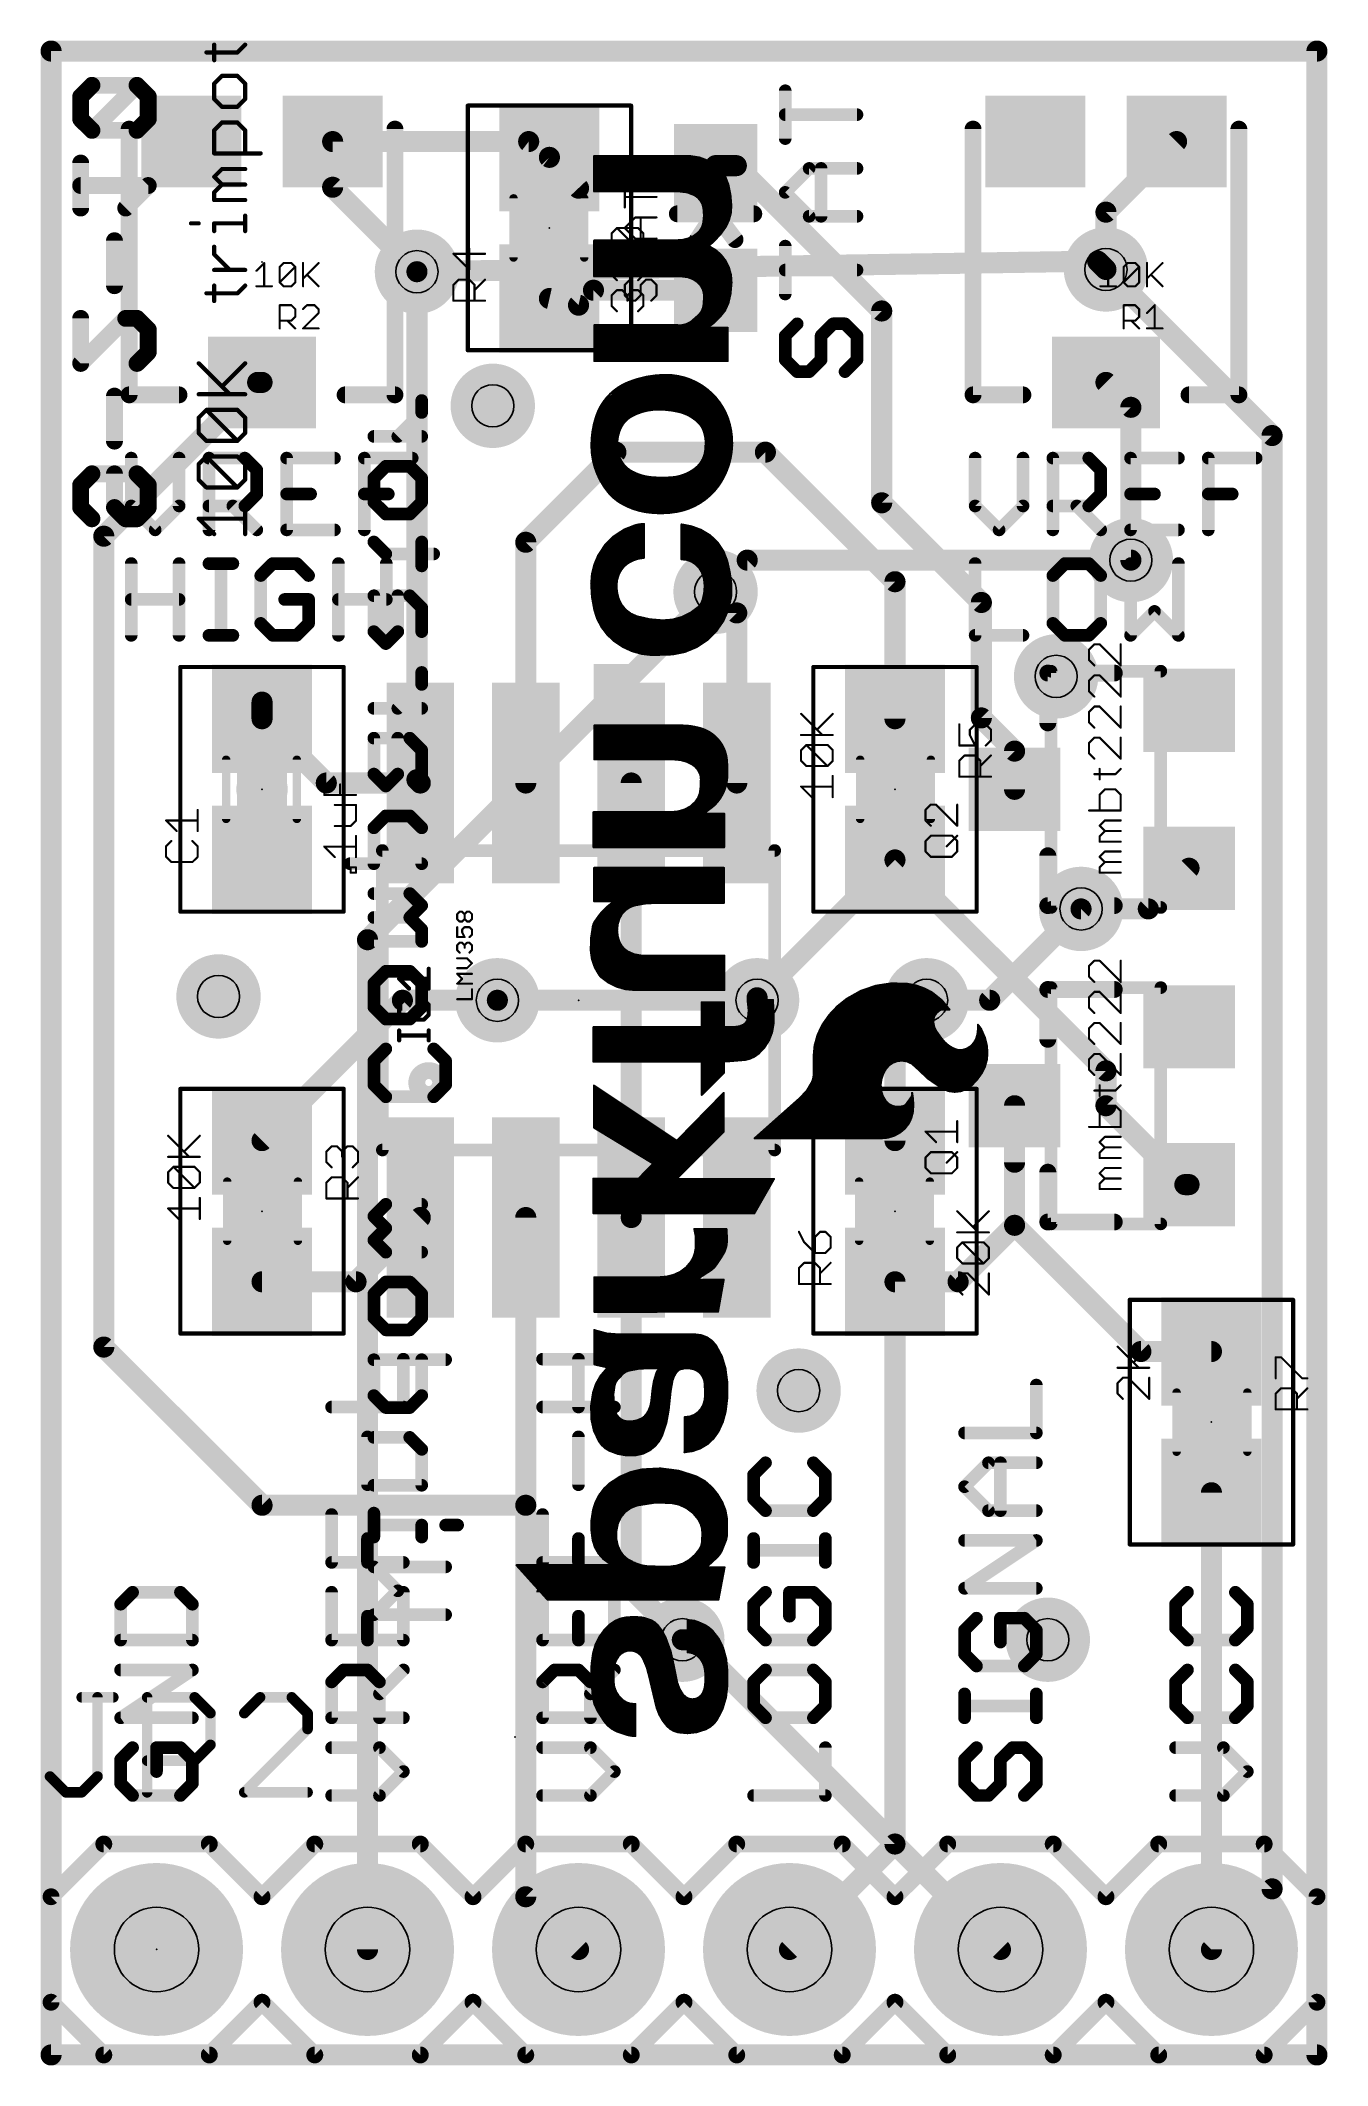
# Model space of a CAD drawing. Extents: x -0.1 to 15.4, y -0.1 to 24.3.
import ezdxf

# ---------------------------------------------------------------- set-up
doc = ezdxf.new("R2010")
doc.units = 0
for name, color, linetype in [('1', 12, 'CONTINUOUS'), ('16', 132, 'CONTINUOUS'), ('17', 110, 'CONTINUOUS'), ('18', 110, 'CONTINUOUS'), ('20', 53, 'CONTINUOUS'), ('21', 41, 'CONTINUOUS'), ('22', 40, 'CONTINUOUS'), ('23', 53, 'CONTINUOUS'), ('24', 53, 'CONTINUOUS'), ('25', 253, 'CONTINUOUS'), ('27', 253, 'CONTINUOUS'), ('29', 253, 'CONTINUOUS'), ('30', 253, 'CONTINUOUS'), ('31', 253, 'CONTINUOUS'), ('35', 253, 'CONTINUOUS'), ('39', 12, 'CONTINUOUS'), ('44', 253, 'CONTINUOUS'), ('51', 53, 'CONTINUOUS')]:
    doc.layers.add(name, color=color, linetype=linetype)

# ---------------------------------------------------------------- blocks, each defined once
blk = doc.blocks.new('RECT')
blk.add_solid([(-0.5, -0.5), (0.5, -0.5), (-0.5, 0.5), (0.5, 0.5)])
blk = doc.blocks.new('ROUNDP')
at = {"const_width": 0.5}
blk.add_lwpolyline([(0, -0.25, 1), (0, 0.25, 1), (0, -0.25)], format="xyb", dxfattribs=at)
blk = doc.blocks.new('ROUNDV')
at = {"const_width": 0.5}
blk.add_lwpolyline([(0, -0.25, 1), (0, 0.25, 1), (0, -0.25)], format="xyb", dxfattribs=at)

msp = doc.modelspace()

# ---------------------------------------------------------------- linework, layer by layer
at = {"layer": '1', "const_width": 0.254}
for points in [[(0, 0), (0, 24.13)], [(0, 24.13), (15.24, 24.13)], [(15.24, 24.13), (15.24, 0)], [(3.39, 23.04), (5.75, 23.04)], [(3.39, 22.49), (3.39, 23.04)], [(5.75, 23.04), (6, 22.85)], [(12.7, 22.19), (13.55, 23.04)], [(6, 22.85), (6.35, 22.479)], [(8.25, 22.75), (8, 22.75)], [(10, 21), (8.25, 22.75)], [(4.405, 21.473), (3.39, 22.49)], [(12.7, 21.5), (12.7, 22.19)], [(4.405, 21.473), (4.405, 15.3562)], [(6, 21.15), (6.35, 21.07)], [(6.35, 21.07), (6.53, 21.25)], [(6.53, 21.25), (8, 21.25)], [(10, 18.69), (10, 21)], [(0.635, 18.288), (2.487, 20.14)], [(2.487, 20.14), (2.54, 20.14)], [(13, 19.84), (12.7, 20.14)], [(13, 18), (13, 19.84)], [(5.715, 18.215), (6.8, 19.3)], [(6.8, 19.3), (8.6, 19.3)], [(8.6, 19.3), (10.16, 17.74)], [(11.2, 17.49), (10, 18.69)], [(0.635, 8.524), (0.635, 18.288)], [(5.715, 15.3162), (5.715, 18.215)], [(10.16, 17.74), (10.16, 16.09)], [(8, 17.619), (8.255, 17.364)], [(11.2, 16.1), (11.2, 17.49)], [(8.255, 17.364), (8.255, 15.3162)], [(2.54, 16.09), (2.54, 16.29)], [(3.3138, 15.3162), (2.54, 16.09)], [(11.6, 15.7), (11.2, 16.1)], [(11.6, 15.24), (11.6, 15.7)], [(4.445, 15.3162), (3.3138, 15.3162)], [(4.405, 15.3562), (4.445, 15.3162)], [(6.985, 10.0838), (6.985, 15.3162)], [(8.5, 12.73), (10.16, 14.39)], [(10.16, 14.39), (12.7, 11.85)], [(13.21, 13.8), (13.7, 14.29)], [(12.4, 13.8), (13.21, 13.8)], [(2.54, 11.01), (4.23, 12.7)], [(4.23, 12.7), (5.373, 12.7)], [(8.5, 12.7), (8.5, 12.73)], [(10.16, 12.319), (10.541, 12.7)], [(10.16, 11.01), (10.16, 12.319)], [(12.7, 11.85), (12.7, 11.43)], [(11.6, 11.43), (11.6, 10.75)], [(11.6, 9.99), (11.6, 11.43)], [(12.7, 11.43), (13.65, 10.48)], [(13.65, 10.48), (13.7, 10.48)], [(3.6712, 9.31), (4.445, 10.0838)], [(5.715, 6.619), (5.715, 10.0838)], [(6.985, 5.615), (6.985, 10.0838)], [(10.92, 9.31), (11.6, 9.99)], [(11.6, 9.99), (13.12, 8.47)], [(2.54, 9.31), (3.6712, 9.31)], [(10.16, 2.54), (10.16, 9.31)], [(10.16, 9.31), (10.92, 9.31)], [(2.54, 6.619), (0.635, 8.524)], [(13.12, 8.47), (13.97, 8.47)], [(13.97, 1.27), (13.97, 6.77)], [(5.715, 6.619), (2.54, 6.619)], [(5.715, 1.905), (5.715, 6.619)], [(7.6, 5), (6.985, 5.615)], [(8.89, 1.27), (10.16, 2.54)], [(6.35, 1.27), (5.715, 1.905)], [(15.24, 0), (0, 0)]]:
    msp.add_lwpolyline(points, dxfattribs=at)
at = {"layer": '1', "const_width": 0.127}
for points in [[(0.0635, 24.13, 1), (-0.0635, 24.13)], [(0, 24.1935, 1), (0, 24.0665)], [(15.3035, 24.13, 1), (15.1765, 24.13)], [(15.24, 24.0665, 1), (15.24, 24.1935)], [(3.39, 23.1035, 1), (3.39, 22.9765)], [(3.4535, 23.04, 1), (3.3265, 23.04)], [(5.7884, 23.0906, 1), (5.7116, 22.9894)], [(5.75, 22.9765, 1), (5.75, 23.1035)], [(13.5949, 22.9951, 1), (13.5051, 23.0849)], [(6.0462, 22.8936, 1), (5.9538, 22.8064)], [(5.9616, 22.7994, 1), (6.0384, 22.9006)], [(8, 22.8135, 1), (8, 22.6865)], [(8.2949, 22.7949, 1), (8.2051, 22.7051)], [(8.25, 22.6865, 1), (8.25, 22.8135)], [(3.4349, 22.5349, 1), (3.3451, 22.4451)], [(3.3265, 22.49, 1), (3.4535, 22.49)], [(6.3038, 22.4354, 1), (6.3962, 22.5226)], [(12.7635, 22.19, 1), (12.6365, 22.19)], [(12.6551, 22.2349, 1), (12.7449, 22.1451)], [(4.4685, 21.473, 1), (4.3415, 21.473)], [(4.3601, 21.4281, 1), (4.4499, 21.5179)], [(12.6365, 21.5, 1), (12.7635, 21.5)], [(6.0141, 21.2119, 1), (5.9859, 21.0881)], [(6.53, 21.3135, 1), (6.53, 21.1865)], [(6.5749, 21.2051, 1), (6.4851, 21.2949)], [(8, 21.1865, 1), (8, 21.3135)], [(6.3051, 21.1149, 1), (6.3949, 21.0251)], [(6.3359, 21.0081, 1), (6.3641, 21.1319)], [(10.0635, 21, 1), (9.9365, 21)], [(9.9551, 20.9551, 1), (10.0449, 21.0449)], [(2.487, 20.2035, 1), (2.487, 20.0765)], [(2.5319, 20.0951, 1), (2.4421, 20.1849)], [(2.54, 20.0765, 1), (2.54, 20.2035)], [(12.7449, 20.1849, 1), (12.6551, 20.0951)], [(13.0635, 19.84, 1), (12.9365, 19.84)], [(12.9551, 19.7951, 1), (13.0449, 19.8849)], [(6.8, 19.3635, 1), (6.8, 19.2365)], [(6.8449, 19.2551, 1), (6.7551, 19.3449)], [(8.6449, 19.3449, 1), (8.5551, 19.2551)], [(8.6, 19.2365, 1), (8.6, 19.3635)], [(10.0449, 18.7349, 1), (9.9551, 18.6451)], [(9.9365, 18.69, 1), (10.0635, 18.69)], [(0.6985, 18.288, 1), (0.5715, 18.288)], [(0.5901, 18.3329, 1), (0.6799, 18.2431)], [(5.7785, 18.215, 1), (5.6515, 18.215)], [(5.6701, 18.2599, 1), (5.7599, 18.1701)], [(12.9365, 18, 1), (13.0635, 18)], [(10.2235, 17.74, 1), (10.0965, 17.74)], [(10.1151, 17.6951, 1), (10.2049, 17.7849)], [(8.0449, 17.6639, 1), (7.9551, 17.5741)], [(11.2635, 17.49, 1), (11.1365, 17.49)], [(11.1551, 17.4451, 1), (11.2449, 17.5349)], [(8.3185, 17.364, 1), (8.1915, 17.364)], [(8.2101, 17.3191, 1), (8.2999, 17.4089)], [(2.6035, 16.29, 1), (2.4765, 16.29)], [(2.5849, 16.1349, 1), (2.4951, 16.0451)], [(2.4765, 16.09, 1), (2.6035, 16.09)], [(10.0965, 16.09, 1), (10.2235, 16.09)], [(11.2449, 16.1449, 1), (11.1551, 16.0551)], [(11.1365, 16.1, 1), (11.2635, 16.1)], [(11.6635, 15.7, 1), (11.5365, 15.7)], [(11.5551, 15.6551, 1), (11.6449, 15.7449)], [(3.3138, 15.3797, 1), (3.3138, 15.2527)], [(3.2689, 15.2713, 1), (3.3587, 15.3611)], [(4.4499, 15.4011, 1), (4.3601, 15.3113)], [(4.3415, 15.3562, 1), (4.4685, 15.3562)], [(4.4001, 15.2713, 1), (4.4899, 15.3611)], [(4.445, 15.2527, 1), (4.445, 15.3797)], [(5.6515, 15.3162, 1), (5.7785, 15.3162)], [(7.0485, 15.3162, 1), (6.9215, 15.3162)], [(8.1915, 15.3162, 1), (8.3185, 15.3162)], [(11.5365, 15.24, 1), (11.6635, 15.24)], [(10.2049, 14.4349, 1), (10.1151, 14.3451)], [(10.2049, 14.3451, 1), (10.1151, 14.4349)], [(13.7449, 14.2451, 1), (13.6551, 14.3349)], [(12.4, 13.8635, 1), (12.4, 13.7365)], [(13.1651, 13.8449, 1), (13.2549, 13.7551)], [(13.21, 13.7365, 1), (13.21, 13.8635)], [(4.23, 12.7635, 1), (4.23, 12.6365)], [(4.2749, 12.6551, 1), (4.1851, 12.7449)], [(5.373, 12.6365, 1), (5.373, 12.7635)], [(8.5635, 12.73, 1), (8.4365, 12.73)], [(8.4551, 12.7749, 1), (8.5449, 12.6851)], [(8.4365, 12.7, 1), (8.5635, 12.7)], [(10.5859, 12.6551, 1), (10.4961, 12.7449)], [(10.2235, 12.319, 1), (10.0965, 12.319)], [(10.1151, 12.3639, 1), (10.2049, 12.2741)], [(12.7635, 11.85, 1), (12.6365, 11.85)], [(12.6551, 11.8051, 1), (12.7449, 11.8949)], [(11.6635, 11.43, 1), (11.5365, 11.43)], [(11.6635, 11.43, 1), (11.5365, 11.43)], [(12.7449, 11.4749, 1), (12.6551, 11.3851)], [(12.6365, 11.43, 1), (12.7635, 11.43)], [(2.4951, 11.0549, 1), (2.5849, 10.9651)], [(10.0965, 11.01, 1), (10.2235, 11.01)], [(11.5365, 10.75, 1), (11.6635, 10.75)], [(13.65, 10.5435, 1), (13.65, 10.4165)], [(13.6051, 10.4351, 1), (13.6949, 10.5249)], [(13.7, 10.4165, 1), (13.7, 10.5435)], [(4.4899, 10.0389, 1), (4.4001, 10.1287)], [(5.7785, 10.0838, 1), (5.6515, 10.0838)], [(7.0485, 10.0838, 1), (6.9215, 10.0838)], [(6.9215, 10.0838, 1), (7.0485, 10.0838)], [(11.6449, 10.0349, 1), (11.5551, 9.9451)], [(11.5365, 9.99, 1), (11.6635, 9.99)], [(11.6449, 9.9451, 1), (11.5551, 10.0349)], [(2.54, 9.3735, 1), (2.54, 9.2465)], [(3.6263, 9.3549, 1), (3.7161, 9.2651)], [(3.6712, 9.2465, 1), (3.6712, 9.3735)], [(10.2235, 9.31, 1), (10.0965, 9.31)], [(10.16, 9.3735, 1), (10.16, 9.2465)], [(10.8751, 9.3549, 1), (10.9649, 9.2651)], [(10.92, 9.2465, 1), (10.92, 9.3735)], [(0.6799, 8.5689, 1), (0.5901, 8.4791)], [(0.5715, 8.524, 1), (0.6985, 8.524)], [(13.12, 8.5335, 1), (13.12, 8.4065)], [(13.0751, 8.4251, 1), (13.1649, 8.5149)], [(13.97, 8.4065, 1), (13.97, 8.5335)], [(14.0335, 6.77, 1), (13.9065, 6.77)], [(2.54, 6.6825, 1), (2.54, 6.5555)], [(2.4951, 6.5741, 1), (2.5849, 6.6639)], [(5.7785, 6.619, 1), (5.6515, 6.619)], [(5.6515, 6.619, 1), (5.7785, 6.619)], [(5.715, 6.5555, 1), (5.715, 6.6825)], [(7.0299, 5.6599, 1), (6.9401, 5.5701)], [(6.9215, 5.615, 1), (7.0485, 5.615)], [(7.5551, 4.9551, 1), (7.6449, 5.0449)], [(10.0965, 2.54, 1), (10.2235, 2.54)], [(10.2049, 2.4951, 1), (10.1151, 2.5849)], [(5.7599, 1.9499, 1), (5.6701, 1.8601)], [(5.6515, 1.905, 1), (5.7785, 1.905)], [(6.3051, 1.2251, 1), (6.3949, 1.3149)], [(8.8451, 1.3149, 1), (8.9349, 1.2251)], [(13.9065, 1.27, 1), (14.0335, 1.27)], [(0, 0.0635, 1), (0, -0.0635)], [(-0.0635, 0, 1), (0.0635, 0)], [(15.1765, 0, 1), (15.3035, 0)], [(15.24, -0.0635, 1), (15.24, 0.0635)]]:
    msp.add_lwpolyline(points, format="xyb", dxfattribs=at)
at = {"layer": '16'}
for points, const_width in [([(0, 0), (0, 24.13)], 0.254), ([(0, 24.13), (15.24, 24.13)], 0.254), ([(15.24, 24.13), (15.24, 0)], 0.254), ([(0.4924, 23.7173), (0.3568, 23.5817)], 0.2032), ([(0.3568, 23.5817), (0.3568, 23.3106)], 0.2032), ([(1.0347, 23.7173), (0.4924, 23.7173)], 0.2032), ([(0.4924, 23.175), (1.0347, 23.7173)], 0.2032), ([(1.1703, 23.5817), (1.0347, 23.7173)], 0.2032), ([(1.1703, 23.3106), (1.1703, 23.5817)], 0.2032), ([(0.3568, 23.3106), (0.4924, 23.175)], 0.2032), ([(1.0347, 23.175), (1.1703, 23.3106)], 0.2032), ([(0.4924, 23.175), (1.0347, 23.175)], 0.2032), ([(0.3568, 22.2395), (0.3568, 22.7818)], 0.2032), ([(1.1703, 22.5106), (0.3568, 22.5106)], 0.2032), ([(0.8991, 22.2395), (1.1703, 22.5106)], 0.2032), ([(0.7635, 21.304), (0.7635, 21.8463)], 0.2032), ([(12.6, 21.6), (4.405, 21.473)], 0.254), ([(12.7, 21.5), (12.6, 21.6)], 0.254), ([(14.7, 19.5), (12.7, 21.5)], 0.254), ([(0.3568, 20.9108), (0.3568, 20.3684)], 0.2032), ([(0.3568, 20.3684), (0.8991, 20.9108)], 0.2032), ([(0.8991, 20.9108), (1.0347, 20.9108)], 0.2032), ([(1.0347, 20.9108), (1.1703, 20.7752)], 0.2032), ([(1.1703, 20.7752), (1.1703, 20.504)], 0.2032), ([(1.1703, 20.504), (1.0347, 20.3684)], 0.2032), ([(0.7635, 19.4329), (0.7635, 19.9752)], 0.2032), ([(14.7, 2), (14.7, 19.5)], 0.254), ([(0.3568, 18.9041), (0.4924, 19.0397)], 0.2032), ([(0.4924, 19.0397), (1.0347, 19.0397)], 0.2032), ([(0.7635, 18.633), (0.7635, 19.0397)], 0.2032), ([(1.0347, 19.0397), (1.1703, 18.9041)], 0.2032), ([(0.3568, 18.633), (0.3568, 18.9041)], 0.2032), ([(1.1703, 18.9041), (1.1703, 18.633)], 0.2032), ([(0.4924, 18.4974), (0.3568, 18.633)], 0.2032), ([(0.8991, 18.4974), (0.7635, 18.633)], 0.2032), ([(1.0347, 18.4974), (0.8991, 18.4974)], 0.2032), ([(1.1703, 18.633), (1.0347, 18.4974)], 0.2032), ([(8, 17.619), (8.381, 18)], 0.254), ([(8.381, 18), (13, 18)], 0.254), ([(3.81, 13.429), (8, 17.619)], 0.254), ([(11.3, 12.7), (12.4, 13.8)], 0.254), ([(3.81, 1.27), (3.81, 13.429)], 0.254), ([(5.373, 12.7), (8.5, 12.7)], 0.254), ([(10.541, 12.7), (11.3, 12.7)], 0.254), ([(7.6, 5), (7.7, 5)], 0.254), ([(7.7, 5), (11.43, 1.27)], 0.254), ([(13.97, 1.27), (14.7, 2)], 0.254), ([(15.24, 0), (0, 0)], 0.254)]:
    msp.add_lwpolyline(points, dxfattribs=dict(at, const_width=const_width))
for points, const_width in [([(0.0635, 24.13, 1), (-0.0635, 24.13)], 0.127), ([(0, 24.1935, 1), (0, 24.0665)], 0.127), ([(15.3035, 24.13, 1), (15.1765, 24.13)], 0.127), ([(15.24, 24.0665, 1), (15.24, 24.1935)], 0.127), ([(0.4076, 23.5817, 1), (0.306, 23.5817)], 0.1016), ([(0.3209, 23.6177, 1), (0.3927, 23.5458)], 0.1016), ([(0.4924, 23.7681, 1), (0.4924, 23.6665)], 0.1016), ([(0.5283, 23.6814, 1), (0.4565, 23.7532)], 0.1016), ([(1.0706, 23.7532, 1), (0.9988, 23.6814)], 0.1016), ([(1.0706, 23.6814, 1), (0.9988, 23.7532)], 0.1016), ([(1.0347, 23.6665, 1), (1.0347, 23.7681)], 0.1016), ([(1.2211, 23.5817, 1), (1.1195, 23.5817)], 0.1016), ([(1.1344, 23.5458, 1), (1.2062, 23.6177)], 0.1016), ([(0.3927, 23.3465, 1), (0.3209, 23.2747)], 0.1016), ([(1.2062, 23.2747, 1), (1.1344, 23.3465)], 0.1016), ([(0.306, 23.3106, 1), (0.4076, 23.3106)], 0.1016), ([(0.4924, 23.2258, 1), (0.4924, 23.1242)], 0.1016), ([(0.4565, 23.2109, 1), (0.5283, 23.1391)], 0.1016), ([(0.4565, 23.1391, 1), (0.5283, 23.2109)], 0.1016), ([(0.9988, 23.2109, 1), (1.0706, 23.1391)], 0.1016), ([(1.0347, 23.1242, 1), (1.0347, 23.2258)], 0.1016), ([(1.1195, 23.3106, 1), (1.2211, 23.3106)], 0.1016), ([(0.4076, 22.7818, 1), (0.306, 22.7818)], 0.1016), ([(0.3568, 22.5614, 1), (0.3568, 22.4598)], 0.1016), ([(1.2062, 22.4747, 1), (1.1344, 22.5466)], 0.1016), ([(1.1703, 22.4598, 1), (1.1703, 22.5614)], 0.1016), ([(0.306, 22.2395, 1), (0.4076, 22.2395)], 0.1016), ([(0.8632, 22.2754, 1), (0.935, 22.2036)], 0.1016), ([(0.8143, 21.8463, 1), (0.7127, 21.8463)], 0.1016), ([(12.6449, 21.6449, 1), (12.5551, 21.5551)], 0.127), ([(12.601, 21.5365, 1), (12.599, 21.6635)], 0.127), ([(4.404, 21.5365, 1), (4.406, 21.4095)], 0.127), ([(12.7449, 21.5449, 1), (12.6551, 21.4551)], 0.127), ([(12.6551, 21.4551, 1), (12.7449, 21.5449)], 0.127), ([(0.7127, 21.304, 1), (0.8143, 21.304)], 0.1016), ([(0.4076, 20.9108, 1), (0.306, 20.9108)], 0.1016), ([(0.8991, 20.9616, 1), (0.8991, 20.86)], 0.1016), ([(0.935, 20.8748, 1), (0.8632, 20.9467)], 0.1016), ([(1.0706, 20.9467, 1), (0.9988, 20.8748)], 0.1016), ([(1.0347, 20.86, 1), (1.0347, 20.9616)], 0.1016), ([(1.2211, 20.7752, 1), (1.1195, 20.7752)], 0.1016), ([(1.1344, 20.7393, 1), (1.2062, 20.8111)], 0.1016), ([(1.1195, 20.504, 1), (1.2211, 20.504)], 0.1016), ([(1.2062, 20.4681, 1), (1.1344, 20.5399)], 0.1016), ([(0.3209, 20.4044, 1), (0.3927, 20.3325)], 0.1016), ([(0.306, 20.3684, 1), (0.4076, 20.3684)], 0.1016), ([(0.9988, 20.4044, 1), (1.0706, 20.3325)], 0.1016), ([(0.8143, 19.9752, 1), (0.7127, 19.9752)], 0.1016), ([(14.7635, 19.5, 1), (14.6365, 19.5)], 0.127), ([(14.6551, 19.4551, 1), (14.7449, 19.5449)], 0.127), ([(0.7127, 19.4329, 1), (0.8143, 19.4329)], 0.1016), ([(0.4924, 19.0905, 1), (0.4924, 18.9889)], 0.1016), ([(0.5283, 19.0038, 1), (0.4565, 19.0756)], 0.1016), ([(0.8143, 19.0397, 1), (0.7127, 19.0397)], 0.1016), ([(1.0706, 19.0756, 1), (0.9988, 19.0038)], 0.1016), ([(1.0347, 18.9889, 1), (1.0347, 19.0905)], 0.1016), ([(0.4076, 18.9041, 1), (0.306, 18.9041)], 0.1016), ([(0.3209, 18.9401, 1), (0.3927, 18.8682)], 0.1016), ([(1.2211, 18.9041, 1), (1.1195, 18.9041)], 0.1016), ([(1.1344, 18.8682, 1), (1.2062, 18.9401)], 0.1016), ([(0.3927, 18.6689, 1), (0.3209, 18.5971)], 0.1016), ([(0.306, 18.633, 1), (0.4076, 18.633)], 0.1016), ([(0.4565, 18.4615, 1), (0.5283, 18.5333)], 0.1016), ([(0.7995, 18.6689, 1), (0.7276, 18.5971)], 0.1016), ([(0.7127, 18.633, 1), (0.8143, 18.633)], 0.1016), ([(0.8991, 18.5482, 1), (0.8991, 18.4466)], 0.1016), ([(0.8632, 18.4615, 1), (0.935, 18.5333)], 0.1016), ([(0.9988, 18.5333, 1), (1.0706, 18.4615)], 0.1016), ([(1.0347, 18.4466, 1), (1.0347, 18.5482)], 0.1016), ([(1.1195, 18.633, 1), (1.2211, 18.633)], 0.1016), ([(1.2062, 18.5971, 1), (1.1344, 18.6689)], 0.1016), ([(8.381, 18.0635, 1), (8.381, 17.9365)], 0.127), ([(8.4259, 17.9551, 1), (8.3361, 18.0449)], 0.127), ([(13, 17.9365, 1), (13, 18.0635)], 0.127), ([(7.9551, 17.6639, 1), (8.0449, 17.5741)], 0.127), ([(8.0449, 17.5741, 1), (7.9551, 17.6639)], 0.127), ([(12.4449, 13.7551, 1), (12.3551, 13.8449)], 0.127), ([(3.8735, 13.429, 1), (3.7465, 13.429)], 0.127), ([(3.7651, 13.4739, 1), (3.8549, 13.3841)], 0.127), ([(5.373, 12.7635, 1), (5.373, 12.6365)], 0.127), ([(8.5, 12.6365, 1), (8.5, 12.7635)], 0.127), ([(10.541, 12.7635, 1), (10.541, 12.6365)], 0.127), ([(11.2551, 12.7449, 1), (11.3449, 12.6551)], 0.127), ([(11.3, 12.6365, 1), (11.3, 12.7635)], 0.127), ([(7.6, 5.0635, 1), (7.6, 4.9365)], 0.127), ([(7.7449, 5.0449, 1), (7.6551, 4.9551)], 0.127), ([(7.7, 4.9365, 1), (7.7, 5.0635)], 0.127), ([(14.6365, 2, 1), (14.7635, 2)], 0.127), ([(14.7449, 1.9551, 1), (14.6551, 2.0449)], 0.127), ([(3.7465, 1.27, 1), (3.8735, 1.27)], 0.127), ([(11.3851, 1.2251, 1), (11.4749, 1.3149)], 0.127), ([(13.9251, 1.3149, 1), (14.0149, 1.2251)], 0.127), ([(0, 0.0635, 1), (0, -0.0635)], 0.127), ([(-0.0635, 0, 1), (0.0635, 0)], 0.127), ([(15.1765, 0, 1), (15.3035, 0)], 0.127), ([(15.24, -0.0635, 1), (15.24, 0.0635)], 0.127)]:
    msp.add_lwpolyline(points, format="xyb", dxfattribs=dict(at, const_width=const_width))
at = {"layer": '20', "const_width": 0.2032}
for points in [[(0, 0), (0, 24.13)], [(0, 24.13), (15.24, 24.13)], [(15.24, 24.13), (15.24, 0)], [(15.24, 0), (0, 0)]]:
    msp.add_lwpolyline(points, dxfattribs=at)
at = {"layer": '20', "const_width": 0.1016}
for points in [[(0.0508, 24.13, 1), (-0.0508, 24.13)], [(0, 24.1808, 1), (0, 24.0792)], [(15.2908, 24.13, 1), (15.1892, 24.13)], [(15.24, 24.0792, 1), (15.24, 24.1808)], [(0, 0.0508, 1), (0, -0.0508)], [(-0.0508, 0, 1), (0.0508, 0)], [(15.1892, 0, 1), (15.2908, 0)], [(15.24, -0.0508, 1), (15.24, 0.0508)]]:
    msp.add_lwpolyline(points, format="xyb", dxfattribs=at)
at = {"layer": '21'}
for points, const_width in [([(8.8385, 23.0758), (8.8385, 23.652)], 0.1524), ([(9.7028, 23.3639), (8.8385, 23.3639)], 0.1524), ([(0.94, 19.99), (0.94, 23.19)], 0.2032), ([(4.14, 19.99), (4.14, 23.19)], 0.2032), ([(11.1, 19.99), (11.1, 23.19)], 0.2032), ([(14.3, 19.99), (14.3, 23.19)], 0.2032), ([(8.8385, 22.4284), (9.1266, 22.7165)], 0.1524), ([(9.1266, 22.7165), (9.7028, 22.7165)], 0.1524), ([(9.2706, 22.1402), (9.2706, 22.7165)], 0.1524), ([(9.1266, 22.1402), (8.8385, 22.4284)], 0.1524), ([(7.54, 22.17), (8, 22.17)], 0.2032), ([(7.9746, 22.1546), (7.7816, 21.86)], 0.2032), ([(8.46, 22.17), (8, 22.17)], 0.2032), ([(8, 22.17), (8.2338, 21.86)], 0.2032), ([(9.7028, 22.1402), (9.1266, 22.1402)], 0.1524), ([(8.8385, 21.2047), (8.8385, 21.7809)], 0.1524), ([(9.7028, 21.4928), (8.8385, 21.4928)], 0.1524), ([(8.9825, 20.8454), (8.8385, 20.7014)], 0.1524), ([(8.8385, 20.7014), (8.8385, 20.4133)], 0.1524), ([(9.2706, 20.7014), (9.4147, 20.8454)], 0.1524), ([(9.2706, 20.4133), (9.2706, 20.7014)], 0.1524), ([(9.4147, 20.8454), (9.5587, 20.8454)], 0.1524), ([(9.5587, 20.8454), (9.7028, 20.7014)], 0.1524), ([(9.7028, 20.7014), (9.7028, 20.4133)], 0.1524), ([(8.8385, 20.4133), (8.9825, 20.2692)], 0.1524), ([(9.1266, 20.2692), (9.2706, 20.4133)], 0.1524), ([(9.7028, 20.4133), (9.5587, 20.2692)], 0.1524), ([(8.9825, 20.2692), (9.1266, 20.2692)], 0.1524), ([(1.54, 19.99), (0.94, 19.99)], 0.2032), ([(3.54, 19.99), (4.14, 19.99)], 0.2032), ([(11.7, 19.99), (11.1, 19.99)], 0.2032), ([(13.7, 19.99), (14.3, 19.99)], 0.2032), ([(0.9652, 19.2285), (0.9652, 18.6523)], 0.1524), ([(1.5414, 18.6523), (1.5414, 19.2285)], 0.1524), ([(1.9007, 18.3642), (1.9007, 19.2285)], 0.1524), ([(1.9007, 19.2285), (2.3329, 19.2285)], 0.1524), ([(2.3329, 19.2285), (2.4769, 19.0845)], 0.1524), ([(3.4125, 19.2285), (2.8362, 19.2285)], 0.1524), ([(2.8362, 19.2285), (2.8362, 18.3642)], 0.1524), ([(3.7718, 18.3642), (3.7718, 19.2285)], 0.1524), ([(3.7718, 19.2285), (4.348, 19.2285)], 0.1524), ([(11.1252, 19.2285), (11.1252, 18.6523)], 0.1524), ([(11.7014, 18.6523), (11.7014, 19.2285)], 0.1524), ([(12.0607, 18.3642), (12.0607, 19.2285)], 0.1524), ([(12.0607, 19.2285), (12.4929, 19.2285)], 0.1524), ([(12.4929, 19.2285), (12.6369, 19.0845)], 0.1524), ([(13.5725, 19.2285), (12.9962, 19.2285)], 0.1524), ([(12.9962, 19.2285), (12.9962, 18.3642)], 0.1524), ([(13.9318, 18.3642), (13.9318, 19.2285)], 0.1524), ([(13.9318, 19.2285), (14.508, 19.2285)], 0.1524), ([(2.4769, 19.0845), (2.4769, 18.7964)], 0.1524), ([(12.6369, 19.0845), (12.6369, 18.7964)], 0.1524), ([(2.4769, 18.7964), (2.3329, 18.6523)], 0.1524), ([(2.8362, 18.7964), (3.1244, 18.7964)], 0.1524), ([(3.7718, 18.7964), (4.0599, 18.7964)], 0.1524), ([(12.6369, 18.7964), (12.4929, 18.6523)], 0.1524), ([(12.9962, 18.7964), (13.2843, 18.7964)], 0.1524), ([(13.9318, 18.7964), (14.2199, 18.7964)], 0.1524), ([(0.9652, 18.6523), (1.2533, 18.3642)], 0.1524), ([(1.2533, 18.3642), (1.5414, 18.6523)], 0.1524), ([(2.3329, 18.6523), (1.9007, 18.6523)], 0.1524), ([(2.1888, 18.6523), (2.4769, 18.3642)], 0.1524), ([(11.1252, 18.6523), (11.4133, 18.3642)], 0.1524), ([(11.4133, 18.3642), (11.7014, 18.6523)], 0.1524), ([(12.4929, 18.6523), (12.0607, 18.6523)], 0.1524), ([(12.3488, 18.6523), (12.6369, 18.3642)], 0.1524), ([(2.8362, 18.3642), (3.4125, 18.3642)], 0.1524), ([(12.9962, 18.3642), (13.5725, 18.3642)], 0.1524), ([(0.9652, 17.0942), (0.9652, 17.9585)], 0.1524), ([(1.5414, 17.9585), (1.5414, 17.0942)], 0.1524), ([(1.9007, 17.9585), (2.1888, 17.9585)], 0.1524), ([(2.0448, 17.0942), (2.0448, 17.9585)], 0.1524), ([(2.6685, 17.9585), (2.5244, 17.8145)], 0.1524), ([(2.5244, 17.8145), (2.5244, 17.2383)], 0.1524), ([(2.9566, 17.9585), (2.6685, 17.9585)], 0.1524), ([(3.1006, 17.8145), (2.9566, 17.9585)], 0.1524), ([(3.4599, 17.0942), (3.4599, 17.9585)], 0.1524), ([(4.0361, 17.9585), (4.0361, 17.0942)], 0.1524), ([(11.1252, 17.9585), (11.1252, 17.0942)], 0.1524), ([(12.2048, 17.9585), (12.0607, 17.8145)], 0.1524), ([(12.0607, 17.8145), (12.0607, 17.2383)], 0.1524), ([(12.4929, 17.9585), (12.2048, 17.9585)], 0.1524), ([(12.6369, 17.8145), (12.4929, 17.9585)], 0.1524), ([(12.6369, 17.2383), (12.6369, 17.8145)], 0.1524), ([(12.9962, 17.9585), (12.9962, 17.0942)], 0.1524), ([(13.5725, 17.0942), (13.5725, 17.9585)], 0.1524), ([(0.9652, 17.5264), (1.5414, 17.5264)], 0.1524), ([(3.1006, 17.5264), (2.8125, 17.5264)], 0.1524), ([(3.1006, 17.2383), (3.1006, 17.5264)], 0.1524), ([(3.4599, 17.5264), (4.0361, 17.5264)], 0.1524), ([(2.5244, 17.2383), (2.6685, 17.0942)], 0.1524), ([(2.9566, 17.0942), (3.1006, 17.2383)], 0.1524), ([(12.0607, 17.2383), (12.2048, 17.0942)], 0.1524), ([(12.4929, 17.0942), (12.6369, 17.2383)], 0.1524), ([(12.9962, 17.0942), (13.2843, 17.3823)], 0.1524), ([(13.2843, 17.3823), (13.5725, 17.0942)], 0.1524), ([(1.9007, 17.0942), (2.1888, 17.0942)], 0.1524), ([(2.6685, 17.0942), (2.9566, 17.0942)], 0.1524), ([(11.1252, 17.0942), (11.7014, 17.0942)], 0.1524), ([(12.2048, 17.0942), (12.4929, 17.0942)], 0.1524), ([(12, 16.04), (12, 16.64)], 0.2032), ([(12, 16.64), (12.8, 16.64)], 0.2032), ([(2.5095, 15.24), (2.5705, 15.24)], 0.5588), ([(3.988, 14.503), (3.988, 10.897)], 0.1524), ([(8.712, 10.897), (8.712, 14.503)], 0.1524), ([(12, 14.44), (12, 13.84)], 0.2032), ([(12, 13.84), (12.8, 13.84)], 0.2032), ([(12, 12.23), (12, 12.83)], 0.2032), ([(12, 12.83), (12.8, 12.83)], 0.2032), ([(12, 10.63), (12, 10.03)], 0.2032), ([(12, 10.03), (12.8, 10.03)], 0.2032), ([(4.2418, 7.8018), (4.2418, 8.378)], 0.1524), ([(5.9175, 8.378), (6.7818, 8.378)], 0.1524), ([(6.3496, 7.8018), (6.3496, 8.378)], 0.1524), ([(11.8618, 7.49), (11.8618, 8.0662)], 0.1524), ([(3.3775, 7.8018), (4.2418, 7.8018)], 0.1524), ([(6.7818, 7.8018), (5.9175, 7.8018)], 0.1524), ([(10.9975, 7.49), (11.8618, 7.49)], 0.1524), ([(3.8096, 6.8663), (3.8096, 7.4425)], 0.1524), ([(6.3496, 6.8663), (6.3496, 7.4425)], 0.1524), ([(8.6015, 7.1307), (8.4575, 6.9866)], 0.1524), ([(9.3218, 6.9866), (9.1777, 7.1307)], 0.1524), ([(10.9975, 6.8425), (11.2856, 7.1307)], 0.1524), ([(11.2856, 7.1307), (11.8618, 7.1307)], 0.1524), ([(11.4296, 6.5544), (11.4296, 7.1307)], 0.1524), ([(8.4575, 6.9866), (8.4575, 6.6985)], 0.1524), ([(9.3218, 6.6985), (9.3218, 6.9866)], 0.1524), ([(11.2856, 6.5544), (10.9975, 6.8425)], 0.1524), ([(8.4575, 6.6985), (8.6015, 6.5544)], 0.1524), ([(8.6015, 6.5544), (9.1777, 6.5544)], 0.1524), ([(9.1777, 6.5544), (9.3218, 6.6985)], 0.1524), ([(11.8618, 6.5544), (11.2856, 6.5544)], 0.1524), ([(3.3775, 5.9308), (3.3775, 6.507)], 0.1524), ([(5.9175, 5.9308), (5.9175, 6.507)], 0.1524), ([(3.8096, 5.9308), (3.8096, 6.2189)], 0.1524), ([(6.3496, 5.9308), (6.3496, 6.2189)], 0.1524), ([(8.4575, 5.9308), (8.4575, 6.2189)], 0.1524), ([(9.3218, 6.0748), (8.4575, 6.0748)], 0.1524), ([(9.3218, 5.9308), (9.3218, 6.2189)], 0.1524), ([(10.9975, 5.6189), (11.8618, 6.1951)], 0.1524), ([(11.8618, 6.1951), (10.9975, 6.1951)], 0.1524), ([(4.2418, 5.9308), (3.3775, 5.9308)], 0.1524), ([(6.7818, 5.9308), (5.9175, 5.9308)], 0.1524), ([(0.9815, 5.5715), (0.8375, 5.4274)], 0.1524), ([(1.5577, 5.5715), (0.9815, 5.5715)], 0.1524), ([(1.7018, 5.4274), (1.5577, 5.5715)], 0.1524), ([(3.3775, 5.5715), (3.3775, 4.9952)], 0.1524), ([(4.2418, 4.9952), (4.2418, 5.5715)], 0.1524), ([(5.9175, 5.5715), (5.9175, 4.9952)], 0.1524), ([(6.7818, 4.9952), (6.7818, 5.5715)], 0.1524), ([(8.6015, 5.5715), (8.4575, 5.4274)], 0.1524), ([(9.1777, 5.5715), (8.8896, 5.5715)], 0.1524), ([(8.8896, 5.5715), (8.8896, 5.2834)], 0.1524), ([(9.3218, 5.4274), (9.1777, 5.5715)], 0.1524), ([(11.8618, 5.6189), (10.9975, 5.6189)], 0.1524), ([(13.6815, 5.5715), (13.5375, 5.4274)], 0.1524), ([(14.4018, 5.4274), (14.2577, 5.5715)], 0.1524), ([(0.8375, 5.4274), (0.8375, 4.9952)], 0.1524), ([(1.7018, 4.9952), (1.7018, 5.4274)], 0.1524), ([(8.4575, 5.4274), (8.4575, 5.1393)], 0.1524), ([(9.3218, 5.1393), (9.3218, 5.4274)], 0.1524), ([(13.5375, 5.4274), (13.5375, 5.1393)], 0.1524), ([(14.4018, 5.1393), (14.4018, 5.4274)], 0.1524), ([(3.8096, 4.9952), (3.8096, 5.2834)], 0.1524), ([(6.3496, 4.9952), (6.3496, 5.2834)], 0.1524), ([(8.4575, 5.1393), (8.6015, 4.9952)], 0.1524), ([(9.1777, 4.9952), (9.3218, 5.1393)], 0.1524), ([(11.1415, 5.2596), (10.9975, 5.1156)], 0.1524), ([(10.9975, 5.1156), (10.9975, 4.8275)], 0.1524), ([(11.7177, 5.2596), (11.4296, 5.2596)], 0.1524), ([(11.4296, 5.2596), (11.4296, 4.9715)], 0.1524), ([(11.8618, 5.1156), (11.7177, 5.2596)], 0.1524), ([(11.8618, 4.8275), (11.8618, 5.1156)], 0.1524), ([(13.5375, 5.1393), (13.6815, 4.9952)], 0.1524), ([(14.2577, 4.9952), (14.4018, 5.1393)], 0.1524), ([(0.8375, 4.9952), (1.7018, 4.9952)], 0.1524), ([(3.3775, 4.9952), (4.2418, 4.9952)], 0.1524), ([(5.9175, 4.9952), (6.7818, 4.9952)], 0.1524), ([(8.6015, 4.9952), (9.1777, 4.9952)], 0.1524), ([(10.9975, 4.8275), (11.1415, 4.6834)], 0.1524), ([(11.7177, 4.6834), (11.8618, 4.8275)], 0.1524), ([(13.6815, 4.9952), (14.2577, 4.9952)], 0.1524), ([(0.8375, 4.0597), (1.7018, 4.6359)], 0.1524), ([(1.7018, 4.6359), (0.8375, 4.6359)], 0.1524), ([(3.3775, 4.4919), (3.5215, 4.6359)], 0.1524), ([(3.5215, 4.6359), (3.8096, 4.6359)], 0.1524), ([(3.8096, 4.6359), (3.9537, 4.4919)], 0.1524), ([(3.9537, 4.3478), (4.2418, 4.6359)], 0.1524), ([(5.9175, 4.4919), (6.0615, 4.6359)], 0.1524), ([(6.0615, 4.6359), (6.3496, 4.6359)], 0.1524), ([(6.3496, 4.6359), (6.4937, 4.4919)], 0.1524), ([(6.4937, 4.3478), (6.7818, 4.6359)], 0.1524), ([(8.6015, 4.6359), (8.4575, 4.4919)], 0.1524), ([(9.1777, 4.6359), (8.6015, 4.6359)], 0.1524), ([(9.3218, 4.4919), (9.1777, 4.6359)], 0.1524), ([(11.1415, 4.6834), (11.7177, 4.6834)], 0.1524), ([(13.6815, 4.6359), (13.5375, 4.4919)], 0.1524), ([(14.4018, 4.4919), (14.2577, 4.6359)], 0.1524), ([(3.3775, 4.0597), (3.3775, 4.4919)], 0.1524), ([(3.9537, 4.4919), (3.9537, 4.0597)], 0.1524), ([(5.9175, 4.0597), (5.9175, 4.4919)], 0.1524), ([(6.4937, 4.4919), (6.4937, 4.0597)], 0.1524), ([(8.4575, 4.4919), (8.4575, 4.2038)], 0.1524), ([(9.3218, 4.2038), (9.3218, 4.4919)], 0.1524), ([(10.9975, 4.0597), (10.9975, 4.3478)], 0.1524), ([(11.8618, 4.0597), (11.8618, 4.3478)], 0.1524), ([(13.5375, 4.4919), (13.5375, 4.2038)], 0.1524), ([(14.4018, 4.2038), (14.4018, 4.4919)], 0.1524), ([(8.4575, 4.2038), (8.6015, 4.0597)], 0.1524), ([(9.1777, 4.0597), (9.3218, 4.2038)], 0.1524), ([(11.8618, 4.2038), (10.9975, 4.2038)], 0.1524), ([(13.5375, 4.2038), (13.6815, 4.0597)], 0.1524), ([(14.2577, 4.0597), (14.4018, 4.2038)], 0.1524), ([(1.7018, 4.0597), (0.8375, 4.0597)], 0.1524), ([(4.2418, 4.0597), (3.3775, 4.0597)], 0.1524), ([(6.7818, 4.0597), (5.9175, 4.0597)], 0.1524), ([(8.6015, 4.0597), (9.1777, 4.0597)], 0.1524), ([(13.6815, 4.0597), (14.2577, 4.0597)], 0.1524), ([(0.9815, 3.7004), (0.8375, 3.5564)], 0.1524), ([(1.5577, 3.7004), (1.2696, 3.7004)], 0.1524), ([(1.2696, 3.7004), (1.2696, 3.4123)], 0.1524), ([(1.7018, 3.5564), (1.5577, 3.7004)], 0.1524), ([(3.9537, 3.7004), (3.3775, 3.7004)], 0.1524), ([(4.2418, 3.4123), (3.9537, 3.7004)], 0.1524), ([(6.4937, 3.7004), (5.9175, 3.7004)], 0.1524), ([(6.7818, 3.4123), (6.4937, 3.7004)], 0.1524), ([(9.3218, 3.1242), (9.3218, 3.7004)], 0.1524), ([(11.1415, 3.7004), (10.9975, 3.5564)], 0.1524), ([(11.4296, 3.5564), (11.5737, 3.7004)], 0.1524), ([(11.5737, 3.7004), (11.7177, 3.7004)], 0.1524), ([(11.7177, 3.7004), (11.8618, 3.5564)], 0.1524), ([(14.1137, 3.7004), (13.5375, 3.7004)], 0.1524), ([(14.4018, 3.4123), (14.1137, 3.7004)], 0.1524), ([(0.8375, 3.5564), (0.8375, 3.2683)], 0.1524), ([(1.7018, 3.2683), (1.7018, 3.5564)], 0.1524), ([(3.9537, 3.1242), (4.2418, 3.4123)], 0.1524), ([(6.4937, 3.1242), (6.7818, 3.4123)], 0.1524), ([(10.9975, 3.5564), (10.9975, 3.2683)], 0.1524), ([(11.4296, 3.2683), (11.4296, 3.5564)], 0.1524), ([(11.8618, 3.5564), (11.8618, 3.2683)], 0.1524), ([(14.1137, 3.1242), (14.4018, 3.4123)], 0.1524), ([(0.8375, 3.2683), (0.9815, 3.1242)], 0.1524), ([(0.9815, 3.1242), (1.5577, 3.1242)], 0.1524), ([(1.5577, 3.1242), (1.7018, 3.2683)], 0.1524), ([(3.3775, 3.1242), (3.9537, 3.1242)], 0.1524), ([(5.9175, 3.1242), (6.4937, 3.1242)], 0.1524), ([(8.4575, 3.1242), (9.3218, 3.1242)], 0.1524), ([(10.9975, 3.2683), (11.1415, 3.1242)], 0.1524), ([(11.1415, 3.1242), (11.2856, 3.1242)], 0.1524), ([(11.2856, 3.1242), (11.4296, 3.2683)], 0.1524), ([(11.8618, 3.2683), (11.7177, 3.1242)], 0.1524), ([(13.5375, 3.1242), (14.1137, 3.1242)], 0.1524), ([(0.635, 2.54), (0, 1.905)], 0.2032), ([(0.635, 2.54), (1.905, 2.54)], 0.2032), ([(1.905, 2.54), (2.54, 1.905)], 0.2032), ([(2.54, 1.905), (3.175, 2.54)], 0.2032), ([(3.175, 2.54), (4.445, 2.54)], 0.2032), ([(4.445, 2.54), (5.08, 1.905)], 0.2032), ([(5.08, 1.905), (5.715, 2.54)], 0.2032), ([(5.715, 2.54), (6.985, 2.54)], 0.2032), ([(6.985, 2.54), (7.62, 1.905)], 0.2032), ([(8.255, 2.54), (7.62, 1.905)], 0.2032), ([(8.255, 2.54), (9.525, 2.54)], 0.2032), ([(9.525, 2.54), (10.16, 1.905)], 0.2032), ([(10.16, 1.905), (10.795, 2.54)], 0.2032), ([(10.795, 2.54), (12.065, 2.54)], 0.2032), ([(12.065, 2.54), (12.7, 1.905)], 0.2032), ([(12.7, 1.905), (13.335, 2.54)], 0.2032), ([(13.335, 2.54), (14.605, 2.54)], 0.2032), ([(14.605, 2.54), (15.24, 1.905)], 0.2032), ([(0, 1.905), (0, 0.635)], 0.2032), ([(15.24, 1.905), (15.24, 0.635)], 0.2032), ([(0, 0.635), (0.635, 0)], 0.2032), ([(2.54, 0.635), (1.905, 0)], 0.2032), ([(3.175, 0), (2.54, 0.635)], 0.2032), ([(5.08, 0.635), (4.445, 0)], 0.2032), ([(5.715, 0), (5.08, 0.635)], 0.2032), ([(7.62, 0.635), (6.985, 0)], 0.2032), ([(7.62, 0.635), (8.255, 0)], 0.2032), ([(10.16, 0.635), (9.525, 0)], 0.2032), ([(10.795, 0), (10.16, 0.635)], 0.2032), ([(12.7, 0.635), (12.065, 0)], 0.2032), ([(13.335, 0), (12.7, 0.635)], 0.2032), ([(15.24, 0.635), (14.605, 0)], 0.2032), ([(1.905, 0), (0.635, 0)], 0.2032), ([(4.445, 0), (3.175, 0)], 0.2032), ([(6.985, 0), (5.715, 0)], 0.2032), ([(9.525, 0), (8.255, 0)], 0.2032), ([(12.065, 0), (10.795, 0)], 0.2032), ([(14.605, 0), (13.335, 0)], 0.2032)]:
    msp.add_lwpolyline(points, dxfattribs=dict(at, const_width=const_width))
for points, const_width in [([(8.8766, 23.652, 1), (8.8004, 23.652)], 0.0762), ([(8.8385, 23.402, 1), (8.8385, 23.3258)], 0.0762), ([(9.7028, 23.3258, 1), (9.7028, 23.402)], 0.0762), ([(0.9908, 23.19, 1), (0.8892, 23.19)], 0.1016), ([(4.1908, 23.19, 1), (4.0892, 23.19)], 0.1016), ([(11.1508, 23.19, 1), (11.0492, 23.19)], 0.1016), ([(14.3508, 23.19, 1), (14.2492, 23.19)], 0.1016), ([(8.8004, 23.0758, 1), (8.8766, 23.0758)], 0.0762), ([(9.1266, 22.7546, 1), (9.1266, 22.6784)], 0.0762), ([(9.1535, 22.6895, 1), (9.0996, 22.7434)], 0.0762), ([(9.3087, 22.7165, 1), (9.2325, 22.7165)], 0.0762), ([(9.7028, 22.6784, 1), (9.7028, 22.7546)], 0.0762), ([(8.8654, 22.4553, 1), (8.8115, 22.4014)], 0.0762), ([(8.8115, 22.4553, 1), (8.8654, 22.4014)], 0.0762), ([(7.54, 22.2208, 1), (7.54, 22.1192)], 0.1016), ([(8.0171, 22.1268, 1), (7.9321, 22.1824)], 0.1016), ([(8, 22.2208, 1), (8, 22.1192)], 0.1016), ([(8.0406, 22.2006, 1), (7.9594, 22.1394)], 0.1016), ([(8, 22.1192, 1), (8, 22.2208)], 0.1016), ([(8.46, 22.1192, 1), (8.46, 22.2208)], 0.1016), ([(9.1266, 22.1783, 1), (9.1266, 22.1021)], 0.0762), ([(9.0996, 22.1133, 1), (9.1535, 22.1672)], 0.0762), ([(9.7028, 22.1021, 1), (9.7028, 22.1783)], 0.0762), ([(9.2325, 22.1402, 1), (9.3087, 22.1402)], 0.0762), ([(7.7391, 21.8878, 1), (7.8241, 21.8322)], 0.1016), ([(8.1932, 21.8294, 1), (8.2744, 21.8906)], 0.1016), ([(8.8766, 21.7809, 1), (8.8004, 21.7809)], 0.0762), ([(8.8385, 21.5309, 1), (8.8385, 21.4547)], 0.0762), ([(9.7028, 21.4547, 1), (9.7028, 21.5309)], 0.0762), ([(8.8004, 21.2047, 1), (8.8766, 21.2047)], 0.0762), ([(8.8115, 20.7283, 1), (8.8654, 20.6744)], 0.0762), ([(8.8766, 20.7014, 1), (8.8004, 20.7014)], 0.0762), ([(9.0095, 20.8185, 1), (8.9556, 20.8724)], 0.0762), ([(9.3087, 20.7014, 1), (9.2325, 20.7014)], 0.0762), ([(9.2437, 20.7283, 1), (9.2976, 20.6744)], 0.0762), ([(9.4147, 20.8835, 1), (9.4147, 20.8073)], 0.0762), ([(9.4416, 20.8185, 1), (9.3877, 20.8724)], 0.0762), ([(9.5857, 20.8724, 1), (9.5318, 20.8185)], 0.0762), ([(9.5587, 20.8073, 1), (9.5587, 20.8835)], 0.0762), ([(9.7409, 20.7014, 1), (9.6647, 20.7014)], 0.0762), ([(9.6759, 20.6744, 1), (9.7297, 20.7283)], 0.0762), ([(8.8654, 20.4402, 1), (8.8115, 20.3863)], 0.0762), ([(9.2976, 20.3863, 1), (9.2437, 20.4402)], 0.0762), ([(9.7297, 20.3863, 1), (9.6759, 20.4402)], 0.0762), ([(8.8004, 20.4133, 1), (8.8766, 20.4133)], 0.0762), ([(8.9825, 20.3073, 1), (8.9825, 20.2311)], 0.0762), ([(8.9556, 20.2423, 1), (9.0095, 20.2961)], 0.0762), ([(9.0996, 20.2961, 1), (9.1535, 20.2423)], 0.0762), ([(9.1266, 20.2311, 1), (9.1266, 20.3073)], 0.0762), ([(9.2325, 20.4133, 1), (9.3087, 20.4133)], 0.0762), ([(9.5318, 20.2961, 1), (9.5857, 20.2423)], 0.0762), ([(9.6647, 20.4133, 1), (9.7409, 20.4133)], 0.0762), ([(0.94, 20.0408, 1), (0.94, 19.9392)], 0.1016), ([(0.8892, 19.99, 1), (0.9908, 19.99)], 0.1016), ([(1.54, 19.9392, 1), (1.54, 20.0408)], 0.1016), ([(3.54, 20.0408, 1), (3.54, 19.9392)], 0.1016), ([(4.0892, 19.99, 1), (4.1908, 19.99)], 0.1016), ([(4.14, 19.9392, 1), (4.14, 20.0408)], 0.1016), ([(11.1, 20.0408, 1), (11.1, 19.9392)], 0.1016), ([(11.0492, 19.99, 1), (11.1508, 19.99)], 0.1016), ([(11.7, 19.9392, 1), (11.7, 20.0408)], 0.1016), ([(13.7, 20.0408, 1), (13.7, 19.9392)], 0.1016), ([(14.2492, 19.99, 1), (14.3508, 19.99)], 0.1016), ([(14.3, 19.9392, 1), (14.3, 20.0408)], 0.1016), ([(1.0033, 19.2285, 1), (0.9271, 19.2285)], 0.0762), ([(1.5795, 19.2285, 1), (1.5033, 19.2285)], 0.0762), ([(1.9388, 19.2285, 1), (1.8626, 19.2285)], 0.0762), ([(1.9007, 19.2666, 1), (1.9007, 19.1904)], 0.0762), ([(2.3598, 19.2555, 1), (2.3059, 19.2016)], 0.0762), ([(2.3329, 19.1904, 1), (2.3329, 19.2666)], 0.0762), ([(2.8362, 19.2666, 1), (2.8362, 19.1904)], 0.0762), ([(2.8743, 19.2285, 1), (2.7981, 19.2285)], 0.0762), ([(3.4125, 19.1904, 1), (3.4125, 19.2666)], 0.0762), ([(3.8099, 19.2285, 1), (3.7337, 19.2285)], 0.0762), ([(3.7718, 19.2666, 1), (3.7718, 19.1904)], 0.0762), ([(4.348, 19.1904, 1), (4.348, 19.2666)], 0.0762), ([(11.1633, 19.2285, 1), (11.0871, 19.2285)], 0.0762), ([(11.7395, 19.2285, 1), (11.6633, 19.2285)], 0.0762), ([(12.0988, 19.2285, 1), (12.0226, 19.2285)], 0.0762), ([(12.0607, 19.2666, 1), (12.0607, 19.1904)], 0.0762), ([(12.5198, 19.2555, 1), (12.4659, 19.2016)], 0.0762), ([(12.4929, 19.1904, 1), (12.4929, 19.2666)], 0.0762), ([(12.9962, 19.2666, 1), (12.9962, 19.1904)], 0.0762), ([(13.0343, 19.2285, 1), (12.9581, 19.2285)], 0.0762), ([(13.5725, 19.1904, 1), (13.5725, 19.2666)], 0.0762), ([(13.9699, 19.2285, 1), (13.8937, 19.2285)], 0.0762), ([(13.9318, 19.2666, 1), (13.9318, 19.1904)], 0.0762), ([(14.508, 19.1904, 1), (14.508, 19.2666)], 0.0762), ([(2.515, 19.0845, 1), (2.4388, 19.0845)], 0.0762), ([(2.45, 19.0575, 1), (2.5039, 19.1114)], 0.0762), ([(12.675, 19.0845, 1), (12.5988, 19.0845)], 0.0762), ([(12.61, 19.0575, 1), (12.6639, 19.1114)], 0.0762), ([(2.4388, 18.7964, 1), (2.515, 18.7964)], 0.0762), ([(2.5039, 18.7694, 1), (2.45, 18.8233)], 0.0762), ([(2.8362, 18.8345, 1), (2.8362, 18.7583)], 0.0762), ([(3.1244, 18.7583, 1), (3.1244, 18.8345)], 0.0762), ([(3.7718, 18.8345, 1), (3.7718, 18.7583)], 0.0762), ([(4.0599, 18.7583, 1), (4.0599, 18.8345)], 0.0762), ([(12.5988, 18.7964, 1), (12.675, 18.7964)], 0.0762), ([(12.6639, 18.7694, 1), (12.61, 18.8233)], 0.0762), ([(12.9962, 18.8345, 1), (12.9962, 18.7583)], 0.0762), ([(13.2843, 18.7583, 1), (13.2843, 18.8345)], 0.0762), ([(13.9318, 18.8345, 1), (13.9318, 18.7583)], 0.0762), ([(14.2199, 18.7583, 1), (14.2199, 18.8345)], 0.0762), ([(0.9921, 18.6793, 1), (0.9383, 18.6254)], 0.0762), ([(0.9271, 18.6523, 1), (1.0033, 18.6523)], 0.0762), ([(1.5033, 18.6523, 1), (1.5795, 18.6523)], 0.0762), ([(1.5684, 18.6254, 1), (1.5145, 18.6793)], 0.0762), ([(1.9007, 18.6904, 1), (1.9007, 18.6142)], 0.0762), ([(2.2158, 18.6793, 1), (2.1619, 18.6254)], 0.0762), ([(2.3059, 18.6793, 1), (2.3598, 18.6254)], 0.0762), ([(2.3329, 18.6142, 1), (2.3329, 18.6904)], 0.0762), ([(11.1521, 18.6793, 1), (11.0983, 18.6254)], 0.0762), ([(11.0871, 18.6523, 1), (11.1633, 18.6523)], 0.0762), ([(11.6633, 18.6523, 1), (11.7395, 18.6523)], 0.0762), ([(11.7284, 18.6254, 1), (11.6745, 18.6793)], 0.0762), ([(12.0607, 18.6904, 1), (12.0607, 18.6142)], 0.0762), ([(12.3758, 18.6793, 1), (12.3219, 18.6254)], 0.0762), ([(12.4659, 18.6793, 1), (12.5198, 18.6254)], 0.0762), ([(12.4929, 18.6142, 1), (12.4929, 18.6904)], 0.0762), ([(1.2264, 18.3911, 1), (1.2803, 18.3373)], 0.0762), ([(1.2264, 18.3373, 1), (1.2803, 18.3911)], 0.0762), ([(1.8626, 18.3642, 1), (1.9388, 18.3642)], 0.0762), ([(2.45, 18.3373, 1), (2.5039, 18.3911)], 0.0762), ([(2.8362, 18.4023, 1), (2.8362, 18.3261)], 0.0762), ([(2.7981, 18.3642, 1), (2.8743, 18.3642)], 0.0762), ([(3.4125, 18.3261, 1), (3.4125, 18.4023)], 0.0762), ([(3.7337, 18.3642, 1), (3.8099, 18.3642)], 0.0762), ([(11.3864, 18.3911, 1), (11.4403, 18.3373)], 0.0762), ([(11.3864, 18.3373, 1), (11.4403, 18.3911)], 0.0762), ([(12.0226, 18.3642, 1), (12.0988, 18.3642)], 0.0762), ([(12.61, 18.3373, 1), (12.6639, 18.3911)], 0.0762), ([(12.9962, 18.4023, 1), (12.9962, 18.3261)], 0.0762), ([(12.9581, 18.3642, 1), (13.0343, 18.3642)], 0.0762), ([(13.5725, 18.3261, 1), (13.5725, 18.4023)], 0.0762), ([(13.8937, 18.3642, 1), (13.9699, 18.3642)], 0.0762), ([(1.0033, 17.9585, 1), (0.9271, 17.9585)], 0.0762), ([(1.5795, 17.9585, 1), (1.5033, 17.9585)], 0.0762), ([(1.9007, 17.9966, 1), (1.9007, 17.9204)], 0.0762), ([(2.0829, 17.9585, 1), (2.0067, 17.9585)], 0.0762), ([(2.1888, 17.9204, 1), (2.1888, 17.9966)], 0.0762), ([(2.5625, 17.8145, 1), (2.4863, 17.8145)], 0.0762), ([(2.4975, 17.8414, 1), (2.5513, 17.7875)], 0.0762), ([(2.6685, 17.9966, 1), (2.6685, 17.9204)], 0.0762), ([(2.6954, 17.9316, 1), (2.6415, 17.9855)], 0.0762), ([(2.9835, 17.9855, 1), (2.9296, 17.9316)], 0.0762), ([(2.9566, 17.9204, 1), (2.9566, 17.9966)], 0.0762), ([(3.0737, 17.7875, 1), (3.1276, 17.8414)], 0.0762), ([(3.498, 17.9585, 1), (3.4218, 17.9585)], 0.0762), ([(4.0742, 17.9585, 1), (3.998, 17.9585)], 0.0762), ([(11.1633, 17.9585, 1), (11.0871, 17.9585)], 0.0762), ([(12.0988, 17.8145, 1), (12.0226, 17.8145)], 0.0762), ([(12.0338, 17.8414, 1), (12.0877, 17.7875)], 0.0762), ([(12.2048, 17.9966, 1), (12.2048, 17.9204)], 0.0762), ([(12.2317, 17.9316, 1), (12.1778, 17.9855)], 0.0762), ([(12.5198, 17.9855, 1), (12.4659, 17.9316)], 0.0762), ([(12.4929, 17.9204, 1), (12.4929, 17.9966)], 0.0762), ([(12.675, 17.8145, 1), (12.5988, 17.8145)], 0.0762), ([(12.61, 17.7875, 1), (12.6639, 17.8414)], 0.0762), ([(13.0343, 17.9585, 1), (12.9581, 17.9585)], 0.0762), ([(13.6106, 17.9585, 1), (13.5344, 17.9585)], 0.0762), ([(0.9652, 17.5645, 1), (0.9652, 17.4883)], 0.0762), ([(1.5414, 17.4883, 1), (1.5414, 17.5645)], 0.0762), ([(2.8125, 17.5645, 1), (2.8125, 17.4883)], 0.0762), ([(3.1387, 17.5264, 1), (3.0625, 17.5264)], 0.0762), ([(3.1006, 17.4883, 1), (3.1006, 17.5645)], 0.0762), ([(3.4599, 17.5645, 1), (3.4599, 17.4883)], 0.0762), ([(4.0361, 17.4883, 1), (4.0361, 17.5645)], 0.0762), ([(2.5513, 17.2652, 1), (2.4975, 17.2113)], 0.0762), ([(3.1276, 17.2113, 1), (3.0737, 17.2652)], 0.0762), ([(12.0877, 17.2652, 1), (12.0338, 17.2113)], 0.0762), ([(12.6639, 17.2113, 1), (12.61, 17.2652)], 0.0762), ([(13.3113, 17.4093, 1), (13.2574, 17.3554)], 0.0762), ([(13.3113, 17.3554, 1), (13.2574, 17.4093)], 0.0762), ([(0.9271, 17.0942, 1), (1.0033, 17.0942)], 0.0762), ([(1.5033, 17.0942, 1), (1.5795, 17.0942)], 0.0762), ([(1.9007, 17.1323, 1), (1.9007, 17.0561)], 0.0762), ([(2.0067, 17.0942, 1), (2.0829, 17.0942)], 0.0762), ([(2.1888, 17.0561, 1), (2.1888, 17.1323)], 0.0762), ([(2.4863, 17.2383, 1), (2.5625, 17.2383)], 0.0762), ([(2.6685, 17.1323, 1), (2.6685, 17.0561)], 0.0762), ([(2.6415, 17.0673, 1), (2.6954, 17.1211)], 0.0762), ([(2.9296, 17.1211, 1), (2.9835, 17.0673)], 0.0762), ([(2.9566, 17.0561, 1), (2.9566, 17.1323)], 0.0762), ([(3.0625, 17.2383, 1), (3.1387, 17.2383)], 0.0762), ([(3.4218, 17.0942, 1), (3.498, 17.0942)], 0.0762), ([(3.998, 17.0942, 1), (4.0742, 17.0942)], 0.0762), ([(11.1252, 17.1323, 1), (11.1252, 17.0561)], 0.0762), ([(11.0871, 17.0942, 1), (11.1633, 17.0942)], 0.0762), ([(11.7014, 17.0561, 1), (11.7014, 17.1323)], 0.0762), ([(12.0226, 17.2383, 1), (12.0988, 17.2383)], 0.0762), ([(12.2048, 17.1323, 1), (12.2048, 17.0561)], 0.0762), ([(12.1778, 17.0673, 1), (12.2317, 17.1211)], 0.0762), ([(12.4659, 17.1211, 1), (12.5198, 17.0673)], 0.0762), ([(12.4929, 17.0561, 1), (12.4929, 17.1323)], 0.0762), ([(12.5988, 17.2383, 1), (12.675, 17.2383)], 0.0762), ([(12.9581, 17.0942, 1), (13.0343, 17.0942)], 0.0762), ([(12.9693, 17.1211, 1), (13.0232, 17.0673)], 0.0762), ([(13.5344, 17.0942, 1), (13.6106, 17.0942)], 0.0762), ([(13.5455, 17.0673, 1), (13.5994, 17.1211)], 0.0762), ([(12.0508, 16.64, 1), (11.9492, 16.64)], 0.1016), ([(12, 16.6908, 1), (12, 16.5892)], 0.1016), ([(12.8, 16.5892, 1), (12.8, 16.6908)], 0.1016), ([(11.9492, 16.04, 1), (12.0508, 16.04)], 0.1016), ([(2.5095, 15.3797, 1), (2.5095, 15.1003)], 0.2794), ([(2.5705, 15.1003, 1), (2.5705, 15.3797)], 0.2794), ([(4.0261, 14.503, 1), (3.9499, 14.503)], 0.0762), ([(8.7501, 14.503, 1), (8.6739, 14.503)], 0.0762), ([(12.0508, 14.44, 1), (11.9492, 14.44)], 0.1016), ([(12, 13.8908, 1), (12, 13.7892)], 0.1016), ([(12.8, 13.7892, 1), (12.8, 13.8908)], 0.1016), ([(11.9492, 13.84, 1), (12.0508, 13.84)], 0.1016), ([(12.0508, 12.83, 1), (11.9492, 12.83)], 0.1016), ([(12, 12.8808, 1), (12, 12.7792)], 0.1016), ([(12.8, 12.7792, 1), (12.8, 12.8808)], 0.1016), ([(11.9492, 12.23, 1), (12.0508, 12.23)], 0.1016), ([(4.5466, 11.5658, 1), (4.5466, 11.853, 1), (4.5466, 11.5658)], 0.2032), ([(3.9499, 10.897, 1), (4.0261, 10.897)], 0.0762), ([(8.6739, 10.897, 1), (8.7501, 10.897)], 0.0762), ([(12.0508, 10.63, 1), (11.9492, 10.63)], 0.1016), ([(12, 10.0808, 1), (12, 9.9792)], 0.1016), ([(11.9492, 10.03, 1), (12.0508, 10.03)], 0.1016), ([(12.8, 9.9792, 1), (12.8, 10.0808)], 0.1016), ([(4.2799, 8.378, 1), (4.2037, 8.378)], 0.0762), ([(5.9175, 8.4161, 1), (5.9175, 8.3399)], 0.0762), ([(6.3877, 8.378, 1), (6.3115, 8.378)], 0.0762), ([(6.7818, 8.3399, 1), (6.7818, 8.4161)], 0.0762), ([(11.8999, 8.0662, 1), (11.8237, 8.0662)], 0.0762), ([(3.3775, 7.8399, 1), (3.3775, 7.7637)], 0.0762), ([(4.2037, 7.8018, 1), (4.2799, 7.8018)], 0.0762), ([(4.2418, 7.7637, 1), (4.2418, 7.8399)], 0.0762), ([(5.9175, 7.8399, 1), (5.9175, 7.7637)], 0.0762), ([(6.3115, 7.8018, 1), (6.3877, 7.8018)], 0.0762), ([(6.7818, 7.7637, 1), (6.7818, 7.8399)], 0.0762), ([(10.9975, 7.5281, 1), (10.9975, 7.4519)], 0.0762), ([(11.8618, 7.4519, 1), (11.8618, 7.5281)], 0.0762), ([(3.8477, 7.4425, 1), (3.7715, 7.4425)], 0.0762), ([(6.3877, 7.4425, 1), (6.3115, 7.4425)], 0.0762), ([(11.8237, 7.49, 1), (11.8999, 7.49)], 0.0762), ([(8.6285, 7.1037, 1), (8.5746, 7.1576)], 0.0762), ([(9.2047, 7.1576, 1), (9.1508, 7.1037)], 0.0762), ([(11.2856, 7.1688, 1), (11.2856, 7.0926)], 0.0762), ([(11.3125, 7.1037, 1), (11.2586, 7.1576)], 0.0762), ([(11.4677, 7.1307, 1), (11.3915, 7.1307)], 0.0762), ([(11.8618, 7.0926, 1), (11.8618, 7.1688)], 0.0762), ([(3.7715, 6.8663, 1), (3.8477, 6.8663)], 0.0762), ([(6.3115, 6.8663, 1), (6.3877, 6.8663)], 0.0762), ([(8.4956, 6.9866, 1), (8.4194, 6.9866)], 0.0762), ([(8.4305, 7.0135, 1), (8.4844, 6.9597)], 0.0762), ([(9.3599, 6.9866, 1), (9.2837, 6.9866)], 0.0762), ([(9.2949, 6.9597, 1), (9.3487, 7.0135)], 0.0762), ([(11.0244, 6.8695, 1), (10.9705, 6.8156)], 0.0762), ([(10.9705, 6.8695, 1), (11.0244, 6.8156)], 0.0762), ([(8.4844, 6.7254, 1), (8.4305, 6.6715)], 0.0762), ([(8.4194, 6.6985, 1), (8.4956, 6.6985)], 0.0762), ([(8.6015, 6.5925, 1), (8.6015, 6.5163)], 0.0762), ([(8.5746, 6.5275, 1), (8.6285, 6.5814)], 0.0762), ([(9.1508, 6.5814, 1), (9.2047, 6.5275)], 0.0762), ([(9.1777, 6.5163, 1), (9.1777, 6.5925)], 0.0762), ([(9.2837, 6.6985, 1), (9.3599, 6.6985)], 0.0762), ([(9.3487, 6.6715, 1), (9.2949, 6.7254)], 0.0762), ([(11.2856, 6.5925, 1), (11.2856, 6.5163)], 0.0762), ([(11.2586, 6.5275, 1), (11.3125, 6.5814)], 0.0762), ([(11.3915, 6.5544, 1), (11.4677, 6.5544)], 0.0762), ([(11.8618, 6.5163, 1), (11.8618, 6.5925)], 0.0762), ([(3.4156, 6.507, 1), (3.3394, 6.507)], 0.0762), ([(5.9556, 6.507, 1), (5.8794, 6.507)], 0.0762), ([(3.8477, 6.2189, 1), (3.7715, 6.2189)], 0.0762), ([(6.3877, 6.2189, 1), (6.3115, 6.2189)], 0.0762), ([(8.4956, 6.2189, 1), (8.4194, 6.2189)], 0.0762), ([(8.4575, 6.1129, 1), (8.4575, 6.0367)], 0.0762), ([(9.3599, 6.2189, 1), (9.2837, 6.2189)], 0.0762), ([(9.3218, 6.0367, 1), (9.3218, 6.1129)], 0.0762), ([(10.9975, 6.2332, 1), (10.9975, 6.157)], 0.0762), ([(11.8829, 6.1634, 1), (11.8407, 6.2268)], 0.0762), ([(11.8618, 6.157, 1), (11.8618, 6.2332)], 0.0762), ([(3.3775, 5.9689, 1), (3.3775, 5.8927)], 0.0762), ([(3.3394, 5.9308, 1), (3.4156, 5.9308)], 0.0762), ([(3.7715, 5.9308, 1), (3.8477, 5.9308)], 0.0762), ([(4.2418, 5.8927, 1), (4.2418, 5.9689)], 0.0762), ([(5.9175, 5.9689, 1), (5.9175, 5.8927)], 0.0762), ([(5.8794, 5.9308, 1), (5.9556, 5.9308)], 0.0762), ([(6.3115, 5.9308, 1), (6.3877, 5.9308)], 0.0762), ([(6.7818, 5.8927, 1), (6.7818, 5.9689)], 0.0762), ([(8.4194, 5.9308, 1), (8.4956, 5.9308)], 0.0762), ([(9.2837, 5.9308, 1), (9.3599, 5.9308)], 0.0762), ([(0.9815, 5.6096, 1), (0.9815, 5.5334)], 0.0762), ([(1.0085, 5.5445, 1), (0.9546, 5.5984)], 0.0762), ([(1.5847, 5.5984, 1), (1.5308, 5.5445)], 0.0762), ([(1.5577, 5.5334, 1), (1.5577, 5.6096)], 0.0762), ([(3.4156, 5.5715, 1), (3.3394, 5.5715)], 0.0762), ([(4.2799, 5.5715, 1), (4.2037, 5.5715)], 0.0762), ([(5.9556, 5.5715, 1), (5.8794, 5.5715)], 0.0762), ([(6.8199, 5.5715, 1), (6.7437, 5.5715)], 0.0762), ([(8.6285, 5.5445, 1), (8.5746, 5.5984)], 0.0762), ([(8.8896, 5.6096, 1), (8.8896, 5.5334)], 0.0762), ([(8.9277, 5.5715, 1), (8.8515, 5.5715)], 0.0762), ([(9.2047, 5.5984, 1), (9.1508, 5.5445)], 0.0762), ([(9.1777, 5.5334, 1), (9.1777, 5.6096)], 0.0762), ([(10.9763, 5.6506, 1), (11.0186, 5.5872)], 0.0762), ([(10.9975, 5.657, 1), (10.9975, 5.5808)], 0.0762), ([(11.8618, 5.5808, 1), (11.8618, 5.657)], 0.0762), ([(13.7085, 5.5445, 1), (13.6546, 5.5984)], 0.0762), ([(14.2847, 5.5984, 1), (14.2308, 5.5445)], 0.0762), ([(0.8756, 5.4274, 1), (0.7994, 5.4274)], 0.0762), ([(0.8105, 5.4543, 1), (0.8644, 5.4005)], 0.0762), ([(1.7399, 5.4274, 1), (1.6637, 5.4274)], 0.0762), ([(1.6749, 5.4005, 1), (1.7287, 5.4543)], 0.0762), ([(8.4956, 5.4274, 1), (8.4194, 5.4274)], 0.0762), ([(8.4305, 5.4543, 1), (8.4844, 5.4005)], 0.0762), ([(9.3599, 5.4274, 1), (9.2837, 5.4274)], 0.0762), ([(9.2949, 5.4005, 1), (9.3487, 5.4543)], 0.0762), ([(13.5756, 5.4274, 1), (13.4994, 5.4274)], 0.0762), ([(13.5105, 5.4543, 1), (13.5644, 5.4005)], 0.0762), ([(14.4399, 5.4274, 1), (14.3637, 5.4274)], 0.0762), ([(14.3749, 5.4005, 1), (14.4287, 5.4543)], 0.0762), ([(3.8477, 5.2834, 1), (3.7715, 5.2834)], 0.0762), ([(6.3877, 5.2834, 1), (6.3115, 5.2834)], 0.0762), ([(8.4844, 5.1662, 1), (8.4305, 5.1124)], 0.0762), ([(8.4194, 5.1393, 1), (8.4956, 5.1393)], 0.0762), ([(8.8515, 5.2834, 1), (8.9277, 5.2834)], 0.0762), ([(9.2837, 5.1393, 1), (9.3599, 5.1393)], 0.0762), ([(9.3487, 5.1124, 1), (9.2949, 5.1662)], 0.0762), ([(10.9705, 5.1425, 1), (11.0244, 5.0886)], 0.0762), ([(11.0356, 5.1156, 1), (10.9594, 5.1156)], 0.0762), ([(11.1685, 5.2327, 1), (11.1146, 5.2866)], 0.0762), ([(11.4296, 5.2977, 1), (11.4296, 5.2215)], 0.0762), ([(11.4677, 5.2596, 1), (11.3915, 5.2596)], 0.0762), ([(11.7447, 5.2866, 1), (11.6908, 5.2327)], 0.0762), ([(11.7177, 5.2215, 1), (11.7177, 5.2977)], 0.0762), ([(11.8999, 5.1156, 1), (11.8237, 5.1156)], 0.0762), ([(11.8349, 5.0886, 1), (11.8887, 5.1425)], 0.0762), ([(13.5644, 5.1662, 1), (13.5105, 5.1124)], 0.0762), ([(13.4994, 5.1393, 1), (13.5756, 5.1393)], 0.0762), ([(14.3637, 5.1393, 1), (14.4399, 5.1393)], 0.0762), ([(14.4287, 5.1124, 1), (14.3749, 5.1662)], 0.0762), ([(0.8375, 5.0333, 1), (0.8375, 4.9571)], 0.0762), ([(0.7994, 4.9952, 1), (0.8756, 4.9952)], 0.0762), ([(1.6637, 4.9952, 1), (1.7399, 4.9952)], 0.0762), ([(1.7018, 4.9571, 1), (1.7018, 5.0333)], 0.0762), ([(3.3775, 5.0333, 1), (3.3775, 4.9571)], 0.0762), ([(3.3394, 4.9952, 1), (3.4156, 4.9952)], 0.0762), ([(3.7715, 4.9952, 1), (3.8477, 4.9952)], 0.0762), ([(4.2037, 4.9952, 1), (4.2799, 4.9952)], 0.0762), ([(4.2418, 4.9571, 1), (4.2418, 5.0333)], 0.0762), ([(5.9175, 5.0333, 1), (5.9175, 4.9571)], 0.0762), ([(5.8794, 4.9952, 1), (5.9556, 4.9952)], 0.0762), ([(6.3115, 4.9952, 1), (6.3877, 4.9952)], 0.0762), ([(6.7437, 4.9952, 1), (6.8199, 4.9952)], 0.0762), ([(6.7818, 4.9571, 1), (6.7818, 5.0333)], 0.0762), ([(8.6015, 5.0333, 1), (8.6015, 4.9571)], 0.0762), ([(8.5746, 4.9683, 1), (8.6285, 5.0222)], 0.0762), ([(9.1508, 5.0222, 1), (9.2047, 4.9683)], 0.0762), ([(9.1777, 4.9571, 1), (9.1777, 5.0333)], 0.0762), ([(11.0244, 4.8544, 1), (10.9705, 4.8005)], 0.0762), ([(11.3915, 4.9715, 1), (11.4677, 4.9715)], 0.0762), ([(11.8887, 4.8005, 1), (11.8349, 4.8544)], 0.0762), ([(13.6815, 5.0333, 1), (13.6815, 4.9571)], 0.0762), ([(13.6546, 4.9683, 1), (13.7085, 5.0222)], 0.0762), ([(14.2308, 5.0222, 1), (14.2847, 4.9683)], 0.0762), ([(14.2577, 4.9571, 1), (14.2577, 5.0333)], 0.0762), ([(0.8375, 4.674, 1), (0.8375, 4.5978)], 0.0762), ([(1.7229, 4.6042, 1), (1.6807, 4.6676)], 0.0762), ([(1.7018, 4.5978, 1), (1.7018, 4.674)], 0.0762), ([(3.5215, 4.674, 1), (3.5215, 4.5978)], 0.0762), ([(3.5485, 4.609, 1), (3.4946, 4.6629)], 0.0762), ([(3.8366, 4.6629, 1), (3.7827, 4.609)], 0.0762), ([(3.8096, 4.5978, 1), (3.8096, 4.674)], 0.0762), ([(4.2687, 4.609, 1), (4.2149, 4.6629)], 0.0762), ([(6.0615, 4.674, 1), (6.0615, 4.5978)], 0.0762), ([(6.0885, 4.609, 1), (6.0346, 4.6629)], 0.0762), ([(6.3766, 4.6629, 1), (6.3227, 4.609)], 0.0762), ([(6.3496, 4.5978, 1), (6.3496, 4.674)], 0.0762), ([(6.8087, 4.609, 1), (6.7549, 4.6629)], 0.0762), ([(8.6015, 4.674, 1), (8.6015, 4.5978)], 0.0762), ([(8.6285, 4.609, 1), (8.5746, 4.6629)], 0.0762), ([(9.2047, 4.6629, 1), (9.1508, 4.609)], 0.0762), ([(9.1777, 4.5978, 1), (9.1777, 4.674)], 0.0762), ([(10.9594, 4.8275, 1), (11.0356, 4.8275)], 0.0762), ([(11.1415, 4.7215, 1), (11.1415, 4.6453)], 0.0762), ([(11.1146, 4.6565, 1), (11.1685, 4.7103)], 0.0762), ([(11.6908, 4.7103, 1), (11.7447, 4.6565)], 0.0762), ([(11.7177, 4.6453, 1), (11.7177, 4.7215)], 0.0762), ([(11.8237, 4.8275, 1), (11.8999, 4.8275)], 0.0762), ([(13.7085, 4.609, 1), (13.6546, 4.6629)], 0.0762), ([(14.2847, 4.6629, 1), (14.2308, 4.609)], 0.0762), ([(3.3505, 4.5188, 1), (3.4044, 4.4649)], 0.0762), ([(3.4156, 4.4919, 1), (3.3394, 4.4919)], 0.0762), ([(3.9267, 4.3748, 1), (3.9806, 4.3209)], 0.0762), ([(3.9918, 4.4919, 1), (3.9156, 4.4919)], 0.0762), ([(3.9267, 4.4649, 1), (3.9806, 4.5188)], 0.0762), ([(5.8905, 4.5188, 1), (5.9444, 4.4649)], 0.0762), ([(5.9556, 4.4919, 1), (5.8794, 4.4919)], 0.0762), ([(6.4667, 4.3748, 1), (6.5206, 4.3209)], 0.0762), ([(6.5318, 4.4919, 1), (6.4556, 4.4919)], 0.0762), ([(6.4667, 4.4649, 1), (6.5206, 4.5188)], 0.0762), ([(8.4305, 4.5188, 1), (8.4844, 4.4649)], 0.0762), ([(8.4956, 4.4919, 1), (8.4194, 4.4919)], 0.0762), ([(9.3599, 4.4919, 1), (9.2837, 4.4919)], 0.0762), ([(9.2949, 4.4649, 1), (9.3487, 4.5188)], 0.0762), ([(11.0356, 4.3478, 1), (10.9594, 4.3478)], 0.0762), ([(11.8999, 4.3478, 1), (11.8237, 4.3478)], 0.0762), ([(13.5105, 4.5188, 1), (13.5644, 4.4649)], 0.0762), ([(13.5756, 4.4919, 1), (13.4994, 4.4919)], 0.0762), ([(14.4399, 4.4919, 1), (14.3637, 4.4919)], 0.0762), ([(14.3749, 4.4649, 1), (14.4287, 4.5188)], 0.0762), ([(8.4844, 4.2307, 1), (8.4305, 4.1768)], 0.0762), ([(8.4194, 4.2038, 1), (8.4956, 4.2038)], 0.0762), ([(9.2837, 4.2038, 1), (9.3599, 4.2038)], 0.0762), ([(9.3487, 4.1768, 1), (9.2949, 4.2307)], 0.0762), ([(10.9975, 4.2419, 1), (10.9975, 4.1657)], 0.0762), ([(11.8618, 4.1657, 1), (11.8618, 4.2419)], 0.0762), ([(13.5644, 4.2307, 1), (13.5105, 4.1768)], 0.0762), ([(13.4994, 4.2038, 1), (13.5756, 4.2038)], 0.0762), ([(14.3637, 4.2038, 1), (14.4399, 4.2038)], 0.0762), ([(14.4287, 4.1768, 1), (14.3749, 4.2307)], 0.0762), ([(0.8163, 4.0914, 1), (0.8586, 4.028)], 0.0762), ([(0.8375, 4.0978, 1), (0.8375, 4.0216)], 0.0762), ([(1.7018, 4.0216, 1), (1.7018, 4.0978)], 0.0762), ([(3.3775, 4.0978, 1), (3.3775, 4.0216)], 0.0762), ([(3.3394, 4.0597, 1), (3.4156, 4.0597)], 0.0762), ([(3.9156, 4.0597, 1), (3.9918, 4.0597)], 0.0762), ([(4.2418, 4.0216, 1), (4.2418, 4.0978)], 0.0762), ([(5.9175, 4.0978, 1), (5.9175, 4.0216)], 0.0762), ([(5.8794, 4.0597, 1), (5.9556, 4.0597)], 0.0762), ([(6.4556, 4.0597, 1), (6.5318, 4.0597)], 0.0762), ([(6.7818, 4.0216, 1), (6.7818, 4.0978)], 0.0762), ([(8.6015, 4.0978, 1), (8.6015, 4.0216)], 0.0762), ([(8.5746, 4.0328, 1), (8.6285, 4.0867)], 0.0762), ([(9.1508, 4.0867, 1), (9.2047, 4.0328)], 0.0762), ([(9.1777, 4.0216, 1), (9.1777, 4.0978)], 0.0762), ([(10.9594, 4.0597, 1), (11.0356, 4.0597)], 0.0762), ([(11.8237, 4.0597, 1), (11.8999, 4.0597)], 0.0762), ([(13.6815, 4.0978, 1), (13.6815, 4.0216)], 0.0762), ([(13.6546, 4.0328, 1), (13.7085, 4.0867)], 0.0762), ([(14.2308, 4.0867, 1), (14.2847, 4.0328)], 0.0762), ([(14.2577, 4.0216, 1), (14.2577, 4.0978)], 0.0762), ([(1.0085, 3.6735, 1), (0.9546, 3.7274)], 0.0762), ([(1.2696, 3.7385, 1), (1.2696, 3.6623)], 0.0762), ([(1.3077, 3.7004, 1), (1.2315, 3.7004)], 0.0762), ([(1.5847, 3.7274, 1), (1.5308, 3.6735)], 0.0762), ([(1.5577, 3.6623, 1), (1.5577, 3.7385)], 0.0762), ([(3.3775, 3.7385, 1), (3.3775, 3.6623)], 0.0762), ([(3.9806, 3.7274, 1), (3.9267, 3.6735)], 0.0762), ([(3.9537, 3.6623, 1), (3.9537, 3.7385)], 0.0762), ([(5.9175, 3.7385, 1), (5.9175, 3.6623)], 0.0762), ([(6.5206, 3.7274, 1), (6.4667, 3.6735)], 0.0762), ([(6.4937, 3.6623, 1), (6.4937, 3.7385)], 0.0762), ([(9.3599, 3.7004, 1), (9.2837, 3.7004)], 0.0762), ([(11.1685, 3.6735, 1), (11.1146, 3.7274)], 0.0762), ([(11.5737, 3.7385, 1), (11.5737, 3.6623)], 0.0762), ([(11.6006, 3.6735, 1), (11.5467, 3.7274)], 0.0762), ([(11.7447, 3.7274, 1), (11.6908, 3.6735)], 0.0762), ([(11.7177, 3.6623, 1), (11.7177, 3.7385)], 0.0762), ([(13.5375, 3.7385, 1), (13.5375, 3.6623)], 0.0762), ([(14.1406, 3.7274, 1), (14.0867, 3.6735)], 0.0762), ([(14.1137, 3.6623, 1), (14.1137, 3.7385)], 0.0762), ([(0.8105, 3.5833, 1), (0.8644, 3.5294)], 0.0762), ([(0.8756, 3.5564, 1), (0.7994, 3.5564)], 0.0762), ([(1.2315, 3.4123, 1), (1.3077, 3.4123)], 0.0762), ([(1.7399, 3.5564, 1), (1.6637, 3.5564)], 0.0762), ([(1.6749, 3.5294, 1), (1.7287, 3.5833)], 0.0762), ([(4.2687, 3.3854, 1), (4.2149, 3.4393)], 0.0762), ([(4.2149, 3.3854, 1), (4.2687, 3.4393)], 0.0762), ([(6.8087, 3.3854, 1), (6.7549, 3.4393)], 0.0762), ([(6.7549, 3.3854, 1), (6.8087, 3.4393)], 0.0762), ([(10.9705, 3.5833, 1), (11.0244, 3.5294)], 0.0762), ([(11.0356, 3.5564, 1), (10.9594, 3.5564)], 0.0762), ([(11.4677, 3.5564, 1), (11.3915, 3.5564)], 0.0762), ([(11.4027, 3.5833, 1), (11.4566, 3.5294)], 0.0762), ([(11.8999, 3.5564, 1), (11.8237, 3.5564)], 0.0762), ([(11.8349, 3.5294, 1), (11.8887, 3.5833)], 0.0762), ([(14.4287, 3.3854, 1), (14.3749, 3.4393)], 0.0762), ([(14.3749, 3.3854, 1), (14.4287, 3.4393)], 0.0762), ([(0.8644, 3.2952, 1), (0.8105, 3.2413)], 0.0762), ([(0.7994, 3.2683, 1), (0.8756, 3.2683)], 0.0762), ([(0.9815, 3.1623, 1), (0.9815, 3.0861)], 0.0762), ([(0.9546, 3.0973, 1), (1.0085, 3.1511)], 0.0762), ([(1.5308, 3.1511, 1), (1.5847, 3.0973)], 0.0762), ([(1.5577, 3.0861, 1), (1.5577, 3.1623)], 0.0762), ([(1.6637, 3.2683, 1), (1.7399, 3.2683)], 0.0762), ([(1.7287, 3.2413, 1), (1.6749, 3.2952)], 0.0762), ([(3.3775, 3.1623, 1), (3.3775, 3.0861)], 0.0762), ([(3.9267, 3.1511, 1), (3.9806, 3.0973)], 0.0762), ([(3.9537, 3.0861, 1), (3.9537, 3.1623)], 0.0762), ([(5.9175, 3.1623, 1), (5.9175, 3.0861)], 0.0762), ([(6.4667, 3.1511, 1), (6.5206, 3.0973)], 0.0762), ([(6.4937, 3.0861, 1), (6.4937, 3.1623)], 0.0762), ([(8.4575, 3.1623, 1), (8.4575, 3.0861)], 0.0762), ([(9.3218, 3.0861, 1), (9.3218, 3.1623)], 0.0762), ([(11.0244, 3.2952, 1), (10.9705, 3.2413)], 0.0762), ([(10.9594, 3.2683, 1), (11.0356, 3.2683)], 0.0762), ([(11.1415, 3.1623, 1), (11.1415, 3.0861)], 0.0762), ([(11.1146, 3.0973, 1), (11.1685, 3.1511)], 0.0762), ([(11.2586, 3.1511, 1), (11.3125, 3.0973)], 0.0762), ([(11.2856, 3.0861, 1), (11.2856, 3.1623)], 0.0762), ([(11.3915, 3.2683, 1), (11.4677, 3.2683)], 0.0762), ([(11.4566, 3.2413, 1), (11.4027, 3.2952)], 0.0762), ([(11.6908, 3.1511, 1), (11.7447, 3.0973)], 0.0762), ([(11.8237, 3.2683, 1), (11.8999, 3.2683)], 0.0762), ([(11.8887, 3.2413, 1), (11.8349, 3.2952)], 0.0762), ([(13.5375, 3.1623, 1), (13.5375, 3.0861)], 0.0762), ([(14.0867, 3.1511, 1), (14.1406, 3.0973)], 0.0762), ([(14.1137, 3.0861, 1), (14.1137, 3.1623)], 0.0762), ([(9.2837, 3.1242, 1), (9.3599, 3.1242)], 0.0762), ([(0.635, 2.5908, 1), (0.635, 2.4892)], 0.1016), ([(0.6709, 2.5041, 1), (0.5991, 2.5759)], 0.1016), ([(1.9409, 2.5759, 1), (1.8691, 2.5041)], 0.1016), ([(1.905, 2.4892, 1), (1.905, 2.5908)], 0.1016), ([(3.175, 2.5908, 1), (3.175, 2.4892)], 0.1016), ([(3.2109, 2.5041, 1), (3.1391, 2.5759)], 0.1016), ([(4.4809, 2.5759, 1), (4.4091, 2.5041)], 0.1016), ([(4.445, 2.4892, 1), (4.445, 2.5908)], 0.1016), ([(5.715, 2.5908, 1), (5.715, 2.4892)], 0.1016), ([(5.7509, 2.5041, 1), (5.6791, 2.5759)], 0.1016), ([(7.0209, 2.5759, 1), (6.9491, 2.5041)], 0.1016), ([(6.985, 2.4892, 1), (6.985, 2.5908)], 0.1016), ([(8.255, 2.5908, 1), (8.255, 2.4892)], 0.1016), ([(8.2909, 2.5041, 1), (8.2191, 2.5759)], 0.1016), ([(9.5609, 2.5759, 1), (9.4891, 2.5041)], 0.1016), ([(9.525, 2.4892, 1), (9.525, 2.5908)], 0.1016), ([(10.795, 2.5908, 1), (10.795, 2.4892)], 0.1016), ([(10.8309, 2.5041, 1), (10.7591, 2.5759)], 0.1016), ([(12.1009, 2.5759, 1), (12.0291, 2.5041)], 0.1016), ([(12.065, 2.4892, 1), (12.065, 2.5908)], 0.1016), ([(13.335, 2.5908, 1), (13.335, 2.4892)], 0.1016), ([(13.3709, 2.5041, 1), (13.2991, 2.5759)], 0.1016), ([(14.6409, 2.5759, 1), (14.5691, 2.5041)], 0.1016), ([(14.605, 2.4892, 1), (14.605, 2.5908)], 0.1016), ([(0.0508, 1.905, 1), (-0.0508, 1.905)], 0.1016), ([(-0.0359, 1.9409, 1), (0.0359, 1.8691)], 0.1016), ([(2.5041, 1.9409, 1), (2.5759, 1.8691)], 0.1016), ([(2.5041, 1.8691, 1), (2.5759, 1.9409)], 0.1016), ([(5.0441, 1.9409, 1), (5.1159, 1.8691)], 0.1016), ([(5.0441, 1.8691, 1), (5.1159, 1.9409)], 0.1016), ([(7.5841, 1.9409, 1), (7.6559, 1.8691)], 0.1016), ([(7.5841, 1.8691, 1), (7.6559, 1.9409)], 0.1016), ([(10.1241, 1.9409, 1), (10.1959, 1.8691)], 0.1016), ([(10.1241, 1.8691, 1), (10.1959, 1.9409)], 0.1016), ([(12.6641, 1.9409, 1), (12.7359, 1.8691)], 0.1016), ([(12.6641, 1.8691, 1), (12.7359, 1.9409)], 0.1016), ([(15.2908, 1.905, 1), (15.1892, 1.905)], 0.1016), ([(15.2041, 1.8691, 1), (15.2759, 1.9409)], 0.1016), ([(0.0359, 0.6709, 1), (-0.0359, 0.5991)], 0.1016), ([(2.5759, 0.6709, 1), (2.5041, 0.5991)], 0.1016), ([(2.5759, 0.5991, 1), (2.5041, 0.6709)], 0.1016), ([(5.1159, 0.6709, 1), (5.0441, 0.5991)], 0.1016), ([(5.1159, 0.5991, 1), (5.0441, 0.6709)], 0.1016), ([(7.6559, 0.6709, 1), (7.5841, 0.5991)], 0.1016), ([(7.6559, 0.5991, 1), (7.5841, 0.6709)], 0.1016), ([(10.1959, 0.6709, 1), (10.1241, 0.5991)], 0.1016), ([(10.1959, 0.5991, 1), (10.1241, 0.6709)], 0.1016), ([(12.7359, 0.6709, 1), (12.6641, 0.5991)], 0.1016), ([(12.7359, 0.5991, 1), (12.6641, 0.6709)], 0.1016), ([(15.2759, 0.5991, 1), (15.2041, 0.6709)], 0.1016), ([(-0.0508, 0.635, 1), (0.0508, 0.635)], 0.1016), ([(15.1892, 0.635, 1), (15.2908, 0.635)], 0.1016), ([(0.635, 0.0508, 1), (0.635, -0.0508)], 0.1016), ([(0.5991, -0.0359, 1), (0.6709, 0.0359)], 0.1016), ([(1.8691, 0.0359, 1), (1.9409, -0.0359)], 0.1016), ([(1.905, -0.0508, 1), (1.905, 0.0508)], 0.1016), ([(3.175, 0.0508, 1), (3.175, -0.0508)], 0.1016), ([(3.1391, -0.0359, 1), (3.2109, 0.0359)], 0.1016), ([(4.4091, 0.0359, 1), (4.4809, -0.0359)], 0.1016), ([(4.445, -0.0508, 1), (4.445, 0.0508)], 0.1016), ([(5.715, 0.0508, 1), (5.715, -0.0508)], 0.1016), ([(5.6791, -0.0359, 1), (5.7509, 0.0359)], 0.1016), ([(6.9491, 0.0359, 1), (7.0209, -0.0359)], 0.1016), ([(6.985, -0.0508, 1), (6.985, 0.0508)], 0.1016), ([(8.255, 0.0508, 1), (8.255, -0.0508)], 0.1016), ([(8.2191, -0.0359, 1), (8.2909, 0.0359)], 0.1016), ([(9.4891, 0.0359, 1), (9.5609, -0.0359)], 0.1016), ([(9.525, -0.0508, 1), (9.525, 0.0508)], 0.1016), ([(10.795, 0.0508, 1), (10.795, -0.0508)], 0.1016), ([(10.7591, -0.0359, 1), (10.8309, 0.0359)], 0.1016), ([(12.0291, 0.0359, 1), (12.1009, -0.0359)], 0.1016), ([(12.065, -0.0508, 1), (12.065, 0.0508)], 0.1016), ([(13.335, 0.0508, 1), (13.335, -0.0508)], 0.1016), ([(13.2991, -0.0359, 1), (13.3709, 0.0359)], 0.1016), ([(14.5691, 0.0359, 1), (14.6409, -0.0359)], 0.1016), ([(14.605, -0.0508, 1), (14.605, 0.0508)], 0.1016)]:
    msp.add_lwpolyline(points, format="xyb", dxfattribs=dict(at, const_width=const_width))
at = {"layer": '22'}
for points, const_width in [([(6.5449, 22.8643, 1), (6.5321, 22.8643)], 0.0127), ([(6.5385, 22.8707, 1), (6.5385, 22.8579)], 0.0127), ([(6.5385, 22.8664, 1), (6.5385, 22.8536)], 0.0127), ([(6.5385, 22.841, 1), (6.5385, 22.8283)], 0.0127), ([(6.5385, 22.8156, 1), (6.5385, 22.8028)], 0.0127), ([(6.5385, 22.7902, 1), (6.5385, 22.7774)], 0.0127), ([(6.5385, 22.7648, 1), (6.5385, 22.7521)], 0.0127), ([(6.5385, 22.7394, 1), (6.5385, 22.7266)], 0.0127), ([(6.5385, 22.714, 1), (6.5385, 22.7012)], 0.0127), ([(6.5385, 22.6886, 1), (6.5385, 22.6759)], 0.0127), ([(7.6977, 22.8706, 1), (7.6957, 22.858)], 0.0127), ([(7.6967, 22.8579, 1), (7.6967, 22.8707)], 0.0127), ([(7.7247, 22.8536, 1), (7.7247, 22.8664)], 0.0127), ([(7.8085, 22.8534, 1), (7.804, 22.8415)], 0.0127), ([(7.8053, 22.8412, 1), (7.8072, 22.8537)], 0.0127), ([(7.8409, 22.8283, 1), (7.8409, 22.841)], 0.0127), ([(7.9135, 22.8142, 1), (7.9068, 22.8035)], 0.0127), ([(7.9079, 22.8029, 1), (7.9124, 22.8148)], 0.0127), ([(7.9092, 22.8028, 1), (7.9092, 22.8156)], 0.0127), ([(7.9501, 22.7774, 1), (7.9501, 22.7902)], 0.0127), ([(7.9907, 22.7521, 1), (7.9907, 22.7648)], 0.0127), ([(8.0085, 22.7546, 1), (7.9997, 22.7454)], 0.0127), ([(8.0007, 22.7446, 1), (8.0075, 22.7554)], 0.0127), ([(8.0216, 22.7266, 1), (8.0216, 22.7394)], 0.0127), ([(8.0477, 22.7012, 1), (8.0477, 22.714)], 0.0127), ([(8.0758, 22.689, 1), (8.0652, 22.682)], 0.0127), ([(8.0661, 22.6809, 1), (8.0749, 22.69)], 0.0127), ([(8.0726, 22.6759, 1), (8.0726, 22.6886)], 0.0127), ([(6.5321, 22.4401, 1), (6.5449, 22.4401)], 0.0127), ([(6.5385, 22.6632, 1), (6.5385, 22.6504)], 0.0127), ([(6.5385, 22.6378, 1), (6.5385, 22.6251)], 0.0127), ([(6.5385, 22.6124, 1), (6.5385, 22.5997)], 0.0127), ([(6.5385, 22.587, 1), (6.5385, 22.5742)], 0.0127), ([(6.5385, 22.5616, 1), (6.5385, 22.5489)], 0.0127), ([(6.5385, 22.5362, 1), (6.5385, 22.5235)], 0.0127), ([(6.5385, 22.5108, 1), (6.5385, 22.498)], 0.0127), ([(6.5385, 22.4854, 1), (6.5385, 22.4727)], 0.0127), ([(6.5385, 22.46, 1), (6.5385, 22.4473)], 0.0127), ([(6.5385, 22.4465, 1), (6.5385, 22.4337)], 0.0127), ([(7.568, 22.4464, 1), (7.5664, 22.4338)], 0.0127), ([(7.5672, 22.4337, 1), (7.5672, 22.4465)], 0.0127), ([(7.6597, 22.4351, 1), (7.6552, 22.4232)], 0.0127), ([(7.66, 22.4346, 1), (7.66, 22.4218)], 0.0127), ([(7.6567, 22.4228, 1), (7.6582, 22.4355)], 0.0127), ([(8.0893, 22.6504, 1), (8.0893, 22.6632)], 0.0127), ([(8.1059, 22.6251, 1), (8.1059, 22.6378)], 0.0127), ([(8.1272, 22.6103, 1), (8.1153, 22.6058)], 0.0127), ([(8.1159, 22.6046, 1), (8.1266, 22.6115)], 0.0127), ([(8.122, 22.5997, 1), (8.122, 22.6124)], 0.0127), ([(8.1316, 22.5742, 1), (8.1316, 22.587)], 0.0127), ([(8.1412, 22.5489, 1), (8.1412, 22.5616)], 0.0127), ([(8.1601, 22.5226, 1), (8.1477, 22.5202)], 0.0127), ([(8.148, 22.5192, 1), (8.1598, 22.5236)], 0.0127), ([(8.1507, 22.5235, 1), (8.1507, 22.5362)], 0.0127), ([(8.1573, 22.498, 1), (8.1573, 22.5108)], 0.0127), ([(8.1623, 22.4727, 1), (8.1623, 22.4854)], 0.0127), ([(8.1673, 22.4473, 1), (8.1673, 22.46)], 0.0127), ([(8.1723, 22.4218, 1), (8.1723, 22.4346)], 0.0127), ([(7.7269, 22.4092, 1), (7.7269, 22.3965)], 0.0127), ([(7.7461, 22.4021, 1), (7.7389, 22.3917)], 0.0127), ([(7.7402, 22.391, 1), (7.7448, 22.4028)], 0.0127), ([(7.7711, 22.3838, 1), (7.7711, 22.3711)], 0.0127), ([(7.788, 22.3733, 1), (7.7786, 22.3648)], 0.0127), ([(7.7797, 22.3638, 1), (7.7869, 22.3743)], 0.0127), ([(7.7989, 22.3584, 1), (7.7989, 22.3456)], 0.0127), ([(7.8221, 22.3357, 1), (7.811, 22.3295)], 0.0127), ([(7.8119, 22.3283, 1), (7.8213, 22.3369)], 0.0127), ([(7.8199, 22.333, 1), (7.8199, 22.3203)], 0.0127), ([(7.8341, 22.3076, 1), (7.8341, 22.2949)], 0.0127), ([(7.8468, 22.2912, 1), (7.8345, 22.2877)], 0.0127), ([(7.8351, 22.2864, 1), (7.8462, 22.2926)], 0.0127), ([(7.8446, 22.2822, 1), (7.8446, 22.2694)], 0.0127), ([(7.8518, 22.2568, 1), (7.8518, 22.2441)], 0.0127), ([(7.8605, 22.2425, 1), (7.8479, 22.2415)], 0.0127), ([(7.8481, 22.2403, 1), (7.8603, 22.2437)], 0.0127), ([(7.8555, 22.2314, 1), (7.8555, 22.2187)], 0.0127), ([(7.8574, 22.206, 1), (7.8574, 22.1932)], 0.0127), ([(8.1851, 22.3959, 1), (8.1725, 22.3949)], 0.0127), ([(8.1726, 22.3942, 1), (8.185, 22.3966)], 0.0127), ([(8.1895, 22.1764, 1), (8.1772, 22.1796)], 0.0127), ([(8.1773, 22.3965, 1), (8.1773, 22.4092)], 0.0127), ([(8.1803, 22.3711, 1), (8.1803, 22.3838)], 0.0127), ([(8.1824, 22.3456, 1), (8.1824, 22.3584)], 0.0127), ([(8.1958, 22.267, 1), (8.1832, 22.2678)], 0.0127), ([(8.1832, 22.2669, 1), (8.1958, 22.2679)], 0.0127), ([(8.1845, 22.3203, 1), (8.1845, 22.333)], 0.0127), ([(8.1848, 22.1932, 1), (8.1848, 22.206)], 0.0127), ([(8.1866, 22.2187, 1), (8.1866, 22.2314)], 0.0127), ([(8.1867, 22.2949, 1), (8.1867, 22.3076)], 0.0127), ([(8.1883, 22.2441, 1), (8.1883, 22.2568)], 0.0127), ([(8.1888, 22.2694, 1), (8.1888, 22.2822)], 0.0127), ([(7.7809, 21.9439, 1), (7.7903, 21.9355)], 0.0127), ([(7.7893, 21.9346, 1), (7.7819, 21.9448)], 0.0127), ([(7.7909, 21.952, 1), (7.7909, 21.9393)], 0.0127), ([(7.8137, 21.9774, 1), (7.8137, 21.9646)], 0.0127), ([(7.8105, 21.9767, 1), (7.8215, 21.9704)], 0.0127), ([(7.8207, 21.9693, 1), (7.8113, 21.9778)], 0.0127), ([(7.8289, 22.0028, 1), (7.8289, 21.9901)], 0.0127), ([(7.8323, 22.015, 1), (7.8444, 22.0113)], 0.0127), ([(7.8439, 22.01, 1), (7.8328, 22.0162)], 0.0127), ([(7.841, 22.0282, 1), (7.841, 22.0155)], 0.0127), ([(7.8488, 22.0536, 1), (7.8488, 22.0408)], 0.0127), ([(7.8454, 22.0572, 1), (7.858, 22.056)], 0.0127), ([(7.8578, 22.0547, 1), (7.8456, 22.0585)], 0.0127), ([(7.8533, 22.079, 1), (7.8533, 22.0663)], 0.0127), ([(7.8559, 22.1044, 1), (7.8559, 22.0917)], 0.0127), ([(7.8585, 22.1298, 1), (7.8585, 22.117)], 0.0127), ([(7.8593, 22.1806, 1), (7.8593, 22.1679)], 0.0127), ([(7.8675, 22.1485, 1), (7.8548, 22.1498)], 0.0127), ([(7.8611, 22.1552, 1), (7.8611, 22.1425)], 0.0127), ([(7.8548, 22.1487, 1), (7.8675, 22.1497)], 0.0127), ([(8.074, 21.9393, 1), (8.074, 21.952)], 0.0127), ([(8.0923, 21.9646, 1), (8.0923, 21.9774)], 0.0127), ([(8.1105, 21.9901, 1), (8.1105, 22.0028)], 0.0127), ([(8.1152, 22.0137, 1), (8.1266, 22.0081)], 0.0127), ([(8.1261, 22.0072, 1), (8.1157, 22.0146)], 0.0127), ([(8.1262, 22.0155, 1), (8.1262, 22.0282)], 0.0127), ([(8.1386, 22.0408, 1), (8.1386, 22.0536)], 0.0127), ([(8.151, 22.0663, 1), (8.151, 22.079)], 0.0127), ([(8.1541, 22.0931, 1), (8.1663, 22.0898)], 0.0127), ([(8.1659, 22.0886, 1), (8.1545, 22.0942)], 0.0127), ([(8.162, 22.0917, 1), (8.162, 22.1044)], 0.0127), ([(8.1688, 22.117, 1), (8.1688, 22.1298)], 0.0127), ([(8.1756, 22.1425, 1), (8.1756, 22.1552)], 0.0127), ([(8.177, 22.1784, 1), (8.1897, 22.1776)], 0.0127), ([(8.1823, 22.1679, 1), (8.1823, 22.1806)], 0.0127), ([(6.5449, 21.8483, 1), (6.5321, 21.8483)], 0.0127), ([(6.5385, 21.7742, 1), (6.5385, 21.7614)], 0.0127), ([(6.5385, 21.698, 1), (6.5385, 21.6852)], 0.0127), ([(6.5385, 21.8547, 1), (6.5385, 21.842)], 0.0127), ([(6.5385, 21.8504, 1), (6.5385, 21.8377)], 0.0127), ([(6.5385, 21.825, 1), (6.5385, 21.8122)], 0.0127), ([(6.5385, 21.7996, 1), (6.5385, 21.7869)], 0.0127), ([(6.5385, 21.7488, 1), (6.5385, 21.736)], 0.0127), ([(6.5385, 21.7234, 1), (6.5385, 21.7107)], 0.0127), ([(7.4906, 21.8546, 1), (7.4914, 21.842)], 0.0127), ([(7.491, 21.842, 1), (7.491, 21.8547)], 0.0127), ([(7.6014, 21.8621, 1), (7.6042, 21.8497)], 0.0127), ([(7.6032, 21.8496, 1), (7.6024, 21.8622)], 0.0127), ([(7.6607, 21.8758, 1), (7.6607, 21.8631)], 0.0127), ([(7.6663, 21.8771, 1), (7.6716, 21.8656)], 0.0127), ([(7.6704, 21.8651, 1), (7.6675, 21.8775)], 0.0127), ([(7.7202, 21.9012, 1), (7.7202, 21.8884)], 0.0127), ([(7.727, 21.9048, 1), (7.7345, 21.8945)], 0.0127), ([(7.7334, 21.8939, 1), (7.7281, 21.9054)], 0.0127), ([(7.7589, 21.9266, 1), (7.7589, 21.9139)], 0.0127), ([(7.9235, 21.7852, 1), (7.9171, 21.7742)], 0.0127), ([(7.9141, 21.7809, 1), (7.9265, 21.7785)], 0.0127), ([(7.916, 21.788, 1), (7.9265, 21.7809)], 0.0127), ([(7.9275, 21.7832, 1), (7.915, 21.7856)], 0.0127), ([(7.9194, 21.7929, 1), (7.9284, 21.7839)], 0.0127), ([(7.9292, 21.7849, 1), (7.9186, 21.7919)], 0.0127), ([(7.9286, 21.8021, 1), (7.9374, 21.7929)], 0.0127), ([(7.9375, 21.793, 1), (7.9285, 21.802)], 0.0127), ([(7.9287, 21.7869, 1), (7.9287, 21.7996)], 0.0127), ([(7.9409, 21.7614, 1), (7.9409, 21.7742)], 0.0127), ([(7.9553, 21.8122, 1), (7.9553, 21.825)], 0.0127), ([(7.9766, 21.8476, 1), (7.9858, 21.8388)], 0.0127), ([(7.9856, 21.8386, 1), (7.9768, 21.8478)], 0.0127), ([(7.982, 21.8377, 1), (7.982, 21.8504)], 0.0127), ([(7.9849, 21.736, 1), (7.9849, 21.7488)], 0.0127), ([(8.0013, 21.7401, 1), (7.9929, 21.7305)], 0.0127), ([(7.9939, 21.7298, 1), (8.0003, 21.7408)], 0.0127), ([(8.0064, 21.8631, 1), (8.0064, 21.8758)], 0.0127), ([(8.0182, 21.7107, 1), (8.0182, 21.7234)], 0.0127), ([(8.0309, 21.8884, 1), (8.0309, 21.9012)], 0.0127), ([(8.0474, 21.6852, 1), (8.0474, 21.698)], 0.0127), ([(8.0519, 21.9257, 1), (8.0623, 21.9183)], 0.0127), ([(8.0617, 21.9176, 1), (8.0525, 21.9264)], 0.0127), ([(8.0554, 21.9139, 1), (8.0554, 21.9266)], 0.0127), ([(6.5385, 21.6726, 1), (6.5385, 21.6598)], 0.0127), ([(6.5385, 21.6472, 1), (6.5385, 21.6345)], 0.0127), ([(6.5385, 21.6218, 1), (6.5385, 21.609)], 0.0127), ([(6.5385, 21.5964, 1), (6.5385, 21.5836)], 0.0127), ([(6.5385, 21.571, 1), (6.5385, 21.5583)], 0.0127), ([(6.5385, 21.5456, 1), (6.5385, 21.5328)], 0.0127), ([(6.5385, 21.5202, 1), (6.5385, 21.5074)], 0.0127), ([(6.5385, 21.4948, 1), (6.5385, 21.4821)], 0.0127), ([(6.5385, 21.4694, 1), (6.5385, 21.4566)], 0.0127), ([(8.069, 21.6811, 1), (8.059, 21.6732)], 0.0127), ([(8.0599, 21.6724, 1), (8.0682, 21.6819)], 0.0127), ([(8.0726, 21.6598, 1), (8.0726, 21.6726)], 0.0127), ([(8.0925, 21.6345, 1), (8.0925, 21.6472)], 0.0127), ([(8.1123, 21.609, 1), (8.1123, 21.6218)], 0.0127), ([(8.1243, 21.6102, 1), (8.113, 21.6044)], 0.0127), ([(8.1137, 21.6034, 1), (8.1237, 21.6112)], 0.0127), ([(8.1275, 21.5836, 1), (8.1275, 21.5964)], 0.0127), ([(8.1405, 21.5583, 1), (8.1405, 21.571)], 0.0127), ([(8.1651, 21.53, 1), (8.1529, 21.5266)], 0.0127), ([(8.1533, 21.5254, 1), (8.1647, 21.5312)], 0.0127), ([(8.1534, 21.5328, 1), (8.1534, 21.5456)], 0.0127), ([(8.1631, 21.5074, 1), (8.1631, 21.5202)], 0.0127), ([(8.1703, 21.4821, 1), (8.1703, 21.4948)], 0.0127), ([(8.1774, 21.4566, 1), (8.1774, 21.4694)], 0.0127), ([(6.5321, 21.4165, 1), (6.5449, 21.4165)], 0.0127), ([(6.5385, 21.444, 1), (6.5385, 21.4312)], 0.0127), ([(6.5385, 21.4229, 1), (6.5385, 21.4102)], 0.0127), ([(7.5959, 21.4228, 1), (7.5943, 21.4102)], 0.0127), ([(7.5951, 21.4102, 1), (7.5951, 21.4229)], 0.0127), ([(7.6311, 21.4186, 1), (7.6311, 21.4059)], 0.0127), ([(7.6659, 21.4142, 1), (7.6615, 21.4023)], 0.0127), ([(7.6629, 21.402, 1), (7.6644, 21.4146)], 0.0127), ([(7.7213, 21.3932, 1), (7.7213, 21.3804)], 0.0127), ([(7.732, 21.3894, 1), (7.7248, 21.3789)], 0.0127), ([(7.7262, 21.3782, 1), (7.7306, 21.3901)], 0.0127), ([(7.762, 21.3678, 1), (7.762, 21.355)], 0.0127), ([(7.7903, 21.3497, 1), (7.7809, 21.3411)], 0.0127), ([(7.782, 21.3401, 1), (7.7892, 21.3507)], 0.0127), ([(7.7942, 21.3424, 1), (7.7942, 21.3297)], 0.0127), ([(7.8176, 21.317, 1), (7.8176, 21.3042)], 0.0127), ([(7.8249, 21.3118, 1), (7.8139, 21.3055)], 0.0127), ([(7.8147, 21.3043, 1), (7.8241, 21.3129)], 0.0127), ([(7.8328, 21.2916, 1), (7.8328, 21.2788)], 0.0127), ([(7.8502, 21.2671, 1), (7.838, 21.2634)], 0.0127), ([(7.8386, 21.2621, 1), (7.8496, 21.2684)], 0.0127), ([(7.8458, 21.2662, 1), (7.8458, 21.2535)], 0.0127), ([(7.8534, 21.2408, 1), (7.8534, 21.228)], 0.0127), ([(7.8648, 21.2178, 1), (7.8522, 21.217)], 0.0127), ([(7.8524, 21.2156, 1), (7.8646, 21.2193)], 0.0127), ([(7.8591, 21.2154, 1), (7.8591, 21.2026)], 0.0127), ([(8.1855, 21.2017, 1), (8.1731, 21.2045)], 0.0127), ([(8.1914, 21.4364, 1), (8.1787, 21.4355)], 0.0127), ([(8.1789, 21.4343, 1), (8.1912, 21.4377)], 0.0127), ([(8.1798, 21.2026, 1), (8.1798, 21.2154)], 0.0127), ([(8.1822, 21.228, 1), (8.1822, 21.2408)], 0.0127), ([(8.1845, 21.2535, 1), (8.1845, 21.2662)], 0.0127), ([(8.1846, 21.4312, 1), (8.1846, 21.444)], 0.0127), ([(8.1983, 21.3397, 1), (8.1857, 21.3409)], 0.0127), ([(8.1857, 21.3398, 1), (8.1983, 21.3408)], 0.0127), ([(8.1868, 21.4059, 1), (8.1868, 21.4186)], 0.0127), ([(8.1869, 21.2788, 1), (8.1869, 21.2916)], 0.0127), ([(8.1886, 21.3804, 1), (8.1886, 21.3932)], 0.0127), ([(8.1893, 21.3042, 1), (8.1893, 21.317)], 0.0127), ([(8.1905, 21.355, 1), (8.1905, 21.3678)], 0.0127), ([(8.1916, 21.3297, 1), (8.1916, 21.3424)], 0.0127), ([(7.8206, 20.9868, 1), (7.8206, 20.974)], 0.0127), ([(7.8234, 20.9944, 1), (7.835, 20.9893)], 0.0127), ([(7.8343, 20.988, 1), (7.8241, 20.9957)], 0.0127), ([(7.8353, 21.0122, 1), (7.8353, 20.9994)], 0.0127), ([(7.8465, 21.0376, 1), (7.8465, 21.0249)], 0.0127), ([(7.8419, 21.0361, 1), (7.8544, 21.0338)], 0.0127), ([(7.854, 21.0324, 1), (7.8423, 21.0375)], 0.0127), ([(7.8522, 21.063, 1), (7.8522, 21.0502)], 0.0127), ([(7.8568, 21.0884, 1), (7.8568, 21.0756)], 0.0127), ([(7.8505, 21.0816, 1), (7.8631, 21.0808)], 0.0127), ([(7.863, 21.08, 1), (7.8506, 21.0824)], 0.0127), ([(7.8583, 21.1138, 1), (7.8583, 21.1011)], 0.0127), ([(7.8598, 21.1392, 1), (7.8598, 21.1264)], 0.0127), ([(7.8607, 21.19, 1), (7.8607, 21.1773)], 0.0127), ([(7.8613, 21.1646, 1), (7.8613, 21.1518)], 0.0127), ([(7.8681, 21.1672, 1), (7.8555, 21.168)], 0.0127), ([(7.8555, 21.1672, 1), (7.8681, 21.168)], 0.0127), ([(8.0937, 20.974, 1), (8.0937, 20.9868)], 0.0127), ([(8.1077, 21.0076, 1), (8.1192, 21.0023)], 0.0127), ([(8.1184, 21.001, 1), (8.1085, 21.0089)], 0.0127), ([(8.1138, 20.9994, 1), (8.1138, 21.0122)], 0.0127), ([(8.1254, 21.0249, 1), (8.1254, 21.0376)], 0.0127), ([(8.1369, 21.0502, 1), (8.1369, 21.063)], 0.0127), ([(8.1477, 21.0953, 1), (8.1601, 21.0925)], 0.0127), ([(8.1597, 21.0913, 1), (8.1481, 21.0965)], 0.0127), ([(8.1485, 21.0756, 1), (8.1485, 21.0884)], 0.0127), ([(8.157, 21.1011, 1), (8.157, 21.1138)], 0.0127), ([(8.1629, 21.1264, 1), (8.1629, 21.1392)], 0.0127), ([(8.1689, 21.1518, 1), (8.1689, 21.1646)], 0.0127), ([(8.173, 21.2037, 1), (8.1856, 21.2025)], 0.0127), ([(8.1748, 21.1773, 1), (8.1748, 21.19)], 0.0127), ([(6.541, 20.8362, 1), (6.541, 20.8235)], 0.0127), ([(6.541, 20.8344, 1), (6.541, 20.8216)], 0.0127), ([(6.541, 20.809, 1), (6.541, 20.7963)], 0.0127), ([(6.541, 20.7836, 1), (6.541, 20.7708)], 0.0127), ([(6.541, 20.7582, 1), (6.541, 20.7454)], 0.0127), ([(6.541, 20.7328, 1), (6.541, 20.7201)], 0.0127), ([(6.5474, 20.8298, 1), (6.5347, 20.8298)], 0.0127), ([(7.5218, 20.8361, 1), (7.5212, 20.8235)], 0.0127), ([(7.5215, 20.8235, 1), (7.5215, 20.8362)], 0.0127), ([(7.559, 20.8216, 1), (7.559, 20.8344)], 0.0127), ([(7.584, 20.8329, 1), (7.5868, 20.8205)], 0.0127), ([(7.5911, 20.8344, 1), (7.5911, 20.8216)], 0.0127), ([(7.5851, 20.8204, 1), (7.5857, 20.8331)], 0.0127), ([(7.6449, 20.8462, 1), (7.6508, 20.835)], 0.0127), ([(7.6492, 20.8344, 1), (7.6464, 20.8468)], 0.0127), ([(7.6721, 20.8598, 1), (7.6721, 20.847)], 0.0127), ([(7.7002, 20.8752, 1), (7.7086, 20.8656)], 0.0127), ([(7.7074, 20.8648, 1), (7.7014, 20.876)], 0.0127), ([(7.7141, 20.8852, 1), (7.7141, 20.8725)], 0.0127), ([(7.7433, 20.9106, 1), (7.7433, 20.8978)], 0.0127), ([(7.7726, 20.936, 1), (7.7726, 20.9232)], 0.0127), ([(7.7958, 20.958, 1), (7.806, 20.9504)], 0.0127), ([(7.8015, 20.9614, 1), (7.8015, 20.9487)], 0.0127), ([(7.8051, 20.9494, 1), (7.7967, 20.959)], 0.0127), ([(7.9253, 20.8031, 1), (7.9253, 20.7904)], 0.0127), ([(7.9191, 20.7981, 1), (7.9315, 20.7953)], 0.0127), ([(7.9265, 20.8246, 1), (7.9343, 20.8146)], 0.0127), ([(7.9366, 20.8182, 1), (7.9242, 20.821)], 0.0127), ([(7.9266, 20.7963, 1), (7.9266, 20.809)], 0.0127), ([(7.9414, 20.8216, 1), (7.9414, 20.8344)], 0.0127), ([(7.9692, 20.8572, 1), (7.978, 20.848)], 0.0127), ([(7.9775, 20.8476, 1), (7.9697, 20.8576)], 0.0127), ([(7.9744, 20.847, 1), (7.9744, 20.8598)], 0.0127), ([(8.0007, 20.8725, 1), (8.0007, 20.8852)], 0.0127), ([(8.0269, 20.8978, 1), (8.0269, 20.9106)], 0.0127), ([(8.0473, 20.9328, 1), (8.0573, 20.9248)], 0.0127), ([(8.0567, 20.9242, 1), (8.0479, 20.9334)], 0.0127), ([(8.0529, 20.9232, 1), (8.0529, 20.936)], 0.0127), ([(8.0733, 20.9487, 1), (8.0733, 20.9614)], 0.0127), ([(8.1526, 20.7967, 1), (8.14, 20.7967)], 0.0127), ([(8.1463, 20.7904, 1), (8.1463, 20.8031)], 0.0127), ([(8.1463, 20.7708, 1), (8.1463, 20.7836)], 0.0127), ([(8.1463, 20.7454, 1), (8.1463, 20.7582)], 0.0127), ([(8.1463, 20.7201, 1), (8.1463, 20.7328)], 0.0127), ([(6.541, 20.7074, 1), (6.541, 20.6946)], 0.0127), ([(6.541, 20.682, 1), (6.541, 20.6692)], 0.0127), ([(6.541, 20.6566, 1), (6.541, 20.6439)], 0.0127), ([(6.541, 20.6312, 1), (6.541, 20.6184)], 0.0127), ([(6.541, 20.6058, 1), (6.541, 20.593)], 0.0127), ([(6.541, 20.5804, 1), (6.541, 20.5677)], 0.0127), ([(6.541, 20.555, 1), (6.541, 20.5422)], 0.0127), ([(6.541, 20.5296, 1), (6.541, 20.5168)], 0.0127), ([(6.541, 20.5042, 1), (6.541, 20.4915)], 0.0127), ([(6.541, 20.4788, 1), (6.541, 20.466)], 0.0127), ([(8.1463, 20.6946, 1), (8.1463, 20.7074)], 0.0127), ([(8.1463, 20.6692, 1), (8.1463, 20.682)], 0.0127), ([(8.1463, 20.6439, 1), (8.1463, 20.6566)], 0.0127), ([(8.1463, 20.6184, 1), (8.1463, 20.6312)], 0.0127), ([(8.1463, 20.593, 1), (8.1463, 20.6058)], 0.0127), ([(8.1463, 20.5677, 1), (8.1463, 20.5804)], 0.0127), ([(8.1463, 20.5422, 1), (8.1463, 20.555)], 0.0127), ([(8.1463, 20.5168, 1), (8.1463, 20.5296)], 0.0127), ([(8.1463, 20.4915, 1), (8.1463, 20.5042)], 0.0127), ([(8.1463, 20.466, 1), (8.1463, 20.4788)], 0.0127), ([(6.541, 20.4534, 1), (6.541, 20.4407)], 0.0127), ([(6.541, 20.428, 1), (6.541, 20.4153)], 0.0127), ([(6.541, 20.4044, 1), (6.541, 20.3916)], 0.0127), ([(6.5347, 20.398, 1), (6.5474, 20.398)], 0.0127), ([(7.3945, 20.2303, 0.092), (6.9525, 20.144)], 0.0254), ([(8.0041, 19.956, 0.2195), (7.3945, 20.2303)], 0.0254), ([(7.3944, 20.2366, 1), (7.3946, 20.224)], 0.0127), ([(7.3946, 20.224, 1), (7.3944, 20.2366)], 0.0127), ([(8.14, 20.398, 1), (8.1526, 20.398)], 0.0127), ([(8.1463, 20.4407, 1), (8.1463, 20.4534)], 0.0127), ([(8.1463, 20.4153, 1), (8.1463, 20.428)], 0.0127), ([(8.1463, 20.3916, 1), (8.1463, 20.4044)], 0.0127), ([(4.5005, 19.9218, 1), (4.4243, 19.9218)], 0.0762), ([(6.9525, 20.144, 0.2224), (6.5614, 19.7299)], 0.0254), ([(6.7573, 19.9962, 1), (6.7573, 19.9835)], 0.0127), ([(6.7817, 20.0216, 1), (6.7817, 20.0088)], 0.0127), ([(6.8018, 20.0452, 1), (6.8086, 20.0344)], 0.0127), ([(6.8065, 20.047, 1), (6.8065, 20.0343)], 0.0127), ([(6.8098, 20.0354, 1), (6.8006, 20.0442)], 0.0127), ([(6.8469, 20.0724, 1), (6.8469, 20.0597)], 0.0127), ([(6.8874, 20.0978, 1), (6.8874, 20.085)], 0.0127), ([(6.9279, 20.1232, 1), (6.9279, 20.1105)], 0.0127), ([(6.933, 20.1272, 1), (6.9364, 20.115)], 0.0127), ([(6.9381, 20.1157, 1), (6.9313, 20.1265)], 0.0127), ([(6.9502, 20.1499, 1), (6.9548, 20.1381)], 0.0127), ([(6.9548, 20.1381, 1), (6.9502, 20.1499)], 0.0127), ([(7.0105, 20.1486, 1), (7.0105, 20.1359)], 0.0127), ([(7.1017, 20.174, 1), (7.1017, 20.1612)], 0.0127), ([(7.1803, 20.196, 1), (7.1819, 20.1834)], 0.0127), ([(7.1828, 20.1836, 1), (7.1794, 20.1958)], 0.0127), ([(7.2085, 20.1994, 1), (7.2085, 20.1867)], 0.0127), ([(7.3927, 20.2214, 1), (7.3911, 20.2088)], 0.0127), ([(7.3927, 20.2088, 1), (7.3911, 20.2214)], 0.0127), ([(7.5644, 20.1867, 1), (7.5644, 20.1994)], 0.0127), ([(7.613, 20.1929, 1), (7.6078, 20.1813)], 0.0127), ([(7.6096, 20.1808, 1), (7.6112, 20.1934)], 0.0127), ([(7.6542, 20.1612, 1), (7.6542, 20.174)], 0.0127), ([(7.7112, 20.1359, 1), (7.7112, 20.1486)], 0.0127), ([(7.7682, 20.1105, 1), (7.7682, 20.1232)], 0.0127), ([(7.8252, 20.085, 1), (7.8252, 20.0978)], 0.0127), ([(7.8482, 20.0878, 1), (7.84, 20.0782)], 0.0127), ([(7.8415, 20.0772, 1), (7.8467, 20.0888)], 0.0127), ([(7.8639, 20.0597, 1), (7.8639, 20.0724)], 0.0127), ([(7.8934, 20.0343, 1), (7.8934, 20.047)], 0.0127), ([(7.923, 20.0088, 1), (7.923, 20.0216)], 0.0127), ([(7.9525, 19.9835, 1), (7.9525, 19.9962)], 0.0127), ([(4.4243, 19.7777, 1), (4.5005, 19.7777)], 0.0762), ([(4.4894, 19.7508, 1), (4.4355, 19.8046)], 0.0762), ([(6.5959, 19.7676, 1), (6.5959, 19.7549)], 0.0127), ([(6.6046, 19.793, 1), (6.6046, 19.7802)], 0.0127), ([(6.607, 19.8124, 1), (6.6174, 19.805)], 0.0127), ([(6.6182, 19.8066, 1), (6.6062, 19.8108)], 0.0127), ([(6.6145, 19.8184, 1), (6.6145, 19.8056)], 0.0127), ([(6.6324, 19.8438, 1), (6.6324, 19.8311)], 0.0127), ([(6.6503, 19.8692, 1), (6.6503, 19.8564)], 0.0127), ([(6.6682, 19.8946, 1), (6.6682, 19.8819)], 0.0127), ([(6.6861, 19.92, 1), (6.6861, 19.9073)], 0.0127), ([(6.6863, 19.9248, 1), (6.6955, 19.916)], 0.0127), ([(6.6961, 19.9167, 1), (6.6857, 19.9241)], 0.0127), ([(6.7087, 19.9454, 1), (6.7087, 19.9326)], 0.0127), ([(6.733, 19.9708, 1), (6.733, 19.9581)], 0.0127), ([(7.3056, 19.8138, 0.1204), (6.9957, 19.735)], 0.0254), ([(7.0215, 19.7549, 1), (7.0215, 19.7676)], 0.0127), ([(7.0806, 19.7946, 1), (7.0836, 19.7822)], 0.0127), ([(7.0781, 19.7802, 1), (7.0781, 19.793)], 0.0127), ([(7.0847, 19.7826, 1), (7.0795, 19.7942)], 0.0127), ([(7.1796, 19.8056, 1), (7.1796, 19.8184)], 0.0127), ([(7.2395, 19.8329, 1), (7.2395, 19.8201)], 0.0127), ([(7.241, 19.8203, 1), (7.238, 19.8327)], 0.0127), ([(7.557, 19.7858, 0.0602), (7.3056, 19.8138)], 0.0254), ([(7.3055, 19.8201, 1), (7.3057, 19.8075)], 0.0127), ([(7.3057, 19.8075, 1), (7.3055, 19.8201)], 0.0127), ([(7.3851, 19.8328, 1), (7.3835, 19.8202)], 0.0127), ([(7.3843, 19.8201, 1), (7.3843, 19.8329)], 0.0127), ([(7.496, 19.8184, 1), (7.496, 19.8056)], 0.0127), ([(7.7907, 19.6588, 0.1342), (7.557, 19.7858)], 0.0254), ([(7.5585, 19.792, 1), (7.5555, 19.7796)], 0.0127), ([(7.5555, 19.7796, 1), (7.5585, 19.792)], 0.0127), ([(7.5826, 19.8069, 1), (7.5772, 19.7953)], 0.0127), ([(7.5791, 19.7948, 1), (7.5807, 19.8074)], 0.0127), ([(7.6113, 19.793, 1), (7.6113, 19.7802)], 0.0127), ([(7.6664, 19.7676, 1), (7.6664, 19.7549)], 0.0127), ([(7.9763, 19.9774, 1), (7.9659, 19.9702)], 0.0127), ([(7.967, 19.969, 1), (7.9752, 19.9786)], 0.0127), ([(7.9776, 19.9581, 1), (7.9776, 19.9708)], 0.0127), ([(7.9952, 19.9326, 1), (7.9952, 19.9454)], 0.0127), ([(8.1717, 19.636, 0.1172), (8.0041, 19.956)], 0.0254), ([(8.0089, 19.9602, 1), (7.9993, 19.9518)], 0.0127), ([(7.9993, 19.9518, 1), (8.0089, 19.9602)], 0.0127), ([(8.0128, 19.9073, 1), (8.0128, 19.92)], 0.0127), ([(8.0303, 19.8819, 1), (8.0303, 19.8946)], 0.0127), ([(8.0479, 19.8564, 1), (8.0479, 19.8692)], 0.0127), ([(8.0655, 19.8311, 1), (8.0655, 19.8438)], 0.0127), ([(8.0831, 19.8056, 1), (8.0831, 19.8184)], 0.0127), ([(8.1007, 19.7802, 1), (8.1007, 19.793)], 0.0127), ([(8.1142, 19.7778, 1), (8.1022, 19.7736)], 0.0127), ([(8.103, 19.7721, 1), (8.1134, 19.7793)], 0.0127), ([(8.1132, 19.7549, 1), (8.1132, 19.7676)], 0.0127), ([(3.8862, 19.5277, 1), (3.8862, 19.4515)], 0.0762), ([(4.1474, 19.5165, 1), (4.2013, 19.4626)], 0.0762), ([(4.4624, 19.4515, 1), (4.4624, 19.5277)], 0.0762), ([(6.5614, 19.7299, 0.083), (6.5055, 19.3693)], 0.0254), ([(6.537, 19.5136, 1), (6.537, 19.5008)], 0.0127), ([(6.5395, 19.539, 1), (6.5395, 19.5263)], 0.0127), ([(6.5421, 19.5644, 1), (6.5421, 19.5516)], 0.0127), ([(6.5447, 19.5898, 1), (6.5447, 19.577)], 0.0127), ([(6.5472, 19.6152, 1), (6.5472, 19.6025)], 0.0127), ([(6.555, 19.6227, 1), (6.5424, 19.6239)], 0.0127), ([(6.5427, 19.6254, 1), (6.5547, 19.6212)], 0.0127), ([(6.5524, 19.6406, 1), (6.5524, 19.6278)], 0.0127), ([(6.5611, 19.666, 1), (6.5611, 19.6532)], 0.0127), ([(6.5554, 19.7319, 1), (6.5674, 19.7279)], 0.0127), ([(6.5674, 19.7279, 1), (6.5554, 19.7319)], 0.0127), ([(6.5698, 19.6914, 1), (6.5698, 19.6787)], 0.0127), ([(6.5785, 19.7168, 1), (6.5785, 19.704)], 0.0127), ([(6.5872, 19.7422, 1), (6.5872, 19.7294)], 0.0127), ([(6.8585, 19.5902, 0.1897), (6.8382, 19.255)], 0.0254), ([(6.8176, 19.5008, 1), (6.8176, 19.5136)], 0.0127), ([(6.8262, 19.5263, 1), (6.8262, 19.539)], 0.0127), ([(6.8348, 19.5516, 1), (6.8348, 19.5644)], 0.0127), ([(6.8434, 19.577, 1), (6.8434, 19.5898)], 0.0127), ([(6.8513, 19.625, 1), (6.8607, 19.6164)], 0.0127), ([(6.862, 19.6187, 1), (6.85, 19.6227)], 0.0127), ([(6.852, 19.6025, 1), (6.852, 19.6152)], 0.0127), ([(6.9957, 19.735, 0.1633), (6.8585, 19.5902)], 0.0254), ([(6.8527, 19.5929, 1), (6.8643, 19.5875)], 0.0127), ([(6.8643, 19.5875, 1), (6.8527, 19.5929)], 0.0127), ([(6.8683, 19.6278, 1), (6.8683, 19.6406)], 0.0127), ([(6.8914, 19.6532, 1), (6.8914, 19.666)], 0.0127), ([(6.9144, 19.6787, 1), (6.9144, 19.6914)], 0.0127), ([(6.9375, 19.704, 1), (6.9375, 19.7168)], 0.0127), ([(6.955, 19.7383, 1), (6.9602, 19.7267)], 0.0127), ([(6.9623, 19.7282, 1), (6.9529, 19.7368)], 0.0127), ([(6.9649, 19.7294, 1), (6.9649, 19.7422)], 0.0127), ([(6.9927, 19.7406, 1), (6.9987, 19.7294)], 0.0127), ([(6.9987, 19.7294, 1), (6.9927, 19.7406)], 0.0127), ([(7.7214, 19.7422, 1), (7.7214, 19.7294)], 0.0127), ([(7.7496, 19.7293, 1), (7.7404, 19.7205)], 0.0127), ([(7.7423, 19.7191, 1), (7.7477, 19.7307)], 0.0127), ([(7.7591, 19.7168, 1), (7.7591, 19.704)], 0.0127), ([(7.7837, 19.6914, 1), (7.7837, 19.6787)], 0.0127), ([(7.8568, 19.5547, 0.1209), (7.7907, 19.6588)], 0.0254), ([(7.7951, 19.6634, 1), (7.7863, 19.6542)], 0.0127), ([(7.7863, 19.6542, 1), (7.7951, 19.6634)], 0.0127), ([(7.8083, 19.666, 1), (7.8083, 19.6532)], 0.0127), ([(7.8344, 19.6415, 1), (7.8232, 19.6355)], 0.0127), ([(7.8242, 19.6341, 1), (7.8334, 19.6429)], 0.0127), ([(7.8311, 19.6406, 1), (7.8311, 19.6278)], 0.0127), ([(7.8448, 19.6152, 1), (7.8448, 19.6025)], 0.0127), ([(7.8822, 19.3972, 0.0828), (7.8568, 19.5547)], 0.0254), ([(7.8628, 19.5567, 1), (7.8508, 19.5527)], 0.0127), ([(7.8508, 19.5527, 1), (7.8628, 19.5567)], 0.0127), ([(7.8585, 19.5898, 1), (7.8585, 19.577)], 0.0127), ([(7.8722, 19.5644, 1), (7.8722, 19.5516)], 0.0127), ([(7.8885, 19.5399, 1), (7.8759, 19.5389)], 0.0127), ([(7.8828, 19.539, 1), (7.8828, 19.5263)], 0.0127), ([(7.8766, 19.5364, 1), (7.8878, 19.5424)], 0.0127), ([(7.8849, 19.5136, 1), (7.8849, 19.5008)], 0.0127), ([(8.1219, 19.7294, 1), (8.1219, 19.7422)], 0.0127), ([(8.1307, 19.704, 1), (8.1307, 19.7168)], 0.0127), ([(8.1394, 19.6787, 1), (8.1394, 19.6914)], 0.0127), ([(8.1481, 19.6532, 1), (8.1481, 19.666)], 0.0127), ([(8.1568, 19.6278, 1), (8.1568, 19.6406)], 0.0127), ([(8.1704, 19.6139, 1), (8.1578, 19.6123)], 0.0127), ([(8.1581, 19.611, 1), (8.1701, 19.6152)], 0.0127), ([(8.1646, 19.6025, 1), (8.1646, 19.6152)], 0.0127), ([(8.1779, 19.6376, 1), (8.1655, 19.6344)], 0.0127), ([(8.1997, 19.4124, 0.0624), (8.1717, 19.636)], 0.0254), ([(8.1655, 19.6344, 1), (8.1779, 19.6376)], 0.0127), ([(8.1679, 19.577, 1), (8.1679, 19.5898)], 0.0127), ([(8.1711, 19.5516, 1), (8.1711, 19.5644)], 0.0127), ([(8.1743, 19.5263, 1), (8.1743, 19.539)], 0.0127), ([(8.1775, 19.5008, 1), (8.1775, 19.5136)], 0.0127), ([(6.5055, 19.3693, 0.1703), (6.7061, 18.8181)], 0.0254), ([(6.5118, 19.3694, 1), (6.4992, 19.3692)], 0.0127), ([(6.4992, 19.3692, 1), (6.5118, 19.3694)], 0.0127), ([(6.5296, 19.3727, 1), (6.517, 19.3709)], 0.0127), ([(6.517, 19.3724, 1), (6.5296, 19.3712)], 0.0127), ([(6.5242, 19.3866, 1), (6.5242, 19.3739)], 0.0127), ([(6.5256, 19.3612, 1), (6.5256, 19.3484)], 0.0127), ([(6.5267, 19.412, 1), (6.5267, 19.3992)], 0.0127), ([(6.529, 19.3358, 1), (6.529, 19.323)], 0.0127), ([(6.5293, 19.4374, 1), (6.5293, 19.4246)], 0.0127), ([(6.5318, 19.4628, 1), (6.5318, 19.4501)], 0.0127), ([(6.5325, 19.3104, 1), (6.5325, 19.2977)], 0.0127), ([(6.5344, 19.4882, 1), (6.5344, 19.4754)], 0.0127), ([(6.5359, 19.285, 1), (6.5359, 19.2722)], 0.0127), ([(6.5394, 19.2596, 1), (6.5394, 19.2468)], 0.0127), ([(6.8013, 19.4412, 1), (6.7887, 19.4396)], 0.0127), ([(6.789, 19.4424, 1), (6.801, 19.4384)], 0.0127), ([(6.7962, 19.4246, 1), (6.7962, 19.4374)], 0.0127), ([(6.7994, 19.3992, 1), (6.7994, 19.412)], 0.0127), ([(6.8004, 19.4501, 1), (6.8004, 19.4628)], 0.0127), ([(6.8026, 19.3739, 1), (6.8026, 19.3866)], 0.0127), ([(6.8059, 19.3484, 1), (6.8059, 19.3612)], 0.0127), ([(6.809, 19.4754, 1), (6.809, 19.4882)], 0.0127), ([(6.8091, 19.323, 1), (6.8091, 19.3358)], 0.0127), ([(6.8233, 19.2633, 1), (6.8125, 19.2567)], 0.0127), ([(6.8116, 19.2592, 1), (6.8242, 19.2608)], 0.0127), ([(6.8123, 19.2977, 1), (6.8123, 19.3104)], 0.0127), ([(6.8155, 19.2722, 1), (6.8155, 19.285)], 0.0127), ([(6.8221, 19.2468, 1), (6.8221, 19.2596)], 0.0127), ([(6.8382, 19.255, 0.1942), (6.9957, 19.067)], 0.0254), ([(6.8442, 19.257, 1), (6.8322, 19.253)], 0.0127), ([(7.7552, 19.1051, 0.2316), (7.8771, 19.354)], 0.0254), ([(7.8771, 19.3833, 1), (7.8771, 19.3706)], 0.0127), ([(7.8835, 19.3769, 1), (7.8708, 19.3769)], 0.0127), ([(7.8834, 19.354, 1), (7.8708, 19.354)], 0.0127), ([(7.8708, 19.354, 1), (7.8835, 19.354)], 0.0127), ([(7.8797, 19.2596, 1), (7.8797, 19.2468)], 0.0127), ([(7.8852, 19.2493, 1), (7.874, 19.2555)], 0.0127), ([(7.8822, 19.4036, 1), (7.8822, 19.3909)], 0.0127), ([(7.8759, 19.3972, 1), (7.8885, 19.3972)], 0.0127), ([(7.8832, 19.285, 1), (7.8832, 19.2722)], 0.0127), ([(7.8867, 19.3104, 1), (7.8867, 19.2977)], 0.0127), ([(7.887, 19.4882, 1), (7.887, 19.4754)], 0.0127), ([(7.8891, 19.4628, 1), (7.8891, 19.4501)], 0.0127), ([(7.8901, 19.3358, 1), (7.8901, 19.323)], 0.0127), ([(7.8912, 19.4374, 1), (7.8912, 19.4246)], 0.0127), ([(7.886, 19.417, 1), (7.8986, 19.418)], 0.0127), ([(7.8922, 19.4137, 1), (7.8924, 19.4011)], 0.0127), ([(7.8987, 19.4175, 1), (7.886, 19.4175)], 0.0127), ([(7.886, 19.4074, 1), (7.8987, 19.4074)], 0.0127), ([(7.8936, 19.3612, 1), (7.8936, 19.3484)], 0.0127), ([(7.8949, 19.3706, 1), (7.8949, 19.3578)], 0.0127), ([(7.9012, 19.3633, 1), (7.8886, 19.3651)], 0.0127), ([(8.0752, 18.9552, 0.1246), (8.1997, 19.3769)], 0.0254), ([(8.1929, 19.3665, 1), (8.1811, 19.3619)], 0.0127), ([(8.1807, 19.4754, 1), (8.1807, 19.4882)], 0.0127), ([(8.1808, 19.2468, 1), (8.1808, 19.2596)], 0.0127), ([(8.1832, 19.4116, 1), (8.1958, 19.4132)], 0.0127), ([(8.1838, 19.2722, 1), (8.1838, 19.285)], 0.0127), ([(8.1839, 19.4501, 1), (8.1839, 19.4628)], 0.0127), ([(8.1983, 19.3515, 1), (8.1857, 19.3515)], 0.0127), ([(8.1983, 19.3456, 1), (8.1857, 19.3472)], 0.0127), ([(8.1857, 19.3464, 1), (8.1983, 19.3464)], 0.0127), ([(8.1861, 19.3492, 1), (8.1979, 19.3538)], 0.0127), ([(8.187, 19.3578, 1), (8.187, 19.3706)], 0.0127), ([(8.1869, 19.2977, 1), (8.1869, 19.3104)], 0.0127), ([(8.1871, 19.4246, 1), (8.1871, 19.4374)], 0.0127), ([(8.1896, 19.4061, 1), (8.1894, 19.4187)], 0.0127), ([(8.19, 19.323, 1), (8.19, 19.3358)], 0.0127), ([(8.1907, 19.3484, 1), (8.1907, 19.3612)], 0.0127), ([(8.206, 19.4124, 1), (8.1934, 19.4124)], 0.0127), ([(8.1934, 19.4124, 1), (8.206, 19.4124)], 0.0127), ([(8.1934, 19.3972, 1), (8.206, 19.3972)], 0.0127), ([(8.206, 19.3767, 1), (8.1934, 19.3771)], 0.0127), ([(8.1997, 19.3909, 1), (8.1997, 19.4036)], 0.0127), ([(8.1997, 19.3706, 1), (8.1997, 19.3833)], 0.0127), ([(3.9243, 18.9862, 1), (3.8481, 18.9862)], 0.0762), ([(3.8593, 19.0132, 1), (3.9131, 18.9593)], 0.0762), ([(4.0303, 19.1684, 1), (4.0303, 19.0922)], 0.0762), ([(4.0572, 19.1033, 1), (4.0033, 19.1572)], 0.0762), ([(4.3453, 19.1572, 1), (4.2914, 19.1033)], 0.0762), ([(4.3184, 19.0922, 1), (4.3184, 19.1684)], 0.0762), ([(4.5005, 18.9862, 1), (4.4243, 18.9862)], 0.0762), ([(4.4355, 18.9593, 1), (4.4894, 19.0132)], 0.0762), ([(6.5428, 19.2342, 1), (6.5428, 19.2215)], 0.0127), ([(6.5462, 19.2088, 1), (6.5462, 19.196)], 0.0127), ([(6.5497, 19.1834, 1), (6.5497, 19.1706)], 0.0127), ([(6.5531, 19.158, 1), (6.5531, 19.1453)], 0.0127), ([(6.5566, 19.1326, 1), (6.5566, 19.1198)], 0.0127), ([(6.56, 19.1072, 1), (6.56, 19.0944)], 0.0127), ([(6.5635, 19.0818, 1), (6.5635, 19.0691)], 0.0127), ([(6.5693, 19.0755, 1), (6.5585, 19.0687)], 0.0127), ([(6.5576, 19.0712, 1), (6.5702, 19.073)], 0.0127), ([(6.5777, 19.0564, 1), (6.5777, 19.0436)], 0.0127), ([(6.5936, 19.031, 1), (6.5936, 19.0182)], 0.0127), ([(6.8322, 19.253, 1), (6.8442, 19.257)], 0.0127), ([(6.8376, 19.2215, 1), (6.8376, 19.2342)], 0.0127), ([(6.8532, 19.196, 1), (6.8532, 19.2088)], 0.0127), ([(6.8687, 19.1706, 1), (6.8687, 19.1834)], 0.0127), ([(6.8842, 19.1453, 1), (6.8842, 19.158)], 0.0127), ([(6.8998, 19.1198, 1), (6.8998, 19.1326)], 0.0127), ([(6.9153, 19.0944, 1), (6.9153, 19.1072)], 0.0127), ([(6.9249, 19.0955, 1), (6.9191, 19.0843)], 0.0127), ([(6.9166, 19.0866, 1), (6.9274, 19.0932)], 0.0127), ([(6.9497, 19.0691, 1), (6.9497, 19.0818)], 0.0127), ([(6.9957, 19.067, 0.0995), (7.2243, 18.9984)], 0.0254), ([(6.9987, 19.0726, 1), (6.9927, 19.0614)], 0.0127), ([(6.9927, 19.0614, 1), (6.9987, 19.0726)], 0.0127), ([(6.9982, 19.0436, 1), (6.9982, 19.0564)], 0.0127), ([(7.0307, 19.04, 1), (7.0267, 19.028)], 0.0127), ([(7.0258, 19.0284, 1), (7.0316, 19.0396)], 0.0127), ([(7.0575, 19.0182, 1), (7.0575, 19.031)], 0.0127), ([(7.4707, 18.9959, 0.1478), (7.7552, 19.1051)], 0.0254), ([(7.6078, 19.0169, 1), (7.613, 19.0053)], 0.0127), ([(7.6116, 19.0049, 1), (7.6092, 19.0173)], 0.0127), ([(7.6407, 19.031, 1), (7.6407, 19.0182)], 0.0127), ([(7.6978, 19.0564, 1), (7.6978, 19.0436)], 0.0127), ([(7.6981, 19.0569, 1), (7.7055, 19.0467)], 0.0127), ([(7.7044, 19.046, 1), (7.6992, 19.0576)], 0.0127), ([(7.7343, 19.0818, 1), (7.7343, 19.0691)], 0.0127), ([(7.7513, 19.1101, 1), (7.7591, 19.1001)], 0.0127), ([(7.7591, 19.1001, 1), (7.7513, 19.1101)], 0.0127), ([(7.7693, 19.1072, 1), (7.7693, 19.0944)], 0.0127), ([(7.8042, 19.1326, 1), (7.8042, 19.1198)], 0.0127), ([(7.808, 19.1361, 1), (7.8192, 19.1299)], 0.0127), ([(7.8173, 19.1279, 1), (7.8099, 19.1381)], 0.0127), ([(7.8239, 19.158, 1), (7.8239, 19.1453)], 0.0127), ([(7.8379, 19.1834, 1), (7.8379, 19.1706)], 0.0127), ([(7.852, 19.2088, 1), (7.852, 19.196)], 0.0127), ([(7.866, 19.2342, 1), (7.866, 19.2215)], 0.0127), ([(7.8733, 19.2533, 1), (7.8859, 19.2515)], 0.0127), ([(8.0877, 19.0182, 1), (8.0877, 19.031)], 0.0127), ([(8.1003, 19.0436, 1), (8.1003, 19.0564)], 0.0127), ([(8.1129, 19.0691, 1), (8.1129, 19.0818)], 0.0127), ([(8.1255, 19.0944, 1), (8.1255, 19.1072)], 0.0127), ([(8.1381, 19.1198, 1), (8.1381, 19.1326)], 0.0127), ([(8.1507, 19.1453, 1), (8.1507, 19.158)], 0.0127), ([(8.1633, 19.1706, 1), (8.1633, 19.1834)], 0.0127), ([(8.168, 19.1999, 1), (8.1806, 19.1983)], 0.0127), ([(8.18, 19.1963, 1), (8.1686, 19.2019)], 0.0127), ([(8.1747, 19.196, 1), (8.1747, 19.2088)], 0.0127), ([(8.1777, 19.2215, 1), (8.1777, 19.2342)], 0.0127), ([(6.6095, 19.0056, 1), (6.6095, 18.9929)], 0.0127), ([(6.6253, 18.9802, 1), (6.6253, 18.9674)], 0.0127), ([(6.6412, 18.9548, 1), (6.6412, 18.942)], 0.0127), ([(6.6571, 18.9294, 1), (6.6571, 18.9167)], 0.0127), ([(6.673, 18.904, 1), (6.673, 18.8912)], 0.0127), ([(6.6888, 18.8786, 1), (6.6888, 18.8658)], 0.0127), ([(6.7047, 18.8532, 1), (6.7047, 18.8405)], 0.0127), ([(6.7061, 18.8181, 0.0859), (6.856, 18.6885)], 0.0254), ([(6.711, 18.8221, 1), (6.7012, 18.8141)], 0.0127), ([(6.7012, 18.8141, 1), (6.711, 18.8221)], 0.0127), ([(6.7206, 18.8278, 1), (6.7206, 18.815)], 0.0127), ([(6.7365, 18.8024, 1), (6.7365, 18.7896)], 0.0127), ([(6.7451, 18.7929, 1), (6.7383, 18.7823)], 0.0127), ([(6.7363, 18.7842, 1), (6.7471, 18.791)], 0.0127), ([(6.7681, 18.777, 1), (6.7681, 18.7643)], 0.0127), ([(7.1355, 18.9929, 1), (7.1355, 19.0056)], 0.0127), ([(7.1465, 19.0022, 1), (7.1447, 18.9896)], 0.0127), ([(7.1436, 18.9899, 1), (7.1476, 19.0019)], 0.0127), ([(7.2243, 18.9984, 0.0416), (7.4707, 18.9959)], 0.0254), ([(7.2249, 19.0047, 1), (7.2237, 18.9921)], 0.0127), ([(7.2237, 18.9921, 1), (7.2249, 19.0047)], 0.0127), ([(7.2724, 18.9844, 1), (7.2728, 18.9718)], 0.0127), ([(7.2717, 18.9718, 1), (7.2735, 18.9844)], 0.0127), ([(7.4593, 18.9894, 1), (7.4617, 18.977)], 0.0127), ([(7.4607, 18.9769, 1), (7.4603, 18.9895)], 0.0127), ([(7.4702, 19.0022, 1), (7.4712, 18.9896)], 0.0127), ([(7.4712, 18.9896, 1), (7.4702, 19.0022)], 0.0127), ([(7.5367, 18.5819, 0.2183), (8.0752, 18.9552)], 0.0254), ([(7.5465, 19.0056, 1), (7.5465, 18.9929)], 0.0127), ([(7.8911, 18.7643, 1), (7.8911, 18.777)], 0.0127), ([(7.9234, 18.7896, 1), (7.9234, 18.8024)], 0.0127), ([(7.9558, 18.815, 1), (7.9558, 18.8278)], 0.0127), ([(7.9881, 18.8405, 1), (7.9881, 18.8532)], 0.0127), ([(8.0009, 18.8641, 1), (8.0123, 18.8585)], 0.0127), ([(8.0105, 18.8563, 1), (8.0027, 18.8663)], 0.0127), ([(8.012, 18.8658, 1), (8.012, 18.8786)], 0.0127), ([(8.0246, 18.8912, 1), (8.0246, 18.904)], 0.0127), ([(8.0372, 18.9167, 1), (8.0372, 18.9294)], 0.0127), ([(8.0498, 18.942, 1), (8.0498, 18.9548)], 0.0127), ([(8.0625, 18.9674, 1), (8.0625, 18.9802)], 0.0127), ([(8.0697, 18.9584, 1), (8.0807, 18.952)], 0.0127), ([(8.0807, 18.952, 1), (8.0697, 18.9584)], 0.0127), ([(8.0751, 18.9929, 1), (8.0751, 19.0056)], 0.0127), ([(3.9131, 18.7251, 1), (3.8593, 18.6712)], 0.0762), ([(3.8481, 18.6981, 1), (3.9243, 18.6981)], 0.0762), ([(4.0303, 18.5922, 1), (4.0303, 18.516)], 0.0762), ([(4.0033, 18.5271, 1), (4.0572, 18.581)], 0.0762), ([(4.2914, 18.581, 1), (4.3453, 18.5271)], 0.0762), ([(4.3184, 18.516, 1), (4.3184, 18.5922)], 0.0762), ([(4.4243, 18.6981, 1), (4.5005, 18.6981)], 0.0762), ([(4.4894, 18.6712, 1), (4.4355, 18.7251)], 0.0762), ([(6.8077, 18.7516, 1), (6.8077, 18.7388)], 0.0127), ([(6.8472, 18.7262, 1), (6.8472, 18.7134)], 0.0127), ([(6.856, 18.6885, 0.0949), (7.1532, 18.5793)], 0.0254), ([(6.8593, 18.6939, 1), (6.8527, 18.6831)], 0.0127), ([(6.8527, 18.6831, 1), (6.8593, 18.6939)], 0.0127), ([(6.8867, 18.7008, 1), (6.8867, 18.6881)], 0.0127), ([(6.9262, 18.6754, 1), (6.9262, 18.6626)], 0.0127), ([(6.9657, 18.65, 1), (6.9657, 18.6372)], 0.0127), ([(6.9916, 18.6339, 1), (6.9896, 18.6213)], 0.0127), ([(6.9872, 18.6223, 1), (6.994, 18.6329)], 0.0127), ([(7.0505, 18.6246, 1), (7.0505, 18.6119)], 0.0127), ([(7.1532, 18.5793, 0.0851), (7.5367, 18.5819)], 0.0254), ([(7.1542, 18.5856, 1), (7.1522, 18.573)], 0.0127), ([(7.1522, 18.573, 1), (7.1542, 18.5856)], 0.0127), ([(7.2123, 18.5992, 1), (7.2123, 18.5864)], 0.0127), ([(7.3741, 18.5738, 1), (7.3741, 18.561)], 0.0127), ([(7.3778, 18.5728, 1), (7.3806, 18.5604)], 0.0127), ([(7.3782, 18.5603, 1), (7.3802, 18.5729)], 0.0127), ([(7.3827, 18.561, 1), (7.3827, 18.5738)], 0.0127), ([(7.4938, 18.5864, 1), (7.4938, 18.5992)], 0.0127), ([(7.5356, 18.5882, 1), (7.5378, 18.5756)], 0.0127), ([(7.5378, 18.5756, 1), (7.5356, 18.5882)], 0.0127), ([(7.6049, 18.6119, 1), (7.6049, 18.6246)], 0.0127), ([(7.716, 18.6372, 1), (7.716, 18.65)], 0.0127), ([(7.7309, 18.6529, 1), (7.7387, 18.6429)], 0.0127), ([(7.7362, 18.6417, 1), (7.7334, 18.6541)], 0.0127), ([(7.7617, 18.6626, 1), (7.7617, 18.6754)], 0.0127), ([(7.794, 18.6881, 1), (7.794, 18.7008)], 0.0127), ([(7.8264, 18.7134, 1), (7.8264, 18.7262)], 0.0127), ([(7.8587, 18.7388, 1), (7.8587, 18.7516)], 0.0127), ([(3.9131, 18.2454, 1), (3.8593, 18.1916)], 0.0762), ([(4.5005, 18.2185, 1), (4.4243, 18.2185)], 0.0762), ([(6.7712, 18.2914, 1), (6.7782, 18.2808)], 0.0127), ([(6.7792, 18.2816, 1), (6.7702, 18.2906)], 0.0127), ([(6.7776, 18.2944, 1), (6.7776, 18.2816)], 0.0127), ([(6.8166, 18.3198, 1), (6.8166, 18.3071)], 0.0127), ([(6.8556, 18.3452, 1), (6.8556, 18.3325)], 0.0127), ([(6.8946, 18.3706, 1), (6.8946, 18.3578)], 0.0127), ([(6.8975, 18.3735, 1), (6.9021, 18.3617)], 0.0127), ([(6.9033, 18.3623, 1), (6.8963, 18.3729)], 0.0127), ([(6.9563, 18.396, 1), (6.9563, 18.3833)], 0.0127), ([(7.0215, 18.4214, 1), (7.0215, 18.4086)], 0.0127), ([(7.0376, 18.428, 1), (7.0402, 18.4156)], 0.0127), ([(7.0412, 18.4159, 1), (7.0366, 18.4277)], 0.0127), ([(7.085, 18.4376, 1), (7.0859, 18.425)], 0.0127), ([(7.0867, 18.4251, 1), (7.0842, 18.4375)], 0.0127), ([(7.1329, 18.4409, 1), (7.1329, 18.4281)], 0.0127), ([(7.1443, 18.4345, 1), (7.1315, 18.4345)], 0.0127), ([(7.1333, 18.4282, 1), (7.1325, 18.4408)], 0.0127), ([(7.1379, 18.4281, 1), (7.1379, 18.4409)], 0.0127), ([(7.1379, 18.4086, 1), (7.1379, 18.4214)], 0.0127), ([(7.1379, 18.3833, 1), (7.1379, 18.396)], 0.0127), ([(7.1379, 18.3578, 1), (7.1379, 18.3706)], 0.0127), ([(7.1379, 18.3325, 1), (7.1379, 18.3452)], 0.0127), ([(7.1379, 18.3071, 1), (7.1379, 18.3198)], 0.0127), ([(7.1379, 18.2816, 1), (7.1379, 18.2944)], 0.0127), ([(7.5965, 18.4295, 1), (7.5838, 18.4295)], 0.0127), ([(7.5913, 18.4357, 1), (7.5889, 18.4233)], 0.0127), ([(7.5901, 18.4214, 1), (7.5901, 18.4086)], 0.0127), ([(7.5901, 18.396, 1), (7.5901, 18.3833)], 0.0127), ([(7.5901, 18.3706, 1), (7.5901, 18.3578)], 0.0127), ([(7.5901, 18.3452, 1), (7.5901, 18.3325)], 0.0127), ([(7.5901, 18.3198, 1), (7.5901, 18.3071)], 0.0127), ([(7.5901, 18.2944, 1), (7.5901, 18.2816)], 0.0127), ([(7.6641, 18.4086, 1), (7.6641, 18.4214)], 0.0127), ([(7.713, 18.4118, 1), (7.7086, 18.3999)], 0.0127), ([(7.7096, 18.3996, 1), (7.7121, 18.4121)], 0.0127), ([(7.755, 18.3833, 1), (7.755, 18.396)], 0.0127), ([(7.8296, 18.3688, 1), (7.823, 18.358)], 0.0127), ([(7.8241, 18.3578, 1), (7.8241, 18.3706)], 0.0127), ([(7.8241, 18.3574, 1), (7.8285, 18.3694)], 0.0127), ([(7.8673, 18.3325, 1), (7.8673, 18.3452)], 0.0127), ([(7.9096, 18.3071, 1), (7.9096, 18.3198)], 0.0127), ([(7.9373, 18.304, 1), (7.9286, 18.2948)], 0.0127), ([(7.9297, 18.2939, 1), (7.9362, 18.3048)], 0.0127), ([(7.945, 18.2816, 1), (7.945, 18.2944)], 0.0127), ([(4.0303, 18.1125, 1), (4.0303, 18.0363)], 0.0762), ([(4.0033, 18.0475, 1), (4.0572, 18.1014)], 0.0762), ([(4.6065, 18.0363, 1), (4.6065, 18.1125)], 0.0762), ([(6.5775, 18.0404, 1), (6.5775, 18.0277)], 0.0127), ([(6.5815, 18.0596, 1), (6.5921, 18.0526)], 0.0127), ([(6.5927, 18.0536, 1), (6.5809, 18.0586)], 0.0127), ([(6.589, 18.0658, 1), (6.589, 18.053)], 0.0127), ([(6.6057, 18.0912, 1), (6.6057, 18.0785)], 0.0127), ([(6.6224, 18.1166, 1), (6.6224, 18.1039)], 0.0127), ([(6.6391, 18.142, 1), (6.6391, 18.1292)], 0.0127), ([(6.6558, 18.1674, 1), (6.6558, 18.1547)], 0.0127), ([(6.6644, 18.1853, 1), (6.6734, 18.1763)], 0.0127), ([(6.6742, 18.1773, 1), (6.6636, 18.1843)], 0.0127), ([(6.6745, 18.1928, 1), (6.6745, 18.1801)], 0.0127), ([(6.7, 18.2182, 1), (6.7, 18.2054)], 0.0127), ([(6.7255, 18.2436, 1), (6.7255, 18.2309)], 0.0127), ([(6.7511, 18.269, 1), (6.7511, 18.2563)], 0.0127), ([(7.1379, 18.2563, 1), (7.1379, 18.269)], 0.0127), ([(7.1379, 18.2309, 1), (7.1379, 18.2436)], 0.0127), ([(7.1379, 18.2054, 1), (7.1379, 18.2182)], 0.0127), ([(7.1379, 18.1801, 1), (7.1379, 18.1928)], 0.0127), ([(7.1379, 18.1547, 1), (7.1379, 18.1674)], 0.0127), ([(7.1379, 18.1292, 1), (7.1379, 18.142)], 0.0127), ([(7.1379, 18.1039, 1), (7.1379, 18.1166)], 0.0127), ([(7.1379, 18.0785, 1), (7.1379, 18.0912)], 0.0127), ([(7.1379, 18.053, 1), (7.1379, 18.0658)], 0.0127), ([(7.1379, 18.0277, 1), (7.1379, 18.0404)], 0.0127), ([(7.5901, 18.269, 1), (7.5901, 18.2563)], 0.0127), ([(7.5901, 18.2436, 1), (7.5901, 18.2309)], 0.0127), ([(7.5901, 18.2182, 1), (7.5901, 18.2054)], 0.0127), ([(7.5901, 18.1928, 1), (7.5901, 18.1801)], 0.0127), ([(7.5901, 18.1674, 1), (7.5901, 18.1547)], 0.0127), ([(7.5901, 18.142, 1), (7.5901, 18.1292)], 0.0127), ([(7.5901, 18.1166, 1), (7.5901, 18.1039)], 0.0127), ([(7.5901, 18.0912, 1), (7.5901, 18.0785)], 0.0127), ([(7.5901, 18.0658, 1), (7.5901, 18.053)], 0.0127), ([(7.5901, 18.0404, 1), (7.5901, 18.0277)], 0.0127), ([(7.9718, 18.2563, 1), (7.9718, 18.269)], 0.0127), ([(7.9986, 18.2309, 1), (7.9986, 18.2436)], 0.0127), ([(8.0285, 18.2174, 1), (8.018, 18.2103)], 0.0127), ([(8.0189, 18.2092, 1), (8.0276, 18.2184)], 0.0127), ([(8.0246, 18.2054, 1), (8.0246, 18.2182)], 0.0127), ([(8.0418, 18.1801, 1), (8.0418, 18.1928)], 0.0127), ([(8.059, 18.1547, 1), (8.059, 18.1674)], 0.0127), ([(8.0761, 18.1292, 1), (8.0761, 18.142)], 0.0127), ([(8.0988, 18.1131, 1), (8.087, 18.1084)], 0.0127), ([(8.0877, 18.1072, 1), (8.0982, 18.1143)], 0.0127), ([(8.0932, 18.1039, 1), (8.0932, 18.1166)], 0.0127), ([(8.1032, 18.0785, 1), (8.1032, 18.0912)], 0.0127), ([(8.1133, 18.053, 1), (8.1133, 18.0658)], 0.0127), ([(8.1233, 18.0277, 1), (8.1233, 18.0404)], 0.0127), ([(4.4243, 17.9304, 1), (4.5005, 17.9304)], 0.0762), ([(6.5103, 17.8118, 1), (6.5103, 17.7991)], 0.0127), ([(6.5188, 17.831, 1), (6.5061, 17.832)], 0.0127), ([(6.5124, 17.8372, 1), (6.5124, 17.8244)], 0.0127), ([(6.5063, 17.833, 1), (6.5186, 17.83)], 0.0127), ([(6.5185, 17.8626, 1), (6.5185, 17.8498)], 0.0127), ([(6.5247, 17.888, 1), (6.5247, 17.8753)], 0.0127), ([(6.5309, 17.9134, 1), (6.5309, 17.9006)], 0.0127), ([(6.5371, 17.9388, 1), (6.5371, 17.9261)], 0.0127), ([(6.5348, 17.9492, 1), (6.5465, 17.9443)], 0.0127), ([(6.5468, 17.9453, 1), (6.5345, 17.9483)], 0.0127), ([(6.5453, 17.9642, 1), (6.5453, 17.9515)], 0.0127), ([(6.556, 17.9896, 1), (6.556, 17.9768)], 0.0127), ([(6.5668, 18.015, 1), (6.5668, 18.0023)], 0.0127), ([(6.8276, 17.8261, 1), (6.8389, 17.8204)], 0.0127), ([(6.8393, 17.8214, 1), (6.8272, 17.8251)], 0.0127), ([(6.8278, 17.7991, 1), (6.8278, 17.8118)], 0.0127), ([(6.8371, 17.8244, 1), (6.8371, 17.8372)], 0.0127), ([(6.8499, 17.8498, 1), (6.8499, 17.8626)], 0.0127), ([(6.8561, 17.8822, 1), (6.8661, 17.8744)], 0.0127), ([(6.8668, 17.8754, 1), (6.8554, 17.8812)], 0.0127), ([(6.8637, 17.8753, 1), (6.8637, 17.888)], 0.0127), ([(6.8835, 17.9006, 1), (6.8835, 17.9134)], 0.0127), ([(6.8932, 17.9295, 1), (6.9013, 17.9197)], 0.0127), ([(6.9022, 17.9207, 1), (6.8922, 17.9285)], 0.0127), ([(6.9066, 17.9261, 1), (6.9066, 17.9388)], 0.0127), ([(6.9394, 17.9677, 1), (6.9454, 17.9565)], 0.0127), ([(6.9372, 17.9515, 1), (6.9372, 17.9642)], 0.0127), ([(6.9465, 17.9572, 1), (6.9383, 17.967)], 0.0127), ([(6.9812, 17.9768, 1), (6.9812, 17.9896)], 0.0127), ([(7.0014, 18.0013, 1), (7.0054, 17.9893)], 0.0127), ([(7.0064, 17.9897, 1), (7.0004, 18.0009)], 0.0127), ([(7.0427, 18.0023, 1), (7.0427, 18.015)], 0.0127), ([(7.0683, 18.0238, 1), (7.0702, 18.0113)], 0.0127), ([(7.0713, 18.0115, 1), (7.0672, 18.0236)], 0.0127), ([(7.1315, 18.0281, 1), (7.1443, 18.0281)], 0.0127), ([(7.1389, 18.0218, 1), (7.1369, 18.0344)], 0.0127), ([(7.5901, 18.0168, 1), (7.5901, 18.004)], 0.0127), ([(7.5838, 18.0104, 1), (7.5965, 18.0104)], 0.0127), ([(7.5933, 18.0167, 1), (7.5919, 18.0041)], 0.0127), ([(7.5926, 18.004, 1), (7.5926, 18.0168)], 0.0127), ([(7.6083, 18.015, 1), (7.6083, 18.0023)], 0.0127), ([(7.6548, 18.0095, 1), (7.6505, 17.9975)], 0.0127), ([(7.652, 17.9972, 1), (7.6534, 18.0098)], 0.0127), ([(7.7131, 17.9886, 1), (7.7062, 17.9779)], 0.0127), ([(7.7097, 17.9896, 1), (7.7097, 17.9768)], 0.0127), ([(7.7075, 17.9772, 1), (7.7118, 17.9892)], 0.0127), ([(7.7492, 17.9642, 1), (7.7492, 17.9515)], 0.0127), ([(7.7651, 17.955, 1), (7.756, 17.9461)], 0.0127), ([(7.7571, 17.9452, 1), (7.7639, 17.9559)], 0.0127), ([(7.7781, 17.9388, 1), (7.7781, 17.9261)], 0.0127), ([(7.8081, 17.9105, 1), (7.7972, 17.9039)], 0.0127), ([(7.8028, 17.9134, 1), (7.8028, 17.9006)], 0.0127), ([(7.7981, 17.9028, 1), (7.8072, 17.9116)], 0.0127), ([(7.8181, 17.888, 1), (7.8181, 17.8753)], 0.0127), ([(7.8334, 17.8626, 1), (7.8334, 17.8498)], 0.0127), ([(7.8399, 17.8574, 1), (7.8279, 17.8534)], 0.0127), ([(7.8285, 17.8521, 1), (7.8393, 17.8587)], 0.0127), ([(7.842, 17.8372, 1), (7.842, 17.8244)], 0.0127), ([(7.8504, 17.8118, 1), (7.8504, 17.7991)], 0.0127), ([(8.1449, 17.9965, 1), (8.1325, 17.9937)], 0.0127), ([(8.1328, 17.9928, 1), (8.1446, 17.9974)], 0.0127), ([(8.1334, 18.0023, 1), (8.1334, 18.015)], 0.0127), ([(8.1414, 17.9768, 1), (8.1414, 17.9896)], 0.0127), ([(8.1471, 17.9515, 1), (8.1471, 17.9642)], 0.0127), ([(8.1529, 17.9261, 1), (8.1529, 17.9388)], 0.0127), ([(8.1586, 17.9006, 1), (8.1586, 17.9134)], 0.0127), ([(8.1769, 17.8548, 1), (8.1643, 17.8532)], 0.0127), ([(8.1644, 17.8753, 1), (8.1644, 17.888)], 0.0127), ([(8.1644, 17.8526, 1), (8.1768, 17.8554)], 0.0127), ([(8.1701, 17.8498, 1), (8.1701, 17.8626)], 0.0127), ([(8.1737, 17.8244, 1), (8.1737, 17.8372)], 0.0127), ([(8.177, 17.7991, 1), (8.177, 17.8118)], 0.0127), ([(3.8862, 17.6092, 1), (3.8862, 17.533)], 0.0762), ([(3.9243, 17.5711, 1), (3.8481, 17.5711)], 0.0762), ([(4.2124, 17.5711, 1), (4.1362, 17.5711)], 0.0762), ([(4.3453, 17.598, 1), (4.2914, 17.5442)], 0.0762), ([(4.3184, 17.533, 1), (4.3184, 17.6092)], 0.0762), ([(6.5092, 17.7136, 1), (6.4966, 17.7128)], 0.0127), ([(6.4966, 17.7137, 1), (6.5092, 17.7127)], 0.0127), ([(6.5035, 17.7102, 1), (6.5035, 17.6974)], 0.0127), ([(6.5042, 17.7356, 1), (6.5042, 17.7229)], 0.0127), ([(6.5051, 17.6848, 1), (6.5051, 17.672)], 0.0127), ([(6.5062, 17.761, 1), (6.5062, 17.7482)], 0.0127), ([(6.5066, 17.6594, 1), (6.5066, 17.6467)], 0.0127), ([(6.5083, 17.7864, 1), (6.5083, 17.7736)], 0.0127), ([(6.5082, 17.634, 1), (6.5082, 17.6212)], 0.0127), ([(6.5098, 17.6086, 1), (6.5098, 17.5958)], 0.0127), ([(6.5114, 17.5832, 1), (6.5114, 17.5705)], 0.0127), ([(6.5064, 17.5542, 1), (6.5191, 17.555)], 0.0127), ([(6.519, 17.5557, 1), (6.5065, 17.5535)], 0.0127), ([(6.5134, 17.5578, 1), (6.5134, 17.545)], 0.0127), ([(6.814, 17.7033, 1), (6.8014, 17.7027)], 0.0127), ([(6.8014, 17.7038, 1), (6.814, 17.7022)], 0.0127), ([(6.8056, 17.6204, 1), (6.8183, 17.6211)], 0.0127), ([(6.8181, 17.6222, 1), (6.8058, 17.6193)], 0.0127), ([(6.8078, 17.6974, 1), (6.8078, 17.7102)], 0.0127), ([(6.8216, 17.7635, 1), (6.809, 17.765)], 0.0127), ([(6.8092, 17.7661, 1), (6.8213, 17.7624)], 0.0127), ([(6.809, 17.672, 1), (6.809, 17.6848)], 0.0127), ([(6.8103, 17.6467, 1), (6.8103, 17.6594)], 0.0127), ([(6.8109, 17.7229, 1), (6.8109, 17.7356)], 0.0127), ([(6.8116, 17.6212, 1), (6.8116, 17.634)], 0.0127), ([(6.8141, 17.7482, 1), (6.8141, 17.761)], 0.0127), ([(6.8163, 17.5958, 1), (6.8163, 17.6086)], 0.0127), ([(6.8201, 17.7736, 1), (6.8201, 17.7864)], 0.0127), ([(6.8222, 17.5705, 1), (6.8222, 17.5832)], 0.0127), ([(6.8281, 17.545, 1), (6.8281, 17.5578)], 0.0127), ([(7.8516, 17.5578, 1), (7.8516, 17.545)], 0.0127), ([(7.8572, 17.5832, 1), (7.8572, 17.5705)], 0.0127), ([(7.8588, 17.7864, 1), (7.8588, 17.7736)], 0.0127), ([(7.8672, 17.7742, 1), (7.8546, 17.7729)], 0.0127), ([(7.8549, 17.7716, 1), (7.867, 17.7756)], 0.0127), ([(7.8563, 17.6023, 1), (7.869, 17.6013)], 0.0127), ([(7.8627, 17.6086, 1), (7.8627, 17.5958)], 0.0127), ([(7.8628, 17.761, 1), (7.8628, 17.7482)], 0.0127), ([(7.8689, 17.6005, 1), (7.8565, 17.6032)], 0.0127), ([(7.8647, 17.634, 1), (7.8647, 17.6212)], 0.0127), ([(7.8654, 17.7356, 1), (7.8654, 17.7229)], 0.0127), ([(7.8667, 17.6594, 1), (7.8667, 17.6467)], 0.0127), ([(7.8679, 17.7102, 1), (7.8679, 17.6974)], 0.0127), ([(7.8688, 17.6848, 1), (7.8688, 17.672)], 0.0127), ([(7.8758, 17.6873, 1), (7.8632, 17.6883)], 0.0127), ([(7.8632, 17.6872, 1), (7.8758, 17.6884)], 0.0127), ([(8.1804, 17.7736, 1), (8.1804, 17.7864)], 0.0127), ([(8.1808, 17.5565, 1), (8.1935, 17.5563)], 0.0127), ([(8.1933, 17.555, 1), (8.1809, 17.5578)], 0.0127), ([(8.1958, 17.7105, 1), (8.1832, 17.7107)], 0.0127), ([(8.1832, 17.7098, 1), (8.1958, 17.7114)], 0.0127), ([(8.1837, 17.7482, 1), (8.1837, 17.761)], 0.0127), ([(8.186, 17.545, 1), (8.186, 17.5578)], 0.0127), ([(8.1871, 17.7229, 1), (8.1871, 17.7356)], 0.0127), ([(8.1874, 17.5705, 1), (8.1874, 17.5832)], 0.0127), ([(8.1878, 17.5958, 1), (8.1878, 17.6086)], 0.0127), ([(8.1882, 17.6212, 1), (8.1882, 17.634)], 0.0127), ([(8.1886, 17.6467, 1), (8.1886, 17.6594)], 0.0127), ([(8.189, 17.672, 1), (8.189, 17.6848)], 0.0127), ([(8.1894, 17.6974, 1), (8.1894, 17.7102)], 0.0127), ([(4.5005, 17.427, 1), (4.4243, 17.427)], 0.0762), ([(4.4355, 17.4001, 1), (4.4894, 17.454)], 0.0762), ([(6.5179, 17.5324, 1), (6.5179, 17.5196)], 0.0127), ([(6.5225, 17.507, 1), (6.5225, 17.4943)], 0.0127), ([(6.5271, 17.4816, 1), (6.5271, 17.4688)], 0.0127), ([(6.5317, 17.4562, 1), (6.5317, 17.4434)], 0.0127), ([(6.5363, 17.4308, 1), (6.5363, 17.4181)], 0.0127), ([(6.5409, 17.4054, 1), (6.5409, 17.3926)], 0.0127), ([(6.547, 17.4002, 1), (6.535, 17.3962)], 0.0127), ([(6.5348, 17.3971, 1), (6.5472, 17.3993)], 0.0127), ([(6.5491, 17.38, 1), (6.5491, 17.3672)], 0.0127), ([(6.5576, 17.3546, 1), (6.5576, 17.3419)], 0.0127), ([(6.566, 17.3292, 1), (6.566, 17.3164)], 0.0127), ([(6.8364, 17.5432, 1), (6.8248, 17.5378)], 0.0127), ([(6.8244, 17.5391, 1), (6.8368, 17.5419)], 0.0127), ([(6.8374, 17.5196, 1), (6.8374, 17.5324)], 0.0127), ([(6.8492, 17.4943, 1), (6.8492, 17.507)], 0.0127), ([(6.8698, 17.471, 1), (6.8599, 17.4631)], 0.0127), ([(6.8591, 17.4644, 1), (6.8706, 17.4697)], 0.0127), ([(6.8611, 17.4688, 1), (6.8611, 17.4816)], 0.0127), ([(6.8787, 17.4434, 1), (6.8787, 17.4562)], 0.0127), ([(6.8991, 17.4181, 1), (6.8991, 17.4308)], 0.0127), ([(6.9195, 17.4089, 1), (6.9117, 17.3988)], 0.0127), ([(6.9106, 17.3999, 1), (6.9205, 17.4079)], 0.0127), ([(6.922, 17.3926, 1), (6.922, 17.4054)], 0.0127), ([(6.9551, 17.3672, 1), (6.9551, 17.38)], 0.0127), ([(6.9825, 17.3604, 1), (6.9774, 17.3488)], 0.0127), ([(6.976, 17.3495, 1), (6.9838, 17.3596)], 0.0127), ([(6.9944, 17.3419, 1), (6.9944, 17.3546)], 0.0127), ([(7.0555, 17.3282, 1), (7.0527, 17.3158)], 0.0127), ([(7.0515, 17.3162, 1), (7.0567, 17.3278)], 0.0127), ([(7.0523, 17.3164, 1), (7.0523, 17.3292)], 0.0127), ([(7.5926, 17.3201, 1), (7.5982, 17.3087)], 0.0127), ([(7.5971, 17.3083, 1), (7.5937, 17.3205)], 0.0127), ([(7.6124, 17.3292, 1), (7.6124, 17.3164)], 0.0127), ([(7.6639, 17.3546, 1), (7.6639, 17.3419)], 0.0127), ([(7.6963, 17.3711, 1), (7.7039, 17.3609)], 0.0127), ([(7.7029, 17.3603, 1), (7.6973, 17.3717)], 0.0127), ([(7.7101, 17.38, 1), (7.7101, 17.3672)], 0.0127), ([(7.7438, 17.4054, 1), (7.7438, 17.3926)], 0.0127), ([(7.7775, 17.4308, 1), (7.7775, 17.4181)], 0.0127), ([(7.7884, 17.4404, 1), (7.7982, 17.4322)], 0.0127), ([(7.7971, 17.4312, 1), (7.7895, 17.4414)], 0.0127), ([(7.8046, 17.4562, 1), (7.8046, 17.4434)], 0.0127), ([(7.8185, 17.4761, 1), (7.8301, 17.4709)], 0.0127), ([(7.825, 17.4816, 1), (7.825, 17.4688)], 0.0127), ([(7.8291, 17.4694, 1), (7.8194, 17.4775)], 0.0127), ([(7.8365, 17.507, 1), (7.8365, 17.4943)], 0.0127), ([(7.8379, 17.519, 1), (7.8503, 17.5162)], 0.0127), ([(7.8499, 17.515, 1), (7.8383, 17.5202)], 0.0127), ([(7.846, 17.5324, 1), (7.846, 17.5196)], 0.0127), ([(8.1174, 17.3164, 1), (8.1174, 17.3292)], 0.0127), ([(8.1286, 17.3419, 1), (8.1286, 17.3546)], 0.0127), ([(8.1397, 17.3672, 1), (8.1397, 17.38)], 0.0127), ([(8.1477, 17.4072, 1), (8.1601, 17.4044)], 0.0127), ([(8.1597, 17.4032, 1), (8.1481, 17.4084)], 0.0127), ([(8.1509, 17.3926, 1), (8.1509, 17.4054)], 0.0127), ([(8.158, 17.4181, 1), (8.158, 17.4308)], 0.0127), ([(8.1636, 17.4434, 1), (8.1636, 17.4562)], 0.0127), ([(8.1692, 17.4688, 1), (8.1692, 17.4816)], 0.0127), ([(8.1748, 17.4943, 1), (8.1748, 17.507)], 0.0127), ([(8.1804, 17.5196, 1), (8.1804, 17.5324)], 0.0127), ([(3.9131, 17.1659, 1), (3.8593, 17.112)], 0.0762), ([(3.8481, 17.1389, 1), (3.9243, 17.1389)], 0.0762), ([(4.1362, 17.1389, 1), (4.2124, 17.1389)], 0.0762), ([(4.2013, 17.112, 1), (4.1474, 17.1659)], 0.0762), ([(4.4243, 17.1389, 1), (4.5005, 17.1389)], 0.0762), ([(6.5744, 17.3038, 1), (6.5744, 17.291)], 0.0127), ([(6.5821, 17.2941, 1), (6.5708, 17.2882)], 0.0127), ([(6.5704, 17.2892, 1), (6.5825, 17.2932)], 0.0127), ([(6.5866, 17.2784, 1), (6.5866, 17.2657)], 0.0127), ([(6.6, 17.253, 1), (6.6, 17.2402)], 0.0127), ([(6.6134, 17.2276, 1), (6.6134, 17.2148)], 0.0127), ([(6.6268, 17.2022, 1), (6.6268, 17.1895)], 0.0127), ([(6.6341, 17.1953, 1), (6.624, 17.1876)], 0.0127), ([(6.6235, 17.1885, 1), (6.6347, 17.1944)], 0.0127), ([(6.6452, 17.1768, 1), (6.6452, 17.164)], 0.0127), ([(6.6646, 17.1514, 1), (6.6646, 17.1386)], 0.0127), ([(6.684, 17.126, 1), (6.684, 17.1133)], 0.0127), ([(6.7018, 17.1065, 1), (6.6932, 17.0972)], 0.0127), ([(6.6925, 17.098, 1), (6.7026, 17.1057)], 0.0127), ([(6.7057, 17.1006, 1), (6.7057, 17.0878)], 0.0127), ([(6.7328, 17.0752, 1), (6.7328, 17.0624)], 0.0127), ([(7.1624, 17.291, 1), (7.1624, 17.3038)], 0.0127), ([(7.2091, 17.2932, 1), (7.2081, 17.2806)], 0.0127), ([(7.2072, 17.2807, 1), (7.21, 17.2931)], 0.0127), ([(7.366, 17.2801, 1), (7.367, 17.2675)], 0.0127), ([(7.366, 17.2675, 1), (7.367, 17.2801)], 0.0127), ([(7.4812, 17.2894, 1), (7.4845, 17.2772)], 0.0127), ([(7.4834, 17.277, 1), (7.4823, 17.2896)], 0.0127), ([(7.5338, 17.3038, 1), (7.5338, 17.291)], 0.0127), ([(7.9314, 17.0624, 1), (7.9314, 17.0752)], 0.0127), ([(7.9574, 17.0878, 1), (7.9574, 17.1006)], 0.0127), ([(7.9835, 17.1133, 1), (7.9835, 17.126)], 0.0127), ([(8.001, 17.1454, 1), (8.0114, 17.1382)], 0.0127), ([(8.0106, 17.1372, 1), (8.0018, 17.1463)], 0.0127), ([(8.0084, 17.1386, 1), (8.0084, 17.1514)], 0.0127), ([(8.026, 17.164, 1), (8.026, 17.1768)], 0.0127), ([(8.0436, 17.1895, 1), (8.0436, 17.2022)], 0.0127), ([(8.0612, 17.2148, 1), (8.0612, 17.2276)], 0.0127), ([(8.0788, 17.2402, 1), (8.0788, 17.253)], 0.0127), ([(8.0869, 17.2692, 1), (8.0986, 17.2641)], 0.0127), ([(8.098, 17.2631, 1), (8.0875, 17.2703)], 0.0127), ([(8.0951, 17.2657, 1), (8.0951, 17.2784)], 0.0127), ([(8.1063, 17.291, 1), (8.1063, 17.3038)], 0.0127), ([(4.0033, 17.0218, 1), (4.0572, 16.9679)], 0.0762), ([(4.0033, 16.9679, 1), (4.0572, 17.0218)], 0.0762), ([(6.7599, 17.0498, 1), (6.7599, 17.0371)], 0.0127), ([(6.7833, 17.0301, 1), (6.7763, 17.0195)], 0.0127), ([(6.7755, 17.0202, 1), (6.7841, 17.0294)], 0.0127), ([(6.7899, 17.0244, 1), (6.7899, 17.0116)], 0.0127), ([(6.8278, 16.999, 1), (6.8278, 16.9862)], 0.0127), ([(6.8656, 16.9736, 1), (6.8656, 16.9609)], 0.0127), ([(6.8841, 16.9623, 1), (6.8788, 16.9508)], 0.0127), ([(6.8779, 16.9513, 1), (6.885, 16.9619)], 0.0127), ([(6.9134, 16.9482, 1), (6.9134, 16.9354)], 0.0127), ([(6.9682, 16.9228, 1), (6.9682, 16.91)], 0.0127), ([(6.9943, 16.9112, 1), (6.9908, 16.899)], 0.0127), ([(6.9899, 16.8994, 1), (6.9952, 16.9109)], 0.0127), ([(7.0424, 16.8974, 1), (7.0424, 16.8847)], 0.0127), ([(7.1111, 16.878, 1), (7.1096, 16.8654)], 0.0127), ([(7.1086, 16.8656, 1), (7.1121, 16.8778)], 0.0127), ([(7.1616, 16.872, 1), (7.1616, 16.8592)], 0.0127), ([(7.2317, 16.8635, 1), (7.2321, 16.8509)], 0.0127), ([(7.2311, 16.8509, 1), (7.2327, 16.8635)], 0.0127), ([(7.4796, 16.871, 1), (7.482, 16.8586)], 0.0127), ([(7.481, 16.8585, 1), (7.4806, 16.8711)], 0.0127), ([(7.4848, 16.8592, 1), (7.4848, 16.872)], 0.0127), ([(7.6119, 16.8847, 1), (7.6119, 16.8974)], 0.0127), ([(7.6274, 16.9005, 1), (7.6322, 16.8887)], 0.0127), ([(7.6311, 16.8884, 1), (7.6286, 16.9008)], 0.0127), ([(7.683, 16.91, 1), (7.683, 16.9228)], 0.0127), ([(7.7449, 16.9354, 1), (7.7449, 16.9482)], 0.0127), ([(7.7669, 16.9576, 1), (7.7739, 16.9469)], 0.0127), ([(7.7728, 16.9464, 1), (7.768, 16.9581)], 0.0127), ([(7.7932, 16.9609, 1), (7.7932, 16.9736)], 0.0127), ([(7.8318, 16.9862, 1), (7.8318, 16.999)], 0.0127), ([(7.8705, 17.0116, 1), (7.8705, 17.0244)], 0.0127), ([(7.893, 17.0402, 1), (7.9019, 17.0311)], 0.0127), ([(7.9009, 17.0304, 1), (7.8939, 17.041)], 0.0127), ([(7.9054, 17.0371, 1), (7.9054, 17.0498)], 0.0127), ([(4.5005, 16.6474, 1), (4.4243, 16.6474)], 0.0762), ([(4.4243, 16.5034, 1), (4.5005, 16.5034)], 0.0762), ([(4.4894, 16.4764, 1), (4.4355, 16.5303)], 0.0762), ([(3.8862, 16.2534, 1), (3.8862, 16.1772)], 0.0762), ([(4.1474, 16.2422, 1), (4.2013, 16.1883)], 0.0762), ([(4.4624, 16.1772, 1), (4.4624, 16.2534)], 0.0762), ([(3.8862, 15.8941, 1), (3.8862, 15.8179)], 0.0762), ([(3.9243, 15.856, 1), (3.8481, 15.856)], 0.0762), ([(4.2124, 15.856, 1), (4.1362, 15.856)], 0.0762), ([(4.3453, 15.8829, 1), (4.2914, 15.829)], 0.0762), ([(4.3184, 15.8179, 1), (4.3184, 15.8941)], 0.0762), ([(6.541, 16.0152, 1), (6.541, 16.0024)], 0.0127), ([(6.541, 16.0152, 1), (6.541, 16.0024)], 0.0127), ([(6.541, 16.0084, 1), (6.541, 15.9957)], 0.0127), ([(6.541, 15.983, 1), (6.541, 15.9703)], 0.0127), ([(6.541, 15.9322, 1), (6.541, 15.9195)], 0.0127), ([(6.541, 15.9068, 1), (6.541, 15.8941)], 0.0127), ([(6.541, 15.8559, 1), (6.541, 15.8433)], 0.0127), ([(6.5474, 16.0088, 1), (6.5347, 16.0088)], 0.0127), ([(6.5474, 16.0088, 1), (6.5347, 16.0088)], 0.0127), ([(6.541, 15.9575, 1), (6.541, 15.9449)], 0.0127), ([(6.541, 15.8813, 1), (6.541, 15.8687)], 0.0127), ([(7.5956, 16.0151, 1), (7.5946, 16.0025)], 0.0127), ([(7.8187, 15.9758, 0.0668), (7.5951, 16.0088)], 0.0254), ([(7.5952, 16.0151, 1), (7.595, 16.0025)], 0.0127), ([(7.5951, 16.0024, 1), (7.5951, 16.0152)], 0.0127), ([(7.5951, 16.0024, 1), (7.5951, 16.0152)], 0.0127), ([(7.6801, 15.9957, 1), (7.6801, 16.0084)], 0.0127), ([(7.7093, 16.006, 1), (7.7067, 15.9936)], 0.0127), ([(7.7075, 15.9934, 1), (7.7085, 16.0061)], 0.0127), ([(7.821, 15.9817, 1), (7.8164, 15.9699)], 0.0127), ([(8.0117, 15.8615, 0.1281), (7.8187, 15.9758)], 0.0254), ([(7.8205, 15.9819, 1), (7.8169, 15.9697)], 0.0127), ([(7.815, 15.9703, 1), (7.815, 15.983)], 0.0127), ([(7.8169, 15.9697, 1), (7.8205, 15.9819)], 0.0127), ([(7.8174, 15.9696, 1), (7.82, 15.982)], 0.0127), ([(7.8925, 15.9543, 1), (7.886, 15.9434)], 0.0127), ([(7.8831, 15.9449, 1), (7.8831, 15.9575)], 0.0127), ([(7.887, 15.9429, 1), (7.8915, 15.9548)], 0.0127), ([(7.9282, 15.9195, 1), (7.9282, 15.9322)], 0.0127), ([(7.9583, 15.9152, 1), (7.9501, 15.9056)], 0.0127), ([(7.9509, 15.9049, 1), (7.9574, 15.9159)], 0.0127), ([(7.9659, 15.8941, 1), (7.9659, 15.9068)], 0.0127), ([(7.9958, 15.8687, 1), (7.9958, 15.8813)], 0.0127), ([(8.0167, 15.8654, 1), (8.0067, 15.8576)], 0.0127), ([(8.1362, 15.5948, 0.1741), (8.0117, 15.8615)], 0.0254), ([(8.0162, 15.866, 1), (8.0072, 15.857)], 0.0127), ([(8.0072, 15.857, 1), (8.0162, 15.866)], 0.0127), ([(8.0076, 15.8567, 1), (8.0158, 15.8663)], 0.0127), ([(8.0211, 15.8433, 1), (8.0211, 15.8559)], 0.0127), ([(4.5005, 15.7119, 1), (4.4243, 15.7119)], 0.0762), ([(4.4355, 15.685, 1), (4.4894, 15.7389)], 0.0762), ([(6.541, 15.8306, 1), (6.541, 15.8179)], 0.0127), ([(6.541, 15.7797, 1), (6.541, 15.7671)], 0.0127), ([(6.541, 15.7544, 1), (6.541, 15.7417)], 0.0127), ([(6.541, 15.7035, 1), (6.541, 15.6909)], 0.0127), ([(6.541, 15.6782, 1), (6.541, 15.6655)], 0.0127), ([(6.541, 15.6273, 1), (6.541, 15.6147)], 0.0127), ([(6.541, 15.8051, 1), (6.541, 15.7925)], 0.0127), ([(6.541, 15.7289, 1), (6.541, 15.7163)], 0.0127), ([(6.541, 15.6527, 1), (6.541, 15.6401)], 0.0127), ([(6.541, 15.6062, 1), (6.541, 15.5936)], 0.0127), ([(6.541, 15.6062, 1), (6.541, 15.5936)], 0.0127), ([(6.5347, 15.5999, 1), (6.5474, 15.5999)], 0.0127), ([(6.5347, 15.5999, 1), (6.5474, 15.5999)], 0.0127), ([(7.5068, 15.6062, 1), (7.5056, 15.5936)], 0.0127), ([(7.7171, 15.5415, 0.136), (7.5062, 15.5999)], 0.0254), ([(7.5062, 15.6062, 1), (7.5062, 15.5936)], 0.0127), ([(7.5062, 15.5936, 1), (7.5062, 15.6062)], 0.0127), ([(7.5062, 15.5936, 1), (7.5062, 15.6062)], 0.0127), ([(7.5539, 15.602, 1), (7.5539, 15.5893)], 0.0127), ([(7.5813, 15.5994, 1), (7.5779, 15.5872)], 0.0127), ([(7.5791, 15.587, 1), (7.5802, 15.5996)], 0.0127), ([(8.041, 15.8179, 1), (8.041, 15.8306)], 0.0127), ([(8.061, 15.7925, 1), (8.061, 15.8051)], 0.0127), ([(8.0792, 15.7857, 1), (8.0677, 15.7803)], 0.0127), ([(8.0684, 15.7791, 1), (8.0784, 15.7869)], 0.0127), ([(8.0779, 15.7671, 1), (8.0779, 15.7797)], 0.0127), ([(8.0898, 15.7417, 1), (8.0898, 15.7544)], 0.0127), ([(8.1016, 15.7163, 1), (8.1016, 15.7289)], 0.0127), ([(8.1219, 15.6938, 1), (8.1095, 15.6912)], 0.0127), ([(8.1099, 15.6898, 1), (8.1214, 15.6952)], 0.0127), ([(8.1135, 15.6909, 1), (8.1135, 15.7035)], 0.0127), ([(8.12, 15.6655, 1), (8.12, 15.6782)], 0.0127), ([(8.1254, 15.6401, 1), (8.1254, 15.6527)], 0.0127), ([(8.1425, 15.595, 1), (8.1299, 15.5946)], 0.0127), ([(8.1412, 15.3942, 0.0335), (8.1362, 15.5948)], 0.0254), ([(8.1425, 15.5954, 1), (8.1299, 15.5942)], 0.0127), ([(8.1307, 15.6147, 1), (8.1307, 15.6273)], 0.0127), ([(8.136, 15.5893, 1), (8.136, 15.602)], 0.0127), ([(3.9131, 15.4508, 1), (3.8593, 15.3969)], 0.0762), ([(3.8481, 15.4238, 1), (3.9243, 15.4238)], 0.0762), ([(4.1362, 15.4238, 1), (4.2124, 15.4238)], 0.0762), ([(4.2013, 15.3969, 1), (4.1474, 15.4508)], 0.0762), ([(4.4243, 15.4238, 1), (4.5005, 15.4238)], 0.0762), ([(7.6535, 15.5793, 1), (7.6479, 15.5679)], 0.0127), ([(7.649, 15.5675, 1), (7.6524, 15.5797)], 0.0127), ([(7.6577, 15.5766, 1), (7.6577, 15.5639)], 0.0127), ([(7.7103, 15.5511, 1), (7.7103, 15.5385)], 0.0127), ([(7.721, 15.5465, 1), (7.7132, 15.5365)], 0.0127), ([(7.8136, 15.4246, 0.1719), (7.7171, 15.5415)], 0.0254), ([(7.7204, 15.5469, 1), (7.7138, 15.5361)], 0.0127), ([(7.7138, 15.5361, 1), (7.7204, 15.5469)], 0.0127), ([(7.7143, 15.5358, 1), (7.7199, 15.5472)], 0.0127), ([(7.7459, 15.5258, 1), (7.7459, 15.5131)], 0.0127), ([(7.7628, 15.5143, 1), (7.753, 15.5062)], 0.0127), ([(7.754, 15.5052, 1), (7.7618, 15.5153)], 0.0127), ([(7.7713, 15.5004, 1), (7.7713, 15.4877)], 0.0127), ([(7.7963, 15.4734, 1), (7.785, 15.4678)], 0.0127), ([(7.7916, 15.4749, 1), (7.7916, 15.4623)], 0.0127), ([(7.7857, 15.4666, 1), (7.7955, 15.4746)], 0.0127), ([(7.8043, 15.4496, 1), (7.8043, 15.4369)], 0.0127), ([(7.8198, 15.4262, 1), (7.8074, 15.423)], 0.0127), ([(7.8237, 15.3586, 0.0992), (7.8136, 15.4246)], 0.0254), ([(7.8196, 15.4268, 1), (7.8076, 15.4224)], 0.0127), ([(7.8076, 15.4224, 1), (7.8196, 15.4268)], 0.0127), ([(7.8079, 15.4218, 1), (7.8193, 15.4274)], 0.0127), ([(7.8153, 15.4242, 1), (7.8153, 15.4115)], 0.0127), ([(7.8237, 15.3586, 0.0006), (7.8187, 15.2468)], 0.0254), ([(7.8218, 15.3987, 1), (7.8218, 15.3861)], 0.0127), ([(7.8283, 15.3924, 1), (7.8156, 15.3918)], 0.0127), ([(7.8158, 15.3905, 1), (7.8281, 15.3937)], 0.0127), ([(7.8233, 15.3734, 1), (7.8233, 15.3607)], 0.0127), ([(7.8174, 15.3583, 1), (7.83, 15.3589)], 0.0127), ([(7.8174, 15.3589, 1), (7.83, 15.3583)], 0.0127), ([(7.83, 15.3583, 1), (7.8174, 15.3589)], 0.0127), ([(7.83, 15.3583, 1), (7.8174, 15.3589)], 0.0127), ([(8.032, 15.0995, 0.1577), (8.1412, 15.3942)], 0.0254), ([(8.1299, 15.5942, 1), (8.1425, 15.5954)], 0.0127), ([(8.13, 15.5935, 1), (8.1424, 15.5961)], 0.0127), ([(8.1349, 15.3945, 1), (8.1475, 15.3939)], 0.0127), ([(8.1475, 15.3933, 1), (8.1349, 15.3951)], 0.0127), ([(8.1475, 15.3939, 1), (8.1349, 15.3945)], 0.0127), ([(8.1349, 15.394, 1), (8.1475, 15.3944)], 0.0127), ([(8.1368, 15.5639, 1), (8.1368, 15.5766)], 0.0127), ([(8.1372, 15.3607, 1), (8.1372, 15.3734)], 0.0127), ([(8.1374, 15.5385, 1), (8.1374, 15.5511)], 0.0127), ([(8.1381, 15.5131, 1), (8.1381, 15.5258)], 0.0127), ([(8.1387, 15.4877, 1), (8.1387, 15.5004)], 0.0127), ([(8.1393, 15.4623, 1), (8.1393, 15.4749)], 0.0127), ([(8.14, 15.4369, 1), (8.14, 15.4496)], 0.0127), ([(8.1406, 15.4115, 1), (8.1406, 15.4242)], 0.0127), ([(8.1409, 15.3861, 1), (8.1409, 15.3987)], 0.0127), ([(4.0033, 15.3067, 1), (4.0572, 15.2528)], 0.0762), ([(4.0033, 15.2528, 1), (4.0572, 15.3067)], 0.0762), ([(7.7552, 15.0868, 0.1688), (7.8187, 15.2468)], 0.0254), ([(7.7732, 15.1194, 1), (7.7732, 15.1067)], 0.0127), ([(7.7823, 15.1373, 1), (7.7941, 15.1326)], 0.0127), ([(7.7934, 15.1313, 1), (7.7829, 15.1385)], 0.0127), ([(7.7896, 15.1448, 1), (7.7896, 15.1321)], 0.0127), ([(7.7996, 15.1701, 1), (7.7996, 15.1575)], 0.0127), ([(7.8097, 15.1956, 1), (7.8097, 15.1829)], 0.0127), ([(7.8034, 15.1901, 1), (7.816, 15.1882)], 0.0127), ([(7.8156, 15.1868, 1), (7.8038, 15.1915)], 0.0127), ([(7.8137, 15.221, 1), (7.8137, 15.2083)], 0.0127), ([(7.8176, 15.2463, 1), (7.8176, 15.2337)], 0.0127), ([(7.825, 15.2458, 1), (7.8124, 15.2478)], 0.0127), ([(7.825, 15.2465, 1), (7.8124, 15.2471)], 0.0127), ([(7.8124, 15.2471, 1), (7.825, 15.2465)], 0.0127), ([(7.8124, 15.2471, 1), (7.825, 15.2465)], 0.0127), ([(7.8195, 15.2718, 1), (7.8195, 15.2591)], 0.0127), ([(7.8207, 15.2972, 1), (7.8207, 15.2845)], 0.0127), ([(7.8218, 15.3225, 1), (7.8218, 15.3099)], 0.0127), ([(7.8229, 15.348, 1), (7.8229, 15.3353)], 0.0127), ([(8.0405, 15.1067, 1), (8.0405, 15.1194)], 0.0127), ([(8.0566, 15.1321, 1), (8.0566, 15.1448)], 0.0127), ([(8.0726, 15.1575, 1), (8.0726, 15.1701)], 0.0127), ([(8.0828, 15.1916, 1), (8.0947, 15.1872)], 0.0127), ([(8.0941, 15.186, 1), (8.0834, 15.1928)], 0.0127), ([(8.0887, 15.1829, 1), (8.0887, 15.1956)], 0.0127), ([(8.0981, 15.2083, 1), (8.0981, 15.221)], 0.0127), ([(8.1075, 15.2337, 1), (8.1075, 15.2463)], 0.0127), ([(8.1169, 15.2591, 1), (8.1169, 15.2718)], 0.0127), ([(8.1194, 15.29, 1), (8.132, 15.2881)], 0.0127), ([(8.1317, 15.2868, 1), (8.1198, 15.2912)], 0.0127), ([(8.126, 15.2845, 1), (8.126, 15.2972)], 0.0127), ([(8.1297, 15.3099, 1), (8.1297, 15.3225)], 0.0127), ([(8.1334, 15.3353, 1), (8.1334, 15.348)], 0.0127), ([(4.0303, 14.9586, 1), (4.0303, 14.8824)], 0.0762), ([(4.0572, 14.8935, 1), (4.0033, 14.9474)], 0.0762), ([(4.3453, 14.9474, 1), (4.2914, 14.8935)], 0.0762), ([(4.3184, 14.8824, 1), (4.3184, 14.9586)], 0.0762), ([(6.5373, 14.9649, 1), (6.5245, 14.9649)], 0.0127), ([(6.5373, 14.9649, 1), (6.5245, 14.9649)], 0.0127), ([(6.5309, 14.967, 1), (6.5309, 14.9543)], 0.0127), ([(6.5309, 14.9162, 1), (6.5309, 14.9035)], 0.0127), ([(6.5309, 14.8908, 1), (6.5309, 14.8781)], 0.0127), ([(6.5309, 14.9712, 1), (6.5309, 14.9586)], 0.0127), ([(6.5309, 14.9712, 1), (6.5309, 14.9586)], 0.0127), ([(6.5309, 14.9415, 1), (6.5309, 14.9289)], 0.0127), ([(7.3996, 14.9649, 0.0064), (7.4681, 14.9649)], 0.0254), ([(7.3997, 14.9712, 1), (7.3995, 14.9586)], 0.0127), ([(7.3996, 14.9586, 1), (7.3996, 14.9712)], 0.0127), ([(7.4681, 14.9649, 0.0895), (7.6256, 14.9954)], 0.0254), ([(7.4675, 14.9712, 1), (7.4687, 14.9586)], 0.0127), ([(7.468, 14.9712, 1), (7.4682, 14.9586)], 0.0127), ([(7.4682, 14.9586, 1), (7.468, 14.9712)], 0.0127), ([(7.4681, 14.9586, 1), (7.4681, 14.9712)], 0.0127), ([(7.5465, 14.9792, 1), (7.55, 14.967)], 0.0127), ([(7.5489, 14.9668, 1), (7.5476, 14.9794)], 0.0127), ([(7.593, 14.9924, 1), (7.593, 14.9797)], 0.0127), ([(7.6256, 14.9954, 0.1229), (7.7552, 15.0868)], 0.0254), ([(7.6233, 15.0013, 1), (7.6279, 14.9895)], 0.0127), ([(7.6226, 15.001, 1), (7.6286, 14.9898)], 0.0127), ([(7.6279, 14.9895, 1), (7.6233, 15.0013)], 0.0127), ([(7.6274, 14.9893, 1), (7.6238, 15.0015)], 0.0127), ([(7.6555, 15.0177, 1), (7.6555, 15.0051)], 0.0127), ([(7.6918, 15.0378, 1), (7.7003, 15.0284)], 0.0127), ([(7.699, 15.0275, 1), (7.693, 15.0387)], 0.0127), ([(7.7001, 15.0432, 1), (7.7001, 15.0305)], 0.0127), ([(7.7281, 15.0686, 1), (7.7281, 15.0559)], 0.0127), ([(7.7504, 15.0909, 1), (7.76, 15.0827)], 0.0127), ([(7.75, 15.0904, 1), (7.7604, 15.0832)], 0.0127), ([(7.7558, 15.0939, 1), (7.7558, 15.0813)], 0.0127), ([(7.76, 15.0827, 1), (7.7504, 15.0909)], 0.0127), ([(7.7595, 15.0821, 1), (7.7509, 15.0915)], 0.0127), ([(7.8886, 14.9547, 1), (7.8758, 14.9547)], 0.0127), ([(7.8886, 14.9547, 1), (7.8758, 14.9547)], 0.0127), ([(7.8758, 14.9471, 1), (7.8886, 14.9471)], 0.0127), ([(7.8758, 14.9471, 1), (7.8886, 14.9471)], 0.0127), ([(7.8898, 14.9725, 0.205), (7.8822, 14.9547)], 0.0254), ([(7.876, 14.956, 1), (7.8884, 14.9534)], 0.0127), ([(7.8759, 14.9547, 1), (7.8885, 14.9547)], 0.0127), ([(7.8822, 14.9535, 1), (7.8822, 14.9408)], 0.0127), ([(7.8822, 14.9535, 1), (7.8822, 14.9408)], 0.0127), ([(7.879, 14.968, 1), (7.8894, 14.9608)], 0.0127), ([(7.8904, 14.9631, 1), (7.878, 14.9656)], 0.0127), ([(7.8834, 14.9543, 1), (7.8834, 14.967)], 0.0127), ([(7.905, 14.9852, 0.0333), (7.8898, 14.9725)], 0.0254), ([(7.8857, 14.9774, 1), (7.8939, 14.9676)], 0.0127), ([(7.8854, 14.9771, 1), (7.8942, 14.9679)], 0.0127), ([(7.895, 14.9689, 1), (7.8846, 14.9761)], 0.0127), ([(7.8942, 14.9679, 1), (7.8854, 14.9771)], 0.0127), ([(7.905, 14.9852, 0.0022), (7.9431, 15.0132)], 0.0254), ([(7.9012, 14.9903, 1), (7.9088, 14.9801)], 0.0127), ([(7.9013, 14.9903, 1), (7.9087, 14.9801)], 0.0127), ([(7.9091, 14.9803, 1), (7.9009, 14.9901)], 0.0127), ([(7.9087, 14.9801, 1), (7.9013, 14.9903)], 0.0127), ([(7.9061, 14.9797, 1), (7.9061, 14.9924)], 0.0127), ([(7.9431, 15.0132, 0.0664), (8.032, 15.0995)], 0.0254), ([(7.9393, 15.0183, 1), (7.9469, 15.0081)], 0.0127), ([(7.939, 15.018, 1), (7.9472, 15.0084)], 0.0127), ([(7.9469, 15.0081, 1), (7.9393, 15.0183)], 0.0127), ([(7.9469, 15.0081, 1), (7.9393, 15.0183)], 0.0127), ([(7.9407, 15.0051, 1), (7.9407, 15.0177)], 0.0127), ([(7.9709, 15.0305, 1), (7.9709, 15.0432)], 0.0127), ([(7.9857, 15.0577, 1), (7.9951, 15.0491)], 0.0127), ([(7.9945, 15.0486, 1), (7.9863, 15.0582)], 0.0127), ([(7.9984, 15.0559, 1), (7.9984, 15.0686)], 0.0127), ([(8.0213, 15.0813, 1), (8.0213, 15.0939)], 0.0127), ([(8.027, 15.1034, 1), (8.037, 15.0956)], 0.0127), ([(8.0266, 15.1029, 1), (8.0374, 15.0961)], 0.0127), ([(8.037, 15.0956, 1), (8.027, 15.1034)], 0.0127), ([(8.0367, 15.0952, 1), (8.0273, 15.1038)], 0.0127), ([(8.1094, 14.9471, 1), (8.0968, 14.9471)], 0.0127), ([(8.1094, 14.9471, 1), (8.0968, 14.9471)], 0.0127), ([(8.1031, 14.9408, 1), (8.1031, 14.9535)], 0.0127), ([(8.1031, 14.9408, 1), (8.1031, 14.9535)], 0.0127), ([(8.1031, 14.9289, 1), (8.1031, 14.9415)], 0.0127), ([(8.1031, 14.9035, 1), (8.1031, 14.9162)], 0.0127), ([(8.1031, 14.8781, 1), (8.1031, 14.8908)], 0.0127), ([(3.9243, 14.7764, 1), (3.8481, 14.7764)], 0.0762), ([(3.8593, 14.8033, 1), (3.9131, 14.7495)], 0.0762), ([(4.5005, 14.7764, 1), (4.4243, 14.7764)], 0.0762), ([(4.4355, 14.7495, 1), (4.4894, 14.8033)], 0.0762), ([(6.5309, 14.8399, 1), (6.5309, 14.8273)], 0.0127), ([(6.5309, 14.8146, 1), (6.5309, 14.8019)], 0.0127), ([(6.5309, 14.7637, 1), (6.5309, 14.7511)], 0.0127), ([(6.5309, 14.7384, 1), (6.5309, 14.7257)], 0.0127), ([(6.5309, 14.6875, 1), (6.5309, 14.6749)], 0.0127), ([(6.5309, 14.6622, 1), (6.5309, 14.6495)], 0.0127), ([(6.5309, 14.8653, 1), (6.5309, 14.8527)], 0.0127), ([(6.5309, 14.7891, 1), (6.5309, 14.7765)], 0.0127), ([(6.5309, 14.7129, 1), (6.5309, 14.7003)], 0.0127), ([(6.5309, 14.6367, 1), (6.5309, 14.6241)], 0.0127), ([(8.1031, 14.8527, 1), (8.1031, 14.8653)], 0.0127), ([(8.1031, 14.8273, 1), (8.1031, 14.8399)], 0.0127), ([(8.1031, 14.8019, 1), (8.1031, 14.8146)], 0.0127), ([(8.1031, 14.7765, 1), (8.1031, 14.7891)], 0.0127), ([(8.1031, 14.7511, 1), (8.1031, 14.7637)], 0.0127), ([(8.1031, 14.7257, 1), (8.1031, 14.7384)], 0.0127), ([(8.1031, 14.7003, 1), (8.1031, 14.7129)], 0.0127), ([(8.1031, 14.6749, 1), (8.1031, 14.6875)], 0.0127), ([(8.1031, 14.6495, 1), (8.1031, 14.6622)], 0.0127), ([(8.1031, 14.6241, 1), (8.1031, 14.6367)], 0.0127), ([(3.5981, 14.3823, 1), (3.5981, 14.3061)], 0.0762), ([(4.4624, 14.3061, 1), (4.4624, 14.3823)], 0.0762), ([(6.5245, 14.5433, 1), (6.5373, 14.5433)], 0.0127), ([(6.5245, 14.5433, 1), (6.5373, 14.5433)], 0.0127), ([(6.5309, 14.6113, 1), (6.5309, 14.5987)], 0.0127), ([(6.5309, 14.586, 1), (6.5309, 14.5733)], 0.0127), ([(6.5309, 14.5606, 1), (6.5309, 14.5479)], 0.0127), ([(6.5309, 14.5496, 1), (6.5309, 14.537)], 0.0127), ([(6.5309, 14.5496, 1), (6.5309, 14.537)], 0.0127), ([(8.0968, 14.5433, 1), (8.1094, 14.5433)], 0.0127), ([(8.0968, 14.5433, 1), (8.1094, 14.5433)], 0.0127), ([(8.1031, 14.5987, 1), (8.1031, 14.6113)], 0.0127), ([(8.1031, 14.5733, 1), (8.1031, 14.586)], 0.0127), ([(8.1031, 14.5479, 1), (8.1031, 14.5606)], 0.0127), ([(8.1031, 14.537, 1), (8.1031, 14.5496)], 0.0127), ([(8.1031, 14.537, 1), (8.1031, 14.5496)], 0.0127), ([(3.8481, 14.3442, 1), (3.9243, 14.3442)], 0.0762), ([(4.4243, 14.3442, 1), (4.5005, 14.3442)], 0.0762), ([(6.5449, 14.2943, 1), (6.5321, 14.2943)], 0.0127), ([(6.5385, 14.3007, 1), (6.5385, 14.288)], 0.0127), ([(6.5385, 14.2812, 1), (6.5385, 14.2685)], 0.0127), ([(6.5385, 14.2558, 1), (6.5385, 14.2431)], 0.0127), ([(6.5385, 14.205, 1), (6.5385, 14.1923)], 0.0127), ([(6.5385, 14.1796, 1), (6.5385, 14.1669)], 0.0127), ([(6.5385, 14.2303, 1), (6.5385, 14.2177)], 0.0127), ([(6.5385, 14.1541, 1), (6.5385, 14.1415)], 0.0127), ([(8.1069, 14.2943, 1), (8.0943, 14.2943)], 0.0127), ([(8.1006, 14.288, 1), (8.1006, 14.3007)], 0.0127), ([(8.1006, 14.2685, 1), (8.1006, 14.2812)], 0.0127), ([(8.1006, 14.2431, 1), (8.1006, 14.2558)], 0.0127), ([(8.1006, 14.2177, 1), (8.1006, 14.2303)], 0.0127), ([(8.1006, 14.1923, 1), (8.1006, 14.205)], 0.0127), ([(8.1006, 14.1669, 1), (8.1006, 14.1796)], 0.0127), ([(8.1006, 14.1415, 1), (8.1006, 14.1541)], 0.0127), ([(3.8862, 14.023, 1), (3.8862, 13.9468)], 0.0762), ([(4.3453, 14.0119, 1), (4.2914, 13.958)], 0.0762), ([(4.3184, 13.9468, 1), (4.3184, 14.023)], 0.0762), ([(4.4894, 13.8139, 1), (4.4355, 13.8678)], 0.0762), ([(4.4355, 13.8139, 1), (4.4894, 13.8678)], 0.0762), ([(6.5321, 13.893, 1), (6.5449, 13.893)], 0.0127), ([(6.5385, 14.1288, 1), (6.5385, 14.1161)], 0.0127), ([(6.5385, 14.1034, 1), (6.5385, 14.0907)], 0.0127), ([(6.5385, 14.0526, 1), (6.5385, 14.0399)], 0.0127), ([(6.5385, 14.0272, 1), (6.5385, 14.0145)], 0.0127), ([(6.5385, 13.9764, 1), (6.5385, 13.9637)], 0.0127), ([(6.5385, 13.951, 1), (6.5385, 13.9383)], 0.0127), ([(6.5385, 13.9002, 1), (6.5385, 13.8875)], 0.0127), ([(6.5385, 13.8994, 1), (6.5385, 13.8867)], 0.0127), ([(6.5385, 14.0779, 1), (6.5385, 14.0653)], 0.0127), ([(6.5385, 14.0017, 1), (6.5385, 13.9891)], 0.0127), ([(6.5385, 13.9255, 1), (6.5385, 13.9129)], 0.0127), ([(6.7837, 13.893, 1), (6.771, 13.893)], 0.0127), ([(6.7812, 13.8855, 1), (6.7734, 13.8955)], 0.0127), ([(6.7773, 13.8867, 1), (6.7773, 13.8994)], 0.0127), ([(8.1006, 14.1161, 1), (8.1006, 14.1288)], 0.0127), ([(8.1006, 14.0907, 1), (8.1006, 14.1034)], 0.0127), ([(8.1006, 14.0653, 1), (8.1006, 14.0779)], 0.0127), ([(8.1006, 14.0399, 1), (8.1006, 14.0526)], 0.0127), ([(8.1006, 14.0145, 1), (8.1006, 14.0272)], 0.0127), ([(8.1006, 13.9891, 1), (8.1006, 14.0017)], 0.0127), ([(8.1006, 13.9637, 1), (8.1006, 13.9764)], 0.0127), ([(8.1006, 13.9383, 1), (8.1006, 13.951)], 0.0127), ([(8.1006, 13.9129, 1), (8.1006, 13.9255)], 0.0127), ([(8.1006, 13.8875, 1), (8.1006, 13.9002)], 0.0127), ([(3.8862, 13.7349, 1), (3.8862, 13.6587)], 0.0762), ([(4.3453, 13.7238, 1), (4.2914, 13.6699)], 0.0762), ([(4.2914, 13.7238, 1), (4.3453, 13.6699)], 0.0762), ([(4.3184, 13.6587, 1), (4.3184, 13.7349)], 0.0762), ([(6.5493, 13.6413, 1), (6.5379, 13.6469)], 0.0127), ([(6.5586, 13.6715, 1), (6.5586, 13.6589)], 0.0127), ([(6.5765, 13.6969, 1), (6.5765, 13.6843)], 0.0127), ([(6.5945, 13.7224, 1), (6.5945, 13.7097)], 0.0127), ([(6.6049, 13.7415, 1), (6.6141, 13.7327)], 0.0127), ([(6.6147, 13.7334, 1), (6.6043, 13.7408)], 0.0127), ([(6.6136, 13.7477, 1), (6.6136, 13.7351)], 0.0127), ([(6.6377, 13.7731, 1), (6.6377, 13.7605)], 0.0127), ([(6.6618, 13.7986, 1), (6.6618, 13.7859)], 0.0127), ([(6.6859, 13.8239, 1), (6.6859, 13.8113)], 0.0127), ([(6.684, 13.8248, 1), (6.6919, 13.8148)], 0.0127), ([(6.6925, 13.8154, 1), (6.6833, 13.8242)], 0.0127), ([(6.7173, 13.8493, 1), (6.7173, 13.8367)], 0.0127), ([(6.7494, 13.8748, 1), (6.7494, 13.8621)], 0.0127), ([(6.771, 13.8905, 1), (6.7837, 13.8905)], 0.0127), ([(6.8365, 13.6589, 1), (6.8365, 13.6715)], 0.0127), ([(6.8378, 13.6904, 1), (6.8488, 13.6842)], 0.0127), ([(6.8494, 13.6854, 1), (6.8372, 13.6892)], 0.0127), ([(6.8452, 13.6843, 1), (6.8452, 13.6969)], 0.0127), ([(6.8595, 13.7097, 1), (6.8595, 13.7224)], 0.0127), ([(6.8688, 13.7451, 1), (6.8782, 13.7365)], 0.0127), ([(6.879, 13.7377, 1), (6.868, 13.744)], 0.0127), ([(6.874, 13.7351, 1), (6.874, 13.7477)], 0.0127), ([(6.8975, 13.7605, 1), (6.8975, 13.7731)], 0.0127), ([(6.9116, 13.7913, 1), (6.9187, 13.7807)], 0.0127), ([(6.9199, 13.7817, 1), (6.9105, 13.7903)], 0.0127), ([(6.9244, 13.7859, 1), (6.9244, 13.7986)], 0.0127), ([(6.9639, 13.8263, 1), (6.9684, 13.8145)], 0.0127), ([(6.962, 13.8113, 1), (6.962, 13.8239)], 0.0127), ([(6.9697, 13.8151, 1), (6.9626, 13.8257)], 0.0127), ([(7.0224, 13.8484, 1), (7.0248, 13.836)], 0.0127), ([(7.0259, 13.8363, 1), (7.0213, 13.8481)], 0.0127), ([(7.0279, 13.8367, 1), (7.0279, 13.8493)], 0.0127), ([(7.1455, 13.8714, 1), (7.1463, 13.8587)], 0.0127), ([(7.147, 13.8588, 1), (7.1447, 13.8713)], 0.0127), ([(7.2003, 13.8621, 1), (7.2003, 13.8748)], 0.0127), ([(7.27, 13.879, 1), (7.27, 13.8664)], 0.0127), ([(7.2704, 13.8664, 1), (7.2696, 13.879)], 0.0127), ([(8.0943, 13.8727, 1), (8.1069, 13.8727)], 0.0127), ([(8.1006, 13.8664, 1), (8.1006, 13.879)], 0.0127), ([(3.8862, 13.4468, 1), (3.8862, 13.3706)], 0.0762), ([(4.5005, 13.5528, 1), (4.4243, 13.5528)], 0.0762), ([(4.4243, 13.4087, 1), (4.5005, 13.4087)], 0.0762), ([(4.4355, 13.5258, 1), (4.4894, 13.5797)], 0.0762), ([(4.4624, 13.3706, 1), (4.4624, 13.4468)], 0.0762), ([(6.5002, 13.4176, 1), (6.5002, 13.4049)], 0.0127), ([(6.5073, 13.4454, 1), (6.4946, 13.4457)], 0.0127), ([(6.5008, 13.4429, 1), (6.5008, 13.4303)], 0.0127), ([(6.4947, 13.4465, 1), (6.5072, 13.4446)], 0.0127), ([(6.5034, 13.4684, 1), (6.5034, 13.4557)], 0.0127), ([(6.5073, 13.4938, 1), (6.5073, 13.4811)], 0.0127), ([(6.5111, 13.5191, 1), (6.5111, 13.5065)], 0.0127), ([(6.515, 13.5445, 1), (6.515, 13.5319)], 0.0127), ([(6.5188, 13.57, 1), (6.5188, 13.5573)], 0.0127), ([(6.5226, 13.5953, 1), (6.5226, 13.5827)], 0.0127), ([(6.5172, 13.5952, 1), (6.5294, 13.5914)], 0.0127), ([(6.5296, 13.5923, 1), (6.517, 13.5943)], 0.0127), ([(6.5298, 13.6207, 1), (6.5298, 13.6081)], 0.0127), ([(6.5257, 13.6224, 1), (6.537, 13.6167)], 0.0127), ([(6.5374, 13.6177, 1), (6.5253, 13.6214)], 0.0127), ([(6.5415, 13.6462, 1), (6.5415, 13.6335)], 0.0127), ([(6.5384, 13.6478, 1), (6.5488, 13.6404)], 0.0127), ([(6.8207, 13.5417, 1), (6.8081, 13.5403)], 0.0127), ([(6.8081, 13.5416, 1), (6.8207, 13.5404)], 0.0127), ([(6.8147, 13.5319, 1), (6.8147, 13.5445)], 0.0127), ([(6.8277, 13.615, 1), (6.8151, 13.6162)], 0.0127), ([(6.8153, 13.6175, 1), (6.8275, 13.6138)], 0.0127), ([(6.8287, 13.4685, 1), (6.8166, 13.4645)], 0.0127), ([(6.8163, 13.4658, 1), (6.829, 13.4672)], 0.0127), ([(6.8165, 13.5573, 1), (6.8165, 13.57)], 0.0127), ([(6.8175, 13.5065, 1), (6.8175, 13.5191)], 0.0127), ([(6.8189, 13.5827, 1), (6.8189, 13.5953)], 0.0127), ([(6.8203, 13.4811, 1), (6.8203, 13.4938)], 0.0127), ([(6.8213, 13.6081, 1), (6.8213, 13.6207)], 0.0127), ([(6.8241, 13.4557, 1), (6.8241, 13.4684)], 0.0127), ([(6.8288, 13.6335, 1), (6.8288, 13.6462)], 0.0127), ([(6.8324, 13.4303, 1), (6.8324, 13.4429)], 0.0127), ([(6.8406, 13.4049, 1), (6.8406, 13.4176)], 0.0127), ([(6.5042, 13.297, 1), (6.4916, 13.2952)], 0.0127), ([(6.4916, 13.2962, 1), (6.5042, 13.296)], 0.0127), ([(6.4982, 13.316, 1), (6.4982, 13.3033)], 0.0127), ([(6.4987, 13.3414, 1), (6.4987, 13.3287)], 0.0127), ([(6.4992, 13.3667, 1), (6.4992, 13.3541)], 0.0127), ([(6.4997, 13.3922, 1), (6.4997, 13.3795)], 0.0127), ([(6.4996, 13.2905, 1), (6.4996, 13.2779)], 0.0127), ([(6.5032, 13.2652, 1), (6.5032, 13.2525)], 0.0127), ([(6.5068, 13.2398, 1), (6.5068, 13.2271)], 0.0127), ([(6.5105, 13.2143, 1), (6.5105, 13.2017)], 0.0127), ([(6.5186, 13.1948, 1), (6.5066, 13.1907)], 0.0127), ([(6.5063, 13.1919, 1), (6.5189, 13.1937)], 0.0127), ([(6.5162, 13.189, 1), (6.5162, 13.1763)], 0.0127), ([(6.525, 13.1636, 1), (6.525, 13.1509)], 0.0127), ([(6.8513, 13.3983, 1), (6.8403, 13.3921)], 0.0127), ([(6.8398, 13.3932, 1), (6.8518, 13.3972)], 0.0127), ([(6.8512, 13.3795, 1), (6.8512, 13.3922)], 0.0127), ([(6.8743, 13.3576, 1), (6.8648, 13.3492)], 0.0127), ([(6.8641, 13.3503, 1), (6.8751, 13.3566)], 0.0127), ([(6.8656, 13.3541, 1), (6.8656, 13.3667)], 0.0127), ([(6.8858, 13.3287, 1), (6.8858, 13.3414)], 0.0127), ([(6.9052, 13.3224, 1), (6.8975, 13.3123)], 0.0127), ([(6.8966, 13.3132, 1), (6.9061, 13.3216)], 0.0127), ([(6.9117, 13.3033, 1), (6.9117, 13.316)], 0.0127), ([(6.9424, 13.2943, 1), (6.9372, 13.2827)], 0.0127), ([(6.936, 13.2834, 1), (6.9436, 13.2936)], 0.0127), ([(6.9494, 13.2779, 1), (6.9494, 13.2905)], 0.0127), ([(7.0063, 13.2525, 1), (7.0063, 13.2652)], 0.0127), ([(7.0204, 13.2593, 1), (7.0181, 13.2468)], 0.0127), ([(7.0167, 13.2472, 1), (7.0218, 13.2588)], 0.0127), ([(7.1049, 13.244, 1), (7.1049, 13.2314)], 0.0127), ([(7.1038, 13.2314, 1), (7.106, 13.244)], 0.0127), ([(8.112, 13.2377, 1), (8.0994, 13.2377)], 0.0127), ([(8.1057, 13.2314, 1), (8.1057, 13.244)], 0.0127), ([(8.1057, 13.2271, 1), (8.1057, 13.2398)], 0.0127), ([(8.1057, 13.2017, 1), (8.1057, 13.2143)], 0.0127), ([(8.1057, 13.1763, 1), (8.1057, 13.189)], 0.0127), ([(8.1057, 13.1509, 1), (8.1057, 13.1636)], 0.0127), ([(3.9243, 12.9054, 1), (3.8481, 12.9054)], 0.0762), ([(3.8593, 12.9323, 1), (3.9131, 12.8784)], 0.0762), ([(4.0303, 13.0875, 1), (4.0303, 13.0113)], 0.0762), ([(4.0572, 13.0225, 1), (4.0033, 13.0764)], 0.0762), ([(4.3453, 13.0764, 1), (4.2914, 13.0225)], 0.0762), ([(4.3184, 13.0113, 1), (4.3184, 13.0875)], 0.0762), ([(4.5005, 12.9054, 1), (4.4243, 12.9054)], 0.0762), ([(4.4355, 12.8784, 1), (4.4894, 12.9323)], 0.0762), ([(6.5338, 13.1381, 1), (6.5338, 13.1255)], 0.0127), ([(6.5427, 13.1128, 1), (6.5427, 13.1001)], 0.0127), ([(6.5524, 13.0974, 1), (6.5414, 13.091)], 0.0127), ([(6.5409, 13.0921, 1), (6.5529, 13.0963)], 0.0127), ([(6.5546, 13.0874, 1), (6.5546, 13.0747)], 0.0127), ([(6.5694, 13.0619, 1), (6.5694, 13.0493)], 0.0127), ([(6.5842, 13.0366, 1), (6.5842, 13.0239)], 0.0127), ([(6.599, 13.0112, 1), (6.599, 12.9985)], 0.0127), ([(6.6042, 13.0082, 1), (6.5948, 12.9998)], 0.0127), ([(6.594, 13.0008, 1), (6.605, 13.0072)], 0.0127), ([(6.6216, 12.9857, 1), (6.6216, 12.9731)], 0.0127), ([(6.6261, 12.9837, 1), (6.6185, 12.9735)], 0.0127), ([(6.6176, 12.9744, 1), (6.627, 12.9828)], 0.0127), ([(6.6553, 12.9604, 1), (6.6553, 12.9477)], 0.0127), ([(6.6893, 12.935, 1), (6.6893, 12.9223)], 0.0127), ([(6.7136, 12.9183, 1), (6.708, 12.9069)], 0.0127), ([(6.707, 12.9075, 1), (6.7146, 12.9177)], 0.0127), ([(8.1057, 13.1255, 1), (8.1057, 13.1381)], 0.0127), ([(8.1057, 13.1001, 1), (8.1057, 13.1128)], 0.0127), ([(8.1057, 13.0747, 1), (8.1057, 13.0874)], 0.0127), ([(8.1057, 13.0493, 1), (8.1057, 13.0619)], 0.0127), ([(8.1057, 13.0239, 1), (8.1057, 13.0366)], 0.0127), ([(8.1057, 12.9985, 1), (8.1057, 13.0112)], 0.0127), ([(8.1057, 12.9731, 1), (8.1057, 12.9857)], 0.0127), ([(8.1057, 12.9477, 1), (8.1057, 12.9604)], 0.0127), ([(8.1057, 12.9223, 1), (8.1057, 12.935)], 0.0127), ([(3.9131, 12.6442, 1), (3.8593, 12.5903)], 0.0762), ([(4.4894, 12.5903, 1), (4.4355, 12.6442)], 0.0762), ([(6.7299, 12.9095, 1), (6.7299, 12.8969)], 0.0127), ([(6.7814, 12.8841, 1), (6.7814, 12.8715)], 0.0127), ([(6.8116, 12.8699, 1), (6.8082, 12.8576)], 0.0127), ([(6.8071, 12.8581, 1), (6.8127, 12.8695)], 0.0127), ([(6.8502, 12.8588, 1), (6.8502, 12.8461)], 0.0127), ([(6.9168, 12.8401, 1), (6.9156, 12.8275)], 0.0127), ([(6.9145, 12.8277, 1), (6.9179, 12.8399)], 0.0127), ([(6.9903, 12.8333, 1), (6.9903, 12.8207)], 0.0127), ([(7.0262, 12.83, 1), (7.0262, 12.8174)], 0.0127), ([(7.0256, 12.8174, 1), (7.0268, 12.83)], 0.0127), ([(7.8339, 12.6828, 1), (7.8339, 12.6701)], 0.0127), ([(7.8403, 12.6764, 1), (7.8276, 12.6764)], 0.0127), ([(7.8339, 12.6809, 1), (7.8339, 12.6683)], 0.0127), ([(8.1069, 12.6764, 1), (8.0943, 12.6764)], 0.0127), ([(8.0994, 12.8237, 1), (8.112, 12.8237)], 0.0127), ([(8.1006, 12.6701, 1), (8.1006, 12.6828)], 0.0127), ([(8.1006, 12.6683, 1), (8.1006, 12.6809)], 0.0127), ([(8.1057, 12.8969, 1), (8.1057, 12.9095)], 0.0127), ([(8.1057, 12.8715, 1), (8.1057, 12.8841)], 0.0127), ([(8.1057, 12.8461, 1), (8.1057, 12.8588)], 0.0127), ([(8.1057, 12.8207, 1), (8.1057, 12.8333)], 0.0127), ([(8.1057, 12.8174, 1), (8.1057, 12.83)], 0.0127), ([(8.3876, 12.7064, 1), (8.3876, 12.6937)], 0.0127), ([(8.3939, 12.6973, 1), (8.3813, 12.6961)], 0.0127), ([(8.394, 12.7043, 1), (8.3813, 12.7043)], 0.0127), ([(8.3876, 12.7106, 1), (8.3876, 12.698)], 0.0127), ([(8.3813, 12.6967, 1), (8.394, 12.6967)], 0.0127), ([(8.3896, 12.6809, 1), (8.3896, 12.6683)], 0.0127), ([(8.3965, 12.6693, 1), (8.3839, 12.6681)], 0.0127), ([(8.6962, 12.7022, 1), (8.6836, 12.7014)], 0.0127), ([(8.6962, 12.7043, 1), (8.6836, 12.7043)], 0.0127), ([(8.6836, 12.7018, 1), (8.6962, 12.7018)], 0.0127), ([(8.6899, 12.698, 1), (8.6899, 12.7106)], 0.0127), ([(8.69, 12.6937, 1), (8.69, 12.7064)], 0.0127), ([(8.6915, 12.6683, 1), (8.6915, 12.6809)], 0.0127), ([(9.5258, 12.6809, 1), (9.5258, 12.6683)], 0.0127), ([(9.5576, 12.7064, 1), (9.5576, 12.6937)], 0.0127), ([(9.5758, 12.7225, 1), (9.582, 12.7115)], 0.0127), ([(9.5829, 12.712, 1), (9.5749, 12.722)], 0.0127), ([(9.5938, 12.7317, 1), (9.5938, 12.7191)], 0.0127), ([(9.6389, 12.7571, 1), (9.6389, 12.7445)], 0.0127), ([(9.684, 12.7826, 1), (9.684, 12.7699)], 0.0127), ([(9.7291, 12.8079, 1), (9.7291, 12.7953)], 0.0127), ([(9.7449, 12.8177, 1), (9.749, 12.8057)], 0.0127), ([(9.7501, 12.8061, 1), (9.7439, 12.8172)], 0.0127), ([(9.7915, 12.8333, 1), (9.7915, 12.8207)], 0.0127), ([(9.8652, 12.8588, 1), (9.8652, 12.8461)], 0.0127), ([(9.9284, 12.8808, 1), (9.9303, 12.8682)], 0.0127), ([(9.9314, 12.8685, 1), (9.9273, 12.8805)], 0.0127), ([(9.9513, 12.8841, 1), (9.9513, 12.8715)], 0.0127), ([(10.1192, 12.9095, 1), (10.1192, 12.8969)], 0.0127), ([(10.1203, 12.9097, 1), (10.1199, 12.897)], 0.0127), ([(10.121, 12.8971, 1), (10.1191, 12.9096)], 0.0127), ([(10.1243, 12.8969, 1), (10.1243, 12.9095)], 0.0127), ([(10.3141, 12.9035, 1), (10.3117, 12.8911)], 0.0127), ([(10.3127, 12.891, 1), (10.3131, 12.9036)], 0.0127), ([(10.419, 12.8826, 1), (10.4147, 12.8707)], 0.0127), ([(10.411, 12.8715, 1), (10.411, 12.8841)], 0.0127), ([(10.4156, 12.8704, 1), (10.4181, 12.8829)], 0.0127), ([(10.4845, 12.8461, 1), (10.4845, 12.8588)], 0.0127), ([(10.5197, 12.8464, 1), (10.5137, 12.8352)], 0.0127), ([(10.5145, 12.8349, 1), (10.5188, 12.8468)], 0.0127), ([(10.5425, 12.8207, 1), (10.5425, 12.8333)], 0.0127), ([(10.5898, 12.7953, 1), (10.5898, 12.8079)], 0.0127), ([(10.6141, 12.7957, 1), (10.6061, 12.7857)], 0.0127), ([(10.6071, 12.7851, 1), (10.6131, 12.7963)], 0.0127), ([(10.6283, 12.7699, 1), (10.6283, 12.7826)], 0.0127), ([(10.6602, 12.7445, 1), (10.6602, 12.7571)], 0.0127), ([(10.692, 12.7191, 1), (10.692, 12.7317)], 0.0127), ([(10.7287, 12.7041, 1), (10.7189, 12.696)], 0.0127), ([(10.7199, 12.6951, 1), (10.7278, 12.705)], 0.0127), ([(10.7239, 12.6937, 1), (10.7239, 12.7064)], 0.0127), ([(10.7447, 12.6683, 1), (10.7447, 12.6809)], 0.0127), ([(3.8481, 12.6173, 1), (3.9243, 12.6173)], 0.0762), ([(4.0303, 12.5113, 1), (4.0303, 12.4351)], 0.0762), ([(4.0033, 12.4463, 1), (4.0572, 12.5001)], 0.0762), ([(4.2914, 12.5001, 1), (4.3453, 12.4463)], 0.0762), ([(4.3184, 12.4351, 1), (4.3184, 12.5113)], 0.0762), ([(4.4243, 12.6173, 1), (4.5005, 12.6173)], 0.0762), ([(7.8339, 12.6555, 1), (7.8339, 12.6429)], 0.0127), ([(7.8339, 12.6302, 1), (7.8339, 12.6175)], 0.0127), ([(7.8339, 12.554, 1), (7.8339, 12.5413)], 0.0127), ([(7.8339, 12.4778, 1), (7.8339, 12.4651)], 0.0127), ([(7.8339, 12.6047, 1), (7.8339, 12.5921)], 0.0127), ([(7.8339, 12.5793, 1), (7.8339, 12.5667)], 0.0127), ([(7.8339, 12.5285, 1), (7.8339, 12.5159)], 0.0127), ([(7.8339, 12.5031, 1), (7.8339, 12.4905)], 0.0127), ([(7.8339, 12.4523, 1), (7.8339, 12.4397)], 0.0127), ([(8.1006, 12.6429, 1), (8.1006, 12.6555)], 0.0127), ([(8.1006, 12.6175, 1), (8.1006, 12.6302)], 0.0127), ([(8.1006, 12.5921, 1), (8.1006, 12.6047)], 0.0127), ([(8.1006, 12.5667, 1), (8.1006, 12.5793)], 0.0127), ([(8.1006, 12.5413, 1), (8.1006, 12.554)], 0.0127), ([(8.1006, 12.5159, 1), (8.1006, 12.5285)], 0.0127), ([(8.1006, 12.4905, 1), (8.1006, 12.5031)], 0.0127), ([(8.1006, 12.4651, 1), (8.1006, 12.4778)], 0.0127), ([(8.1006, 12.4397, 1), (8.1006, 12.4523)], 0.0127), ([(8.3643, 12.42, 1), (8.3564, 12.43)], 0.0127), ([(8.3752, 12.4523, 1), (8.3752, 12.4397)], 0.0127), ([(8.3735, 12.454, 1), (8.3855, 12.4499)], 0.0127), ([(8.3847, 12.4483, 1), (8.3743, 12.4557)], 0.0127), ([(8.3861, 12.4778, 1), (8.3861, 12.4651)], 0.0127), ([(8.3839, 12.4839, 1), (8.3965, 12.4827)], 0.0127), ([(8.3839, 12.6681, 1), (8.3965, 12.6693)], 0.0127), ([(8.3962, 12.4812, 1), (8.3842, 12.4854)], 0.0127), ([(8.3915, 12.5031, 1), (8.3915, 12.4905)], 0.0127), ([(8.392, 12.6555, 1), (8.392, 12.6429)], 0.0127), ([(8.3938, 12.5285, 1), (8.3938, 12.5159)], 0.0127), ([(8.3944, 12.6302, 1), (8.3944, 12.6175)], 0.0127), ([(8.3962, 12.554, 1), (8.3962, 12.5413)], 0.0127), ([(8.3967, 12.6047, 1), (8.3967, 12.5921)], 0.0127), ([(8.3985, 12.5793, 1), (8.3985, 12.5667)], 0.0127), ([(8.4051, 12.5754, 1), (8.3925, 12.5766)], 0.0127), ([(8.3925, 12.5754, 1), (8.4051, 12.5766)], 0.0127), ([(8.7038, 12.5697, 1), (8.6912, 12.5697)], 0.0127), ([(8.6912, 12.5693, 1), (8.7038, 12.5701)], 0.0127), ([(8.6929, 12.6429, 1), (8.6929, 12.6555)], 0.0127), ([(8.6944, 12.6175, 1), (8.6944, 12.6302)], 0.0127), ([(8.6959, 12.5921, 1), (8.6959, 12.6047)], 0.0127), ([(8.6973, 12.5667, 1), (8.6973, 12.5793)], 0.0127), ([(8.6975, 12.5413, 1), (8.6975, 12.554)], 0.0127), ([(8.6975, 12.5159, 1), (8.6975, 12.5285)], 0.0127), ([(8.6975, 12.4905, 1), (8.6975, 12.5031)], 0.0127), ([(8.6975, 12.4651, 1), (8.6975, 12.4778)], 0.0127), ([(8.6975, 12.4397, 1), (8.6975, 12.4523)], 0.0127), ([(9.3149, 12.4523, 1), (9.3149, 12.4397)], 0.0127), ([(9.3329, 12.4778, 1), (9.3329, 12.4651)], 0.0127), ([(9.3508, 12.5031, 1), (9.3508, 12.4905)], 0.0127), ([(9.3687, 12.5285, 1), (9.3687, 12.5159)], 0.0127), ([(9.3664, 12.5298, 1), (9.3757, 12.5211)], 0.0127), ([(9.3762, 12.5218, 1), (9.3658, 12.5291)], 0.0127), ([(9.3919, 12.554, 1), (9.3919, 12.5413)], 0.0127), ([(9.4159, 12.5793, 1), (9.4159, 12.5667)], 0.0127), ([(9.4398, 12.6047, 1), (9.4398, 12.5921)], 0.0127), ([(9.4637, 12.6302, 1), (9.4637, 12.6175)], 0.0127), ([(9.4642, 12.6335, 1), (9.4722, 12.6236)], 0.0127), ([(9.4728, 12.6242, 1), (9.4636, 12.6329)], 0.0127), ([(9.494, 12.6555, 1), (9.494, 12.6429)], 0.0127), ([(10.628, 12.4348, 1), (10.6155, 12.4325)], 0.0127), ([(10.6154, 12.4343, 1), (10.6281, 12.433)], 0.0127), ([(10.6219, 12.4931, 1), (10.6339, 12.4887)], 0.0127), ([(10.6342, 12.4902, 1), (10.6216, 12.4916)], 0.0127), ([(10.6231, 12.4397, 1), (10.6231, 12.4523)], 0.0127), ([(10.6258, 12.4651, 1), (10.6258, 12.4778)], 0.0127), ([(10.6303, 12.5149, 1), (10.6407, 12.5077)], 0.0127), ([(10.6415, 12.5091, 1), (10.6295, 12.5135)], 0.0127), ([(10.6301, 12.4905, 1), (10.6301, 12.5031)], 0.0127), ([(10.643, 12.5159, 1), (10.643, 12.5285)], 0.0127), ([(10.6583, 12.5551, 1), (10.6663, 12.5452)], 0.0127), ([(10.6675, 12.5465, 1), (10.6571, 12.5537)], 0.0127), ([(10.6606, 12.5413, 1), (10.6606, 12.554)], 0.0127), ([(10.6906, 12.5667, 1), (10.6906, 12.5793)], 0.0127), ([(10.6965, 12.5856, 1), (10.7015, 12.574)], 0.0127), ([(10.703, 12.5749, 1), (10.695, 12.5847)], 0.0127), ([(10.7116, 12.5918, 1), (10.7133, 12.5792)], 0.0127), ([(10.715, 12.5797, 1), (10.71, 12.5914)], 0.0127), ([(10.727, 12.5938, 1), (10.727, 12.5812)], 0.0127), ([(10.7279, 12.5812, 1), (10.7261, 12.5938)], 0.0127), ([(10.7654, 12.6429, 1), (10.7654, 12.6555)], 0.0127), ([(10.7862, 12.6175, 1), (10.7862, 12.6302)], 0.0127), ([(10.807, 12.5921, 1), (10.807, 12.6047)], 0.0127), ([(10.811, 12.5835, 1), (10.8208, 12.5915)], 0.0127), ([(10.8159, 12.5812, 1), (10.8159, 12.5938)], 0.0127), ([(6.5373, 12.3766, 1), (6.5245, 12.3766)], 0.0127), ([(6.5309, 12.3762, 1), (6.5309, 12.3635)], 0.0127), ([(6.5309, 12.3254, 1), (6.5309, 12.3127)], 0.0127), ([(6.5309, 12.3, 1), (6.5309, 12.2873)], 0.0127), ([(6.5309, 12.2492, 1), (6.5309, 12.2365)], 0.0127), ([(6.5309, 12.2238, 1), (6.5309, 12.2111)], 0.0127), ([(6.5309, 12.3829, 1), (6.5309, 12.3703)], 0.0127), ([(6.5309, 12.3507, 1), (6.5309, 12.3381)], 0.0127), ([(6.5309, 12.2745, 1), (6.5309, 12.2619)], 0.0127), ([(6.5309, 12.1983, 1), (6.5309, 12.1857)], 0.0127), ([(7.8339, 12.4016, 1), (7.8339, 12.3889)], 0.0127), ([(7.8339, 12.4269, 1), (7.8339, 12.4143)], 0.0127), ([(7.8276, 12.3766, 1), (7.8403, 12.3766)], 0.0127), ([(7.8339, 12.3703, 1), (7.8339, 12.3829)], 0.0127), ([(8.1006, 12.3856, 1), (8.1006, 12.3729)], 0.0127), ([(8.0943, 12.3792, 1), (8.1069, 12.3792)], 0.0127), ([(8.1006, 12.4143, 1), (8.1006, 12.4269)], 0.0127), ([(8.1006, 12.3889, 1), (8.1006, 12.4016)], 0.0127), ([(8.2394, 12.3855, 1), (8.2412, 12.3729)], 0.0127), ([(8.2403, 12.3729, 1), (8.2403, 12.3856)], 0.0127), ([(8.2865, 12.3917, 1), (8.2914, 12.38)], 0.0127), ([(8.2898, 12.3795, 1), (8.2881, 12.3921)], 0.0127), ([(8.3116, 12.4016, 1), (8.3116, 12.3889)], 0.0127), ([(8.3304, 12.4096, 1), (8.3382, 12.3996)], 0.0127), ([(8.3367, 12.3987, 1), (8.3319, 12.4105)], 0.0127), ([(8.3547, 12.4269, 1), (8.3547, 12.4143)], 0.0127), ([(8.3552, 12.4287, 1), (8.3655, 12.4213)], 0.0127), ([(8.6269, 12.1857, 1), (8.6269, 12.1983)], 0.0127), ([(8.6372, 12.2199, 1), (8.6491, 12.2154)], 0.0127), ([(8.6485, 12.2142, 1), (8.6378, 12.221)], 0.0127), ([(8.643, 12.2111, 1), (8.643, 12.2238)], 0.0127), ([(8.6528, 12.2365, 1), (8.6528, 12.2492)], 0.0127), ([(8.6626, 12.2619, 1), (8.6626, 12.2745)], 0.0127), ([(8.6724, 12.2873, 1), (8.6724, 12.3)], 0.0127), ([(8.6738, 12.3146, 1), (8.6863, 12.3124)], 0.0127), ([(8.686, 12.3112, 1), (8.6741, 12.3158)], 0.0127), ([(8.681, 12.3127, 1), (8.681, 12.3254)], 0.0127), ([(8.6854, 12.3381, 1), (8.6854, 12.3507)], 0.0127), ([(8.6898, 12.3635, 1), (8.6898, 12.3762)], 0.0127), ([(8.7038, 12.4136, 1), (8.6912, 12.4158)], 0.0127), ([(8.6912, 12.4147, 1), (8.7038, 12.4147)], 0.0127), ([(8.6941, 12.3889, 1), (8.6941, 12.4016)], 0.0127), ([(8.6975, 12.4143, 1), (8.6975, 12.4269)], 0.0127), ([(9.2029, 12.1983, 1), (9.2029, 12.1857)], 0.0127), ([(9.21, 12.2238, 1), (9.21, 12.2111)], 0.0127), ([(9.2171, 12.2492, 1), (9.2171, 12.2365)], 0.0127), ([(9.2241, 12.2745, 1), (9.2241, 12.2619)], 0.0127), ([(9.2236, 12.2894, 1), (9.235, 12.2839)], 0.0127), ([(9.2354, 12.285, 1), (9.2232, 12.2884)], 0.0127), ([(9.2327, 12.3, 1), (9.2327, 12.2873)], 0.0127), ([(9.2451, 12.3254, 1), (9.2451, 12.3127)], 0.0127), ([(9.2575, 12.3507, 1), (9.2575, 12.3381)], 0.0127), ([(9.2698, 12.3762, 1), (9.2698, 12.3635)], 0.0127), ([(9.2822, 12.4016, 1), (9.2822, 12.3889)], 0.0127), ([(9.2841, 12.4134, 1), (9.2945, 12.406)], 0.0127), ([(9.295, 12.4069, 1), (9.2836, 12.4125)], 0.0127), ([(9.297, 12.4269, 1), (9.297, 12.4143)], 0.0127), ([(10.6242, 12.4143, 1), (10.6242, 12.4269)], 0.0127), ([(10.6379, 12.38, 1), (10.6266, 12.3742)], 0.0127), ([(10.626, 12.3759, 1), (10.6385, 12.3782)], 0.0127), ([(10.6289, 12.3889, 1), (10.6289, 12.4016)], 0.0127), ([(10.6359, 12.3635, 1), (10.6359, 12.3762)], 0.0127), ([(10.6489, 12.3381, 1), (10.6489, 12.3507)], 0.0127), ([(10.6635, 12.3295, 1), (10.6533, 12.3221)], 0.0127), ([(10.6527, 12.3229, 1), (10.6641, 12.3287)], 0.0127), ([(10.6633, 12.3127, 1), (10.6633, 12.3254)], 0.0127), ([(10.6817, 12.2873, 1), (10.6817, 12.3)], 0.0127), ([(10.7, 12.2619, 1), (10.7, 12.2745)], 0.0127), ([(10.7292, 12.2385, 1), (10.7196, 12.2303)], 0.0127), ([(10.7183, 12.2365, 1), (10.7183, 12.2492)], 0.0127), ([(10.7193, 12.2307, 1), (10.7295, 12.2381)], 0.0127), ([(10.739, 12.2111, 1), (10.739, 12.2238)], 0.0127), ([(10.7649, 12.1969, 1), (10.7567, 12.1872)], 0.0127), ([(10.756, 12.1879, 1), (10.7656, 12.1962)], 0.0127), ([(10.7608, 12.1857, 1), (10.7608, 12.1983)], 0.0127), ([(11.1058, 12.1917, 1), (11.117, 12.1858)], 0.0127), ([(11.1131, 12.1983, 1), (11.1131, 12.1857)], 0.0127), ([(11.1161, 12.1844, 1), (11.1068, 12.1931)], 0.0127), ([(11.1266, 12.2238, 1), (11.1266, 12.2111)], 0.0127), ([(11.1323, 12.2412, 1), (11.1445, 12.2378)], 0.0127), ([(11.144, 12.2365, 1), (11.1328, 12.2425)], 0.0127), ([(11.1393, 12.2492, 1), (11.1393, 12.2365)], 0.0127), ([(11.1465, 12.2745, 1), (11.1465, 12.2619)], 0.0127), ([(11.1466, 12.2914, 1), (11.1592, 12.29)], 0.0127), ([(11.1532, 12.3, 1), (11.1532, 12.2873)], 0.0127), ([(11.159, 12.289, 1), (11.1468, 12.2924)], 0.0127), ([(11.156, 12.3254, 1), (11.156, 12.3127)], 0.0127), ([(11.1633, 12.409, 1), (11.1543, 12.4)], 0.0127), ([(11.1588, 12.4016, 1), (11.1588, 12.3889)], 0.0127), ([(11.1588, 12.3762, 1), (11.1588, 12.3635)], 0.0127), ([(11.1652, 12.4046, 1), (11.1525, 12.4046)], 0.0127), ([(11.1652, 12.4046, 1), (11.1525, 12.4046)], 0.0127), ([(11.1525, 12.4045, 1), (11.1652, 12.4045)], 0.0127), ([(11.1588, 12.3507, 1), (11.1588, 12.3381)], 0.0127), ([(11.1651, 12.3429, 1), (11.1525, 12.3443)], 0.0127), ([(11.1525, 12.3436, 1), (11.1652, 12.3436)], 0.0127), ([(11.1663, 12.4059, 1), (11.1563, 12.3981)], 0.0127), ([(11.1568, 12.3975, 1), (11.1658, 12.4065)], 0.0127), ([(11.1666, 12.3889, 1), (11.1666, 12.4016)], 0.0127), ([(11.1863, 12.3635, 1), (11.1863, 12.3762)], 0.0127), ([(11.2009, 12.3611, 1), (11.1893, 12.356)], 0.0127), ([(11.1901, 12.3546, 1), (11.2001, 12.3624)], 0.0127), ([(11.2013, 12.3381, 1), (11.2013, 12.3507)], 0.0127), ([(11.223, 12.3106, 1), (11.2114, 12.3056)], 0.0127), ([(11.2114, 12.3056, 1), (11.223, 12.3106)], 0.0127), ([(11.2124, 12.3127, 1), (11.2124, 12.3254)], 0.0127), ([(11.2234, 12.2873, 1), (11.2234, 12.3)], 0.0127), ([(11.2382, 12.2751, 1), (11.2266, 12.2699)], 0.0127), ([(11.2266, 12.27, 1), (11.2382, 12.275)], 0.0127), ([(11.2343, 12.2619, 1), (11.2343, 12.2745)], 0.0127), ([(11.2488, 12.2511, 1), (11.2364, 12.2481)], 0.0127), ([(11.2368, 12.247, 1), (11.2484, 12.2522)], 0.0127), ([(11.2443, 12.2365, 1), (11.2443, 12.2492)], 0.0127), ([(11.2507, 12.2111, 1), (11.2507, 12.2238)], 0.0127), ([(11.257, 12.1857, 1), (11.257, 12.1983)], 0.0127), ([(3.9243, 11.9698, 1), (3.8481, 11.9698)], 0.0762), ([(3.8593, 11.9968, 1), (3.9131, 11.9429)], 0.0762), ([(4.0572, 12.087, 1), (4.0033, 12.1408)], 0.0762), ([(4.6334, 12.1408, 1), (4.5795, 12.087)], 0.0762), ([(4.7886, 11.9698, 1), (4.7124, 11.9698)], 0.0762), ([(4.7236, 11.9429, 1), (4.7775, 11.9968)], 0.0762), ([(6.5245, 11.9601, 1), (6.5373, 11.9601)], 0.0127), ([(6.5309, 12.173, 1), (6.5309, 12.1603)], 0.0127), ([(6.5309, 12.1476, 1), (6.5309, 12.1349)], 0.0127), ([(6.5309, 12.0968, 1), (6.5309, 12.0841)], 0.0127), ([(6.5309, 12.0714, 1), (6.5309, 12.0587)], 0.0127), ([(6.5309, 12.0206, 1), (6.5309, 12.0079)], 0.0127), ([(6.5309, 11.9952, 1), (6.5309, 11.9825)], 0.0127), ([(6.5309, 11.9665, 1), (6.5309, 11.9538)], 0.0127), ([(6.5309, 12.1221, 1), (6.5309, 12.1095)], 0.0127), ([(6.5309, 12.0459, 1), (6.5309, 12.0333)], 0.0127), ([(6.5309, 11.9697, 1), (6.5309, 11.9571)], 0.0127), ([(7.8377, 11.9601, 1), (7.8251, 11.9601)], 0.0127), ([(7.8315, 11.9444, 1), (7.8315, 11.9317)], 0.0127), ([(7.8314, 11.9538, 1), (7.8314, 11.9665)], 0.0127), ([(8.1006, 11.9716, 1), (8.1006, 11.9589)], 0.0127), ([(8.1069, 11.9652, 1), (8.0943, 11.9652)], 0.0127), ([(8.1006, 11.9571, 1), (8.1006, 11.9697)], 0.0127), ([(8.1006, 11.9317, 1), (8.1006, 11.9444)], 0.0127), ([(8.1458, 11.9715, 1), (8.1468, 11.9589)], 0.0127), ([(8.1463, 11.9589, 1), (8.1463, 11.9716)], 0.0127), ([(8.3581, 11.989, 1), (8.3613, 11.9768)], 0.0127), ([(8.3602, 11.9766, 1), (8.3592, 11.9892)], 0.0127), ([(8.3822, 11.9825, 1), (8.3822, 11.9952)], 0.0127), ([(8.4137, 12.0035, 1), (8.4191, 11.992)], 0.0127), ([(8.418, 11.9916, 1), (8.4148, 12.0039)], 0.0127), ([(8.4516, 12.0079, 1), (8.4516, 12.0206)], 0.0127), ([(8.4658, 12.0278, 1), (8.4732, 12.0174)], 0.0127), ([(8.4722, 12.0168, 1), (8.4668, 12.0283)], 0.0127), ([(8.4933, 12.0333, 1), (8.4933, 12.0459)], 0.0127), ([(8.5126, 12.061, 1), (8.5218, 12.0522)], 0.0127), ([(8.5209, 12.0514, 1), (8.5135, 12.0618)], 0.0127), ([(8.5252, 12.0587, 1), (8.5252, 12.0714)], 0.0127), ([(8.5495, 12.0841, 1), (8.5495, 12.0968)], 0.0127), ([(8.5737, 12.1095, 1), (8.5737, 12.1221)], 0.0127), ([(8.5828, 12.1343, 1), (8.5935, 12.1275)], 0.0127), ([(8.5927, 12.1265, 1), (8.5835, 12.1353)], 0.0127), ([(8.5947, 12.1349, 1), (8.5947, 12.1476)], 0.0127), ([(8.6108, 12.1603, 1), (8.6108, 12.173)], 0.0127), ([(9.1801, 12.0206, 1), (9.1801, 12.0079)], 0.0127), ([(9.1738, 12.0191, 1), (9.1864, 12.0179)], 0.0127), ([(9.1801, 11.9952, 1), (9.1801, 11.9825)], 0.0127), ([(9.1801, 11.9444, 1), (9.1801, 11.9317)], 0.0127), ([(9.1865, 12.0185, 1), (9.1738, 12.0185)], 0.0127), ([(9.1801, 11.9697, 1), (9.1801, 11.9571)], 0.0127), ([(9.182, 12.0459, 1), (9.182, 12.0333)], 0.0127), ([(9.1843, 12.0714, 1), (9.1843, 12.0587)], 0.0127), ([(9.1866, 12.0968, 1), (9.1866, 12.0841)], 0.0127), ([(9.189, 12.1221, 1), (9.189, 12.1095)], 0.0127), ([(9.1913, 12.1476, 1), (9.1913, 12.1349)], 0.0127), ([(9.1864, 12.1565, 1), (9.1986, 12.1531)], 0.0127), ([(9.1988, 12.1542, 1), (9.1862, 12.1554)], 0.0127), ([(9.1958, 12.173, 1), (9.1958, 12.1603)], 0.0127), ([(10.1193, 11.9317, 1), (10.1193, 11.9444)], 0.0127), ([(10.1339, 11.9554, 1), (10.1381, 11.9434)], 0.0127), ([(10.1396, 11.9442, 1), (10.1324, 11.9546)], 0.0127), ([(10.1757, 11.9571, 1), (10.1757, 11.9697)], 0.0127), ([(10.1912, 11.9754, 1), (10.1922, 11.9627)], 0.0127), ([(10.1938, 11.9631, 1), (10.1896, 11.975)], 0.0127), ([(10.2517, 11.9799, 1), (10.2494, 11.9674)], 0.0127), ([(10.2511, 11.9673, 1), (10.2501, 11.98)], 0.0127), ([(10.3057, 11.9697, 1), (10.3057, 11.9571)], 0.0127), ([(10.3114, 11.9686, 1), (10.3059, 11.9571)], 0.0127), ([(10.3075, 11.9566, 1), (10.3098, 11.9691)], 0.0127), ([(10.3608, 11.9444, 1), (10.3608, 11.9317)], 0.0127), ([(10.3661, 11.9423, 1), (10.3578, 11.9326)], 0.0127), ([(10.3592, 11.9317, 1), (10.3647, 11.9432)], 0.0127), ([(10.7905, 12.1603, 1), (10.7905, 12.173)], 0.0127), ([(10.8065, 12.1611, 1), (10.7999, 12.1503)], 0.0127), ([(10.7991, 12.1509, 1), (10.8073, 12.1605)], 0.0127), ([(10.8267, 12.1349, 1), (10.8267, 12.1476)], 0.0127), ([(10.8531, 12.1322, 1), (10.8482, 12.1205)], 0.0127), ([(10.8474, 12.121, 1), (10.854, 12.1318)], 0.0127), ([(10.8761, 12.1095, 1), (10.8761, 12.1221)], 0.0127), ([(10.9034, 12.1111, 1), (10.901, 12.0987)], 0.0127), ([(10.8998, 12.099, 1), (10.9046, 12.1108)], 0.0127), ([(10.9347, 12.1047, 1), (10.9352, 12.092)], 0.0127), ([(10.9337, 12.0922, 1), (10.9362, 12.1046)], 0.0127), ([(10.9665, 12.1059, 1), (10.9701, 12.0937)], 0.0127), ([(10.9686, 12.0935, 1), (10.968, 12.1061)], 0.0127), ([(11.0213, 12.1221, 1), (11.0213, 12.1095)], 0.0127), ([(11.02, 12.1218, 1), (11.0267, 12.111)], 0.0127), ([(11.0252, 12.1103, 1), (11.0215, 12.1225)], 0.0127), ([(11.0632, 12.1476, 1), (11.0632, 12.1349)], 0.0127), ([(11.0675, 12.1511, 1), (11.0768, 12.1424)], 0.0127), ([(11.0755, 12.1414, 1), (11.0688, 12.1521)], 0.0127), ([(11.0907, 12.173, 1), (11.0907, 12.1603)], 0.0127), ([(11.2535, 11.9317, 1), (11.2535, 11.9444)], 0.0127), ([(11.2709, 12.1625, 1), (11.2582, 12.1612)], 0.0127), ([(11.2584, 12.1603, 1), (11.2707, 12.1634)], 0.0127), ([(11.2601, 11.9854, 1), (11.2728, 11.9844)], 0.0127), ([(11.2726, 11.9832, 1), (11.2604, 11.9866)], 0.0127), ([(11.2605, 11.9571, 1), (11.2605, 11.9697)], 0.0127), ([(11.2634, 12.1603, 1), (11.2634, 12.173)], 0.0127), ([(11.2665, 12.1349, 1), (11.2665, 12.1476)], 0.0127), ([(11.2794, 12.0713, 1), (11.2668, 12.0723)], 0.0127), ([(11.2668, 12.0712, 1), (11.2794, 12.0724)], 0.0127), ([(11.2668, 11.9825, 1), (11.2668, 11.9952)], 0.0127), ([(11.2687, 12.0079, 1), (11.2687, 12.0206)], 0.0127), ([(11.2689, 12.1095, 1), (11.2689, 12.1221)], 0.0127), ([(11.2706, 12.0333, 1), (11.2706, 12.0459)], 0.0127), ([(11.2713, 12.0841, 1), (11.2713, 12.0968)], 0.0127), ([(11.2726, 12.0587, 1), (11.2726, 12.0714)], 0.0127), ([(3.9131, 11.7087, 1), (3.8593, 11.6548)], 0.0762), ([(3.8481, 11.6817, 1), (3.9243, 11.6817)], 0.0762), ([(4.7124, 11.6817, 1), (4.7886, 11.6817)], 0.0762), ([(4.7775, 11.6548, 1), (4.7236, 11.7087)], 0.0762), ([(7.8317, 11.919, 1), (7.8317, 11.9063)], 0.0127), ([(7.8319, 11.8935, 1), (7.8319, 11.8809)], 0.0127), ([(7.832, 11.8681, 1), (7.832, 11.8555)], 0.0127), ([(7.8322, 11.8428, 1), (7.8322, 11.8301)], 0.0127), ([(7.8323, 11.8173, 1), (7.8323, 11.8047)], 0.0127), ([(7.8325, 11.7919, 1), (7.8325, 11.7793)], 0.0127), ([(7.8327, 11.7666, 1), (7.8327, 11.7539)], 0.0127), ([(7.8328, 11.7411, 1), (7.8328, 11.7285)], 0.0127), ([(7.833, 11.7157, 1), (7.833, 11.7031)], 0.0127), ([(7.982, 11.7031, 1), (7.982, 11.7157)], 0.0127), ([(8.0074, 11.7285, 1), (8.0074, 11.7411)], 0.0127), ([(8.0328, 11.7539, 1), (8.0328, 11.7666)], 0.0127), ([(8.0582, 11.7793, 1), (8.0582, 11.7919)], 0.0127), ([(8.0836, 11.8047, 1), (8.0836, 11.8173)], 0.0127), ([(8.0943, 11.828, 1), (8.1069, 11.828)], 0.0127), ([(8.1051, 11.8235, 1), (8.0961, 11.8325)], 0.0127), ([(8.1006, 11.9063, 1), (8.1006, 11.919)], 0.0127), ([(8.1006, 11.8809, 1), (8.1006, 11.8935)], 0.0127), ([(8.1006, 11.8555, 1), (8.1006, 11.8681)], 0.0127), ([(8.1006, 11.8301, 1), (8.1006, 11.8428)], 0.0127), ([(9.1572, 11.7157, 1), (9.1572, 11.7031)], 0.0127), ([(9.1538, 11.7159, 1), (9.1658, 11.7115)], 0.0127), ([(9.1653, 11.7105, 1), (9.1543, 11.7169)], 0.0127), ([(9.1674, 11.7411, 1), (9.1674, 11.7285)], 0.0127), ([(9.167, 11.752, 1), (9.1795, 11.7498)], 0.0127), ([(9.1792, 11.7488, 1), (9.1673, 11.7531)], 0.0127), ([(9.1749, 11.7666, 1), (9.1749, 11.7539)], 0.0127), ([(9.1793, 11.7919, 1), (9.1793, 11.7793)], 0.0127), ([(9.1801, 11.919, 1), (9.1801, 11.9063)], 0.0127), ([(9.1801, 11.8428, 1), (9.1801, 11.8301)], 0.0127), ([(9.1801, 11.8935, 1), (9.1801, 11.8809)], 0.0127), ([(9.1801, 11.8681, 1), (9.1801, 11.8555)], 0.0127), ([(9.1801, 11.8173, 1), (9.1801, 11.8047)], 0.0127), ([(9.1864, 11.7888, 1), (9.1738, 11.791)], 0.0127), ([(9.1738, 11.7899, 1), (9.1865, 11.7899)], 0.0127), ([(9.9908, 11.7031, 1), (9.9908, 11.7157)], 0.0127), ([(9.9919, 11.7561, 1), (10.0039, 11.7521)], 0.0127), ([(10.0041, 11.7531, 1), (9.9916, 11.7551)], 0.0127), ([(9.9948, 11.7285, 1), (9.9948, 11.7411)], 0.0127), ([(9.9999, 11.7539, 1), (9.9999, 11.7666)], 0.0127), ([(10.0085, 11.7793, 1), (10.0085, 11.7919)], 0.0127), ([(10.0128, 11.8178, 1), (10.024, 11.8118)], 0.0127), ([(10.0244, 11.8128, 1), (10.0124, 11.8168)], 0.0127), ([(10.0171, 11.8047, 1), (10.0171, 11.8173)], 0.0127), ([(10.03, 11.8301, 1), (10.03, 11.8428)], 0.0127), ([(10.044, 11.8753, 1), (10.0536, 11.8671)], 0.0127), ([(10.0544, 11.8682, 1), (10.0432, 11.8742)], 0.0127), ([(10.0437, 11.8555, 1), (10.0437, 11.8681)], 0.0127), ([(10.0625, 11.8809, 1), (10.0625, 11.8935)], 0.0127), ([(10.0837, 11.9213, 1), (10.0908, 11.9108)], 0.0127), ([(10.0921, 11.9119, 1), (10.0824, 11.9202)], 0.0127), ([(10.0843, 11.9063, 1), (10.0843, 11.919)], 0.0127), ([(10.3911, 11.919, 1), (10.3911, 11.9063)], 0.0127), ([(10.4113, 11.9037, 1), (10.4025, 11.8945)], 0.0127), ([(10.4028, 11.8943, 1), (10.411, 11.9039)], 0.0127), ([(10.4195, 11.8935, 1), (10.4195, 11.8809)], 0.0127), ([(10.4465, 11.8681, 1), (10.4465, 11.8555)], 0.0127), ([(10.4734, 11.8428, 1), (10.4734, 11.8301)], 0.0127), ([(10.5004, 11.8173, 1), (10.5004, 11.8047)], 0.0127), ([(10.5273, 11.7919, 1), (10.5273, 11.7793)], 0.0127), ([(10.5543, 11.7666, 1), (10.5543, 11.7539)], 0.0127), ([(10.5648, 11.7589, 1), (10.5577, 11.7484)], 0.0127), ([(10.5569, 11.749, 1), (10.5656, 11.7582)], 0.0127), ([(10.5892, 11.7411, 1), (10.5892, 11.7285)], 0.0127), ([(10.6268, 11.7157, 1), (10.6268, 11.7031)], 0.0127), ([(11.1146, 11.7031, 1), (11.1146, 11.7157)], 0.0127), ([(11.1386, 11.7285, 1), (11.1386, 11.7411)], 0.0127), ([(11.1433, 11.7489, 1), (11.1536, 11.7415)], 0.0127), ([(11.1531, 11.7408, 1), (11.1438, 11.7496)], 0.0127), ([(11.1593, 11.7539, 1), (11.1593, 11.7666)], 0.0127), ([(11.1776, 11.7793, 1), (11.1776, 11.7919)], 0.0127), ([(11.1959, 11.8047, 1), (11.1959, 11.8173)], 0.0127), ([(11.1988, 11.8257, 1), (11.2102, 11.8201)], 0.0127), ([(11.2097, 11.8192, 1), (11.1993, 11.8266)], 0.0127), ([(11.2112, 11.8301, 1), (11.2112, 11.8428)], 0.0127), ([(11.2239, 11.8555, 1), (11.2239, 11.8681)], 0.0127), ([(11.2365, 11.8809, 1), (11.2365, 11.8935)], 0.0127), ([(11.2372, 11.9026, 1), (11.2494, 11.8992)], 0.0127), ([(11.249, 11.8981, 1), (11.2376, 11.9037)], 0.0127), ([(11.2465, 11.9063, 1), (11.2465, 11.919)], 0.0127), ([(4.0303, 11.5758, 1), (4.0303, 11.4996)], 0.0762), ([(4.0033, 11.5107, 1), (4.0572, 11.5646)], 0.0762), ([(4.5795, 11.5646, 1), (4.6334, 11.5107)], 0.0762), ([(4.6065, 11.4996, 1), (4.6065, 11.5758)], 0.0762), ([(6.5395, 11.6784, 1), (6.5325, 11.6678)], 0.0127), ([(6.5423, 11.6731, 1), (6.5297, 11.6731)], 0.0127), ([(6.5361, 11.6649, 1), (6.5361, 11.6523)], 0.0127), ([(6.5362, 11.6395, 1), (6.5362, 11.6269)], 0.0127), ([(6.5363, 11.6142, 1), (6.5363, 11.6015)], 0.0127), ([(6.5364, 11.5887, 1), (6.5364, 11.5761)], 0.0127), ([(6.5366, 11.5633, 1), (6.5366, 11.5507)], 0.0127), ([(6.5367, 11.538, 1), (6.5367, 11.5253)], 0.0127), ([(6.5368, 11.5125, 1), (6.5368, 11.4999)], 0.0127), ([(6.5369, 11.4871, 1), (6.5369, 11.4745)], 0.0127), ([(6.5371, 11.4618, 1), (6.5371, 11.4491)], 0.0127), ([(6.5578, 11.6523, 1), (6.5578, 11.6649)], 0.0127), ([(6.5959, 11.6269, 1), (6.5959, 11.6395)], 0.0127), ([(6.6339, 11.6015, 1), (6.6339, 11.6142)], 0.0127), ([(6.672, 11.5761, 1), (6.672, 11.5887)], 0.0127), ([(6.7101, 11.5507, 1), (6.7101, 11.5633)], 0.0127), ([(6.7482, 11.5253, 1), (6.7482, 11.538)], 0.0127), ([(6.7863, 11.4999, 1), (6.7863, 11.5125)], 0.0127), ([(6.8244, 11.4745, 1), (6.8244, 11.4871)], 0.0127), ([(6.8625, 11.4491, 1), (6.8625, 11.4618)], 0.0127), ([(7.8331, 11.6904, 1), (7.8331, 11.6777)], 0.0127), ([(7.8333, 11.6649, 1), (7.8333, 11.6523)], 0.0127), ([(7.8334, 11.6395, 1), (7.8334, 11.6269)], 0.0127), ([(7.8336, 11.6142, 1), (7.8336, 11.6015)], 0.0127), ([(7.8338, 11.5887, 1), (7.8338, 11.5761)], 0.0127), ([(7.8294, 11.5658, 1), (7.8384, 11.5568)], 0.0127), ([(7.8276, 11.5613, 1), (7.8402, 11.5613)], 0.0127), ([(7.855, 11.5761, 1), (7.855, 11.5887)], 0.0127), ([(7.8804, 11.6015, 1), (7.8804, 11.6142)], 0.0127), ([(7.9058, 11.6269, 1), (7.9058, 11.6395)], 0.0127), ([(7.9312, 11.6523, 1), (7.9312, 11.6649)], 0.0127), ([(7.9566, 11.6777, 1), (7.9566, 11.6904)], 0.0127), ([(7.9721, 11.4618, 1), (7.9721, 11.4491)], 0.0127), ([(7.997, 11.4871, 1), (7.997, 11.4745)], 0.0127), ([(8.0218, 11.5125, 1), (8.0218, 11.4999)], 0.0127), ([(8.0467, 11.538, 1), (8.0467, 11.5253)], 0.0127), ([(8.0715, 11.5633, 1), (8.0715, 11.5507)], 0.0127), ([(8.0963, 11.5887, 1), (8.0963, 11.5761)], 0.0127), ([(8.1044, 11.5842, 1), (8.0918, 11.5842)], 0.0127), ([(8.1026, 11.5798, 1), (8.0936, 11.5886)], 0.0127), ([(8.0981, 11.5761, 1), (8.0981, 11.5887)], 0.0127), ([(8.0981, 11.5507, 1), (8.0981, 11.5633)], 0.0127), ([(8.0981, 11.5253, 1), (8.0981, 11.538)], 0.0127), ([(8.0981, 11.4999, 1), (8.0981, 11.5125)], 0.0127), ([(8.0981, 11.4745, 1), (8.0981, 11.4871)], 0.0127), ([(8.0981, 11.4491, 1), (8.0981, 11.4618)], 0.0127), ([(8.941, 11.4618, 1), (8.941, 11.4491)], 0.0127), ([(8.9696, 11.4871, 1), (8.9696, 11.4745)], 0.0127), ([(8.9982, 11.5125, 1), (8.9982, 11.4999)], 0.0127), ([(9.0154, 11.53, 1), (9.0248, 11.5214)], 0.0127), ([(9.0243, 11.521, 1), (9.0159, 11.5304)], 0.0127), ([(9.0255, 11.538, 1), (9.0255, 11.5253)], 0.0127), ([(9.0488, 11.5633, 1), (9.0488, 11.5507)], 0.0127), ([(9.072, 11.5887, 1), (9.072, 11.5761)], 0.0127), ([(9.0953, 11.6142, 1), (9.0953, 11.6015)], 0.0127), ([(9.0942, 11.6158, 1), (9.1051, 11.6093)], 0.0127), ([(9.1043, 11.6082, 1), (9.0949, 11.6168)], 0.0127), ([(9.1119, 11.6395, 1), (9.1119, 11.6269)], 0.0127), ([(9.127, 11.6649, 1), (9.127, 11.6523)], 0.0127), ([(9.1421, 11.6904, 1), (9.1421, 11.6777)], 0.0127), ([(9.9941, 11.6911, 1), (9.9815, 11.6905)], 0.0127), ([(9.9815, 11.6918, 1), (9.9941, 11.6898)], 0.0127), ([(9.9851, 11.6165, 1), (9.9978, 11.6172)], 0.0127), ([(9.9975, 11.6187, 1), (9.9854, 11.615)], 0.0127), ([(9.9881, 11.6777, 1), (9.9881, 11.6904)], 0.0127), ([(9.9894, 11.6523, 1), (9.9894, 11.6649)], 0.0127), ([(9.9907, 11.6269, 1), (9.9907, 11.6395)], 0.0127), ([(9.9942, 11.6015, 1), (9.9942, 11.6142)], 0.0127), ([(10.002, 11.5761, 1), (10.002, 11.5887)], 0.0127), ([(10.0185, 11.5493, 1), (10.0076, 11.5427)], 0.0127), ([(10.007, 11.5442, 1), (10.0192, 11.5479)], 0.0127), ([(10.0097, 11.5507, 1), (10.0097, 11.5633)], 0.0127), ([(10.0218, 11.5253, 1), (10.0218, 11.538)], 0.0127), ([(10.0371, 11.4999, 1), (10.0371, 11.5125)], 0.0127), ([(10.0557, 11.4872, 1), (10.0469, 11.478)], 0.0127), ([(10.0459, 11.4793, 1), (10.0567, 11.4859)], 0.0127), ([(10.0532, 11.4745, 1), (10.0532, 11.4871)], 0.0127), ([(10.0799, 11.4491, 1), (10.0799, 11.4618)], 0.0127), ([(10.0895, 11.4546, 1), (10.0838, 11.4433)], 0.0127), ([(10.2997, 11.4451, 1), (10.2907, 11.4539)], 0.0127), ([(10.2995, 11.4618, 1), (10.2995, 11.4491)], 0.0127), ([(10.3179, 11.4871, 1), (10.3179, 11.4745)], 0.0127), ([(10.3364, 11.5125, 1), (10.3364, 11.4999)], 0.0127), ([(10.3548, 11.538, 1), (10.3548, 11.5253)], 0.0127), ([(10.3505, 11.5364, 1), (10.3617, 11.5304)], 0.0127), ([(10.3612, 11.5297, 1), (10.351, 11.5371)], 0.0127), ([(10.3583, 11.5503, 1), (10.3707, 11.5478)], 0.0127), ([(10.3701, 11.5461, 1), (10.3589, 11.5521)], 0.0127), ([(10.3661, 11.5633, 1), (10.3661, 11.5507)], 0.0127), ([(10.3726, 11.5852, 1), (10.36, 11.5832)], 0.0127), ([(10.3726, 11.5848, 1), (10.36, 11.5836)], 0.0127), ([(10.3665, 11.5887, 1), (10.3665, 11.5761)], 0.0127), ([(10.3617, 11.5659, 1), (10.3743, 11.5671)], 0.0127), ([(10.3742, 11.5652, 1), (10.3618, 11.5678)], 0.0127), ([(10.3666, 11.5761, 1), (10.3666, 11.5887)], 0.0127), ([(10.3802, 11.5364, 1), (10.3676, 11.5354)], 0.0127), ([(10.3676, 11.5349, 1), (10.3802, 11.5369)], 0.0127), ([(10.3706, 11.5507, 1), (10.3706, 11.5633)], 0.0127), ([(10.3742, 11.5253, 1), (10.3742, 11.538)], 0.0127), ([(10.3762, 11.4999, 1), (10.3762, 11.5125)], 0.0127), ([(10.3782, 11.4745, 1), (10.3782, 11.4871)], 0.0127), ([(10.3802, 11.4491, 1), (10.3802, 11.4618)], 0.0127), ([(10.6645, 11.6904, 1), (10.6645, 11.6777)], 0.0127), ([(10.7021, 11.6649, 1), (10.7021, 11.6523)], 0.0127), ([(10.7395, 11.6409, 1), (10.7347, 11.6291)], 0.0127), ([(10.7335, 11.6297, 1), (10.7407, 11.6403)], 0.0127), ([(10.7415, 11.6395, 1), (10.7415, 11.6269)], 0.0127), ([(10.804, 11.6142, 1), (10.804, 11.6015)], 0.0127), ([(10.8067, 11.6133, 1), (10.805, 11.6007)], 0.0127), ([(10.8034, 11.6012, 1), (10.8082, 11.6129)], 0.0127), ([(10.8786, 11.6034, 1), (10.8801, 11.5908)], 0.0127), ([(10.8785, 11.5908, 1), (10.8802, 11.6034)], 0.0127), ([(10.9507, 11.6117, 1), (10.9553, 11.5998)], 0.0127), ([(10.9538, 11.5994, 1), (10.9523, 11.612)], 0.0127), ([(10.9584, 11.6015, 1), (10.9584, 11.6142)], 0.0127), ([(11.0185, 11.6376, 1), (11.0259, 11.6273)], 0.0127), ([(11.0245, 11.6265, 1), (11.0199, 11.6384)], 0.0127), ([(11.0233, 11.6269, 1), (11.0233, 11.6395)], 0.0127), ([(11.0588, 11.6523, 1), (11.0588, 11.6649)], 0.0127), ([(11.078, 11.68, 1), (11.0872, 11.6712)], 0.0127), ([(11.0863, 11.6704, 1), (11.0789, 11.6808)], 0.0127), ([(11.0906, 11.6777, 1), (11.0906, 11.6904)], 0.0127), ([(6.5372, 11.4363, 1), (6.5372, 11.4237)], 0.0127), ([(6.5373, 11.4109, 1), (6.5373, 11.3983)], 0.0127), ([(6.5374, 11.3856, 1), (6.5374, 11.3729)], 0.0127), ([(6.5376, 11.3601, 1), (6.5376, 11.3475)], 0.0127), ([(6.5377, 11.3347, 1), (6.5377, 11.3221)], 0.0127), ([(6.5378, 11.3094, 1), (6.5378, 11.2967)], 0.0127), ([(6.5379, 11.284, 1), (6.5379, 11.2713)], 0.0127), ([(6.5381, 11.2585, 1), (6.5381, 11.2459)], 0.0127), ([(6.5382, 11.2332, 1), (6.5382, 11.2205)], 0.0127), ([(6.9006, 11.4237, 1), (6.9006, 11.4363)], 0.0127), ([(6.9387, 11.3983, 1), (6.9387, 11.4109)], 0.0127), ([(6.9768, 11.3729, 1), (6.9768, 11.3856)], 0.0127), ([(7.0149, 11.3475, 1), (7.0149, 11.3601)], 0.0127), ([(7.053, 11.3221, 1), (7.053, 11.3347)], 0.0127), ([(7.0911, 11.2967, 1), (7.0911, 11.3094)], 0.0127), ([(7.1292, 11.2713, 1), (7.1292, 11.284)], 0.0127), ([(7.1673, 11.2459, 1), (7.1673, 11.2585)], 0.0127), ([(7.2054, 11.2205, 1), (7.2054, 11.2332)], 0.0127), ([(7.7486, 11.2332, 1), (7.7486, 11.2205)], 0.0127), ([(7.7734, 11.2585, 1), (7.7734, 11.2459)], 0.0127), ([(7.7983, 11.284, 1), (7.7983, 11.2713)], 0.0127), ([(7.8231, 11.3094, 1), (7.8231, 11.2967)], 0.0127), ([(7.8479, 11.3347, 1), (7.8479, 11.3221)], 0.0127), ([(7.8728, 11.3601, 1), (7.8728, 11.3475)], 0.0127), ([(7.8976, 11.3856, 1), (7.8976, 11.3729)], 0.0127), ([(7.9225, 11.4109, 1), (7.9225, 11.3983)], 0.0127), ([(7.9473, 11.4363, 1), (7.9473, 11.4237)], 0.0127), ([(8.0981, 11.4237, 1), (8.0981, 11.4363)], 0.0127), ([(8.0981, 11.3983, 1), (8.0981, 11.4109)], 0.0127), ([(8.0981, 11.3729, 1), (8.0981, 11.3856)], 0.0127), ([(8.0981, 11.3475, 1), (8.0981, 11.3601)], 0.0127), ([(8.0981, 11.3221, 1), (8.0981, 11.3347)], 0.0127), ([(8.0981, 11.2967, 1), (8.0981, 11.3094)], 0.0127), ([(8.0981, 11.2713, 1), (8.0981, 11.284)], 0.0127), ([(8.0981, 11.2459, 1), (8.0981, 11.2585)], 0.0127), ([(8.0981, 11.2205, 1), (8.0981, 11.2332)], 0.0127), ([(8.6837, 11.2332, 1), (8.6837, 11.2205)], 0.0127), ([(8.7123, 11.2585, 1), (8.7123, 11.2459)], 0.0127), ([(8.7409, 11.284, 1), (8.7409, 11.2713)], 0.0127), ([(8.7695, 11.3094, 1), (8.7695, 11.2967)], 0.0127), ([(8.7981, 11.3347, 1), (8.7981, 11.3221)], 0.0127), ([(8.8267, 11.3601, 1), (8.8267, 11.3475)], 0.0127), ([(8.8552, 11.3856, 1), (8.8552, 11.3729)], 0.0127), ([(8.8838, 11.4109, 1), (8.8838, 11.3983)], 0.0127), ([(8.9124, 11.4363, 1), (8.9124, 11.4237)], 0.0127), ([(10.0823, 11.4443, 1), (10.091, 11.4535)], 0.0127), ([(10.1237, 11.4237, 1), (10.1237, 11.4363)], 0.0127), ([(10.1315, 11.4329, 1), (10.1287, 11.4205)], 0.0127), ([(10.1272, 11.421, 1), (10.133, 11.4324)], 0.0127), ([(10.1746, 11.4231, 1), (10.1746, 11.4104)], 0.0127), ([(10.1732, 11.4106, 1), (10.176, 11.423)], 0.0127), ([(10.2188, 11.423, 1), (10.2216, 11.4106)], 0.0127), ([(10.2202, 11.4104, 1), (10.2202, 11.4231)], 0.0127), ([(10.2617, 11.4323, 1), (10.2677, 11.4211)], 0.0127), ([(10.2661, 11.4205, 1), (10.2633, 11.4329)], 0.0127), ([(10.271, 11.4363, 1), (10.271, 11.4237)], 0.0127), ([(10.2772, 11.4401, 1), (10.2863, 11.4313)], 0.0127), ([(10.2847, 11.4301, 1), (10.2788, 11.4413)], 0.0127), ([(10.2901, 11.4532, 1), (10.3003, 11.4458)], 0.0127), ([(10.3177, 11.216, 1), (10.3291, 11.2104)], 0.0127), ([(10.3284, 11.2093, 1), (10.3184, 11.2171)], 0.0127), ([(10.3301, 11.2205, 1), (10.3301, 11.2332)], 0.0127), ([(10.3427, 11.2459, 1), (10.3427, 11.2585)], 0.0127), ([(10.3493, 11.2796, 1), (10.3616, 11.2764)], 0.0127), ([(10.3612, 11.2752, 1), (10.3498, 11.2808)], 0.0127), ([(10.3553, 11.2713, 1), (10.3553, 11.284)], 0.0127), ([(10.3621, 11.2967, 1), (10.3621, 11.3094)], 0.0127), ([(10.3676, 11.3484, 1), (10.3802, 11.3474)], 0.0127), ([(10.38, 11.3463, 1), (10.3678, 11.3495)], 0.0127), ([(10.3688, 11.3221, 1), (10.3688, 11.3347)], 0.0127), ([(10.3744, 11.3475, 1), (10.3744, 11.3601)], 0.0127), ([(10.3876, 11.4414, 1), (10.3749, 11.4424)], 0.0127), ([(10.3749, 11.4414, 1), (10.3876, 11.4424)], 0.0127), ([(10.3764, 11.3729, 1), (10.3764, 11.3856)], 0.0127), ([(10.3783, 11.3983, 1), (10.3783, 11.4109)], 0.0127), ([(10.3803, 11.4237, 1), (10.3803, 11.4363)], 0.0127), ([(6.5383, 11.2078, 1), (6.5383, 11.1951)], 0.0127), ([(6.5384, 11.1823, 1), (6.5384, 11.1697)], 0.0127), ([(6.5418, 11.1705, 1), (6.5352, 11.1597)], 0.0127), ([(6.5322, 11.1651, 1), (6.5448, 11.1651)], 0.0127), ([(6.5624, 11.157, 1), (6.5624, 11.1443)], 0.0127), ([(6.6043, 11.1316, 1), (6.6043, 11.1189)], 0.0127), ([(6.6462, 11.1061, 1), (6.6462, 11.0935)], 0.0127), ([(6.688, 11.0808, 1), (6.688, 11.0681)], 0.0127), ([(6.7299, 11.0554, 1), (6.7299, 11.0427)], 0.0127), ([(6.7718, 11.0299, 1), (6.7718, 11.0173)], 0.0127), ([(6.8136, 11.0046, 1), (6.8136, 10.9919)], 0.0127), ([(6.8555, 10.9792, 1), (6.8555, 10.9665)], 0.0127), ([(7.2435, 11.1951, 1), (7.2435, 11.2078)], 0.0127), ([(7.2816, 11.1697, 1), (7.2816, 11.1823)], 0.0127), ([(7.3197, 11.1443, 1), (7.3197, 11.157)], 0.0127), ([(7.3578, 11.1189, 1), (7.3578, 11.1316)], 0.0127), ([(7.3959, 11.0935, 1), (7.3959, 11.1061)], 0.0127), ([(7.434, 11.0681, 1), (7.434, 11.0808)], 0.0127), ([(7.4721, 11.0427, 1), (7.4721, 11.0554)], 0.0127), ([(7.5102, 11.0173, 1), (7.5102, 11.0299)], 0.0127), ([(7.5297, 11.012, 1), (7.5387, 11.0032)], 0.0127), ([(7.5307, 11.0023, 1), (7.5377, 11.0129)], 0.0127), ([(7.5499, 11.0299, 1), (7.5499, 11.0173)], 0.0127), ([(7.5747, 11.0554, 1), (7.5747, 11.0427)], 0.0127), ([(7.5995, 11.0808, 1), (7.5995, 11.0681)], 0.0127), ([(7.6244, 11.1061, 1), (7.6244, 11.0935)], 0.0127), ([(7.6492, 11.1316, 1), (7.6492, 11.1189)], 0.0127), ([(7.6741, 11.157, 1), (7.6741, 11.1443)], 0.0127), ([(7.6989, 11.1823, 1), (7.6989, 11.1697)], 0.0127), ([(7.7237, 11.2078, 1), (7.7237, 11.1951)], 0.0127), ([(7.9541, 10.9665, 1), (7.9541, 10.9792)], 0.0127), ([(7.9795, 10.9919, 1), (7.9795, 11.0046)], 0.0127), ([(8.0049, 11.0173, 1), (8.0049, 11.0299)], 0.0127), ([(8.0303, 11.0427, 1), (8.0303, 11.0554)], 0.0127), ([(8.0557, 11.0681, 1), (8.0557, 11.0808)], 0.0127), ([(8.0811, 11.0935, 1), (8.0811, 11.1061)], 0.0127), ([(8.0918, 11.1168, 1), (8.1044, 11.1168)], 0.0127), ([(8.1026, 11.1123, 1), (8.0936, 11.1213)], 0.0127), ([(8.0981, 11.1951, 1), (8.0981, 11.2078)], 0.0127), ([(8.0981, 11.1697, 1), (8.0981, 11.1823)], 0.0127), ([(8.0981, 11.1443, 1), (8.0981, 11.157)], 0.0127), ([(8.0981, 11.1189, 1), (8.0981, 11.1316)], 0.0127), ([(8.4672, 11.0428, 1), (8.4756, 11.0334)], 0.0127), ([(8.4714, 11.0444, 1), (8.4714, 11.0318)], 0.0127), ([(8.4837, 11.0554, 1), (8.4837, 11.0427)], 0.0127), ([(8.5122, 11.0808, 1), (8.5122, 11.0681)], 0.0127), ([(8.5408, 11.1061, 1), (8.5408, 11.0935)], 0.0127), ([(8.5694, 11.1316, 1), (8.5694, 11.1189)], 0.0127), ([(8.598, 11.157, 1), (8.598, 11.1443)], 0.0127), ([(8.6266, 11.1823, 1), (8.6266, 11.1697)], 0.0127), ([(8.6552, 11.2078, 1), (8.6552, 11.1951)], 0.0127), ([(9.9873, 11.0444, 1), (9.9883, 11.0318)], 0.0127), ([(9.9878, 11.0318, 1), (9.9878, 11.0444)], 0.0127), ([(10.0691, 11.0511, 1), (10.0728, 11.039)], 0.0127), ([(10.0715, 11.0387, 1), (10.0704, 11.0514)], 0.0127), ([(10.0841, 11.0427, 1), (10.0841, 11.0554)], 0.0127), ([(10.1478, 11.0747, 1), (10.1539, 11.0635)], 0.0127), ([(10.1527, 11.063, 1), (10.149, 11.0752)], 0.0127), ([(10.1605, 11.0681, 1), (10.1605, 11.0808)], 0.0127), ([(10.2069, 11.0935, 1), (10.2069, 11.1061)], 0.0127), ([(10.2199, 11.114, 1), (10.2281, 11.1044)], 0.0127), ([(10.2271, 11.1036, 1), (10.2209, 11.1148)], 0.0127), ([(10.2427, 11.1189, 1), (10.2427, 11.1316)], 0.0127), ([(10.2725, 11.1443, 1), (10.2725, 11.157)], 0.0127), ([(10.274, 11.1601, 1), (10.284, 11.1523)], 0.0127), ([(10.2831, 11.1513, 1), (10.2749, 11.161)], 0.0127), ([(10.2944, 11.1697, 1), (10.2944, 11.1823)], 0.0127), ([(10.3142, 11.1951, 1), (10.3142, 11.2078)], 0.0127), ([(6.8974, 10.9537, 1), (6.8974, 10.9411)], 0.0127), ([(6.9393, 10.9284, 1), (6.9393, 10.9157)], 0.0127), ([(6.9811, 10.903, 1), (6.9811, 10.8903)], 0.0127), ([(7.023, 10.8775, 1), (7.023, 10.8649)], 0.0127), ([(7.0649, 10.8521, 1), (7.0649, 10.8395)], 0.0127), ([(7.1068, 10.8268, 1), (7.1068, 10.8141)], 0.0127), ([(7.1486, 10.8013, 1), (7.1486, 10.7887)], 0.0127), ([(7.1905, 10.7759, 1), (7.1905, 10.7633)], 0.0127), ([(7.2324, 10.7506, 1), (7.2324, 10.7379)], 0.0127), ([(7.2356, 10.7251, 1), (7.2356, 10.7125)], 0.0127), ([(7.2456, 10.7436, 1), (7.2386, 10.733)], 0.0127), ([(7.2388, 10.7329, 1), (7.2454, 10.7437)], 0.0127), ([(7.2543, 10.7289, 1), (7.2451, 10.7377)], 0.0127), ([(7.2462, 10.728, 1), (7.2532, 10.7386)], 0.0127), ([(7.7001, 10.7125, 1), (7.7001, 10.7251)], 0.0127), ([(7.7255, 10.7379, 1), (7.7255, 10.7506)], 0.0127), ([(7.7509, 10.7633, 1), (7.7509, 10.7759)], 0.0127), ([(7.7763, 10.7887, 1), (7.7763, 10.8013)], 0.0127), ([(7.8017, 10.8141, 1), (7.8017, 10.8268)], 0.0127), ([(7.8271, 10.8395, 1), (7.8271, 10.8521)], 0.0127), ([(7.8525, 10.8649, 1), (7.8525, 10.8775)], 0.0127), ([(7.8779, 10.8903, 1), (7.8779, 10.903)], 0.0127), ([(7.9033, 10.9157, 1), (7.9033, 10.9284)], 0.0127), ([(7.9287, 10.9411, 1), (7.9287, 10.9537)], 0.0127), ([(6.5283, 10.5593, 1), (6.5283, 10.5466)], 0.0127), ([(6.5347, 10.5529, 1), (6.522, 10.5529)], 0.0127), ([(6.5283, 10.5473, 1), (6.5283, 10.5347)], 0.0127), ([(6.5283, 10.522, 1), (6.5283, 10.5093)], 0.0127), ([(6.5283, 10.4965, 1), (6.5283, 10.4839)], 0.0127), ([(7.0698, 10.5573, 1), (7.079, 10.5485)], 0.0127), ([(7.0744, 10.5466, 1), (7.0744, 10.5593)], 0.0127), ([(7.0875, 10.5727, 1), (7.0875, 10.5601)], 0.0127), ([(7.1122, 10.5982, 1), (7.1122, 10.5855)], 0.0127), ([(7.1369, 10.6235, 1), (7.1369, 10.6109)], 0.0127), ([(7.1616, 10.6489, 1), (7.1616, 10.6363)], 0.0127), ([(7.1862, 10.6744, 1), (7.1862, 10.6617)], 0.0127), ([(7.2109, 10.6997, 1), (7.2109, 10.6871)], 0.0127), ([(7.5291, 10.5541, 1), (7.5291, 10.5415)], 0.0127), ([(7.5246, 10.5523, 1), (7.5336, 10.5433)], 0.0127), ([(7.5477, 10.5601, 1), (7.5477, 10.5727)], 0.0127), ([(7.5731, 10.5855, 1), (7.5731, 10.5982)], 0.0127), ([(7.5985, 10.6109, 1), (7.5985, 10.6235)], 0.0127), ([(7.6239, 10.6363, 1), (7.6239, 10.6489)], 0.0127), ([(7.6493, 10.6617, 1), (7.6493, 10.6744)], 0.0127), ([(7.6747, 10.6871, 1), (7.6747, 10.6997)], 0.0127), ([(8.6697, 10.4839, 1), (8.6697, 10.4965)], 0.0127), ([(8.6842, 10.5093, 1), (8.6842, 10.522)], 0.0127), ([(8.7081, 10.5447, 1), (8.6971, 10.5509)], 0.0127), ([(8.6987, 10.5347, 1), (8.6987, 10.5473)], 0.0127), ([(8.7026, 10.5415, 1), (8.7026, 10.5541)], 0.0127), ([(4.0303, 10.281, 1), (4.0303, 10.2048)], 0.0762), ([(4.0572, 10.2159, 1), (4.0033, 10.2698)], 0.0762), ([(4.4624, 10.2048, 1), (4.4624, 10.281)], 0.0762), ([(6.5283, 10.4711, 1), (6.5283, 10.4585)], 0.0127), ([(6.5283, 10.4458, 1), (6.5283, 10.4331)], 0.0127), ([(6.5283, 10.4203, 1), (6.5283, 10.4077)], 0.0127), ([(6.5283, 10.3949, 1), (6.5283, 10.3823)], 0.0127), ([(6.5283, 10.3696, 1), (6.5283, 10.3569)], 0.0127), ([(6.5283, 10.3441, 1), (6.5283, 10.3315)], 0.0127), ([(6.5283, 10.3187, 1), (6.5283, 10.3061)], 0.0127), ([(6.5283, 10.2934, 1), (6.5283, 10.2807)], 0.0127), ([(6.5283, 10.2679, 1), (6.5283, 10.2553)], 0.0127), ([(6.5283, 10.2425, 1), (6.5283, 10.2299)], 0.0127), ([(8.5248, 10.2299, 1), (8.5248, 10.2425)], 0.0127), ([(8.5393, 10.2553, 1), (8.5393, 10.2679)], 0.0127), ([(8.5538, 10.2807, 1), (8.5538, 10.2934)], 0.0127), ([(8.5683, 10.3061, 1), (8.5683, 10.3187)], 0.0127), ([(8.5828, 10.3315, 1), (8.5828, 10.3441)], 0.0127), ([(8.5973, 10.3569, 1), (8.5973, 10.3696)], 0.0127), ([(8.6118, 10.3823, 1), (8.6118, 10.3949)], 0.0127), ([(8.6263, 10.4077, 1), (8.6263, 10.4203)], 0.0127), ([(8.6408, 10.4331, 1), (8.6408, 10.4458)], 0.0127), ([(8.6552, 10.4585, 1), (8.6552, 10.4711)], 0.0127), ([(3.9131, 10.1258, 1), (3.8593, 10.0719)], 0.0762), ([(3.8593, 10.1258, 1), (3.9131, 10.0719)], 0.0762), ([(4.0572, 9.9278, 1), (4.0033, 9.9817)], 0.0762), ([(4.0033, 9.9278, 1), (4.0572, 9.9817)], 0.0762), ([(6.5283, 10.2172, 1), (6.5283, 10.2045)], 0.0127), ([(6.5283, 10.1918, 1), (6.5283, 10.1791)], 0.0127), ([(6.5283, 10.1663, 1), (6.5283, 10.1537)], 0.0127), ([(6.5328, 10.1434, 1), (6.5238, 10.1344)], 0.0127), ([(6.522, 10.1389, 1), (6.5347, 10.1389)], 0.0127), ([(6.5326, 10.141, 1), (6.5326, 10.1283)], 0.0127), ([(6.5334, 10.1402, 1), (6.5334, 10.1275)], 0.0127), ([(6.5289, 10.1293, 1), (6.5379, 10.1383)], 0.0127), ([(8.4609, 10.1369, 1), (8.4719, 10.1307)], 0.0127), ([(8.4664, 10.1275, 1), (8.4664, 10.1402)], 0.0127), ([(8.4669, 10.1283, 1), (8.4669, 10.141)], 0.0127), ([(8.4813, 10.1537, 1), (8.4813, 10.1663)], 0.0127), ([(8.4958, 10.1791, 1), (8.4958, 10.1918)], 0.0127), ([(8.5103, 10.2045, 1), (8.5103, 10.2172)], 0.0127), ([(3.9131, 9.8376, 1), (3.8593, 9.7838)], 0.0762), ([(3.8593, 9.8376, 1), (3.9131, 9.7838)], 0.0762), ([(7.7514, 9.9459, 1), (7.7386, 9.9459)], 0.0127), ([(7.7386, 9.9433, 1), (7.7514, 9.9433)], 0.0127), ([(7.7513, 9.9443, 1), (7.7387, 9.9423)], 0.0127), ([(7.745, 9.9522, 1), (7.745, 9.9396)], 0.0127), ([(7.747, 9.9377, 1), (7.747, 9.9251)], 0.0127), ([(7.7537, 9.9294, 1), (7.7413, 9.9268)], 0.0127), ([(7.7412, 9.9271, 1), (7.7538, 9.9291)], 0.0127), ([(7.7521, 9.9123, 1), (7.7521, 9.8997)], 0.0127), ([(7.7574, 9.887, 1), (7.7574, 9.8743)], 0.0127), ([(7.7666, 9.8671, 1), (7.7538, 9.8671)], 0.0127), ([(7.7602, 9.8361, 1), (7.7602, 9.8235)], 0.0127), ([(7.7602, 9.8108, 1), (7.7602, 9.7981)], 0.0127), ([(7.7602, 9.7599, 1), (7.7602, 9.7473)], 0.0127), ([(7.754, 9.8658, 1), (7.7664, 9.8684)], 0.0127), ([(7.7602, 9.8615, 1), (7.7602, 9.8489)], 0.0127), ([(7.7602, 9.7853, 1), (7.7602, 9.7727)], 0.0127), ([(8.1374, 9.9463, 1), (8.1248, 9.9455)], 0.0127), ([(8.1311, 9.9396, 1), (8.1311, 9.9522)], 0.0127), ([(8.1319, 9.9251, 1), (8.1319, 9.9377)], 0.0127), ([(8.1321, 9.7473, 1), (8.1321, 9.7599)], 0.0127), ([(8.145, 9.8079, 1), (8.1324, 9.8095)], 0.0127), ([(8.1324, 9.8083, 1), (8.145, 9.8091)], 0.0127), ([(8.1333, 9.8997, 1), (8.1333, 9.9123)], 0.0127), ([(8.1347, 9.8743, 1), (8.1347, 9.887)], 0.0127), ([(8.1351, 9.7727, 1), (8.1351, 9.7853)], 0.0127), ([(8.1361, 9.8489, 1), (8.1361, 9.8615)], 0.0127), ([(8.1375, 9.8235, 1), (8.1375, 9.8361)], 0.0127), ([(8.1382, 9.7981, 1), (8.1382, 9.8108)], 0.0127), ([(4.0303, 9.7047, 1), (4.0303, 9.6285)], 0.0762), ([(4.0033, 9.6397, 1), (4.0572, 9.6936)], 0.0762), ([(4.4624, 9.6285, 1), (4.4624, 9.7047)], 0.0762), ([(7.6602, 9.506, 1), (7.6602, 9.4933)], 0.0127), ([(7.6815, 9.5313, 1), (7.6815, 9.5187)], 0.0127), ([(7.7029, 9.5567, 1), (7.7029, 9.5441)], 0.0127), ([(7.6988, 9.5553, 1), (7.71, 9.5491)], 0.0127), ([(7.7093, 9.5481, 1), (7.6995, 9.5563)], 0.0127), ([(7.7174, 9.5822, 1), (7.7174, 9.5695)], 0.0127), ([(7.7314, 9.6075, 1), (7.7314, 9.5949)], 0.0127), ([(7.7259, 9.6042, 1), (7.7379, 9.6)], 0.0127), ([(7.7375, 9.5991, 1), (7.7264, 9.6052)], 0.0127), ([(7.7404, 9.6329, 1), (7.7404, 9.6203)], 0.0127), ([(7.7493, 9.6584, 1), (7.7493, 9.6457)], 0.0127), ([(7.7444, 9.657, 1), (7.7569, 9.6549)], 0.0127), ([(7.7567, 9.6539, 1), (7.7447, 9.6581)], 0.0127), ([(7.7543, 9.6837, 1), (7.7543, 9.6711)], 0.0127), ([(7.7586, 9.7091, 1), (7.7586, 9.6965)], 0.0127), ([(7.7538, 9.7122, 1), (7.7666, 9.7122)], 0.0127), ([(7.7602, 9.7346, 1), (7.7602, 9.7219)], 0.0127), ([(7.7665, 9.7111, 1), (7.7539, 9.7133)], 0.0127), ([(7.9973, 9.4933, 1), (7.9973, 9.506)], 0.0127), ([(8.0089, 9.5252, 1), (8.0195, 9.5182)], 0.0127), ([(8.0192, 9.5178, 1), (8.0092, 9.5256)], 0.0127), ([(8.0164, 9.5187, 1), (8.0164, 9.5313)], 0.0127), ([(8.0331, 9.5441, 1), (8.0331, 9.5567)], 0.0127), ([(8.0498, 9.5695, 1), (8.0498, 9.5822)], 0.0127), ([(8.0672, 9.6138, 1), (8.0782, 9.6074)], 0.0127), ([(8.0665, 9.5949, 1), (8.0665, 9.6075)], 0.0127), ([(8.078, 9.6071, 1), (8.0674, 9.6141)], 0.0127), ([(8.0819, 9.6203, 1), (8.0819, 9.6329)], 0.0127), ([(8.0966, 9.6457, 1), (8.0966, 9.6584)], 0.0127), ([(8.102, 9.6737, 1), (8.114, 9.6697)], 0.0127), ([(8.1135, 9.6685, 1), (8.1025, 9.6749)], 0.0127), ([(8.1099, 9.6711, 1), (8.1099, 9.6837)], 0.0127), ([(8.1183, 9.6965, 1), (8.1183, 9.7091)], 0.0127), ([(8.124, 9.7394, 1), (8.1366, 9.7379)], 0.0127), ([(8.1363, 9.7366, 1), (8.1243, 9.7407)], 0.0127), ([(8.1268, 9.7219, 1), (8.1268, 9.7346)], 0.0127), ([(4.0303, 9.3454, 1), (4.0303, 9.2692)], 0.0762), ([(4.0572, 9.2804, 1), (4.0033, 9.3343)], 0.0762), ([(4.3453, 9.3343, 1), (4.2914, 9.2804)], 0.0762), ([(4.3184, 9.2692, 1), (4.3184, 9.3454)], 0.0762), ([(6.541, 9.3536, 1), (6.541, 9.3409)], 0.0127), ([(6.541, 9.2774, 1), (6.541, 9.2647)], 0.0127), ([(6.5474, 9.3642, 1), (6.5347, 9.3642)], 0.0127), ([(6.541, 9.3705, 1), (6.541, 9.3579)], 0.0127), ([(6.541, 9.3281, 1), (6.541, 9.3155)], 0.0127), ([(6.541, 9.3027, 1), (6.541, 9.2901)], 0.0127), ([(7.3229, 9.3705, 1), (7.3239, 9.3579)], 0.0127), ([(7.3234, 9.3579, 1), (7.3234, 9.3705)], 0.0127), ([(7.408, 9.3778, 1), (7.411, 9.3655)], 0.0127), ([(7.4135, 9.3789, 1), (7.4135, 9.3663)], 0.0127), ([(7.4101, 9.3653, 1), (7.409, 9.378)], 0.0127), ([(7.4909, 9.3979, 1), (7.4961, 9.3863)], 0.0127), ([(7.495, 9.3859, 1), (7.492, 9.3983)], 0.0127), ([(7.5065, 9.4043, 1), (7.5065, 9.3917)], 0.0127), ([(7.5623, 9.4298, 1), (7.5623, 9.4171)], 0.0127), ([(7.5713, 9.4343, 1), (7.579, 9.4242)], 0.0127), ([(7.5778, 9.4235, 1), (7.5726, 9.435)], 0.0127), ([(7.601, 9.4551, 1), (7.601, 9.4425)], 0.0127), ([(7.6344, 9.4805, 1), (7.6344, 9.4679)], 0.0127), ([(7.6418, 9.4876, 1), (7.6515, 9.4794)], 0.0127), ([(7.6505, 9.4784, 1), (7.6428, 9.4886)], 0.0127), ([(7.8117, 9.3492, 1), (7.8003, 9.3436)], 0.0127), ([(7.8, 9.3484, 1), (7.812, 9.3444)], 0.0127), ([(7.8075, 9.367, 1), (7.8145, 9.3564)], 0.0127), ([(7.811, 9.3426, 1), (7.811, 9.33)], 0.0127), ([(7.817, 9.3597, 1), (7.805, 9.3637)], 0.0127), ([(7.8053, 9.3335, 1), (7.8167, 9.3391)], 0.0127), ([(7.8063, 9.3409, 1), (7.8063, 9.3536)], 0.0127), ([(7.8274, 9.3663, 1), (7.8274, 9.3789)], 0.0127), ([(7.838, 9.3873, 1), (7.845, 9.3767)], 0.0127), ([(7.845, 9.3767, 1), (7.838, 9.3873)], 0.0127), ([(7.8658, 9.3917, 1), (7.8658, 9.4043)], 0.0127), ([(7.9044, 9.4171, 1), (7.9044, 9.4298)], 0.0127), ([(7.9417, 9.4555, 1), (7.9497, 9.4457)], 0.0127), ([(7.9492, 9.4453, 1), (7.9422, 9.4559)], 0.0127), ([(7.943, 9.4425, 1), (7.943, 9.4551)], 0.0127), ([(7.9743, 9.4679, 1), (7.9743, 9.4805)], 0.0127), ([(7.979, 9.4861, 1), (7.989, 9.4784)], 0.0127), ([(7.988, 9.4774, 1), (7.98, 9.4871)], 0.0127), ([(8.0865, 9.2647, 1), (8.0865, 9.2774)], 0.0127), ([(8.091, 9.2901, 1), (8.091, 9.3027)], 0.0127), ([(8.1044, 9.3352, 1), (8.0918, 9.3374)], 0.0127), ([(8.0955, 9.3155, 1), (8.0955, 9.3281)], 0.0127), ([(8.0981, 9.33, 1), (8.0981, 9.3426)], 0.0127), ([(3.9243, 9.1633, 1), (3.8481, 9.1633)], 0.0762), ([(3.8593, 9.1902, 1), (3.9131, 9.1363)], 0.0762), ([(4.5005, 9.1633, 1), (4.4243, 9.1633)], 0.0762), ([(4.4355, 9.1363, 1), (4.4894, 9.1902)], 0.0762), ([(6.541, 9.2012, 1), (6.541, 9.1885)], 0.0127), ([(6.541, 9.1758, 1), (6.541, 9.1631)], 0.0127), ([(6.541, 9.125, 1), (6.541, 9.1123)], 0.0127), ([(6.541, 9.0996, 1), (6.541, 9.0869)], 0.0127), ([(6.541, 9.0488, 1), (6.541, 9.0361)], 0.0127), ([(6.541, 9.0234, 1), (6.541, 9.0107)], 0.0127), ([(6.541, 9.2519, 1), (6.541, 9.2393)], 0.0127), ([(6.541, 9.2265, 1), (6.541, 9.2139)], 0.0127), ([(6.541, 9.1503, 1), (6.541, 9.1377)], 0.0127), ([(6.541, 9.0741, 1), (6.541, 9.0615)], 0.0127), ([(8.0414, 9.0107, 1), (8.0414, 9.0234)], 0.0127), ([(8.0459, 9.0361, 1), (8.0459, 9.0488)], 0.0127), ([(8.0504, 9.0615, 1), (8.0504, 9.0741)], 0.0127), ([(8.0549, 9.0869, 1), (8.0549, 9.0996)], 0.0127), ([(8.0594, 9.1123, 1), (8.0594, 9.125)], 0.0127), ([(8.0639, 9.1377, 1), (8.0639, 9.1503)], 0.0127), ([(8.0684, 9.1631, 1), (8.0684, 9.1758)], 0.0127), ([(8.073, 9.1885, 1), (8.073, 9.2012)], 0.0127), ([(8.0775, 9.2139, 1), (8.0775, 9.2265)], 0.0127), ([(8.082, 9.2393, 1), (8.082, 9.2519)], 0.0127), ([(3.9131, 8.9021, 1), (3.8593, 8.8482)], 0.0762), ([(3.8481, 8.8752, 1), (3.9243, 8.8752)], 0.0762), ([(4.0303, 8.7692, 1), (4.0303, 8.693)], 0.0762), ([(4.0033, 8.7042, 1), (4.0572, 8.7581)], 0.0762), ([(4.2914, 8.7581, 1), (4.3453, 8.7042)], 0.0762), ([(4.3184, 8.693, 1), (4.3184, 8.7692)], 0.0762), ([(4.4243, 8.8752, 1), (4.5005, 8.8752)], 0.0762), ([(4.4894, 8.8482, 1), (4.4355, 8.9021)], 0.0762), ([(6.541, 8.9726, 1), (6.541, 8.9599)], 0.0127), ([(6.541, 8.9539, 1), (6.541, 8.9413)], 0.0127), ([(6.541, 8.9979, 1), (6.541, 8.9853)], 0.0127), ([(6.5347, 8.9476, 1), (6.5474, 8.9476)], 0.0127), ([(8.0232, 8.9513, 1), (8.0358, 8.9491)], 0.0127), ([(8.0295, 8.9439, 1), (8.0295, 8.9565)], 0.0127), ([(8.0323, 8.9599, 1), (8.0323, 8.9726)], 0.0127), ([(8.0369, 8.9853, 1), (8.0369, 8.9979)], 0.0127), ([(6.5432, 8.7352, 1), (6.5388, 8.7232)], 0.0127), ([(6.541, 8.7186, 1), (6.541, 8.7059)], 0.0127), ([(6.541, 8.6677, 1), (6.541, 8.6551)], 0.0127), ([(6.541, 8.6424, 1), (6.541, 8.6297)], 0.0127), ([(6.541, 8.5662, 1), (6.541, 8.5535)], 0.0127), ([(6.5474, 8.7292, 1), (6.5347, 8.7292)], 0.0127), ([(6.541, 8.6931, 1), (6.541, 8.6805)], 0.0127), ([(6.541, 8.6169, 1), (6.541, 8.6043)], 0.0127), ([(6.541, 8.5915, 1), (6.541, 8.5789)], 0.0127), ([(6.541, 8.5407, 1), (6.541, 8.5281)], 0.0127), ([(6.5631, 8.7277, 1), (6.5597, 8.7155)], 0.0127), ([(6.5592, 8.7156, 1), (6.5636, 8.7276)], 0.0127), ([(6.5963, 8.7059, 1), (6.5963, 8.7186)], 0.0127), ([(6.6931, 8.6926, 1), (6.6921, 8.6799)], 0.0127), ([(6.6906, 8.6805, 1), (6.6906, 8.6931)], 0.0127), ([(6.691, 8.6801, 1), (6.6943, 8.6924)], 0.0127), ([(6.8281, 8.6822, 1), (6.8281, 8.6696)], 0.0127), ([(6.8276, 8.6696, 1), (6.8286, 8.6822)], 0.0127), ([(7.2688, 8.6784, 1), (7.2561, 8.6784)], 0.0127), ([(7.2624, 8.6721, 1), (7.2624, 8.6847)], 0.0127), ([(7.2624, 8.6551, 1), (7.2624, 8.6677)], 0.0127), ([(7.2624, 8.6297, 1), (7.2624, 8.6424)], 0.0127), ([(7.2624, 8.6043, 1), (7.2624, 8.6169)], 0.0127), ([(7.2624, 8.5789, 1), (7.2624, 8.5915)], 0.0127), ([(7.2624, 8.5535, 1), (7.2624, 8.5662)], 0.0127), ([(7.2624, 8.5281, 1), (7.2624, 8.5407)], 0.0127), ([(7.2726, 8.6822, 1), (7.2726, 8.6696)], 0.0127), ([(7.2726, 8.6677, 1), (7.2726, 8.6551)], 0.0127), ([(7.2726, 8.6424, 1), (7.2726, 8.6297)], 0.0127), ([(7.2726, 8.6169, 1), (7.2726, 8.6043)], 0.0127), ([(7.2726, 8.5915, 1), (7.2726, 8.5789)], 0.0127), ([(7.2726, 8.5662, 1), (7.2726, 8.5535)], 0.0127), ([(7.2726, 8.5407, 1), (7.2726, 8.5281)], 0.0127), ([(7.279, 8.6759, 1), (7.2663, 8.6759)], 0.0127), ([(7.756, 8.6822, 1), (7.7544, 8.6696)], 0.0127), ([(7.7552, 8.6696, 1), (7.7552, 8.6822)], 0.0127), ([(7.831, 8.6727, 1), (7.8264, 8.6609)], 0.0127), ([(7.8279, 8.6605, 1), (7.8295, 8.6731)], 0.0127), ([(7.8427, 8.6551, 1), (7.8427, 8.6677)], 0.0127), ([(7.9015, 8.6453, 1), (7.8941, 8.6349)], 0.0127), ([(7.8955, 8.6342, 1), (7.9001, 8.646)], 0.0127), ([(7.9036, 8.6297, 1), (7.9036, 8.6424)], 0.0127), ([(7.9396, 8.6043, 1), (7.9396, 8.6169)], 0.0127), ([(7.9631, 8.6015, 1), (7.9535, 8.5932)], 0.0127), ([(7.9546, 8.5922, 1), (7.962, 8.6026)], 0.0127), ([(7.9688, 8.5789, 1), (7.9688, 8.5915)], 0.0127), ([(7.9906, 8.5535, 1), (7.9906, 8.5662)], 0.0127), ([(8.0122, 8.5442, 1), (8.001, 8.5382)], 0.0127), ([(8.0018, 8.5371, 1), (8.0114, 8.5453)], 0.0127), ([(8.0102, 8.5281, 1), (8.0102, 8.5407)], 0.0127), ([(3.8862, 8.4099, 1), (3.8862, 8.3337)], 0.0762), ([(3.9243, 8.3718, 1), (3.8481, 8.3718)], 0.0762), ([(4.5005, 8.3718, 1), (4.4243, 8.3718)], 0.0762), ([(4.7505, 8.3337, 1), (4.7505, 8.4099)], 0.0762), ([(6.5343, 8.3217, 1), (6.547, 8.3206)], 0.0127), ([(6.5463, 8.324, 1), (6.535, 8.3183)], 0.0127), ([(6.541, 8.49, 1), (6.541, 8.4773)], 0.0127), ([(6.541, 8.4138, 1), (6.541, 8.4011)], 0.0127), ([(6.541, 8.3376, 1), (6.541, 8.3249)], 0.0127), ([(6.541, 8.5153, 1), (6.541, 8.5027)], 0.0127), ([(6.541, 8.4645, 1), (6.541, 8.4519)], 0.0127), ([(6.541, 8.4391, 1), (6.541, 8.4265)], 0.0127), ([(6.541, 8.3883, 1), (6.541, 8.3757)], 0.0127), ([(6.541, 8.3629, 1), (6.541, 8.3503)], 0.0127), ([(6.5473, 8.3248, 1), (6.5347, 8.3258)], 0.0127), ([(6.5347, 8.3253, 1), (6.5474, 8.3253)], 0.0127), ([(6.5459, 8.3228, 1), (6.5392, 8.312)], 0.0127), ([(6.5369, 8.3145, 1), (6.5482, 8.3203)], 0.0127), ([(6.5478, 8.3213, 1), (6.5444, 8.3091)], 0.0127), ([(6.5428, 8.3098, 1), (6.5494, 8.3206)], 0.0127), ([(6.5755, 8.3138, 1), (6.5727, 8.3014)], 0.0127), ([(6.5724, 8.3015, 1), (6.5758, 8.3137)], 0.0127), ([(6.5823, 8.3121, 1), (6.5823, 8.2995)], 0.0127), ([(6.6807, 8.2905, 1), (6.6757, 8.2789)], 0.0127), ([(6.6768, 8.2785, 1), (6.6796, 8.2909)], 0.0127), ([(6.6889, 8.2864, 1), (6.6794, 8.2779)], 0.0127), ([(6.6857, 8.2867, 1), (6.6857, 8.2741)], 0.0127), ([(6.6816, 8.2763, 1), (6.6867, 8.288)], 0.0127), ([(7.2624, 8.5027, 1), (7.2624, 8.5153)], 0.0127), ([(7.2624, 8.4773, 1), (7.2624, 8.49)], 0.0127), ([(7.2624, 8.4519, 1), (7.2624, 8.4645)], 0.0127), ([(7.2624, 8.4265, 1), (7.2624, 8.4391)], 0.0127), ([(7.2624, 8.4011, 1), (7.2624, 8.4138)], 0.0127), ([(7.2624, 8.3757, 1), (7.2624, 8.3883)], 0.0127), ([(7.2624, 8.3503, 1), (7.2624, 8.3629)], 0.0127), ([(7.2624, 8.3249, 1), (7.2624, 8.3376)], 0.0127), ([(7.2624, 8.2995, 1), (7.2624, 8.3121)], 0.0127), ([(7.2624, 8.2741, 1), (7.2624, 8.2867)], 0.0127), ([(7.2726, 8.5153, 1), (7.2726, 8.5027)], 0.0127), ([(7.2726, 8.49, 1), (7.2726, 8.4773)], 0.0127), ([(7.2726, 8.4645, 1), (7.2726, 8.4519)], 0.0127), ([(7.2726, 8.4391, 1), (7.2726, 8.4265)], 0.0127), ([(7.2726, 8.4138, 1), (7.2726, 8.4011)], 0.0127), ([(7.2726, 8.3883, 1), (7.2726, 8.3757)], 0.0127), ([(7.2726, 8.3629, 1), (7.2726, 8.3503)], 0.0127), ([(7.2726, 8.3376, 1), (7.2726, 8.3249)], 0.0127), ([(7.2726, 8.3121, 1), (7.2726, 8.2995)], 0.0127), ([(7.2726, 8.2867, 1), (7.2726, 8.2741)], 0.0127), ([(8.0237, 8.5027, 1), (8.0237, 8.5153)], 0.0127), ([(8.0372, 8.4773, 1), (8.0372, 8.49)], 0.0127), ([(8.0507, 8.4519, 1), (8.0507, 8.4645)], 0.0127), ([(8.0642, 8.4265, 1), (8.0642, 8.4391)], 0.0127), ([(8.082, 8.4127, 1), (8.0698, 8.409)], 0.0127), ([(8.0703, 8.4079, 1), (8.0815, 8.4139)], 0.0127), ([(8.077, 8.4011, 1), (8.077, 8.4138)], 0.0127), ([(8.0846, 8.3757, 1), (8.0846, 8.3883)], 0.0127), ([(8.0922, 8.3503, 1), (8.0922, 8.3629)], 0.0127), ([(8.0999, 8.3249, 1), (8.0999, 8.3376)], 0.0127), ([(8.1075, 8.2995, 1), (8.1075, 8.3121)], 0.0127), ([(8.1151, 8.2741, 1), (8.1151, 8.2867)], 0.0127), ([(6.5511, 8.0581, 1), (6.5511, 8.0455)], 0.0127), ([(6.5597, 8.0836, 1), (6.5597, 8.0709)], 0.0127), ([(6.5555, 8.0841, 1), (6.5665, 8.0778)], 0.0127), ([(6.567, 8.0789, 1), (6.555, 8.083)], 0.0127), ([(6.5733, 8.109, 1), (6.5733, 8.0963)], 0.0127), ([(6.5877, 8.1343, 1), (6.5877, 8.1217)], 0.0127), ([(6.6021, 8.1597, 1), (6.6021, 8.1471)], 0.0127), ([(6.6101, 8.1801, 1), (6.6198, 8.1719)], 0.0127), ([(6.6205, 8.1729, 1), (6.6094, 8.1791)], 0.0127), ([(6.6174, 8.1852, 1), (6.6174, 8.1725)], 0.0127), ([(6.6389, 8.2105, 1), (6.6389, 8.1979)], 0.0127), ([(6.6605, 8.2359, 1), (6.6605, 8.2233)], 0.0127), ([(6.6821, 8.2614, 1), (6.6821, 8.2487)], 0.0127), ([(6.6805, 8.2628, 1), (6.6911, 8.2558)], 0.0127), ([(6.6906, 8.2552, 1), (6.681, 8.2634)], 0.0127), ([(6.6945, 8.2791, 1), (6.6824, 8.2755)], 0.0127), ([(6.6831, 8.2656, 1), (6.6956, 8.2638)], 0.0127), ([(6.6837, 8.2731, 1), (6.6932, 8.2815)], 0.0127), ([(6.6966, 8.2702, 1), (6.684, 8.272)], 0.0127), ([(6.6947, 8.2612, 1), (6.6841, 8.2682)], 0.0127), ([(6.6842, 8.2693, 1), (6.6964, 8.2729)], 0.0127), ([(6.7912, 8.0654, 1), (6.7786, 8.0672)], 0.0127), ([(6.779, 8.0686, 1), (6.7908, 8.064)], 0.0127), ([(6.7828, 8.0455, 1), (6.7828, 8.0581)], 0.0127), ([(6.789, 8.0709, 1), (6.789, 8.0836)], 0.0127), ([(6.7927, 8.1044, 1), (6.8034, 8.0976)], 0.0127), ([(6.804, 8.0987, 1), (6.7921, 8.1032)], 0.0127), ([(6.7991, 8.0963, 1), (6.7991, 8.109)], 0.0127), ([(6.8133, 8.1367, 1), (6.8225, 8.1279)], 0.0127), ([(6.8233, 8.1289, 1), (6.8125, 8.1357)], 0.0127), ([(6.8152, 8.1217, 1), (6.8152, 8.1343)], 0.0127), ([(6.8383, 8.1471, 1), (6.8383, 8.1597)], 0.0127), ([(6.8629, 8.1725, 1), (6.8629, 8.1852)], 0.0127), ([(6.888, 8.2137, 1), (6.8952, 8.2033)], 0.0127), ([(6.8962, 8.2041, 1), (6.887, 8.2129)], 0.0127), ([(6.8874, 8.1979, 1), (6.8874, 8.2105)], 0.0127), ([(6.9131, 8.2308, 1), (6.9181, 8.2191)], 0.0127), ([(6.9192, 8.2197, 1), (6.912, 8.2302)], 0.0127), ([(6.9265, 8.2233, 1), (6.9265, 8.2359)], 0.0127), ([(6.9406, 8.2425, 1), (6.9442, 8.2303)], 0.0127), ([(6.9449, 8.2306, 1), (6.9399, 8.2422)], 0.0127), ([(6.9589, 8.2477, 1), (6.9613, 8.2353)], 0.0127), ([(6.9619, 8.2354, 1), (6.9583, 8.2476)], 0.0127), ([(7.0299, 8.2487, 1), (7.0299, 8.2614)], 0.0127), ([(7.0681, 8.2688, 1), (7.0689, 8.2561)], 0.0127), ([(7.0697, 8.2562, 1), (7.0672, 8.2687)], 0.0127), ([(7.1786, 8.2759, 1), (7.1786, 8.2632)], 0.0127), ([(7.179, 8.2632, 1), (7.1782, 8.2758)], 0.0127), ([(7.2479, 8.0581, 1), (7.2479, 8.0455)], 0.0127), ([(7.2522, 8.0836, 1), (7.2522, 8.0709)], 0.0127), ([(7.2566, 8.109, 1), (7.2566, 8.0963)], 0.0127), ([(7.253, 8.119, 1), (7.2651, 8.1154)], 0.0127), ([(7.2653, 8.1161, 1), (7.2528, 8.1182)], 0.0127), ([(7.2623, 8.1343, 1), (7.2623, 8.1217)], 0.0127), ([(7.2561, 8.2695, 1), (7.2688, 8.2695)], 0.0127), ([(7.2624, 8.2632, 1), (7.2624, 8.2759)], 0.0127), ([(7.2698, 8.1597, 1), (7.2698, 8.1471)], 0.0127), ([(7.2726, 8.2759, 1), (7.2726, 8.2632)], 0.0127), ([(7.2663, 8.2695, 1), (7.279, 8.2695)], 0.0127), ([(7.2774, 8.1852, 1), (7.2774, 8.1725)], 0.0127), ([(7.285, 8.2105, 1), (7.285, 8.1979)], 0.0127), ([(7.2822, 8.2165, 1), (7.2934, 8.2107)], 0.0127), ([(7.2939, 8.2118, 1), (7.2817, 8.2154)], 0.0127), ([(7.2961, 8.2359, 1), (7.2961, 8.2233)], 0.0127), ([(7.2938, 8.2385, 1), (7.3032, 8.23)], 0.0127), ([(7.3041, 8.2314, 1), (7.2929, 8.2372)], 0.0127), ([(7.3106, 8.2569, 1), (7.3176, 8.2463)], 0.0127), ([(7.3188, 8.2473, 1), (7.3093, 8.2558)], 0.0127), ([(7.3192, 8.2614, 1), (7.3192, 8.2487)], 0.0127), ([(7.3399, 8.2695, 1), (7.3271, 8.2695)], 0.0127), ([(7.3271, 8.2644, 1), (7.3399, 8.2644)], 0.0127), ([(7.337, 8.2591, 1), (7.33, 8.2697)], 0.0127), ([(7.3335, 8.2632, 1), (7.3335, 8.2759)], 0.0127), ([(7.4691, 8.0455, 1), (7.4691, 8.0581)], 0.0127), ([(7.4735, 8.0709, 1), (7.4735, 8.0836)], 0.0127), ([(7.4748, 8.1217, 1), (7.4868, 8.1175)], 0.0127), ([(7.4871, 8.1185, 1), (7.4745, 8.1207)], 0.0127), ([(7.4779, 8.0963, 1), (7.4779, 8.109)], 0.0127), ([(7.4838, 8.1217, 1), (7.4838, 8.1343)], 0.0127), ([(7.4925, 8.1718, 1), (7.5036, 8.1654)], 0.0127), ([(7.504, 8.1665, 1), (7.4921, 8.1707)], 0.0127), ([(7.4927, 8.1471, 1), (7.4927, 8.1597)], 0.0127), ([(7.5039, 8.1725, 1), (7.5039, 8.1852)], 0.0127), ([(7.5193, 8.2179, 1), (7.5287, 8.2093)], 0.0127), ([(7.5295, 8.2104, 1), (7.5185, 8.2168)], 0.0127), ([(7.5186, 8.1979, 1), (7.5186, 8.2105)], 0.0127), ([(7.5387, 8.2233, 1), (7.5387, 8.2359)], 0.0127), ([(7.5484, 8.2493, 1), (7.5556, 8.2389)], 0.0127), ([(7.5567, 8.2398, 1), (7.5473, 8.2484)], 0.0127), ([(7.5602, 8.2574, 1), (7.5653, 8.2457)], 0.0127), ([(7.5664, 8.2463, 1), (7.5592, 8.2568)], 0.0127), ([(7.5735, 8.263, 1), (7.5761, 8.2506)], 0.0127), ([(7.5707, 8.2487, 1), (7.5707, 8.2614)], 0.0127), ([(7.5773, 8.251, 1), (7.5723, 8.2626)], 0.0127), ([(7.6294, 8.2748, 1), (7.6294, 8.2621)], 0.0127), ([(7.6307, 8.2623, 1), (7.6281, 8.2747)], 0.0127), ([(7.6866, 8.2747, 1), (7.684, 8.2623)], 0.0127), ([(7.6853, 8.2621, 1), (7.6853, 8.2748)], 0.0127), ([(7.7425, 8.2626, 1), (7.7373, 8.251)], 0.0127), ([(7.744, 8.2614, 1), (7.744, 8.2487)], 0.0127), ([(7.7386, 8.2506, 1), (7.7412, 8.263)], 0.0127), ([(7.7773, 8.247, 1), (7.77, 8.2367)], 0.0127), ([(7.7711, 8.236, 1), (7.7762, 8.2476)], 0.0127), ([(7.7908, 8.2359, 1), (7.7908, 8.2233)], 0.0127), ([(7.8084, 8.2247, 1), (7.799, 8.2161)], 0.0127), ([(7.8, 8.2152, 1), (7.8074, 8.2255)], 0.0127), ([(7.8187, 8.2105, 1), (7.8187, 8.1979)], 0.0127), ([(7.8342, 8.1966, 1), (7.8234, 8.19)], 0.0127), ([(7.8241, 8.189, 1), (7.8335, 8.1976)], 0.0127), ([(7.8377, 8.1852, 1), (7.8377, 8.1725)], 0.0127), ([(7.8553, 8.1619, 1), (7.8434, 8.1575)], 0.0127), ([(7.8439, 8.1564, 1), (7.8548, 8.163)], 0.0127), ([(7.8517, 8.1597, 1), (7.8517, 8.1471)], 0.0127), ([(7.8612, 8.1343, 1), (7.8612, 8.1217)], 0.0127), ([(7.8694, 8.1239, 1), (7.8568, 8.1218)], 0.0127), ([(7.8571, 8.1206, 1), (7.869, 8.1251)], 0.0127), ([(7.8664, 8.109, 1), (7.8664, 8.0963)], 0.0127), ([(7.8758, 8.0842, 1), (7.8632, 8.0838)], 0.0127), ([(7.8632, 8.083, 1), (7.8758, 8.085)], 0.0127), ([(7.8698, 8.0836, 1), (7.8698, 8.0709)], 0.0127), ([(7.8707, 8.0581, 1), (7.8707, 8.0455)], 0.0127), ([(8.1247, 8.2703, 1), (8.1121, 8.2687)], 0.0127), ([(8.1123, 8.2677, 1), (8.1245, 8.2713)], 0.0127), ([(8.1203, 8.2487, 1), (8.1203, 8.2614)], 0.0127), ([(8.1237, 8.2233, 1), (8.1237, 8.2359)], 0.0127), ([(8.127, 8.1979, 1), (8.127, 8.2105)], 0.0127), ([(8.1304, 8.1725, 1), (8.1304, 8.1852)], 0.0127), ([(8.1337, 8.1471, 1), (8.1337, 8.1597)], 0.0127), ([(8.1477, 8.0957, 1), (8.135, 8.0956)], 0.0127), ([(8.1351, 8.0948, 1), (8.1477, 8.0965)], 0.0127), ([(8.1371, 8.1217, 1), (8.1371, 8.1343)], 0.0127), ([(8.1405, 8.0963, 1), (8.1405, 8.109)], 0.0127), ([(8.1415, 8.0709, 1), (8.1415, 8.0836)], 0.0127), ([(8.1416, 8.0455, 1), (8.1416, 8.0581)], 0.0127), ([(3.9131, 7.9666, 1), (3.8593, 7.9127)], 0.0762), ([(3.8481, 7.9397, 1), (3.9243, 7.9397)], 0.0762), ([(4.0303, 7.8337, 1), (4.0303, 7.7575)], 0.0762), ([(4.0033, 7.7687, 1), (4.0572, 7.8225)], 0.0762), ([(4.2914, 7.8225, 1), (4.3453, 7.7687)], 0.0762), ([(4.3184, 7.7575, 1), (4.3184, 7.8337)], 0.0762), ([(4.4243, 7.9397, 1), (4.5005, 7.9397)], 0.0762), ([(4.4894, 7.9127, 1), (4.4355, 7.9666)], 0.0762), ([(6.508, 7.8158, 1), (6.4953, 7.8155)], 0.0127), ([(6.4954, 7.8166, 1), (6.508, 7.8147)], 0.0127), ([(6.5021, 7.8042, 1), (6.5021, 7.7915)], 0.0127), ([(6.5028, 7.8296, 1), (6.5028, 7.8168)], 0.0127), ([(6.5066, 7.855, 1), (6.5066, 7.8422)], 0.0127), ([(6.5104, 7.8804, 1), (6.5104, 7.8677)], 0.0127), ([(6.5142, 7.9058, 1), (6.5142, 7.893)], 0.0127), ([(6.518, 7.9312, 1), (6.518, 7.9184)], 0.0127), ([(6.5217, 7.9566, 1), (6.5217, 7.9439)], 0.0127), ([(6.5255, 7.982, 1), (6.5255, 7.9692)], 0.0127), ([(6.5198, 7.9794, 1), (6.5318, 7.9754)], 0.0127), ([(6.5321, 7.9765, 1), (6.5195, 7.9783)], 0.0127), ([(6.5338, 8.0074, 1), (6.5338, 7.9947)], 0.0127), ([(6.5425, 8.0328, 1), (6.5425, 8.0201)], 0.0127), ([(6.7759, 7.9598, 1), (6.7633, 7.9594)], 0.0127), ([(6.7633, 7.9605, 1), (6.7759, 7.9587)], 0.0127), ([(6.7809, 7.8059, 1), (6.7685, 7.8033)], 0.0127), ([(6.7684, 7.8044, 1), (6.781, 7.8048)], 0.0127), ([(6.7699, 7.9439, 1), (6.7699, 7.9566)], 0.0127), ([(6.7707, 7.9184, 1), (6.7707, 7.9312)], 0.0127), ([(6.7716, 7.893, 1), (6.7716, 7.9058)], 0.0127), ([(6.7719, 7.9692, 1), (6.7719, 7.982)], 0.0127), ([(6.7724, 7.8677, 1), (6.7724, 7.8804)], 0.0127), ([(6.7732, 7.8422, 1), (6.7732, 7.855)], 0.0127), ([(6.7741, 7.8168, 1), (6.7741, 7.8296)], 0.0127), ([(6.7755, 7.9947, 1), (6.7755, 8.0074)], 0.0127), ([(6.7761, 7.7915, 1), (6.7761, 7.8042)], 0.0127), ([(6.7792, 8.0201, 1), (6.7792, 8.0328)], 0.0127), ([(7.2088, 7.8042, 1), (7.2088, 7.7915)], 0.0127), ([(7.2097, 7.8178, 1), (7.2222, 7.8154)], 0.0127), ([(7.2219, 7.8143, 1), (7.21, 7.8188)], 0.0127), ([(7.2172, 7.8296, 1), (7.2172, 7.8168)], 0.0127), ([(7.2221, 7.855, 1), (7.2221, 7.8422)], 0.0127), ([(7.2205, 7.8739, 1), (7.2331, 7.8725)], 0.0127), ([(7.2269, 7.8804, 1), (7.2269, 7.8677)], 0.0127), ([(7.233, 7.872, 1), (7.2206, 7.8744)], 0.0127), ([(7.2296, 7.9058, 1), (7.2296, 7.893)], 0.0127), ([(7.2323, 7.9312, 1), (7.2323, 7.9184)], 0.0127), ([(7.2349, 7.9566, 1), (7.2349, 7.9439)], 0.0127), ([(7.2376, 7.982, 1), (7.2376, 7.9692)], 0.0127), ([(7.2403, 8.0074, 1), (7.2403, 7.9947)], 0.0127), ([(7.2484, 8.0173, 1), (7.2358, 8.0187)], 0.0127), ([(7.2358, 8.0191, 1), (7.2484, 8.0169)], 0.0127), ([(7.2435, 8.0328, 1), (7.2435, 8.0201)], 0.0127), ([(7.4383, 7.7915, 1), (7.4383, 7.8042)], 0.0127), ([(7.441, 7.8168, 1), (7.441, 7.8296)], 0.0127), ([(7.4436, 7.8422, 1), (7.4436, 7.855)], 0.0127), ([(7.4462, 7.8677, 1), (7.4462, 7.8804)], 0.0127), ([(7.4489, 7.893, 1), (7.4489, 7.9058)], 0.0127), ([(7.4515, 7.9184, 1), (7.4515, 7.9312)], 0.0127), ([(7.4643, 7.9868, 1), (7.4517, 7.9882)], 0.0127), ([(7.4517, 7.9886, 1), (7.4643, 7.9864)], 0.0127), ([(7.4541, 7.9439, 1), (7.4541, 7.9566)], 0.0127), ([(7.4568, 7.9692, 1), (7.4568, 7.982)], 0.0127), ([(7.4603, 7.9947, 1), (7.4603, 8.0074)], 0.0127), ([(7.4647, 8.0201, 1), (7.4647, 8.0328)], 0.0127), ([(7.8354, 7.8042, 1), (7.8354, 7.7915)], 0.0127), ([(7.8493, 7.8296, 1), (7.8493, 7.8168)], 0.0127), ([(7.8456, 7.8293, 1), (7.8578, 7.8257)], 0.0127), ([(7.8573, 7.8244, 1), (7.8461, 7.8306)], 0.0127), ([(7.8579, 7.855, 1), (7.8579, 7.8422)], 0.0127), ([(7.8654, 7.8804, 1), (7.8654, 7.8677)], 0.0127), ([(7.8626, 7.8867, 1), (7.8753, 7.8855)], 0.0127), ([(7.875, 7.8843, 1), (7.8629, 7.8879)], 0.0127), ([(7.8702, 7.9058, 1), (7.8702, 7.893)], 0.0127), ([(7.8716, 8.0328, 1), (7.8716, 8.0201)], 0.0127), ([(7.8725, 7.9312, 1), (7.8725, 7.9184)], 0.0127), ([(7.8725, 8.0074, 1), (7.8725, 7.9947)], 0.0127), ([(7.8735, 7.982, 1), (7.8735, 7.9692)], 0.0127), ([(7.8744, 7.9566, 1), (7.8744, 7.9439)], 0.0127), ([(7.8808, 7.9463, 1), (7.8682, 7.9475)], 0.0127), ([(7.8682, 7.9467, 1), (7.8808, 7.9471)], 0.0127), ([(8.1272, 7.7915, 1), (8.1272, 7.8042)], 0.0127), ([(8.1303, 7.8168, 1), (8.1303, 7.8296)], 0.0127), ([(8.1334, 7.8422, 1), (8.1334, 7.855)], 0.0127), ([(8.1485, 7.9195, 1), (8.1359, 7.921)], 0.0127), ([(8.1359, 7.9202, 1), (8.1486, 7.9203)], 0.0127), ([(8.1366, 7.8677, 1), (8.1366, 7.8804)], 0.0127), ([(8.1397, 7.893, 1), (8.1397, 7.9058)], 0.0127), ([(8.1417, 8.0201, 1), (8.1417, 8.0328)], 0.0127), ([(8.1418, 7.9947, 1), (8.1418, 8.0074)], 0.0127), ([(8.142, 7.9692, 1), (8.142, 7.982)], 0.0127), ([(8.1421, 7.9439, 1), (8.1421, 7.9566)], 0.0127), ([(8.1422, 7.9184, 1), (8.1422, 7.9312)], 0.0127), ([(6.5027, 7.7788, 1), (6.5027, 7.766)], 0.0127), ([(6.5033, 7.7534, 1), (6.5033, 7.7407)], 0.0127), ([(6.5039, 7.728, 1), (6.5039, 7.7153)], 0.0127), ([(6.5045, 7.7026, 1), (6.5045, 7.6898)], 0.0127), ([(6.5051, 7.6772, 1), (6.5051, 7.6645)], 0.0127), ([(6.5117, 7.6536, 1), (6.4993, 7.6508)], 0.0127), ([(6.4992, 7.6521, 1), (6.5118, 7.6523)], 0.0127), ([(6.507, 7.6518, 1), (6.507, 7.6391)], 0.0127), ([(6.5127, 7.6264, 1), (6.5127, 7.6136)], 0.0127), ([(6.5184, 7.601, 1), (6.5184, 7.5883)], 0.0127), ([(6.5242, 7.5756, 1), (6.5242, 7.5629)], 0.0127), ([(6.7907, 7.7587, 1), (6.7793, 7.7531)], 0.0127), ([(6.7788, 7.7546, 1), (6.7912, 7.7572)], 0.0127), ([(6.7815, 7.766, 1), (6.7815, 7.7788)], 0.0127), ([(6.7893, 7.7407, 1), (6.7893, 7.7534)], 0.0127), ([(6.8115, 7.7151, 1), (6.8017, 7.707)], 0.0127), ([(6.8009, 7.7083, 1), (6.8123, 7.7138)], 0.0127), ([(6.8015, 7.7153, 1), (6.8015, 7.728)], 0.0127), ([(6.8188, 7.6898, 1), (6.8188, 7.7026)], 0.0127), ([(6.8421, 7.6776, 1), (6.8343, 7.6676)], 0.0127), ([(6.8333, 7.6686, 1), (6.8431, 7.6766)], 0.0127), ([(6.8405, 7.6645, 1), (6.8405, 7.6772)], 0.0127), ([(6.8681, 7.6575, 1), (6.8626, 7.646)], 0.0127), ([(6.8615, 7.6467, 1), (6.8692, 7.6568)], 0.0127), ([(6.8788, 7.6391, 1), (6.8788, 7.6518)], 0.0127), ([(6.8978, 7.6433, 1), (6.8949, 7.6309)], 0.0127), ([(6.8936, 7.6314, 1), (6.899, 7.6428)], 0.0127), ([(6.9298, 7.6357, 1), (6.9296, 7.6231)], 0.0127), ([(6.9283, 7.6232, 1), (6.9311, 7.6356)], 0.0127), ([(6.9896, 7.6345, 1), (6.992, 7.622)], 0.0127), ([(6.9907, 7.6219, 1), (6.9909, 7.6346)], 0.0127), ([(7.0485, 7.6453, 1), (7.0533, 7.6335)], 0.0127), ([(7.052, 7.6332, 1), (7.0497, 7.6457)], 0.0127), ([(7.0656, 7.6518, 1), (7.0656, 7.6391)], 0.0127), ([(7.1039, 7.6676, 1), (7.1111, 7.6572)], 0.0127), ([(7.1099, 7.6565, 1), (7.1051, 7.6683)], 0.0127), ([(7.1197, 7.6772, 1), (7.1197, 7.6645)], 0.0127), ([(7.1349, 7.6887, 1), (7.1443, 7.6802)], 0.0127), ([(7.1432, 7.6792, 1), (7.136, 7.6897)], 0.0127), ([(7.1504, 7.7026, 1), (7.1504, 7.6898)], 0.0127), ([(7.1604, 7.7165, 1), (7.1714, 7.7099)], 0.0127), ([(7.1706, 7.7089, 1), (7.1612, 7.7175)], 0.0127), ([(7.1709, 7.728, 1), (7.1709, 7.7153)], 0.0127), ([(7.1861, 7.7534, 1), (7.1861, 7.7407)], 0.0127), ([(7.1895, 7.765, 1), (7.2014, 7.7604)], 0.0127), ([(7.2009, 7.7594, 1), (7.19, 7.766)], 0.0127), ([(7.1992, 7.7788, 1), (7.1992, 7.766)], 0.0127), ([(7.3931, 7.5629, 1), (7.3931, 7.5756)], 0.0127), ([(7.4011, 7.6139, 1), (7.4136, 7.6117)], 0.0127), ([(7.4133, 7.6108, 1), (7.4013, 7.6148)], 0.0127), ([(7.4014, 7.5883, 1), (7.4014, 7.601)], 0.0127), ([(7.4086, 7.6136, 1), (7.4086, 7.6264)], 0.0127), ([(7.4132, 7.6391, 1), (7.4132, 7.6518)], 0.0127), ([(7.4178, 7.6645, 1), (7.4178, 7.6772)], 0.0127), ([(7.4224, 7.6898, 1), (7.4224, 7.7026)], 0.0127), ([(7.427, 7.7153, 1), (7.427, 7.728)], 0.0127), ([(7.4288, 7.7672, 1), (7.4414, 7.7658)], 0.0127), ([(7.4413, 7.7654, 1), (7.4289, 7.7676)], 0.0127), ([(7.4316, 7.7407, 1), (7.4316, 7.7534)], 0.0127), ([(7.4357, 7.766, 1), (7.4357, 7.7788)], 0.0127), ([(7.6282, 7.6866, 1), (7.6282, 7.6738)], 0.0127), ([(7.6282, 7.6264, 1), (7.6282, 7.6136)], 0.0127), ([(7.6346, 7.6802, 1), (7.6219, 7.6802)], 0.0127), ([(7.6282, 7.6772, 1), (7.6282, 7.6645)], 0.0127), ([(7.6282, 7.6518, 1), (7.6282, 7.6391)], 0.0127), ([(7.6282, 7.601, 1), (7.6282, 7.5883)], 0.0127), ([(7.6282, 7.5756, 1), (7.6282, 7.5629)], 0.0127), ([(7.6325, 7.6865, 1), (7.6339, 7.6739)], 0.0127), ([(7.6332, 7.6738, 1), (7.6332, 7.6866)], 0.0127), ([(7.6864, 7.6927, 1), (7.6908, 7.6808)], 0.0127), ([(7.6894, 7.6805, 1), (7.6879, 7.6931)], 0.0127), ([(7.714, 7.7026, 1), (7.714, 7.6898)], 0.0127), ([(7.7374, 7.7115, 1), (7.7445, 7.7009)], 0.0127), ([(7.7431, 7.7003, 1), (7.7387, 7.7122)], 0.0127), ([(7.7637, 7.728, 1), (7.7637, 7.7153)], 0.0127), ([(7.7825, 7.7417, 1), (7.7919, 7.7331)], 0.0127), ([(7.7907, 7.7321, 1), (7.7836, 7.7427)], 0.0127), ([(7.796, 7.7534, 1), (7.796, 7.7407)], 0.0127), ([(7.8192, 7.7788, 1), (7.8192, 7.766)], 0.0127), ([(7.8193, 7.7817, 1), (7.8304, 7.7755)], 0.0127), ([(7.8295, 7.7743, 1), (7.8201, 7.7829)], 0.0127), ([(8.0628, 7.5629, 1), (8.0628, 7.5756)], 0.0127), ([(8.0744, 7.5883, 1), (8.0744, 7.601)], 0.0127), ([(8.0814, 7.625, 1), (8.0936, 7.6217)], 0.0127), ([(8.0933, 7.6207, 1), (8.0817, 7.626)], 0.0127), ([(8.086, 7.6136, 1), (8.086, 7.6264)], 0.0127), ([(8.0935, 7.6391, 1), (8.0935, 7.6518)], 0.0127), ([(8.1004, 7.6645, 1), (8.1004, 7.6772)], 0.0127), ([(8.1073, 7.6898, 1), (8.1073, 7.7026)], 0.0127), ([(8.1142, 7.7153, 1), (8.1142, 7.728)], 0.0127), ([(8.1146, 7.747, 1), (8.1272, 7.7454)], 0.0127), ([(8.127, 7.7445, 1), (8.1148, 7.7479)], 0.0127), ([(8.121, 7.7407, 1), (8.121, 7.7534)], 0.0127), ([(8.1241, 7.766, 1), (8.1241, 7.7788)], 0.0127), ([(3.8862, 7.4744, 1), (3.8862, 7.3982)], 0.0762), ([(4.3453, 7.4633, 1), (4.2914, 7.4094)], 0.0762), ([(4.3184, 7.3982, 1), (4.3184, 7.4744)], 0.0762), ([(4.5005, 7.2923, 1), (4.4243, 7.2923)], 0.0762), ([(4.4355, 7.2653, 1), (4.4894, 7.3192)], 0.0762), ([(6.5299, 7.5502, 1), (6.5299, 7.5374)], 0.0127), ([(6.5356, 7.5248, 1), (6.5356, 7.5121)], 0.0127), ([(6.5421, 7.5177, 1), (6.5306, 7.5123)], 0.0127), ([(6.5301, 7.5136, 1), (6.5425, 7.5164)], 0.0127), ([(6.5468, 7.4994, 1), (6.5468, 7.4867)], 0.0127), ([(6.559, 7.474, 1), (6.559, 7.4612)], 0.0127), ([(6.5711, 7.4486, 1), (6.5711, 7.4359)], 0.0127), ([(6.5832, 7.4232, 1), (6.5832, 7.4104)], 0.0127), ([(6.5953, 7.3978, 1), (6.5953, 7.385)], 0.0127), ([(6.602, 7.3919, 1), (6.5918, 7.3843)], 0.0127), ([(6.5912, 7.3854, 1), (6.6026, 7.3908)], 0.0127), ([(6.6137, 7.3724, 1), (6.6137, 7.3597)], 0.0127), ([(6.6354, 7.3479, 1), (6.6269, 7.3385)], 0.0127), ([(6.6261, 7.3394, 1), (6.6362, 7.3471)], 0.0127), ([(6.634, 7.347, 1), (6.634, 7.3342)], 0.0127), ([(6.6623, 7.3216, 1), (6.6623, 7.3088)], 0.0127), ([(6.6764, 7.3109, 1), (6.6698, 7.3001)], 0.0127), ([(6.6689, 7.3008, 1), (6.6773, 7.3102)], 0.0127), ([(7.2499, 7.3088, 1), (7.2499, 7.3216)], 0.0127), ([(7.2676, 7.3377, 1), (7.2775, 7.3297)], 0.0127), ([(7.2766, 7.3288, 1), (7.2685, 7.3386)], 0.0127), ([(7.2782, 7.3342, 1), (7.2782, 7.347)], 0.0127), ([(7.2989, 7.3597, 1), (7.2989, 7.3724)], 0.0127), ([(7.3167, 7.3976, 1), (7.3279, 7.3917)], 0.0127), ([(7.3272, 7.3906, 1), (7.3174, 7.3987)], 0.0127), ([(7.3197, 7.385, 1), (7.3197, 7.3978)], 0.0127), ([(7.3339, 7.4104, 1), (7.3339, 7.4232)], 0.0127), ([(7.3473, 7.4359, 1), (7.3473, 7.4486)], 0.0127), ([(7.3529, 7.4663, 1), (7.3649, 7.4623)], 0.0127), ([(7.3645, 7.4613, 1), (7.3533, 7.4673)], 0.0127), ([(7.36, 7.4612, 1), (7.36, 7.474)], 0.0127), ([(7.3683, 7.4867, 1), (7.3683, 7.4994)], 0.0127), ([(7.3765, 7.5121, 1), (7.3765, 7.5248)], 0.0127), ([(7.3848, 7.5374, 1), (7.3848, 7.5502)], 0.0127), ([(7.6282, 7.5502, 1), (7.6282, 7.5374)], 0.0127), ([(7.6282, 7.474, 1), (7.6282, 7.4612)], 0.0127), ([(7.6282, 7.3978, 1), (7.6282, 7.385)], 0.0127), ([(7.6282, 7.347, 1), (7.6282, 7.3342)], 0.0127), ([(7.6282, 7.3216, 1), (7.6282, 7.3088)], 0.0127), ([(7.6282, 7.5248, 1), (7.6282, 7.5121)], 0.0127), ([(7.6282, 7.4994, 1), (7.6282, 7.4867)], 0.0127), ([(7.6282, 7.4486, 1), (7.6282, 7.4359)], 0.0127), ([(7.6282, 7.4232, 1), (7.6282, 7.4104)], 0.0127), ([(7.6282, 7.3724, 1), (7.6282, 7.3597)], 0.0127), ([(7.8155, 7.3109, 1), (7.8221, 7.3)], 0.0127), ([(7.8209, 7.2995, 1), (7.8167, 7.3114)], 0.0127), ([(7.8348, 7.3088, 1), (7.8348, 7.3216)], 0.0127), ([(7.8766, 7.3342, 1), (7.8766, 7.347)], 0.0127), ([(7.8998, 7.362, 1), (7.9085, 7.3528)], 0.0127), ([(7.9075, 7.352, 1), (7.9009, 7.3628)], 0.0127), ([(7.9134, 7.3597, 1), (7.9134, 7.3724)], 0.0127), ([(7.9405, 7.385, 1), (7.9405, 7.3978)], 0.0127), ([(7.9676, 7.4104, 1), (7.9676, 7.4232)], 0.0127), ([(7.9719, 7.4294, 1), (7.9823, 7.4221)], 0.0127), ([(7.9815, 7.4211, 1), (7.9728, 7.4304)], 0.0127), ([(7.9887, 7.4359, 1), (7.9887, 7.4486)], 0.0127), ([(8.0066, 7.4612, 1), (8.0066, 7.474)], 0.0127), ([(8.0244, 7.4867, 1), (8.0244, 7.4994)], 0.0127), ([(8.0288, 7.5101, 1), (8.0404, 7.5049)], 0.0127), ([(8.0398, 7.5038, 1), (8.0294, 7.5112)], 0.0127), ([(8.0396, 7.5121, 1), (8.0396, 7.5248)], 0.0127), ([(8.0512, 7.5374, 1), (8.0512, 7.5502)], 0.0127), ([(6.6991, 7.2962, 1), (6.6991, 7.2835)], 0.0127), ([(6.7236, 7.2822, 1), (6.7192, 7.2704)], 0.0127), ([(6.7181, 7.2709, 1), (6.7247, 7.2817)], 0.0127), ([(6.7531, 7.2708, 1), (6.7531, 7.258)], 0.0127), ([(6.8207, 7.2454, 1), (6.8207, 7.2327)], 0.0127), ([(6.8219, 7.2452, 1), (6.8196, 7.2327)], 0.0127), ([(6.8185, 7.233, 1), (6.823, 7.2449)], 0.0127), ([(6.9252, 7.2265, 1), (6.9252, 7.2138)], 0.0127), ([(6.9241, 7.2139, 1), (6.9263, 7.2264)], 0.0127), ([(7.0299, 7.2266, 1), (7.0327, 7.2142)], 0.0127), ([(7.0313, 7.2141, 1), (7.0313, 7.2267)], 0.0127), ([(7.1162, 7.2327, 1), (7.1162, 7.2454)], 0.0127), ([(7.1225, 7.2467, 1), (7.1282, 7.2353)], 0.0127), ([(7.1267, 7.2348, 1), (7.124, 7.2472)], 0.0127), ([(7.1724, 7.258, 1), (7.1724, 7.2708)], 0.0127), ([(7.2076, 7.2888, 1), (7.2156, 7.279)], 0.0127), ([(7.2144, 7.2782, 1), (7.2088, 7.2896)], 0.0127), ([(7.2188, 7.2835, 1), (7.2188, 7.2962)], 0.0127), ([(7.32, 7.0676, 1), (7.32, 7.0549)], 0.0127), ([(7.3374, 7.0684, 1), (7.3358, 7.0558)], 0.0127), ([(7.3369, 7.0557, 1), (7.3363, 7.0684)], 0.0127), ([(7.3435, 7.0549, 1), (7.3435, 7.0676)], 0.0127), ([(7.63, 7.2631, 1), (7.6212, 7.2539)], 0.0127), ([(7.6247, 7.2648, 1), (7.6265, 7.2522)], 0.0127), ([(7.6282, 7.2708, 1), (7.6282, 7.258)], 0.0127), ([(7.6282, 7.2962, 1), (7.6282, 7.2835)], 0.0127), ([(7.6219, 7.256, 1), (7.6346, 7.256)], 0.0127), ([(7.6238, 7.2514, 1), (7.6326, 7.2606)], 0.0127), ([(7.6689, 7.258, 1), (7.6689, 7.2708)], 0.0127), ([(7.7225, 7.278, 1), (7.7268, 7.266)], 0.0127), ([(7.7255, 7.2657, 1), (7.7238, 7.2783)], 0.0127), ([(7.7748, 7.2835, 1), (7.7748, 7.2962)], 0.0127), ([(3.8862, 6.8982, 1), (3.8862, 6.822)], 0.0762), ([(4.4243, 6.8601, 1), (4.5005, 6.8601)], 0.0762), ([(4.4624, 6.822, 1), (4.4624, 6.8982)], 0.0762), ([(6.654, 6.8241, 1), (6.6627, 6.8148)], 0.0127), ([(6.6634, 6.8156, 1), (6.6533, 6.8233)], 0.0127), ([(6.6725, 6.839, 1), (6.6725, 6.8262)], 0.0127), ([(6.6998, 6.8644, 1), (6.6998, 6.8517)], 0.0127), ([(6.7271, 6.8898, 1), (6.7271, 6.877)], 0.0127), ([(6.7255, 6.8905, 1), (6.7325, 6.8799)], 0.0127), ([(6.7333, 6.8806, 1), (6.7247, 6.8898)], 0.0127), ([(6.7652, 6.9152, 1), (6.7652, 6.9024)], 0.0127), ([(6.8042, 6.9406, 1), (6.8042, 6.9279)], 0.0127), ([(6.8431, 6.966, 1), (6.8431, 6.9532)], 0.0127), ([(6.845, 6.9682, 1), (6.8499, 6.9566)], 0.0127), ([(6.8509, 6.9571, 1), (6.844, 6.9677)], 0.0127), ([(6.9003, 6.9914, 1), (6.9003, 6.9787)], 0.0127), ([(6.9597, 7.0168, 1), (6.9597, 7.0041)], 0.0127), ([(6.976, 7.0242, 1), (6.9789, 7.0118)], 0.0127), ([(6.9799, 7.0122, 1), (6.975, 7.0238)], 0.0127), ([(7.0533, 7.0422, 1), (7.0533, 7.0294)], 0.0127), ([(7.1148, 7.0566, 1), (7.1154, 7.044)], 0.0127), ([(7.1166, 7.0441, 1), (7.1136, 7.0565)], 0.0127), ([(7.5411, 7.0294, 1), (7.5411, 7.0422)], 0.0127), ([(7.5585, 7.0399, 1), (7.5547, 7.0278)], 0.0127), ([(7.5558, 7.0275, 1), (7.5574, 7.0401)], 0.0127), ([(7.63, 7.0041, 1), (7.63, 7.0168)], 0.0127), ([(7.7096, 6.9787, 1), (7.7096, 6.9914)], 0.0127), ([(7.771, 6.9719, 1), (7.7648, 6.9609)], 0.0127), ([(7.766, 6.9604, 1), (7.7698, 6.9724)], 0.0127), ([(7.7801, 6.9532, 1), (7.7801, 6.966)], 0.0127), ([(7.8257, 6.9279, 1), (7.8257, 6.9406)], 0.0127), ([(7.8761, 6.9132, 1), (7.8677, 6.9037)], 0.0127), ([(7.8688, 6.9029, 1), (7.875, 6.914)], 0.0127), ([(7.8712, 6.9024, 1), (7.8712, 6.9152)], 0.0127), ([(7.9001, 6.877, 1), (7.9001, 6.8898)], 0.0127), ([(7.9286, 6.8517, 1), (7.9286, 6.8644)], 0.0127), ([(7.9659, 6.8332, 1), (7.9559, 6.8254)], 0.0127), ([(7.9567, 6.8246, 1), (7.9651, 6.834)], 0.0127), ([(7.9572, 6.8262, 1), (7.9572, 6.839)], 0.0127), ([(3.9243, 6.5245, 1), (3.8481, 6.5245)], 0.0762), ([(6.5301, 6.585, 1), (6.5301, 6.5723)], 0.0127), ([(6.5383, 6.6104, 1), (6.5383, 6.5976)], 0.0127), ([(6.5464, 6.6358, 1), (6.5464, 6.6231)], 0.0127), ([(6.5545, 6.6612, 1), (6.5545, 6.6485)], 0.0127), ([(6.5496, 6.66, 1), (6.5609, 6.6541)], 0.0127), ([(6.5613, 6.6551, 1), (6.5492, 6.659)], 0.0127), ([(6.5673, 6.6866, 1), (6.5673, 6.6738)], 0.0127), ([(6.5806, 6.712, 1), (6.5806, 6.6993)], 0.0127), ([(6.5938, 6.7374, 1), (6.5938, 6.7247)], 0.0127), ([(6.5948, 6.7465, 1), (6.6049, 6.7388)], 0.0127), ([(6.6055, 6.7397, 1), (6.5942, 6.7456)], 0.0127), ([(6.6104, 6.7628, 1), (6.6104, 6.75)], 0.0127), ([(6.6297, 6.7882, 1), (6.6297, 6.7755)], 0.0127), ([(6.649, 6.8136, 1), (6.649, 6.8008)], 0.0127), ([(6.9664, 6.5723, 1), (6.9664, 6.585)], 0.0127), ([(6.9781, 6.5945, 1), (6.9826, 6.5826)], 0.0127), ([(6.984, 6.5834, 1), (6.9766, 6.5937)], 0.0127), ([(7.021, 6.5976, 1), (7.021, 6.6104)], 0.0127), ([(7.0582, 6.6248, 1), (7.0602, 6.6122)], 0.0127), ([(7.0615, 6.6126, 1), (7.0569, 6.6244)], 0.0127), ([(7.129, 6.6231, 1), (7.129, 6.6358)], 0.0127), ([(7.2561, 6.6556, 1), (7.2561, 6.6429)], 0.0127), ([(7.2571, 6.643, 1), (7.2551, 6.6555)], 0.0127), ([(7.4566, 6.6551, 1), (7.4542, 6.6427)], 0.0127), ([(7.4554, 6.6426, 1), (7.4554, 6.6552)], 0.0127), ([(7.5548, 6.6358, 1), (7.5548, 6.6231)], 0.0127), ([(7.5576, 6.6351, 1), (7.5524, 6.6236)], 0.0127), ([(7.5538, 6.6231, 1), (7.5562, 6.6356)], 0.0127), ([(7.6115, 6.6104, 1), (7.6115, 6.5976)], 0.0127), ([(7.6515, 6.5929, 1), (7.6438, 6.5827)], 0.0127), ([(7.645, 6.582, 1), (7.6502, 6.5936)], 0.0127), ([(7.6597, 6.585, 1), (7.6597, 6.5723)], 0.0127), ([(7.9784, 6.8008, 1), (7.9784, 6.8136)], 0.0127), ([(7.9985, 6.7755, 1), (7.9985, 6.7882)], 0.0127), ([(8.0186, 6.75, 1), (8.0186, 6.7628)], 0.0127), ([(8.0317, 6.7501, 1), (8.0208, 6.7436)], 0.0127), ([(8.0212, 6.7429, 1), (8.0312, 6.7508)], 0.0127), ([(8.0357, 6.7247, 1), (8.0357, 6.7374)], 0.0127), ([(8.0509, 6.6993, 1), (8.0509, 6.712)], 0.0127), ([(8.0662, 6.6738, 1), (8.0662, 6.6866)], 0.0127), ([(8.0862, 6.6589, 1), (8.0744, 6.6543)], 0.0127), ([(8.0749, 6.6533, 1), (8.0857, 6.6599)], 0.0127), ([(8.081, 6.6485, 1), (8.081, 6.6612)], 0.0127), ([(8.0909, 6.6231, 1), (8.0909, 6.6358)], 0.0127), ([(8.1009, 6.5976, 1), (8.1009, 6.6104)], 0.0127), ([(8.1108, 6.5723, 1), (8.1108, 6.585)], 0.0127), ([(3.8862, 6.4186, 1), (3.8862, 6.3424)], 0.0762), ([(4.5005, 6.3805, 1), (4.4243, 6.3805)], 0.0762), ([(4.4624, 6.3424, 1), (4.4624, 6.4186)], 0.0762), ([(4.7505, 6.4186, 1), (4.7505, 6.3424)], 0.0762), ([(4.8946, 6.3424, 1), (4.8946, 6.4186)], 0.0762), ([(6.5056, 6.3564, 1), (6.5056, 6.3437)], 0.0127), ([(6.5059, 6.3818, 1), (6.5059, 6.369)], 0.0127), ([(6.5063, 6.4072, 1), (6.5063, 6.3944)], 0.0127), ([(6.5067, 6.4326, 1), (6.5067, 6.4199)], 0.0127), ([(6.5132, 6.4438, 1), (6.5005, 6.4439)], 0.0127), ([(6.5006, 6.4448, 1), (6.5132, 6.4429)], 0.0127), ([(6.5081, 6.458, 1), (6.5081, 6.4452)], 0.0127), ([(6.5121, 6.4834, 1), (6.5121, 6.4707)], 0.0127), ([(6.516, 6.5088, 1), (6.516, 6.4961)], 0.0127), ([(6.52, 6.5342, 1), (6.52, 6.5214)], 0.0127), ([(6.5239, 6.5596, 1), (6.5239, 6.5469)], 0.0127), ([(6.5321, 6.5641, 1), (6.5195, 6.5661)], 0.0127), ([(6.5198, 6.567, 1), (6.5318, 6.5632)], 0.0127), ([(6.8135, 6.3437, 1), (6.8135, 6.3564)], 0.0127), ([(6.8172, 6.4001, 1), (6.8288, 6.3949)], 0.0127), ([(6.8292, 6.3963, 1), (6.8168, 6.3987)], 0.0127), ([(6.8186, 6.369, 1), (6.8186, 6.3818)], 0.0127), ([(6.8245, 6.3944, 1), (6.8245, 6.4072)], 0.0127), ([(6.8361, 6.4199, 1), (6.8361, 6.4326)], 0.0127), ([(6.8478, 6.4452, 1), (6.8478, 6.458)], 0.0127), ([(6.8532, 6.4783, 1), (6.863, 6.4702)], 0.0127), ([(6.8639, 6.4716, 1), (6.8523, 6.4769)], 0.0127), ([(6.8604, 6.4707, 1), (6.8604, 6.4834)], 0.0127), ([(6.8813, 6.4961, 1), (6.8813, 6.5088)], 0.0127), ([(6.9022, 6.5214, 1), (6.9022, 6.5342)], 0.0127), ([(6.9081, 6.5445, 1), (6.9155, 6.5342)], 0.0127), ([(6.9167, 6.5353, 1), (6.9069, 6.5434)], 0.0127), ([(6.931, 6.5469, 1), (6.931, 6.5596)], 0.0127), ([(7.6932, 6.5596, 1), (7.6932, 6.5469)], 0.0127), ([(7.7266, 6.5342, 1), (7.7266, 6.5214)], 0.0127), ([(7.7333, 6.5304, 1), (7.7236, 6.5223)], 0.0127), ([(7.7246, 6.5213, 1), (7.7323, 6.5314)], 0.0127), ([(7.7484, 6.5088, 1), (7.7484, 6.4961)], 0.0127), ([(7.7695, 6.4834, 1), (7.7695, 6.4707)], 0.0127), ([(7.7906, 6.458, 1), (7.7906, 6.4452)], 0.0127), ([(7.7989, 6.4512, 1), (7.7877, 6.4454)], 0.0127), ([(7.7884, 6.4442, 1), (7.7982, 6.4524)], 0.0127), ([(7.8048, 6.4326, 1), (7.8048, 6.4199)], 0.0127), ([(7.818, 6.4072, 1), (7.818, 6.3944)], 0.0127), ([(7.8266, 6.3978, 1), (7.8144, 6.3942)], 0.0127), ([(7.8148, 6.3931, 1), (7.8261, 6.3989)], 0.0127), ([(7.8264, 6.3818, 1), (7.8264, 6.369)], 0.0127), ([(7.8337, 6.3564, 1), (7.8337, 6.3437)], 0.0127), ([(7.8431, 6.3399, 1), (7.8304, 6.3388)], 0.0127), ([(7.8307, 6.3376, 1), (7.8429, 6.3411)], 0.0127), ([(8.1266, 6.5552, 1), (8.1141, 6.5531)], 0.0127), ([(8.1144, 6.5518, 1), (8.1263, 6.5565)], 0.0127), ([(8.1205, 6.5469, 1), (8.1205, 6.5596)], 0.0127), ([(8.1248, 6.5214, 1), (8.1248, 6.5342)], 0.0127), ([(8.1291, 6.4961, 1), (8.1291, 6.5088)], 0.0127), ([(8.145, 6.4456, 1), (8.1324, 6.4458)], 0.0127), ([(8.1324, 6.4446, 1), (8.145, 6.4468)], 0.0127), ([(8.1334, 6.4707, 1), (8.1334, 6.4834)], 0.0127), ([(8.1375, 6.3437, 1), (8.1375, 6.3564)], 0.0127), ([(8.1377, 6.4452, 1), (8.1377, 6.458)], 0.0127), ([(8.1378, 6.369, 1), (8.1378, 6.3818)], 0.0127), ([(8.1381, 6.3944, 1), (8.1381, 6.4072)], 0.0127), ([(8.1385, 6.4199, 1), (8.1385, 6.4326)], 0.0127), ([(3.8481, 6.2364, 1), (3.9243, 6.2364)], 0.0762), ([(4.4243, 6.2364, 1), (4.5005, 6.2364)], 0.0762), ([(6.5052, 6.331, 1), (6.5052, 6.3182)], 0.0127), ([(6.4988, 6.3212, 1), (6.5115, 6.321)], 0.0127), ([(6.5115, 6.3219, 1), (6.4989, 6.3203)], 0.0127), ([(6.508, 6.3056, 1), (6.508, 6.2928)], 0.0127), ([(6.5112, 6.2802, 1), (6.5112, 6.2675)], 0.0127), ([(6.5145, 6.2548, 1), (6.5145, 6.242)], 0.0127), ([(6.5177, 6.2294, 1), (6.5177, 6.2166)], 0.0127), ([(6.5268, 6.2013, 1), (6.5146, 6.1975)], 0.0127), ([(6.5144, 6.1986, 1), (6.527, 6.2002)], 0.0127), ([(6.5213, 6.204, 1), (6.5213, 6.1913)], 0.0127), ([(6.5292, 6.1786, 1), (6.5292, 6.1658)], 0.0127), ([(6.5372, 6.1532, 1), (6.5372, 6.1405)], 0.0127), ([(6.5451, 6.1278, 1), (6.5451, 6.1151)], 0.0127), ([(6.5527, 6.1181, 1), (6.5416, 6.1118)], 0.0127), ([(6.5411, 6.1131, 1), (6.5532, 6.1168)], 0.0127), ([(6.5579, 6.1024, 1), (6.5579, 6.0896)], 0.0127), ([(6.811, 6.3058, 1), (6.7983, 6.3057)], 0.0127), ([(6.7984, 6.307, 1), (6.8108, 6.3045)], 0.0127), ([(6.8114, 6.2134, 1), (6.799, 6.2108)], 0.0127), ([(6.7989, 6.2121, 1), (6.8115, 6.2121)], 0.0127), ([(6.8047, 6.2928, 1), (6.8047, 6.3056)], 0.0127), ([(6.8048, 6.2675, 1), (6.8048, 6.2802)], 0.0127), ([(6.805, 6.242, 1), (6.805, 6.2548)], 0.0127), ([(6.8051, 6.2166, 1), (6.8051, 6.2294)], 0.0127), ([(6.8082, 6.1913, 1), (6.8082, 6.204)], 0.0127), ([(6.8084, 6.3182, 1), (6.8084, 6.331)], 0.0127), ([(6.8136, 6.1658, 1), (6.8136, 6.1786)], 0.0127), ([(6.8267, 6.1399, 1), (6.815, 6.1349)], 0.0127), ([(6.8147, 6.1361, 1), (6.8271, 6.1387)], 0.0127), ([(6.8189, 6.1405, 1), (6.8189, 6.1532)], 0.0127), ([(6.8277, 6.1151, 1), (6.8277, 6.1278)], 0.0127), ([(6.8386, 6.0896, 1), (6.8386, 6.1024)], 0.0127), ([(7.8053, 6.0979, 1), (7.8167, 6.0925)], 0.0127), ([(7.8114, 6.1024, 1), (7.8114, 6.0896)], 0.0127), ([(7.816, 6.0913, 1), (7.806, 6.0991)], 0.0127), ([(7.8235, 6.1278, 1), (7.8235, 6.1151)], 0.0127), ([(7.8222, 6.133, 1), (7.8347, 6.1305)], 0.0127), ([(7.8342, 6.129, 1), (7.8227, 6.1345)], 0.0127), ([(7.8315, 6.1532, 1), (7.8315, 6.1405)], 0.0127), ([(7.8364, 6.1786, 1), (7.8364, 6.1658)], 0.0127), ([(7.8301, 6.1717, 1), (7.8427, 6.1711)], 0.0127), ([(7.8426, 6.1702, 1), (7.8302, 6.1726)], 0.0127), ([(7.8376, 6.204, 1), (7.8376, 6.1913)], 0.0127), ([(7.8379, 6.331, 1), (7.8379, 6.3182)], 0.0127), ([(7.8388, 6.2294, 1), (7.8388, 6.2166)], 0.0127), ([(7.84, 6.3056, 1), (7.84, 6.2928)], 0.0127), ([(7.84, 6.2548, 1), (7.84, 6.242)], 0.0127), ([(7.8412, 6.2802, 1), (7.8412, 6.2675)], 0.0127), ([(7.8352, 6.2801, 1), (7.8478, 6.2811)], 0.0127), ([(7.8478, 6.2803, 1), (7.8352, 6.2809)], 0.0127), ([(8.0843, 6.0896, 1), (8.0843, 6.1024)], 0.0127), ([(8.0945, 6.1151, 1), (8.0945, 6.1278)], 0.0127), ([(8.1048, 6.1405, 1), (8.1048, 6.1532)], 0.0127), ([(8.115, 6.1658, 1), (8.115, 6.1786)], 0.0127), ([(8.1198, 6.2007, 1), (8.1322, 6.1981)], 0.0127), ([(8.1319, 6.197, 1), (8.1201, 6.2018)], 0.0127), ([(8.1253, 6.1913, 1), (8.1253, 6.204)], 0.0127), ([(8.1299, 6.2477, 1), (8.1425, 6.2475)], 0.0127), ([(8.1424, 6.2463, 1), (8.13, 6.2489)], 0.0127), ([(8.131, 6.2166, 1), (8.131, 6.2294)], 0.0127), ([(8.1362, 6.242, 1), (8.1362, 6.2548)], 0.0127), ([(8.1365, 6.2675, 1), (8.1365, 6.2802)], 0.0127), ([(8.1369, 6.2928, 1), (8.1369, 6.3056)], 0.0127), ([(8.1372, 6.3182, 1), (8.1372, 6.331)], 0.0127), ([(3.9131, 5.9041, 1), (3.8593, 5.8502)], 0.0762), ([(3.8862, 5.9152, 1), (3.8862, 5.839)], 0.0762), ([(4.7505, 5.839, 1), (4.7505, 5.9152)], 0.0762), ([(5.6038, 5.9035, 1), (5.6038, 5.8907)], 0.0127), ([(5.6085, 5.9014, 1), (5.5991, 5.8928)], 0.0127), ([(5.6077, 5.8992, 1), (5.6077, 5.8864)], 0.0127), ([(5.6306, 5.8738, 1), (5.6306, 5.861)], 0.0127), ([(5.6535, 5.8484, 1), (5.6535, 5.8357)], 0.0127), ([(6.5723, 6.077, 1), (6.5723, 6.0643)], 0.0127), ([(6.5867, 6.0516, 1), (6.5867, 6.0389)], 0.0127), ([(6.5956, 6.0422, 1), (6.5861, 6.0338)], 0.0127), ([(6.5853, 6.0349, 1), (6.5964, 6.0411)], 0.0127), ([(6.6071, 6.0262, 1), (6.6071, 6.0134)], 0.0127), ([(6.6298, 6.0008, 1), (6.6298, 5.9881)], 0.0127), ([(6.6535, 5.9772, 1), (6.6461, 5.9669)], 0.0127), ([(6.6451, 5.9678, 1), (6.6545, 5.9763)], 0.0127), ([(6.654, 5.9754, 1), (6.654, 5.9627)], 0.0127), ([(6.6889, 5.95, 1), (6.6889, 5.9372)], 0.0127), ([(6.7214, 5.9264, 1), (6.7214, 5.9136)], 0.0127), ([(6.7177, 5.9149, 1), (6.7251, 5.9251)], 0.0127), ([(6.8561, 6.071, 1), (6.8457, 6.0636)], 0.0127), ([(6.8451, 6.0648, 1), (6.8567, 6.0698)], 0.0127), ([(6.8495, 6.0643, 1), (6.8495, 6.077)], 0.0127), ([(6.8667, 6.0389, 1), (6.8667, 6.0516)], 0.0127), ([(6.893, 6.0188, 1), (6.8847, 6.0093)], 0.0127), ([(6.8837, 6.0104, 1), (6.894, 6.0178)], 0.0127), ([(6.8848, 6.0134, 1), (6.8848, 6.0262)], 0.0127), ([(6.9113, 5.9881, 1), (6.9113, 6.0008)], 0.0127), ([(6.941, 5.9766, 1), (6.935, 5.9654)], 0.0127), ([(6.9338, 5.9662, 1), (6.9422, 5.9757)], 0.0127), ([(6.9417, 5.9627, 1), (6.9417, 5.9754)], 0.0127), ([(6.9992, 5.9456, 1), (6.9922, 5.935)], 0.0127), ([(6.9895, 5.9372, 1), (6.9895, 5.95)], 0.0127), ([(6.9927, 5.9347, 1), (6.9987, 5.9459)], 0.0127), ([(7.0069, 5.9404, 1), (6.9997, 5.93)], 0.0127), ([(6.9998, 5.9299, 1), (7.0068, 5.9405)], 0.0127), ([(7.0127, 5.9358, 1), (7.0102, 5.9234)], 0.0127), ([(7.0078, 5.9244, 1), (7.015, 5.9348)], 0.0127), ([(7.0141, 5.9245, 1), (7.0231, 5.9155)], 0.0127), ([(7.0211, 5.934, 1), (7.0211, 5.9212)], 0.0127), ([(7.0186, 5.9136, 1), (7.0186, 5.9264)], 0.0127), ([(7.0198, 5.9214, 1), (7.0224, 5.9338)], 0.0127), ([(7.0307, 5.9231, 1), (7.0217, 5.9321)], 0.0127), ([(7.0262, 5.9212, 1), (7.0262, 5.934)], 0.0127), ([(7.0402, 5.9098, 1), (7.0274, 5.9098)], 0.0127), ([(7.0274, 5.8971, 1), (7.0402, 5.8971)], 0.0127), ([(7.0275, 5.9108, 1), (7.0401, 5.9088)], 0.0127), ([(7.0407, 5.9125, 1), (7.0281, 5.9145)], 0.0127), ([(7.0294, 5.9175, 1), (7.0394, 5.9096)], 0.0127), ([(7.0344, 5.9224, 1), (7.0391, 5.9106)], 0.0127), ([(7.0417, 5.9125, 1), (7.0318, 5.9204)], 0.0127), ([(7.0338, 5.8907, 1), (7.0338, 5.9035)], 0.0127), ([(7.0411, 5.9242, 1), (7.0394, 5.9116)], 0.0127), ([(7.046, 5.9234, 1), (7.042, 5.9114)], 0.0127), ([(7.0426, 5.912, 1), (7.0379, 5.9238)], 0.0127), ([(7.0432, 5.9111, 1), (7.0448, 5.9237)], 0.0127), ([(7.1135, 5.9009, 1), (7.1115, 5.8883)], 0.0127), ([(7.1105, 5.8886, 1), (7.1145, 5.9006)], 0.0127), ([(7.1237, 5.8864, 1), (7.1237, 5.8992)], 0.0127), ([(7.1914, 5.8882, 1), (7.1912, 5.8756)], 0.0127), ([(7.1903, 5.8756, 1), (7.1923, 5.8882)], 0.0127), ([(7.447, 5.8856, 1), (7.4486, 5.873)], 0.0127), ([(7.4477, 5.873, 1), (7.4479, 5.8856)], 0.0127), ([(7.5293, 5.8966, 1), (7.5335, 5.8846)], 0.0127), ([(7.5323, 5.8843, 1), (7.5306, 5.8969)], 0.0127), ([(7.5379, 5.8992, 1), (7.5379, 5.8864)], 0.0127), ([(7.608, 5.9235, 1), (7.6144, 5.9125)], 0.0127), ([(7.6115, 5.9246, 1), (7.6115, 5.9119)], 0.0127), ([(7.6132, 5.912, 1), (7.6091, 5.924)], 0.0127), ([(7.6549, 5.95, 1), (7.6549, 5.9372)], 0.0127), ([(7.6798, 5.9654, 1), (7.6882, 5.9558)], 0.0127), ([(7.6872, 5.9551, 1), (7.6808, 5.9661)], 0.0127), ([(7.6936, 5.9754, 1), (7.6936, 5.9627)], 0.0127), ([(7.7225, 6.0008, 1), (7.7225, 5.9881)], 0.0127), ([(7.7514, 6.0262, 1), (7.7514, 6.0134)], 0.0127), ([(7.7488, 6.0259, 1), (7.7588, 6.018)], 0.0127), ([(7.758, 6.0172, 1), (7.7496, 6.0267)], 0.0127), ([(7.772, 6.0516, 1), (7.772, 6.0389)], 0.0127), ([(7.7918, 6.077, 1), (7.7918, 6.0643)], 0.0127), ([(7.9031, 5.8847, 1), (7.8917, 5.8791)], 0.0127), ([(7.8932, 5.8866, 1), (7.9016, 5.8772)], 0.0127), ([(7.9044, 5.8813, 1), (7.8954, 5.8723)], 0.0127), ([(7.8942, 5.874, 1), (7.9056, 5.8796)], 0.0127), ([(7.9075, 5.8755, 1), (7.9077, 5.8629)], 0.0127), ([(7.9031, 5.8647, 1), (7.9121, 5.8737)], 0.0127), ([(7.9095, 5.8864, 1), (7.9095, 5.8992)], 0.0127), ([(7.9185, 5.9094, 1), (7.9271, 5.9)], 0.0127), ([(7.927, 5.9, 1), (7.9186, 5.9094)], 0.0127), ([(7.9375, 5.9119, 1), (7.9375, 5.9246)], 0.0127), ([(7.965, 5.9372, 1), (7.965, 5.95)], 0.0127), ([(7.9926, 5.9627, 1), (7.9926, 5.9754)], 0.0127), ([(8.0145, 5.9978, 1), (8.0241, 5.9894)], 0.0127), ([(8.0236, 5.9889, 1), (8.015, 5.9983)], 0.0127), ([(8.02, 5.9881, 1), (8.02, 6.0008)], 0.0127), ([(8.0423, 6.0134, 1), (8.0423, 6.0262)], 0.0127), ([(8.044, 6.0312, 1), (8.0549, 6.0247)], 0.0127), ([(8.0542, 6.0238, 1), (8.0447, 6.0321)], 0.0127), ([(8.0596, 6.0389, 1), (8.0596, 6.0516)], 0.0127), ([(8.0668, 6.0697, 1), (8.0786, 6.0649)], 0.0127), ([(8.0782, 6.0641, 1), (8.0672, 6.0705)], 0.0127), ([(8.074, 6.0643, 1), (8.074, 6.077)], 0.0127), ([(8.1144, 5.8705, 1), (8.102, 5.8729)], 0.0127), ([(8.1026, 5.8357, 1), (8.1026, 5.8484)], 0.0127), ([(8.1074, 5.861, 1), (8.1074, 5.8738)], 0.0127), ([(8.1083, 5.8654, 1), (8.1081, 5.878)], 0.0127), ([(4.2013, 5.5621, 1), (4.1474, 5.6159)], 0.0762), ([(4.1474, 5.5621, 1), (4.2013, 5.6159)], 0.0762), ([(5.6764, 5.823, 1), (5.6764, 5.8102)], 0.0127), ([(5.6993, 5.7976, 1), (5.6993, 5.7848)], 0.0127), ([(5.7222, 5.7722, 1), (5.7222, 5.7595)], 0.0127), ([(5.7451, 5.7468, 1), (5.7451, 5.734)], 0.0127), ([(5.768, 5.7214, 1), (5.768, 5.7086)], 0.0127), ([(5.791, 5.696, 1), (5.791, 5.6833)], 0.0127), ([(5.8139, 5.6706, 1), (5.8139, 5.6578)], 0.0127), ([(5.8368, 5.6452, 1), (5.8368, 5.6325)], 0.0127), ([(5.8597, 5.6198, 1), (5.8597, 5.6071)], 0.0127), ([(8.0593, 5.6071, 1), (8.0593, 5.6198)], 0.0127), ([(8.0641, 5.6325, 1), (8.0641, 5.6452)], 0.0127), ([(8.0689, 5.6578, 1), (8.0689, 5.6706)], 0.0127), ([(8.0737, 5.6833, 1), (8.0737, 5.696)], 0.0127), ([(8.0785, 5.7086, 1), (8.0785, 5.7214)], 0.0127), ([(8.0833, 5.734, 1), (8.0833, 5.7468)], 0.0127), ([(8.0881, 5.7595, 1), (8.0881, 5.7722)], 0.0127), ([(8.093, 5.7848, 1), (8.093, 5.7976)], 0.0127), ([(8.0978, 5.8102, 1), (8.0978, 5.823)], 0.0127), ([(3.8862, 5.339, 1), (3.8862, 5.2628)], 0.0762), ([(3.8593, 5.3278, 1), (3.9131, 5.2739)], 0.0762), ([(4.7505, 5.2628, 1), (4.7505, 5.339)], 0.0762), ([(5.8826, 5.5944, 1), (5.8826, 5.5816)], 0.0127), ([(5.9055, 5.569, 1), (5.9055, 5.5563)], 0.0127), ([(5.9284, 5.5436, 1), (5.9284, 5.5309)], 0.0127), ([(5.9513, 5.5182, 1), (5.9513, 5.5054)], 0.0127), ([(5.9742, 5.4928, 1), (5.9742, 5.4801)], 0.0127), ([(5.9772, 5.4895, 1), (5.9772, 5.4768)], 0.0127), ([(5.9725, 5.4788, 1), (5.9819, 5.4874)], 0.0127), ([(8.0284, 5.4843, 1), (8.0408, 5.4819)], 0.0127), ([(8.0346, 5.4768, 1), (8.0346, 5.4895)], 0.0127), ([(8.0352, 5.4801, 1), (8.0352, 5.4928)], 0.0127), ([(8.04, 5.5054, 1), (8.04, 5.5182)], 0.0127), ([(8.0448, 5.5309, 1), (8.0448, 5.5436)], 0.0127), ([(8.0497, 5.5563, 1), (8.0497, 5.569)], 0.0127), ([(8.0545, 5.5816, 1), (8.0545, 5.5944)], 0.0127), ([(6.6554, 5.1203, 1), (6.6642, 5.1113)], 0.0127), ([(6.665, 5.1121, 1), (6.6546, 5.1195)], 0.0127), ([(6.6751, 5.1372, 1), (6.6751, 5.1244)], 0.0127), ([(6.7011, 5.1626, 1), (6.7011, 5.1498)], 0.0127), ([(6.7271, 5.188, 1), (6.7271, 5.1753)], 0.0127), ([(6.7306, 5.1937, 1), (6.7376, 5.1831)], 0.0127), ([(6.7385, 5.1839, 1), (6.7297, 5.1929)], 0.0127), ([(6.7618, 5.2134, 1), (6.7618, 5.2006)], 0.0127), ([(6.788, 5.2322, 1), (6.793, 5.2205)], 0.0127), ([(6.794, 5.2211, 1), (6.787, 5.2316)], 0.0127), ([(6.8048, 5.2388, 1), (6.8048, 5.226)], 0.0127), ([(6.8517, 5.2591, 1), (6.8544, 5.2467)], 0.0127), ([(6.8555, 5.2471, 1), (6.8506, 5.2588)], 0.0127), ([(6.8758, 5.2642, 1), (6.8758, 5.2515)], 0.0127), ([(6.919, 5.2735, 1), (6.92, 5.2609)], 0.0127), ([(6.9208, 5.261, 1), (6.9182, 5.2734)], 0.0127), ([(7.0242, 5.2811, 1), (7.023, 5.2685)], 0.0127), ([(7.0241, 5.2685, 1), (7.0231, 5.2811)], 0.0127), ([(7.1311, 5.2714, 1), (7.127, 5.2594)], 0.0127), ([(7.1285, 5.2591, 1), (7.1296, 5.2717)], 0.0127), ([(7.1516, 5.2515, 1), (7.1516, 5.2642)], 0.0127), ([(7.2327, 5.237, 1), (7.2261, 5.2262)], 0.0127), ([(7.227, 5.226, 1), (7.227, 5.2388)], 0.0127), ([(7.2274, 5.2256, 1), (7.2314, 5.2376)], 0.0127), ([(7.275, 5.211, 1), (7.2662, 5.2018)], 0.0127), ([(7.2673, 5.201, 1), (7.2739, 5.2119)], 0.0127), ([(7.2697, 5.2006, 1), (7.2697, 5.2134)], 0.0127), ([(7.2968, 5.1753, 1), (7.2968, 5.188)], 0.0127), ([(7.3107, 5.177, 1), (7.3005, 5.1694)], 0.0127), ([(7.3012, 5.1686, 1), (7.31, 5.1778)], 0.0127), ([(7.3181, 5.1498, 1), (7.3181, 5.1626)], 0.0127), ([(7.3368, 5.1244, 1), (7.3368, 5.1372)], 0.0127), ([(7.6637, 5.2388, 1), (7.6637, 5.226)], 0.0127), ([(7.6637, 5.2134, 1), (7.6637, 5.2006)], 0.0127), ([(7.6637, 5.1626, 1), (7.6637, 5.1498)], 0.0127), ([(7.6637, 5.1372, 1), (7.6637, 5.1244)], 0.0127), ([(7.6644, 5.243, 1), (7.663, 5.2304)], 0.0127), ([(7.6637, 5.188, 1), (7.6637, 5.1753)], 0.0127), ([(7.6701, 5.2367, 1), (7.6574, 5.2367)], 0.0127), ([(7.712, 5.1846, 1), (7.7018, 5.177)], 0.0127), ([(7.7018, 5.1846, 1), (7.712, 5.177)], 0.0127), ([(7.7075, 5.188, 1), (7.7075, 5.1753)], 0.0127), ([(7.7039, 5.226, 1), (7.7039, 5.2388)], 0.0127), ([(7.7251, 5.1626, 1), (7.7251, 5.1498)], 0.0127), ([(7.7262, 5.2134, 1), (7.7262, 5.2006)], 0.0127), ([(7.7402, 5.2325, 1), (7.7294, 5.2257)], 0.0127), ([(7.7341, 5.2228, 1), (7.7355, 5.2354)], 0.0127), ([(7.7447, 5.2351, 1), (7.7403, 5.2231)], 0.0127), ([(7.7476, 5.2253, 1), (7.7374, 5.2329)], 0.0127), ([(7.7439, 5.1372, 1), (7.7439, 5.1244)], 0.0127), ([(7.7487, 5.2006, 1), (7.7487, 5.2134)], 0.0127), ([(7.7647, 5.1753, 1), (7.7647, 5.188)], 0.0127), ([(7.7807, 5.1498, 1), (7.7807, 5.1626)], 0.0127), ([(7.8009, 5.2146, 1), (7.7957, 5.203)], 0.0127), ([(7.7961, 5.2028, 1), (7.8005, 5.2148)], 0.0127), ([(7.7967, 5.1244, 1), (7.7967, 5.1372)], 0.0127), ([(7.8023, 5.2006, 1), (7.8023, 5.2134)], 0.0127), ([(7.8585, 5.1753, 1), (7.8585, 5.188)], 0.0127), ([(7.8805, 5.1785, 1), (7.8737, 5.1679)], 0.0127), ([(7.8745, 5.1674, 1), (7.8797, 5.179)], 0.0127), ([(7.9034, 5.1498, 1), (7.9034, 5.1626)], 0.0127), ([(7.9256, 5.1493, 1), (7.9172, 5.1398)], 0.0127), ([(7.9179, 5.1392, 1), (7.9248, 5.1499)], 0.0127), ([(7.937, 5.1244, 1), (7.937, 5.1372)], 0.0127), ([(7.9659, 5.1136, 1), (7.9559, 5.1058)], 0.0127), ([(7.9567, 5.1049, 1), (7.9651, 5.1145)], 0.0127), ([(6.5368, 4.8832, 1), (6.5368, 4.8704)], 0.0127), ([(6.544, 4.9086, 1), (6.544, 4.8959)], 0.0127), ([(6.5511, 4.934, 1), (6.5511, 4.9212)], 0.0127), ([(6.5483, 4.9406, 1), (6.5598, 4.9351)], 0.0127), ([(6.5602, 4.9361, 1), (6.5479, 4.9396)], 0.0127), ([(6.5613, 4.9594, 1), (6.5613, 4.9466)], 0.0127), ([(6.5736, 4.9848, 1), (6.5736, 4.9721)], 0.0127), ([(6.5858, 5.0102, 1), (6.5858, 4.9974)], 0.0127), ([(6.5981, 5.0356, 1), (6.5981, 5.0229)], 0.0127), ([(6.594, 5.0351, 1), (6.6043, 5.0277)], 0.0127), ([(6.6049, 5.0287, 1), (6.5934, 5.0342)], 0.0127), ([(6.6158, 5.061, 1), (6.6158, 5.0483)], 0.0127), ([(6.6341, 5.0864, 1), (6.6341, 5.0736)], 0.0127), ([(6.6523, 5.1118, 1), (6.6523, 5.0991)], 0.0127), ([(6.7297, 4.8832, 1), (6.7297, 4.8704)], 0.0127), ([(6.7354, 4.9086, 1), (6.7354, 4.8959)], 0.0127), ([(6.741, 4.934, 1), (6.741, 4.9212)], 0.0127), ([(6.7467, 4.9594, 1), (6.7467, 4.9466)], 0.0127), ([(6.7473, 4.9709, 1), (6.7513, 4.9589)], 0.0127), ([(6.7555, 4.9635, 1), (6.7431, 4.9663)], 0.0127), ([(6.7464, 4.8704, 1), (6.7464, 4.8832)], 0.0127), ([(6.7522, 4.8959, 1), (6.7522, 4.9086)], 0.0127), ([(6.7579, 4.9212, 1), (6.7579, 4.934)], 0.0127), ([(6.7626, 4.9633, 1), (6.7666, 4.9513)], 0.0127), ([(6.7708, 4.9559, 1), (6.7584, 4.9587)], 0.0127), ([(6.7636, 4.9466, 1), (6.7636, 4.9594)], 0.0127), ([(6.7895, 4.9848, 1), (6.7895, 4.9721)], 0.0127), ([(6.8274, 4.9721, 1), (6.8274, 4.9848)], 0.0127), ([(6.8651, 5.0102, 1), (6.8651, 4.9974)], 0.0127), ([(6.903, 4.9974, 1), (6.903, 5.0102)], 0.0127), ([(6.9407, 5.0356, 1), (6.9407, 5.0229)], 0.0127), ([(6.9421, 4.8747, 1), (6.9427, 4.8621)], 0.0127), ([(6.9442, 4.8623, 1), (6.9406, 4.8745)], 0.0127), ([(6.9787, 5.0229, 1), (6.9787, 5.0356)], 0.0127), ([(6.9873, 4.8765, 1), (6.9847, 4.864)], 0.0127), ([(6.9862, 4.8639, 1), (6.9857, 4.8766)], 0.0127), ([(7.0163, 5.061, 1), (7.0163, 5.0483)], 0.0127), ([(7.0543, 5.0483, 1), (7.0543, 5.061)], 0.0127), ([(7.0849, 5.0824, 1), (7.0793, 5.071)], 0.0127), ([(7.0841, 5.0707, 1), (7.0801, 5.0827)], 0.0127), ([(7.0953, 5.0695, 1), (7.0841, 5.0635)], 0.0127), ([(7.0917, 5.0605, 1), (7.0877, 5.0725)], 0.0127), ([(7.0962, 5.061, 1), (7.0962, 5.0483)], 0.0127), ([(7.11, 5.0356, 1), (7.11, 5.0229)], 0.0127), ([(7.1231, 5.0621, 1), (7.1121, 5.0557)], 0.0127), ([(7.1148, 5.0532, 1), (7.1204, 5.0646)], 0.0127), ([(7.1239, 5.0102, 1), (7.1239, 4.9974)], 0.0127), ([(7.1201, 5.0483, 1), (7.1201, 5.061)], 0.0127), ([(7.1377, 4.9848, 1), (7.1377, 4.9721)], 0.0127), ([(7.1349, 5.0229, 1), (7.1349, 5.0356)], 0.0127), ([(7.1515, 4.9594, 1), (7.1515, 4.9466)], 0.0127), ([(7.1496, 4.9974, 1), (7.1496, 5.0102)], 0.0127), ([(7.1654, 4.934, 1), (7.1654, 4.9212)], 0.0127), ([(7.1644, 4.9721, 1), (7.1644, 4.9848)], 0.0127), ([(7.1792, 4.9086, 1), (7.1792, 4.8959)], 0.0127), ([(7.1792, 4.9466, 1), (7.1792, 4.9594)], 0.0127), ([(7.193, 4.8832, 1), (7.193, 4.8704)], 0.0127), ([(7.194, 4.9212, 1), (7.194, 4.934)], 0.0127), ([(7.2087, 4.8959, 1), (7.2087, 4.9086)], 0.0127), ([(7.2235, 4.8704, 1), (7.2235, 4.8832)], 0.0127), ([(7.3621, 5.1071, 1), (7.3509, 5.1011)], 0.0127), ([(7.3514, 5.1003, 1), (7.3616, 5.1078)], 0.0127), ([(7.3555, 5.0991, 1), (7.3555, 5.1118)], 0.0127), ([(7.3694, 5.0736, 1), (7.3694, 5.0864)], 0.0127), ([(7.383, 5.0483, 1), (7.383, 5.061)], 0.0127), ([(7.403, 5.0306, 1), (7.391, 5.0262)], 0.0127), ([(7.3914, 5.0254, 1), (7.4026, 5.0314)], 0.0127), ([(7.3966, 5.0229, 1), (7.3966, 5.0356)], 0.0127), ([(7.4061, 4.9974, 1), (7.4061, 5.0102)], 0.0127), ([(7.4154, 4.9721, 1), (7.4154, 4.9848)], 0.0127), ([(7.4248, 4.9466, 1), (7.4248, 4.9594)], 0.0127), ([(7.4341, 4.9212, 1), (7.4341, 4.934)], 0.0127), ([(7.4435, 4.8959, 1), (7.4435, 4.9086)], 0.0127), ([(7.4528, 4.8704, 1), (7.4528, 4.8832)], 0.0127), ([(7.6637, 5.0864, 1), (7.6637, 5.0736)], 0.0127), ([(7.6637, 5.0102, 1), (7.6637, 4.9974)], 0.0127), ([(7.6637, 4.934, 1), (7.6637, 4.9212)], 0.0127), ([(7.6637, 4.8832, 1), (7.6637, 4.8704)], 0.0127), ([(7.6637, 5.1118, 1), (7.6637, 5.0991)], 0.0127), ([(7.6637, 5.061, 1), (7.6637, 5.0483)], 0.0127), ([(7.6637, 5.0356, 1), (7.6637, 5.0229)], 0.0127), ([(7.6637, 4.9848, 1), (7.6637, 4.9721)], 0.0127), ([(7.6637, 4.9594, 1), (7.6637, 4.9466)], 0.0127), ([(7.6637, 4.9086, 1), (7.6637, 4.8959)], 0.0127), ([(7.7627, 5.1118, 1), (7.7627, 5.0991)], 0.0127), ([(7.7815, 5.0864, 1), (7.7815, 5.0736)], 0.0127), ([(7.8003, 5.061, 1), (7.8003, 5.0483)], 0.0127), ([(7.8127, 5.0991, 1), (7.8127, 5.1118)], 0.0127), ([(7.8191, 5.0356, 1), (7.8191, 5.0229)], 0.0127), ([(7.8287, 5.0736, 1), (7.8287, 5.0864)], 0.0127), ([(7.8379, 5.0102, 1), (7.8379, 4.9974)], 0.0127), ([(7.8447, 5.0483, 1), (7.8447, 5.061)], 0.0127), ([(7.8577, 4.9871, 1), (7.8457, 4.9833)], 0.0127), ([(7.8466, 4.9814, 1), (7.8568, 4.989)], 0.0127), ([(7.8539, 4.9848, 1), (7.8539, 4.9721)], 0.0127), ([(7.862, 4.9594, 1), (7.862, 4.9466)], 0.0127), ([(7.8705, 5.0251, 1), (7.8583, 5.0215)], 0.0127), ([(7.859, 5.0199, 1), (7.8698, 5.0267)], 0.0127), ([(7.8607, 5.0229, 1), (7.8607, 5.0356)], 0.0127), ([(7.8701, 4.934, 1), (7.8701, 4.9212)], 0.0127), ([(7.8701, 4.9974, 1), (7.8701, 5.0102)], 0.0127), ([(7.8782, 4.9086, 1), (7.8782, 4.8959)], 0.0127), ([(7.8774, 4.9721, 1), (7.8774, 4.9848)], 0.0127), ([(7.8863, 4.8832, 1), (7.8863, 4.8704)], 0.0127), ([(7.8848, 4.9466, 1), (7.8848, 4.9594)], 0.0127), ([(7.8922, 4.9212, 1), (7.8922, 4.934)], 0.0127), ([(7.8996, 4.8959, 1), (7.8996, 4.9086)], 0.0127), ([(7.907, 4.8704, 1), (7.907, 4.8832)], 0.0127), ([(7.9643, 5.0991, 1), (7.9643, 5.1118)], 0.0127), ([(7.9843, 5.0736, 1), (7.9843, 5.0864)], 0.0127), ([(8.0044, 5.0483, 1), (8.0044, 5.061)], 0.0127), ([(8.0244, 5.0229, 1), (8.0244, 5.0356)], 0.0127), ([(8.0423, 5.0165, 1), (8.0309, 5.0109)], 0.0127), ([(8.0316, 5.0098, 1), (8.0416, 5.0177)], 0.0127), ([(8.0415, 4.9974, 1), (8.0415, 5.0102)], 0.0127), ([(8.0539, 4.9721, 1), (8.0539, 4.9848)], 0.0127), ([(8.0664, 4.9466, 1), (8.0664, 4.9594)], 0.0127), ([(8.0788, 4.9212, 1), (8.0788, 4.934)], 0.0127), ([(8.0965, 4.9057, 1), (8.0843, 4.9023)], 0.0127), ([(8.0847, 4.9012, 1), (8.0961, 4.9068)], 0.0127), ([(8.0909, 4.8959, 1), (8.0909, 4.9086)], 0.0127), ([(8.0978, 4.8704, 1), (8.0978, 4.8832)], 0.0127), ([(6.5046, 4.6292, 1), (6.5046, 4.6164)], 0.0127), ([(6.5055, 4.6546, 1), (6.5055, 4.6418)], 0.0127), ([(6.5064, 4.68, 1), (6.5064, 4.6673)], 0.0127), ([(6.5073, 4.7054, 1), (6.5073, 4.6926)], 0.0127), ([(6.5139, 4.7062, 1), (6.5012, 4.7067)], 0.0127), ([(6.5013, 4.7073, 1), (6.5139, 4.7056)], 0.0127), ([(6.5101, 4.7308, 1), (6.5101, 4.718)], 0.0127), ([(6.5136, 4.7562, 1), (6.5136, 4.7435)], 0.0127), ([(6.5171, 4.7816, 1), (6.5171, 4.7688)], 0.0127), ([(6.5206, 4.807, 1), (6.5206, 4.7942)], 0.0127), ([(6.5242, 4.8324, 1), (6.5242, 4.8197)], 0.0127), ([(6.5197, 4.8396, 1), (6.5319, 4.8362)], 0.0127), ([(6.5321, 4.837, 1), (6.5195, 4.8388)], 0.0127), ([(6.5296, 4.8578, 1), (6.5296, 4.845)], 0.0127), ([(6.6733, 4.6292, 1), (6.6733, 4.6164)], 0.0127), ([(6.679, 4.6546, 1), (6.679, 4.6418)], 0.0127), ([(6.6846, 4.68, 1), (6.6846, 4.6673)], 0.0127), ([(6.6902, 4.7054, 1), (6.6902, 4.6926)], 0.0127), ([(6.6891, 4.6164, 1), (6.6891, 4.6292)], 0.0127), ([(6.6959, 4.7308, 1), (6.6959, 4.718)], 0.0127), ([(6.6948, 4.6418, 1), (6.6948, 4.6546)], 0.0127), ([(6.7015, 4.7562, 1), (6.7015, 4.7435)], 0.0127), ([(6.7005, 4.6673, 1), (6.7005, 4.68)], 0.0127), ([(6.7072, 4.7816, 1), (6.7072, 4.7688)], 0.0127), ([(6.7063, 4.6926, 1), (6.7063, 4.7054)], 0.0127), ([(6.7128, 4.807, 1), (6.7128, 4.7942)], 0.0127), ([(6.712, 4.718, 1), (6.712, 4.7308)], 0.0127), ([(6.7184, 4.8324, 1), (6.7184, 4.8197)], 0.0127), ([(6.7241, 4.8578, 1), (6.7241, 4.845)], 0.0127), ([(6.7177, 4.7435, 1), (6.7177, 4.7562)], 0.0127), ([(6.7235, 4.7688, 1), (6.7235, 4.7816)], 0.0127), ([(6.7292, 4.7942, 1), (6.7292, 4.807)], 0.0127), ([(6.735, 4.8197, 1), (6.735, 4.8324)], 0.0127), ([(6.7407, 4.845, 1), (6.7407, 4.8578)], 0.0127), ([(6.7786, 4.6271, 1), (6.7659, 4.6271)], 0.0127), ([(6.7659, 4.6279, 1), (6.7785, 4.6263)], 0.0127), ([(6.7722, 4.6164, 1), (6.7722, 4.6292)], 0.0127), ([(6.7861, 4.6887, 1), (6.7735, 4.6902)], 0.0127), ([(6.7738, 4.6915, 1), (6.7858, 4.6874)], 0.0127), ([(6.7748, 4.6418, 1), (6.7748, 4.6546)], 0.0127), ([(6.7779, 4.6673, 1), (6.7779, 4.68)], 0.0127), ([(6.7831, 4.6926, 1), (6.7831, 4.7054)], 0.0127), ([(6.792, 4.718, 1), (6.792, 4.7308)], 0.0127), ([(6.795, 4.7521, 1), (6.8059, 4.7455)], 0.0127), ([(6.8064, 4.7467, 1), (6.7944, 4.7508)], 0.0127), ([(6.8011, 4.7435, 1), (6.8011, 4.7562)], 0.0127), ([(6.8165, 4.7688, 1), (6.8165, 4.7816)], 0.0127), ([(6.8286, 4.8069, 1), (6.8376, 4.7979)], 0.0127), ([(6.8385, 4.7991, 1), (6.8277, 4.8057)], 0.0127), ([(6.832, 4.7942, 1), (6.832, 4.807)], 0.0127), ([(6.8564, 4.8197, 1), (6.8564, 4.8324)], 0.0127), ([(6.8603, 4.8388, 1), (6.8669, 4.8279)], 0.0127), ([(6.8681, 4.8289, 1), (6.8591, 4.8378)], 0.0127), ([(6.8935, 4.845, 1), (6.8935, 4.8578)], 0.0127), ([(6.899, 4.8619, 1), (6.9027, 4.8497)], 0.0127), ([(6.9041, 4.8504, 1), (6.8975, 4.8612)], 0.0127), ([(7.0315, 4.8668, 1), (7.0258, 4.8554)], 0.0127), ([(7.0273, 4.8549, 1), (7.03, 4.8673)], 0.0127), ([(7.0481, 4.8578, 1), (7.0481, 4.845)], 0.0127), ([(7.0718, 4.8464, 1), (7.0635, 4.8368)], 0.0127), ([(7.0648, 4.8359, 1), (7.0705, 4.8473)], 0.0127), ([(7.0856, 4.8324, 1), (7.0856, 4.8197)], 0.0127), ([(7.1058, 4.8166, 1), (7.0953, 4.8094)], 0.0127), ([(7.0964, 4.8082, 1), (7.1047, 4.8178)], 0.0127), ([(7.109, 4.807, 1), (7.109, 4.7942)], 0.0127), ([(7.131, 4.7795, 1), (7.1194, 4.7745)], 0.0127), ([(7.126, 4.7816, 1), (7.126, 4.7688)], 0.0127), ([(7.12, 4.7734, 1), (7.1304, 4.7806)], 0.0127), ([(7.1368, 4.7562, 1), (7.1368, 4.7435)], 0.0127), ([(7.1475, 4.7308, 1), (7.1475, 4.718)], 0.0127), ([(7.1583, 4.7054, 1), (7.1583, 4.6926)], 0.0127), ([(7.1691, 4.68, 1), (7.1691, 4.6673)], 0.0127), ([(7.1792, 4.6659, 1), (7.1669, 4.6627)], 0.0127), ([(7.1672, 4.6618, 1), (7.1789, 4.6668)], 0.0127), ([(7.1773, 4.6546, 1), (7.1773, 4.6418)], 0.0127), ([(7.1839, 4.6292, 1), (7.1839, 4.6164)], 0.0127), ([(7.2069, 4.8578, 1), (7.2069, 4.845)], 0.0127), ([(7.2207, 4.8324, 1), (7.2207, 4.8197)], 0.0127), ([(7.2346, 4.807, 1), (7.2346, 4.7942)], 0.0127), ([(7.2383, 4.845, 1), (7.2383, 4.8578)], 0.0127), ([(7.2484, 4.7816, 1), (7.2484, 4.7688)], 0.0127), ([(7.253, 4.8197, 1), (7.253, 4.8324)], 0.0127), ([(7.2622, 4.7562, 1), (7.2622, 4.7435)], 0.0127), ([(7.2678, 4.7942, 1), (7.2678, 4.807)], 0.0127), ([(7.2761, 4.7308, 1), (7.2761, 4.718)], 0.0127), ([(7.2826, 4.7688, 1), (7.2826, 4.7816)], 0.0127), ([(7.2899, 4.7054, 1), (7.2899, 4.6926)], 0.0127), ([(7.2974, 4.7435, 1), (7.2974, 4.7562)], 0.0127), ([(7.3037, 4.68, 1), (7.3037, 4.6673)], 0.0127), ([(7.3176, 4.6546, 1), (7.3176, 4.6418)], 0.0127), ([(7.3121, 4.718, 1), (7.3121, 4.7308)], 0.0127), ([(7.3263, 4.6455, 1), (7.3153, 4.6391)], 0.0127), ([(7.3152, 4.6393, 1), (7.3264, 4.6453)], 0.0127), ([(7.3324, 4.6292, 1), (7.3324, 4.6164)], 0.0127), ([(7.3269, 4.6926, 1), (7.3269, 4.7054)], 0.0127), ([(7.3417, 4.6673, 1), (7.3417, 4.68)], 0.0127), ([(7.3565, 4.6418, 1), (7.3565, 4.6546)], 0.0127), ([(7.3712, 4.6164, 1), (7.3712, 4.6292)], 0.0127), ([(7.4642, 4.8642, 1), (7.4518, 4.8615)], 0.0127), ([(7.452, 4.8607, 1), (7.4639, 4.865)], 0.0127), ([(7.4605, 4.845, 1), (7.4605, 4.8578)], 0.0127), ([(7.4661, 4.8197, 1), (7.4661, 4.8324)], 0.0127), ([(7.4718, 4.7942, 1), (7.4718, 4.807)], 0.0127), ([(7.4774, 4.7688, 1), (7.4774, 4.7816)], 0.0127), ([(7.483, 4.7435, 1), (7.483, 4.7562)], 0.0127), ([(7.4886, 4.718, 1), (7.4886, 4.7308)], 0.0127), ([(7.5023, 4.6918, 1), (7.4899, 4.6894)], 0.0127), ([(7.4899, 4.6892, 1), (7.5023, 4.692)], 0.0127), ([(7.4942, 4.6926, 1), (7.4942, 4.7054)], 0.0127), ([(7.4995, 4.6673, 1), (7.4995, 4.68)], 0.0127), ([(7.5046, 4.6418, 1), (7.5046, 4.6546)], 0.0127), ([(7.5096, 4.6164, 1), (7.5096, 4.6292)], 0.0127), ([(7.6637, 4.8578, 1), (7.6637, 4.845)], 0.0127), ([(7.6641, 4.8544, 1), (7.6633, 4.8418)], 0.0127), ([(7.6574, 4.8481, 1), (7.6701, 4.8481)], 0.0127), ([(7.6921, 4.8527, 1), (7.6893, 4.8403)], 0.0127), ([(7.6903, 4.8401, 1), (7.6911, 4.8528)], 0.0127), ([(7.7196, 4.8463, 1), (7.7146, 4.8347)], 0.0127), ([(7.7157, 4.8343, 1), (7.7185, 4.8467)], 0.0127), ([(7.7509, 4.8324, 1), (7.7509, 4.8197)], 0.0127), ([(7.7581, 4.8297, 1), (7.7509, 4.8192)], 0.0127), ([(7.752, 4.8186, 1), (7.757, 4.8303)], 0.0127), ([(7.7925, 4.8057, 1), (7.7834, 4.7969)], 0.0127), ([(7.7886, 4.807, 1), (7.7886, 4.7942)], 0.0127), ([(7.7843, 4.7961, 1), (7.7916, 4.8065)], 0.0127), ([(7.8129, 4.7816, 1), (7.8129, 4.7688)], 0.0127), ([(7.8214, 4.7753, 1), (7.8108, 4.7685)], 0.0127), ([(7.8115, 4.7675, 1), (7.8207, 4.7763)], 0.0127), ([(7.8303, 4.7562, 1), (7.8303, 4.7435)], 0.0127), ([(7.8504, 4.7299, 1), (7.8386, 4.7252)], 0.0127), ([(7.8392, 4.7241, 1), (7.8499, 4.731)], 0.0127), ([(7.8458, 4.7308, 1), (7.8458, 4.718)], 0.0127), ([(7.856, 4.7054, 1), (7.856, 4.6926)], 0.0127), ([(7.8704, 4.68, 1), (7.858, 4.6775)], 0.0127), ([(7.8583, 4.6764, 1), (7.8701, 4.6811)], 0.0127), ([(7.8652, 4.68, 1), (7.8652, 4.6673)], 0.0127), ([(7.8703, 4.6546, 1), (7.8703, 4.6418)], 0.0127), ([(7.8808, 4.6274, 1), (7.8682, 4.6268)], 0.0127), ([(7.8747, 4.6292, 1), (7.8747, 4.6164)], 0.0127), ([(7.8683, 4.6259, 1), (7.8807, 4.6283)], 0.0127), ([(7.8944, 4.8578, 1), (7.8944, 4.845)], 0.0127), ([(7.9025, 4.8324, 1), (7.9025, 4.8197)], 0.0127), ([(7.9106, 4.807, 1), (7.9106, 4.7942)], 0.0127), ([(7.9187, 4.7816, 1), (7.9187, 4.7688)], 0.0127), ([(7.9144, 4.845, 1), (7.9144, 4.8578)], 0.0127), ([(7.9269, 4.7562, 1), (7.9269, 4.7435)], 0.0127), ([(7.9217, 4.8197, 1), (7.9217, 4.8324)], 0.0127), ([(7.935, 4.7308, 1), (7.935, 4.718)], 0.0127), ([(7.9291, 4.7942, 1), (7.9291, 4.807)], 0.0127), ([(7.9365, 4.7688, 1), (7.9365, 4.7816)], 0.0127), ([(7.9431, 4.7054, 1), (7.9431, 4.6926)], 0.0127), ([(7.9439, 4.7435, 1), (7.9439, 4.7562)], 0.0127), ([(7.9512, 4.68, 1), (7.9512, 4.6673)], 0.0127), ([(7.9513, 4.718, 1), (7.9513, 4.7308)], 0.0127), ([(7.9593, 4.6546, 1), (7.9593, 4.6418)], 0.0127), ([(7.9586, 4.6926, 1), (7.9586, 4.7054)], 0.0127), ([(7.9674, 4.6292, 1), (7.9674, 4.6164)], 0.0127), ([(7.966, 4.6673, 1), (7.966, 4.68)], 0.0127), ([(7.9734, 4.6418, 1), (7.9734, 4.6546)], 0.0127), ([(7.9808, 4.6164, 1), (7.9808, 4.6292)], 0.0127), ([(8.1048, 4.845, 1), (8.1048, 4.8578)], 0.0127), ([(8.1117, 4.8197, 1), (8.1117, 4.8324)], 0.0127), ([(8.1186, 4.7942, 1), (8.1186, 4.807)], 0.0127), ([(8.1336, 4.7696, 1), (8.121, 4.7683)], 0.0127), ([(8.1211, 4.7672, 1), (8.1334, 4.7706)], 0.0127), ([(8.1256, 4.7688, 1), (8.1256, 4.7816)], 0.0127), ([(8.1292, 4.7435, 1), (8.1292, 4.7562)], 0.0127), ([(8.1317, 4.718, 1), (8.1317, 4.7308)], 0.0127), ([(8.1343, 4.6926, 1), (8.1343, 4.7054)], 0.0127), ([(8.1475, 4.6296, 1), (8.1349, 4.6296)], 0.0127), ([(8.1349, 4.629, 1), (8.1475, 4.6302)], 0.0127), ([(8.1368, 4.6673, 1), (8.1368, 4.68)], 0.0127), ([(8.1393, 4.6418, 1), (8.1393, 4.6546)], 0.0127), ([(8.1412, 4.6164, 1), (8.1412, 4.6292)], 0.0127), ([(6.5092, 4.5742, 1), (6.4966, 4.5734)], 0.0127), ([(6.503, 4.5784, 1), (6.503, 4.5656)], 0.0127), ([(6.4966, 4.574, 1), (6.5092, 4.5736)], 0.0127), ([(6.5037, 4.6038, 1), (6.5037, 4.5911)], 0.0127), ([(6.5048, 4.553, 1), (6.5048, 4.5403)], 0.0127), ([(6.5066, 4.5276, 1), (6.5066, 4.5149)], 0.0127), ([(6.5083, 4.5022, 1), (6.5083, 4.4894)], 0.0127), ([(6.5101, 4.4768, 1), (6.5101, 4.4641)], 0.0127), ([(6.5118, 4.4514, 1), (6.5118, 4.4386)], 0.0127), ([(6.5136, 4.426, 1), (6.5136, 4.4132)], 0.0127), ([(6.5154, 4.4006, 1), (6.5154, 4.3879)], 0.0127), ([(6.6635, 4.5564, 1), (6.6523, 4.5504)], 0.0127), ([(6.6517, 4.5548, 1), (6.6641, 4.552)], 0.0127), ([(6.6615, 4.553, 1), (6.6615, 4.5403)], 0.0127), ([(6.662, 4.5784, 1), (6.662, 4.5656)], 0.0127), ([(6.6677, 4.6038, 1), (6.6677, 4.5911)], 0.0127), ([(6.6749, 4.5276, 1), (6.6749, 4.5149)], 0.0127), ([(6.6814, 4.5664, 1), (6.67, 4.5608)], 0.0127), ([(6.6695, 4.565, 1), (6.6819, 4.5622)], 0.0127), ([(6.6776, 4.5656, 1), (6.6776, 4.5784)], 0.0127), ([(6.6882, 4.5022, 1), (6.6882, 4.4894)], 0.0127), ([(6.6833, 4.5911, 1), (6.6833, 4.6038)], 0.0127), ([(6.6841, 4.5403, 1), (6.6841, 4.553)], 0.0127), ([(6.7016, 4.4768, 1), (6.7016, 4.4641)], 0.0127), ([(6.6967, 4.5149, 1), (6.6967, 4.5276)], 0.0127), ([(6.715, 4.4514, 1), (6.715, 4.4386)], 0.0127), ([(6.7092, 4.4894, 1), (6.7092, 4.5022)], 0.0127), ([(6.7218, 4.4641, 1), (6.7218, 4.4768)], 0.0127), ([(6.7284, 4.426, 1), (6.7284, 4.4132)], 0.0127), ([(6.7344, 4.4386, 1), (6.7344, 4.4514)], 0.0127), ([(6.7418, 4.4006, 1), (6.7418, 4.3879)], 0.0127), ([(6.7469, 4.4132, 1), (6.7469, 4.426)], 0.0127), ([(6.7595, 4.3879, 1), (6.7595, 4.4006)], 0.0127), ([(6.7785, 4.4933, 1), (6.7659, 4.4917)], 0.0127), ([(6.7659, 4.4925, 1), (6.7786, 4.4925)], 0.0127), ([(6.7722, 4.5911, 1), (6.7722, 4.6038)], 0.0127), ([(6.7722, 4.5656, 1), (6.7722, 4.5784)], 0.0127), ([(6.7722, 4.5403, 1), (6.7722, 4.553)], 0.0127), ([(6.7722, 4.5149, 1), (6.7722, 4.5276)], 0.0127), ([(6.7722, 4.4894, 1), (6.7722, 4.5022)], 0.0127), ([(6.7858, 4.4363, 1), (6.7738, 4.4319)], 0.0127), ([(6.7735, 4.4333, 1), (6.7861, 4.4349)], 0.0127), ([(6.7751, 4.4641, 1), (6.7751, 4.4768)], 0.0127), ([(6.7784, 4.4386, 1), (6.7784, 4.4514)], 0.0127), ([(6.7851, 4.4132, 1), (6.7851, 4.426)], 0.0127), ([(6.7945, 4.3879, 1), (6.7945, 4.4006)], 0.0127), ([(7.1905, 4.6038, 1), (7.1905, 4.5911)], 0.0127), ([(7.1972, 4.5784, 1), (7.1972, 4.5656)], 0.0127), ([(7.2038, 4.553, 1), (7.2038, 4.5403)], 0.0127), ([(7.2102, 4.5473, 1), (7.1978, 4.5443)], 0.0127), ([(7.1979, 4.5442, 1), (7.2101, 4.5474)], 0.0127), ([(7.2098, 4.5276, 1), (7.2098, 4.5149)], 0.0127), ([(7.2159, 4.5022, 1), (7.2159, 4.4894)], 0.0127), ([(7.2219, 4.4768, 1), (7.2219, 4.4641)], 0.0127), ([(7.228, 4.4514, 1), (7.228, 4.4386)], 0.0127), ([(7.234, 4.426, 1), (7.234, 4.4132)], 0.0127), ([(7.24, 4.4006, 1), (7.24, 4.3879)], 0.0127), ([(7.3475, 4.6038, 1), (7.3475, 4.5911)], 0.0127), ([(7.3627, 4.5784, 1), (7.3627, 4.5656)], 0.0127), ([(7.3778, 4.553, 1), (7.3778, 4.5403)], 0.0127), ([(7.386, 4.5911, 1), (7.386, 4.6038)], 0.0127), ([(7.3929, 4.5276, 1), (7.3929, 4.5149)], 0.0127), ([(7.4008, 4.5656, 1), (7.4008, 4.5784)], 0.0127), ([(7.408, 4.5022, 1), (7.408, 4.4894)], 0.0127), ([(7.4155, 4.5403, 1), (7.4155, 4.553)], 0.0127), ([(7.4231, 4.4768, 1), (7.4231, 4.4641)], 0.0127), ([(7.4303, 4.5149, 1), (7.4303, 4.5276)], 0.0127), ([(7.4383, 4.4514, 1), (7.4383, 4.4386)], 0.0127), ([(7.4451, 4.4894, 1), (7.4451, 4.5022)], 0.0127), ([(7.4534, 4.426, 1), (7.4534, 4.4132)], 0.0127), ([(7.4599, 4.4641, 1), (7.4599, 4.4768)], 0.0127), ([(7.4685, 4.4006, 1), (7.4685, 4.3879)], 0.0127), ([(7.4746, 4.4386, 1), (7.4746, 4.4514)], 0.0127), ([(7.4894, 4.4132, 1), (7.4894, 4.426)], 0.0127), ([(7.5042, 4.3879, 1), (7.5042, 4.4006)], 0.0127), ([(7.5147, 4.5911, 1), (7.5147, 4.6038)], 0.0127), ([(7.5198, 4.5656, 1), (7.5198, 4.5784)], 0.0127), ([(7.5249, 4.5403, 1), (7.5249, 4.553)], 0.0127), ([(7.5299, 4.5149, 1), (7.5299, 4.5276)], 0.0127), ([(7.5427, 4.4896, 1), (7.5307, 4.4852)], 0.0127), ([(7.5305, 4.4862, 1), (7.5429, 4.4886)], 0.0127), ([(7.535, 4.4894, 1), (7.535, 4.5022)], 0.0127), ([(7.5428, 4.4641, 1), (7.5428, 4.4768)], 0.0127), ([(7.552, 4.4386, 1), (7.552, 4.4514)], 0.0127), ([(7.5701, 4.4134, 1), (7.5593, 4.4068)], 0.0127), ([(7.5587, 4.4079, 1), (7.5706, 4.4122)], 0.0127), ([(7.5612, 4.4132, 1), (7.5612, 4.426)], 0.0127), ([(7.5745, 4.3879, 1), (7.5745, 4.4006)], 0.0127), ([(7.8607, 4.4006, 1), (7.8607, 4.3879)], 0.0127), ([(7.8594, 4.4088, 1), (7.8719, 4.4064)], 0.0127), ([(7.8716, 4.4054, 1), (7.8597, 4.4098)], 0.0127), ([(7.8679, 4.426, 1), (7.8679, 4.4132)], 0.0127), ([(7.8727, 4.4514, 1), (7.8727, 4.4386)], 0.0127), ([(7.8682, 4.4547, 1), (7.8808, 4.4541)], 0.0127), ([(7.8807, 4.4532, 1), (7.8683, 4.4556)], 0.0127), ([(7.8753, 4.4768, 1), (7.8753, 4.4641)], 0.0127), ([(7.876, 4.6038, 1), (7.876, 4.5911)], 0.0127), ([(7.8766, 4.5022, 1), (7.8766, 4.4894)], 0.0127), ([(7.8774, 4.5784, 1), (7.8774, 4.5656)], 0.0127), ([(7.878, 4.5276, 1), (7.878, 4.5149)], 0.0127), ([(7.8787, 4.553, 1), (7.8787, 4.5403)], 0.0127), ([(7.8853, 4.5404, 1), (7.8726, 4.5411)], 0.0127), ([(7.8726, 4.5404, 1), (7.8853, 4.5411)], 0.0127), ([(7.9351, 4.4006, 1), (7.9351, 4.3879)], 0.0127), ([(7.9428, 4.426, 1), (7.9428, 4.4132)], 0.0127), ([(7.9505, 4.4514, 1), (7.9505, 4.4386)], 0.0127), ([(7.951, 4.3879, 1), (7.951, 4.4006)], 0.0127), ([(7.9582, 4.4768, 1), (7.9582, 4.4641)], 0.0127), ([(7.9576, 4.4132, 1), (7.9576, 4.426)], 0.0127), ([(7.9658, 4.5022, 1), (7.9658, 4.4894)], 0.0127), ([(7.9642, 4.4386, 1), (7.9642, 4.4514)], 0.0127), ([(7.9735, 4.5276, 1), (7.9735, 4.5149)], 0.0127), ([(7.9755, 4.6038, 1), (7.9755, 4.5911)], 0.0127), ([(7.9709, 4.4641, 1), (7.9709, 4.4768)], 0.0127), ([(7.9812, 4.553, 1), (7.9812, 4.5403)], 0.0127), ([(7.9836, 4.5784, 1), (7.9836, 4.5656)], 0.0127), ([(7.9775, 4.4894, 1), (7.9775, 4.5022)], 0.0127), ([(7.9924, 4.5618, 1), (7.9802, 4.5654)], 0.0127), ([(7.9803, 4.5617, 1), (7.9923, 4.5655)], 0.0127), ([(7.9841, 4.5149, 1), (7.9841, 4.5276)], 0.0127), ([(7.9882, 4.5911, 1), (7.9882, 4.6038)], 0.0127), ([(8.0026, 4.5671, 1), (7.9904, 4.5703)], 0.0127), ([(7.9904, 4.5669, 1), (8.0026, 4.5705)], 0.0127), ([(7.9907, 4.5403, 1), (7.9907, 4.553)], 0.0127), ([(7.9955, 4.5656, 1), (7.9955, 4.5784)], 0.0127), ([(8.1475, 4.4486, 1), (8.1349, 4.45)], 0.0127), ([(8.1349, 4.4493, 1), (8.1475, 4.4493)], 0.0127), ([(8.1352, 4.3879, 1), (8.1352, 4.4006)], 0.0127), ([(8.138, 4.4132, 1), (8.138, 4.426)], 0.0127), ([(8.1407, 4.4386, 1), (8.1407, 4.4514)], 0.0127), ([(8.1412, 4.5911, 1), (8.1412, 4.6038)], 0.0127), ([(8.1412, 4.5656, 1), (8.1412, 4.5784)], 0.0127), ([(8.1412, 4.5403, 1), (8.1412, 4.553)], 0.0127), ([(8.1412, 4.5149, 1), (8.1412, 4.5276)], 0.0127), ([(8.1412, 4.4894, 1), (8.1412, 4.5022)], 0.0127), ([(8.1412, 4.4641, 1), (8.1412, 4.4768)], 0.0127), ([(6.5171, 4.3752, 1), (6.5171, 4.3624)], 0.0127), ([(6.5189, 4.3498, 1), (6.5189, 4.337)], 0.0127), ([(6.5206, 4.3244, 1), (6.5206, 4.3117)], 0.0127), ([(6.5269, 4.3186, 1), (6.5145, 4.3158)], 0.0127), ([(6.5144, 4.3168, 1), (6.527, 4.3176)], 0.0127), ([(6.5264, 4.299, 1), (6.5264, 4.2862)], 0.0127), ([(6.5322, 4.2736, 1), (6.5322, 4.2608)], 0.0127), ([(6.5381, 4.2482, 1), (6.5381, 4.2355)], 0.0127), ([(6.5477, 4.2278, 1), (6.5362, 4.2224)], 0.0127), ([(6.5357, 4.2237, 1), (6.5481, 4.2265)], 0.0127), ([(6.546, 4.2228, 1), (6.546, 4.21)], 0.0127), ([(6.5578, 4.1974, 1), (6.5578, 4.1846)], 0.0127), ([(6.5695, 4.172, 1), (6.5695, 4.1593)], 0.0127), ([(6.5813, 4.1466, 1), (6.5813, 4.1338)], 0.0127), ([(6.5871, 4.1428, 1), (6.5763, 4.136)], 0.0127), ([(6.5759, 4.1367, 1), (6.5875, 4.1421)], 0.0127), ([(6.7551, 4.3752, 1), (6.7551, 4.3624)], 0.0127), ([(6.7685, 4.3498, 1), (6.7685, 4.337)], 0.0127), ([(6.7721, 4.3624, 1), (6.7721, 4.3752)], 0.0127), ([(6.7819, 4.3244, 1), (6.7819, 4.3117)], 0.0127), ([(6.7846, 4.337, 1), (6.7846, 4.3498)], 0.0127), ([(6.7953, 4.299, 1), (6.7953, 4.2862)], 0.0127), ([(6.8077, 4.3762, 1), (6.797, 4.3693)], 0.0127), ([(6.7964, 4.3706, 1), (6.8083, 4.3749)], 0.0127), ([(6.7972, 4.3117, 1), (6.7972, 4.3244)], 0.0127), ([(6.8086, 4.2736, 1), (6.8086, 4.2608)], 0.0127), ([(6.8049, 4.3624, 1), (6.8049, 4.3752)], 0.0127), ([(6.8098, 4.2862, 1), (6.8098, 4.299)], 0.0127), ([(6.822, 4.2482, 1), (6.822, 4.2355)], 0.0127), ([(6.8212, 4.337, 1), (6.8212, 4.3498)], 0.0127), ([(6.8223, 4.2608, 1), (6.8223, 4.2736)], 0.0127), ([(6.8354, 4.2228, 1), (6.8354, 4.21)], 0.0127), ([(6.8421, 4.3222, 1), (6.8332, 4.3132)], 0.0127), ([(6.8323, 4.3143, 1), (6.843, 4.3211)], 0.0127), ([(6.8349, 4.2355, 1), (6.8349, 4.2482)], 0.0127), ([(6.8374, 4.3117, 1), (6.8374, 4.3244)], 0.0127), ([(6.8488, 4.1974, 1), (6.8488, 4.1846)], 0.0127), ([(6.8475, 4.21, 1), (6.8475, 4.2228)], 0.0127), ([(6.8622, 4.172, 1), (6.8622, 4.1593)], 0.0127), ([(6.86, 4.1846, 1), (6.86, 4.1974)], 0.0127), ([(6.8628, 4.2862, 1), (6.8628, 4.299)], 0.0127), ([(6.8755, 4.1466, 1), (6.8755, 4.1338)], 0.0127), ([(6.8726, 4.1593, 1), (6.8726, 4.172)], 0.0127), ([(6.8872, 4.2769, 1), (6.8806, 4.2661)], 0.0127), ([(6.8794, 4.267, 1), (6.8884, 4.276)], 0.0127), ([(6.8851, 4.1338, 1), (6.8851, 4.1466)], 0.0127), ([(6.8909, 4.2608, 1), (6.8909, 4.2736)], 0.0127), ([(6.9298, 4.2504, 1), (6.926, 4.2383)], 0.0127), ([(6.9245, 4.239, 1), (6.9312, 4.2498)], 0.0127), ([(6.936, 4.2355, 1), (6.936, 4.2482)], 0.0127), ([(6.9775, 4.2352, 1), (6.9768, 4.2225)], 0.0127), ([(6.9752, 4.2228, 1), (6.979, 4.2349)], 0.0127), ([(7.0287, 4.2322, 1), (7.0287, 4.2195)], 0.0127), ([(7.0402, 4.2258, 1), (7.0274, 4.2258)], 0.0127), ([(7.0283, 4.2195, 1), (7.0291, 4.2321)], 0.0127), ([(7.0338, 4.2195, 1), (7.0338, 4.2322)], 0.0127), ([(7.0338, 4.21, 1), (7.0338, 4.2228)], 0.0127), ([(7.0338, 4.1846, 1), (7.0338, 4.1974)], 0.0127), ([(7.0338, 4.1593, 1), (7.0338, 4.172)], 0.0127), ([(7.0338, 4.1338, 1), (7.0338, 4.1466)], 0.0127), ([(7.2461, 4.3752, 1), (7.2461, 4.3624)], 0.0127), ([(7.2521, 4.3498, 1), (7.2521, 4.337)], 0.0127), ([(7.2581, 4.3244, 1), (7.2581, 4.3117)], 0.0127), ([(7.2642, 4.299, 1), (7.2642, 4.2862)], 0.0127), ([(7.2702, 4.2736, 1), (7.2702, 4.2608)], 0.0127), ([(7.2762, 4.2482, 1), (7.2762, 4.2355)], 0.0127), ([(7.2823, 4.2228, 1), (7.2823, 4.21)], 0.0127), ([(7.2883, 4.1974, 1), (7.2883, 4.1846)], 0.0127), ([(7.2962, 4.1848, 1), (7.2844, 4.1804)], 0.0127), ([(7.2841, 4.1811, 1), (7.2965, 4.1841)], 0.0127), ([(7.2967, 4.172, 1), (7.2967, 4.1593)], 0.0127), ([(7.3063, 4.1466, 1), (7.3063, 4.1338)], 0.0127), ([(7.4836, 4.3752, 1), (7.4836, 4.3624)], 0.0127), ([(7.4988, 4.3498, 1), (7.4988, 4.337)], 0.0127), ([(7.5139, 4.3244, 1), (7.5139, 4.3117)], 0.0127), ([(7.519, 4.3624, 1), (7.519, 4.3752)], 0.0127), ([(7.529, 4.299, 1), (7.529, 4.2862)], 0.0127), ([(7.5337, 4.337, 1), (7.5337, 4.3498)], 0.0127), ([(7.5441, 4.2736, 1), (7.5441, 4.2608)], 0.0127), ([(7.5485, 4.3117, 1), (7.5485, 4.3244)], 0.0127), ([(7.5592, 4.2482, 1), (7.5592, 4.2355)], 0.0127), ([(7.5633, 4.2862, 1), (7.5633, 4.299)], 0.0127), ([(7.5744, 4.2228, 1), (7.5744, 4.21)], 0.0127), ([(7.5835, 4.2092, 1), (7.5813, 4.1966)], 0.0127), ([(7.5769, 4.1997, 1), (7.5879, 4.2061)], 0.0127), ([(7.578, 4.2608, 1), (7.578, 4.2736)], 0.0127), ([(7.5901, 4.3624, 1), (7.5901, 4.3752)], 0.0127), ([(7.5988, 4.2397, 1), (7.5966, 4.2271)], 0.0127), ([(7.5922, 4.2302, 1), (7.6032, 4.2366)], 0.0127), ([(7.5928, 4.2355, 1), (7.5928, 4.2482)], 0.0127), ([(7.6122, 4.3447, 1), (7.6034, 4.3355)], 0.0127), ([(7.6024, 4.3368, 1), (7.6132, 4.3434)], 0.0127), ([(7.6058, 4.337, 1), (7.6058, 4.3498)], 0.0127), ([(7.6307, 4.3117, 1), (7.6307, 4.3244)], 0.0127), ([(7.6425, 4.3151, 1), (7.6367, 4.3037)], 0.0127), ([(7.6352, 4.3048, 1), (7.644, 4.314)], 0.0127), ([(7.6505, 4.1974, 1), (7.6505, 4.1846)], 0.0127), ([(7.6725, 4.2862, 1), (7.6725, 4.299)], 0.0127), ([(7.6801, 4.2956, 1), (7.6779, 4.283)], 0.0127), ([(7.6761, 4.2836, 1), (7.6819, 4.295)], 0.0127), ([(7.6942, 4.21, 1), (7.6942, 4.2228)], 0.0127), ([(7.7189, 4.2885, 1), (7.7205, 4.2759)], 0.0127), ([(7.7186, 4.2759, 1), (7.7208, 4.2884)], 0.0127), ([(7.7581, 4.2932, 1), (7.7633, 4.2816)], 0.0127), ([(7.7615, 4.2811, 1), (7.7599, 4.2937)], 0.0127), ([(7.7722, 4.299, 1), (7.7722, 4.2862)], 0.0127), ([(7.7957, 4.172, 1), (7.7957, 4.1593)], 0.0127), ([(7.7941, 4.3093, 1), (7.8025, 4.2997)], 0.0127), ([(7.8009, 4.2987, 1), (7.7957, 4.3103)], 0.0127), ([(7.8138, 4.3244, 1), (7.8138, 4.3117)], 0.0127), ([(7.8225, 4.3336, 1), (7.8331, 4.3267)], 0.0127), ([(7.8319, 4.3254, 1), (7.8236, 4.3349)], 0.0127), ([(7.8364, 4.3498, 1), (7.8364, 4.337)], 0.0127), ([(7.8385, 4.1846, 1), (7.8385, 4.1974)], 0.0127), ([(7.8431, 4.3651, 1), (7.8551, 4.3607)], 0.0127), ([(7.8544, 4.3594, 1), (7.8438, 4.3664)], 0.0127), ([(7.8513, 4.3752, 1), (7.8513, 4.3624)], 0.0127), ([(7.8659, 4.1869, 1), (7.8781, 4.1833)], 0.0127), ([(7.8738, 4.1974, 1), (7.8738, 4.1846)], 0.0127), ([(7.8709, 4.1788, 1), (7.8731, 4.1914)], 0.0127), ([(7.8815, 4.2228, 1), (7.8815, 4.21)], 0.0127), ([(7.8811, 4.1512, 1), (7.8933, 4.148)], 0.0127), ([(7.8891, 4.2482, 1), (7.8891, 4.2355)], 0.0127), ([(7.8861, 4.1433, 1), (7.8883, 4.1559)], 0.0127), ([(7.8968, 4.2736, 1), (7.8968, 4.2608)], 0.0127), ([(7.8914, 4.1593, 1), (7.8914, 4.172)], 0.0127), ([(7.898, 4.1846, 1), (7.898, 4.1974)], 0.0127), ([(7.9045, 4.299, 1), (7.9045, 4.2862)], 0.0127), ([(7.9046, 4.21, 1), (7.9046, 4.2228)], 0.0127), ([(7.9121, 4.3244, 1), (7.9121, 4.3117)], 0.0127), ([(7.9112, 4.2355, 1), (7.9112, 4.2482)], 0.0127), ([(7.9198, 4.3498, 1), (7.9198, 4.337)], 0.0127), ([(7.9179, 4.2608, 1), (7.9179, 4.2736)], 0.0127), ([(7.9275, 4.3752, 1), (7.9275, 4.3624)], 0.0127), ([(7.9245, 4.2862, 1), (7.9245, 4.299)], 0.0127), ([(7.9311, 4.3117, 1), (7.9311, 4.3244)], 0.0127), ([(7.9377, 4.337, 1), (7.9377, 4.3498)], 0.0127), ([(7.9444, 4.3624, 1), (7.9444, 4.3752)], 0.0127), ([(8.0702, 4.1338, 1), (8.0702, 4.1466)], 0.0127), ([(8.0786, 4.1703, 1), (8.0907, 4.1667)], 0.0127), ([(8.0903, 4.1656, 1), (8.079, 4.1714)], 0.0127), ([(8.0832, 4.1593, 1), (8.0832, 4.172)], 0.0127), ([(8.0913, 4.1846, 1), (8.0913, 4.1974)], 0.0127), ([(8.0989, 4.21, 1), (8.0989, 4.2228)], 0.0127), ([(8.1065, 4.2355, 1), (8.1065, 4.2482)], 0.0127), ([(8.1141, 4.2608, 1), (8.1141, 4.2736)], 0.0127), ([(8.1194, 4.307, 1), (8.132, 4.3056)], 0.0127), ([(8.1318, 4.3045, 1), (8.1196, 4.3081)], 0.0127), ([(8.1216, 4.2862, 1), (8.1216, 4.299)], 0.0127), ([(8.127, 4.3117, 1), (8.127, 4.3244)], 0.0127), ([(8.1297, 4.337, 1), (8.1297, 4.3498)], 0.0127), ([(8.1325, 4.3624, 1), (8.1325, 4.3752)], 0.0127), ([(6.5974, 4.1212, 1), (6.5974, 4.1084)], 0.0127), ([(6.6136, 4.0958, 1), (6.6136, 4.0831)], 0.0127), ([(6.6298, 4.0704, 1), (6.6298, 4.0576)], 0.0127), ([(6.646, 4.045, 1), (6.646, 4.0323)], 0.0127), ([(6.6628, 4.0241, 1), (6.653, 4.0159)], 0.0127), ([(6.6525, 4.0166, 1), (6.6633, 4.0234)], 0.0127), ([(6.6636, 4.0196, 1), (6.6636, 4.0069)], 0.0127), ([(6.6848, 3.9941, 1), (6.6848, 3.9815)], 0.0127), ([(6.7049, 3.9735, 1), (6.697, 3.9636)], 0.0127), ([(6.6961, 3.9645, 1), (6.7058, 3.9726)], 0.0127), ([(6.7086, 3.9688, 1), (6.7086, 3.9561)], 0.0127), ([(6.7402, 3.9434, 1), (6.7402, 3.9307)], 0.0127), ([(6.7562, 3.9322, 1), (6.7503, 3.9209)], 0.0127), ([(6.7493, 3.9216, 1), (6.7572, 3.9315)], 0.0127), ([(6.782, 3.9179, 1), (6.782, 3.9053)], 0.0127), ([(6.8148, 3.9016, 1), (6.8108, 3.8896)], 0.0127), ([(6.8099, 3.89, 1), (6.8157, 3.9012)], 0.0127), ([(6.8889, 4.1212, 1), (6.8889, 4.1084)], 0.0127), ([(6.9023, 4.0958, 1), (6.9023, 4.0831)], 0.0127), ([(6.8977, 4.1084, 1), (6.8977, 4.1212)], 0.0127), ([(6.9157, 4.0704, 1), (6.9157, 4.0576)], 0.0127), ([(6.9103, 4.0831, 1), (6.9103, 4.0958)], 0.0127), ([(6.929, 4.045, 1), (6.929, 4.0323)], 0.0127), ([(6.9228, 4.0576, 1), (6.9228, 4.0704)], 0.0127), ([(6.9354, 4.0323, 1), (6.9354, 4.045)], 0.0127), ([(6.9424, 4.0196, 1), (6.9424, 4.0069)], 0.0127), ([(6.948, 4.0069, 1), (6.948, 4.0196)], 0.0127), ([(6.9558, 3.9941, 1), (6.9558, 3.9815)], 0.0127), ([(6.9605, 3.9815, 1), (6.9605, 3.9941)], 0.0127), ([(6.9692, 3.9688, 1), (6.9692, 3.9561)], 0.0127), ([(6.9731, 3.9561, 1), (6.9731, 3.9688)], 0.0127), ([(6.9826, 3.9434, 1), (6.9826, 3.9307)], 0.0127), ([(6.9857, 3.9307, 1), (6.9857, 3.9434)], 0.0127), ([(6.9959, 3.9179, 1), (6.9959, 3.9053)], 0.0127), ([(6.9982, 3.9053, 1), (6.9982, 3.9179)], 0.0127), ([(7.0338, 4.1084, 1), (7.0338, 4.1212)], 0.0127), ([(7.0338, 4.0831, 1), (7.0338, 4.0958)], 0.0127), ([(7.0338, 4.0576, 1), (7.0338, 4.0704)], 0.0127), ([(7.0338, 4.0323, 1), (7.0338, 4.045)], 0.0127), ([(7.0338, 4.0069, 1), (7.0338, 4.0196)], 0.0127), ([(7.0338, 3.9815, 1), (7.0338, 3.9941)], 0.0127), ([(7.0338, 3.9561, 1), (7.0338, 3.9688)], 0.0127), ([(7.0338, 3.9307, 1), (7.0338, 3.9434)], 0.0127), ([(7.0338, 3.9053, 1), (7.0338, 3.9179)], 0.0127), ([(7.316, 4.1212, 1), (7.316, 4.1084)], 0.0127), ([(7.3264, 4.1049, 1), (7.3153, 4.0987)], 0.0127), ([(7.3149, 4.0996, 1), (7.3268, 4.1041)], 0.0127), ([(7.3279, 4.0958, 1), (7.3279, 4.0831)], 0.0127), ([(7.3424, 4.0704, 1), (7.3424, 4.0576)], 0.0127), ([(7.3568, 4.045, 1), (7.3568, 4.0323)], 0.0127), ([(7.3685, 4.0307, 1), (7.3586, 4.0228)], 0.0127), ([(7.358, 4.0236, 1), (7.3691, 4.0298)], 0.0127), ([(7.3743, 4.0196, 1), (7.3743, 4.0069)], 0.0127), ([(7.3945, 3.9941, 1), (7.3945, 3.9815)], 0.0127), ([(7.4147, 3.9688, 1), (7.4147, 3.9561)], 0.0127), ([(7.4215, 3.9639, 1), (7.4131, 3.9543)], 0.0127), ([(7.4123, 3.9551, 1), (7.4223, 3.9631)], 0.0127), ([(7.4426, 3.9434, 1), (7.4426, 3.9307)], 0.0127), ([(7.4589, 3.931, 1), (7.4528, 3.9199)], 0.0127), ([(7.4517, 3.9207, 1), (7.46, 3.9302)], 0.0127), ([(7.4807, 3.9179, 1), (7.4807, 3.9053)], 0.0127), ([(7.5024, 3.9066, 1), (7.4986, 3.8945)], 0.0127), ([(7.4974, 3.895, 1), (7.5036, 3.9061)], 0.0127), ([(7.8487, 3.9053, 1), (7.8487, 3.9179)], 0.0127), ([(7.8815, 3.929, 1), (7.8879, 3.918)], 0.0127), ([(7.8867, 3.9175, 1), (7.8827, 3.9295)], 0.0127), ([(7.9083, 3.9307, 1), (7.9083, 3.9434)], 0.0127), ([(7.9328, 3.9582, 1), (7.9411, 3.9486)], 0.0127), ([(7.9401, 3.9479, 1), (7.9338, 3.9589)], 0.0127), ([(7.9473, 3.9561, 1), (7.9473, 3.9688)], 0.0127), ([(7.9774, 3.9968, 1), (7.9874, 3.989)], 0.0127), ([(7.9765, 3.9815, 1), (7.9765, 3.9941)], 0.0127), ([(7.9865, 3.9881, 1), (7.9782, 3.9977)], 0.0127), ([(7.9982, 4.0069, 1), (7.9982, 4.0196)], 0.0127), ([(8.0136, 4.0433, 1), (8.025, 4.0375)], 0.0127), ([(8.0243, 4.0365, 1), (8.0143, 4.0443)], 0.0127), ([(8.0179, 4.0323, 1), (8.0179, 4.045)], 0.0127), ([(8.0313, 4.0576, 1), (8.0313, 4.0704)], 0.0127), ([(8.0443, 4.0831, 1), (8.0443, 4.0958)], 0.0127), ([(8.0572, 4.1084, 1), (8.0572, 4.1212)], 0.0127), ([(6.8404, 3.8925, 1), (6.8404, 3.8799)], 0.0127), ([(6.9151, 3.8672, 1), (6.9151, 3.8545)], 0.0127), ([(6.9409, 3.8587, 1), (6.9387, 3.8461)], 0.0127), ([(6.9378, 3.8464, 1), (6.9418, 3.8584)], 0.0127), ([(6.9986, 3.8485, 1), (6.9978, 3.8359)], 0.0127), ([(6.9971, 3.8359, 1), (6.9993, 3.8485)], 0.0127), ([(7.0093, 3.8925, 1), (7.0093, 3.8799)], 0.0127), ([(7.0108, 3.8799, 1), (7.0108, 3.8925)], 0.0127), ([(7.0227, 3.8672, 1), (7.0227, 3.8545)], 0.0127), ([(7.0234, 3.8545, 1), (7.0234, 3.8672)], 0.0127), ([(7.0274, 3.8397, 1), (7.0402, 3.8397)], 0.0127), ([(7.0281, 3.8369, 1), (7.0395, 3.8425)], 0.0127), ([(7.0282, 3.8367, 1), (7.0394, 3.8427)], 0.0127), ([(7.0334, 3.8334, 1), (7.0342, 3.846)], 0.0127), ([(7.0338, 3.8799, 1), (7.0338, 3.8925)], 0.0127), ([(7.0338, 3.8545, 1), (7.0338, 3.8672)], 0.0127), ([(7.5468, 3.8925, 1), (7.5468, 3.8799)], 0.0127), ([(7.55, 3.8917, 1), (7.5488, 3.8791)], 0.0127), ([(7.5475, 3.8793, 1), (7.5513, 3.8915)], 0.0127), ([(7.6623, 3.8811, 1), (7.6637, 3.8685)], 0.0127), ([(7.6624, 3.8685, 1), (7.6636, 3.8811)], 0.0127), ([(7.7631, 3.8799, 1), (7.7631, 3.8925)], 0.0127), ([(7.7744, 3.8937, 1), (7.7784, 3.8817)], 0.0127), ([(7.7771, 3.8814, 1), (7.7756, 3.894)], 0.0127)]:
    msp.add_lwpolyline(points, format="xyb", dxfattribs=dict(at, const_width=const_width))
for points, const_width in [([(7.6967, 22.8643), (6.5385, 22.8643)], 0.0254), ([(6.5385, 22.8643), (6.5385, 22.4401)], 0.0254), ([(6.5385, 22.86), (7.7247, 22.86)], 0.0254), ([(6.5385, 22.8346), (7.8409, 22.8346)], 0.0254), ([(6.5385, 22.8092), (7.9092, 22.8092)], 0.0254), ([(6.5385, 22.7838), (7.9501, 22.7838)], 0.0254), ([(6.5385, 22.7584), (7.9907, 22.7584)], 0.0254), ([(6.5385, 22.733), (8.0216, 22.733)], 0.0254), ([(6.5385, 22.7076), (8.0477, 22.7076)], 0.0254), ([(6.5385, 22.6822), (8.0726, 22.6822)], 0.0254), ([(7.8063, 22.8475), (7.6967, 22.8643)], 0.0254), ([(7.9102, 22.8088), (7.8063, 22.8475)], 0.0254), ([(8.0041, 22.75), (7.9102, 22.8088)], 0.0254), ([(8.0705, 22.6855), (8.0041, 22.75)], 0.0254), ([(8.1212, 22.608), (8.0705, 22.6855)], 0.0254), ([(6.5385, 22.6568), (8.0893, 22.6568)], 0.0254), ([(6.5385, 22.6314), (8.1059, 22.6314)], 0.0254), ([(6.5385, 22.606), (8.122, 22.606)], 0.0254), ([(6.5385, 22.5806), (8.1316, 22.5806)], 0.0254), ([(6.5385, 22.5552), (8.1412, 22.5552)], 0.0254), ([(6.5385, 22.5298), (8.1507, 22.5298)], 0.0254), ([(6.5385, 22.5044), (8.1573, 22.5044)], 0.0254), ([(6.5385, 22.479), (8.1623, 22.479)], 0.0254), ([(6.5385, 22.4536), (8.1673, 22.4536)], 0.0254), ([(6.5385, 22.4401), (7.5672, 22.4401)], 0.0254), ([(7.5672, 22.4401), (7.6575, 22.4291)], 0.0254), ([(7.6575, 22.4291), (7.7425, 22.3969)], 0.0254), ([(7.66, 22.4282), (8.1723, 22.4282)], 0.0254), ([(8.1539, 22.5214), (8.1212, 22.608)], 0.0254), ([(8.1788, 22.3954), (8.1539, 22.5214)], 0.0254), ([(7.7269, 22.4028), (8.1773, 22.4028)], 0.0254), ([(7.7425, 22.3969), (7.7833, 22.3691)], 0.0254), ([(7.7711, 22.3774), (8.1803, 22.3774)], 0.0254), ([(7.7833, 22.3691), (7.8166, 22.3326)], 0.0254), ([(7.7989, 22.352), (8.1824, 22.352)], 0.0254), ([(7.8166, 22.3326), (7.8407, 22.2895)], 0.0254), ([(7.8199, 22.3266), (8.1845, 22.3266)], 0.0254), ([(7.8341, 22.3012), (8.1867, 22.3012)], 0.0254), ([(7.8407, 22.2895), (7.8542, 22.242)], 0.0254), ([(7.8446, 22.2758), (8.1888, 22.2758)], 0.0254), ([(7.8518, 22.2504), (8.1883, 22.2504)], 0.0254), ([(7.8542, 22.242), (7.8612, 22.1492)], 0.0254), ([(7.8555, 22.225), (8.1866, 22.225)], 0.0254), ([(7.8574, 22.1996), (8.1848, 22.1996)], 0.0254), ([(8.1602, 22.0914), (8.1834, 22.178)], 0.0254), ([(8.1895, 22.2674), (8.1788, 22.3954)], 0.0254), ([(8.1834, 22.178), (8.1895, 22.2674)], 0.0254), ([(7.7856, 21.9397), (7.7307, 21.8996)], 0.0254), ([(7.816, 21.9735), (7.7856, 21.9397)], 0.0254), ([(7.7909, 21.9456), (8.074, 21.9456)], 0.0254), ([(7.8137, 21.971), (8.0923, 21.971)], 0.0254), ([(7.8384, 22.0131), (7.816, 21.9735)], 0.0254), ([(7.8289, 21.9964), (8.1105, 21.9964)], 0.0254), ([(7.8517, 22.0566), (7.8384, 22.0131)], 0.0254), ([(7.841, 22.0218), (8.1262, 22.0218)], 0.0254), ([(7.8488, 22.0472), (8.1386, 22.0472)], 0.0254), ([(7.8612, 22.1492), (7.8517, 22.0566)], 0.0254), ([(7.8533, 22.0726), (8.151, 22.0726)], 0.0254), ([(7.8559, 22.098), (8.162, 22.098)], 0.0254), ([(7.8585, 22.1234), (8.1688, 22.1234)], 0.0254), ([(7.8593, 22.1742), (8.1823, 22.1742)], 0.0254), ([(7.8611, 22.1488), (8.1756, 22.1488)], 0.0254), ([(8.0571, 21.922), (8.1209, 22.0109)], 0.0254), ([(8.1209, 22.0109), (8.1602, 22.0914)], 0.0254), ([(7.491, 21.8483), (6.5385, 21.8483)], 0.0254), ([(6.5385, 21.8483), (6.5385, 21.4165)], 0.0254), ([(6.5385, 21.844), (7.982, 21.844)], 0.0254), ([(6.5385, 21.8186), (7.9553, 21.8186)], 0.0254), ([(6.5385, 21.7932), (7.9287, 21.7932)], 0.0254), ([(6.5385, 21.7678), (7.9409, 21.7678)], 0.0254), ([(6.5385, 21.7424), (7.9849, 21.7424)], 0.0254), ([(6.5385, 21.717), (8.0182, 21.717)], 0.0254), ([(6.5385, 21.6916), (8.0474, 21.6916)], 0.0254), ([(7.6028, 21.8559), (7.491, 21.8483)], 0.0254), ([(7.669, 21.8713), (7.6028, 21.8559)], 0.0254), ([(7.6607, 21.8694), (8.0064, 21.8694)], 0.0254), ([(7.7307, 21.8996), (7.669, 21.8713)], 0.0254), ([(7.7202, 21.8948), (8.0309, 21.8948)], 0.0254), ([(7.7589, 21.9202), (8.0554, 21.9202)], 0.0254), ([(7.9203, 21.7797), (7.9212, 21.7844)], 0.0254), ([(7.9971, 21.7353), (7.9203, 21.7797)], 0.0254), ([(7.9212, 21.7844), (7.9239, 21.7884)], 0.0254), ([(7.9239, 21.7884), (7.933, 21.7975)], 0.0254), ([(7.933, 21.7975), (7.9812, 21.8432)], 0.0254), ([(7.9812, 21.8432), (8.0571, 21.922)], 0.0254), ([(8.064, 21.6772), (7.9971, 21.7353)], 0.0254), ([(6.5385, 21.6662), (8.0726, 21.6662)], 0.0254), ([(6.5385, 21.6408), (8.0925, 21.6408)], 0.0254), ([(6.5385, 21.6154), (8.1123, 21.6154)], 0.0254), ([(6.5385, 21.59), (8.1275, 21.59)], 0.0254), ([(6.5385, 21.5646), (8.1405, 21.5646)], 0.0254), ([(6.5385, 21.5392), (8.1534, 21.5392)], 0.0254), ([(6.5385, 21.5138), (8.1631, 21.5138)], 0.0254), ([(6.5385, 21.4884), (8.1703, 21.4884)], 0.0254), ([(6.5385, 21.463), (8.1774, 21.463)], 0.0254), ([(8.1187, 21.6073), (8.064, 21.6772)], 0.0254), ([(8.159, 21.5283), (8.1187, 21.6073)], 0.0254), ([(8.1851, 21.436), (8.159, 21.5283)], 0.0254), ([(6.5385, 21.4376), (8.1846, 21.4376)], 0.0254), ([(6.5385, 21.4165), (7.5951, 21.4165)], 0.0254), ([(7.5951, 21.4165), (7.6637, 21.4083)], 0.0254), ([(7.6311, 21.4122), (8.1868, 21.4122)], 0.0254), ([(7.6637, 21.4083), (7.7284, 21.3841)], 0.0254), ([(7.7213, 21.3868), (8.1886, 21.3868)], 0.0254), ([(7.7284, 21.3841), (7.7856, 21.3454)], 0.0254), ([(7.762, 21.3614), (8.1905, 21.3614)], 0.0254), ([(7.7856, 21.3454), (7.8194, 21.3086)], 0.0254), ([(7.7942, 21.336), (8.1916, 21.336)], 0.0254), ([(7.8176, 21.3106), (8.1893, 21.3106)], 0.0254), ([(7.8194, 21.3086), (7.8441, 21.2653)], 0.0254), ([(7.8328, 21.2852), (8.1869, 21.2852)], 0.0254), ([(7.8441, 21.2653), (7.8585, 21.2174)], 0.0254), ([(7.8458, 21.2598), (8.1845, 21.2598)], 0.0254), ([(7.8534, 21.2344), (8.1822, 21.2344)], 0.0254), ([(7.8585, 21.2174), (7.8618, 21.1676)], 0.0254), ([(7.8591, 21.209), (8.1798, 21.209)], 0.0254), ([(8.1539, 21.0939), (8.1793, 21.2031)], 0.0254), ([(8.1793, 21.2031), (8.192, 21.3403)], 0.0254), ([(8.192, 21.3403), (8.1851, 21.436)], 0.0254), ([(7.8292, 20.9918), (7.8009, 20.9542)], 0.0254), ([(7.8206, 20.9804), (8.0937, 20.9804)], 0.0254), ([(7.8481, 21.0349), (7.8292, 20.9918)], 0.0254), ([(7.8353, 21.0058), (8.1138, 21.0058)], 0.0254), ([(7.8465, 21.0312), (8.1254, 21.0312)], 0.0254), ([(7.8568, 21.0812), (7.8481, 21.0349)], 0.0254), ([(7.8522, 21.0566), (8.1369, 21.0566)], 0.0254), ([(7.8618, 21.1676), (7.8568, 21.0812)], 0.0254), ([(7.8568, 21.082), (8.1485, 21.082)], 0.0254), ([(7.8583, 21.1074), (8.157, 21.1074)], 0.0254), ([(7.8598, 21.1328), (8.1629, 21.1328)], 0.0254), ([(7.8607, 21.1836), (8.1748, 21.1836)], 0.0254), ([(7.8613, 21.1582), (8.1689, 21.1582)], 0.0254), ([(8.0523, 20.9288), (8.1135, 21.005)], 0.0254), ([(8.1135, 21.005), (8.1539, 21.0939)], 0.0254), ([(7.5215, 20.8298), (6.541, 20.8298)], 0.0254), ([(6.541, 20.8298), (6.541, 20.398)], 0.0254), ([(6.541, 20.828), (7.559, 20.828)], 0.0254), ([(6.541, 20.8026), (7.9266, 20.8026)], 0.0254), ([(6.541, 20.7772), (8.1463, 20.7772)], 0.0254), ([(6.541, 20.7518), (8.1463, 20.7518)], 0.0254), ([(6.541, 20.7264), (8.1463, 20.7264)], 0.0254), ([(7.5854, 20.8267), (7.5215, 20.8298)], 0.0254), ([(7.6478, 20.8406), (7.5854, 20.8267)], 0.0254), ([(7.5911, 20.828), (7.9414, 20.828)], 0.0254), ([(7.7044, 20.8704), (7.6478, 20.8406)], 0.0254), ([(7.6721, 20.8534), (7.9744, 20.8534)], 0.0254), ([(7.8009, 20.9542), (7.7044, 20.8704)], 0.0254), ([(7.7141, 20.8788), (8.0007, 20.8788)], 0.0254), ([(7.7433, 20.9042), (8.0269, 20.9042)], 0.0254), ([(7.7726, 20.9296), (8.0529, 20.9296)], 0.0254), ([(7.8015, 20.955), (8.0733, 20.955)], 0.0254), ([(7.9253, 20.7967), (7.9304, 20.8196)], 0.0254), ([(8.1463, 20.7967), (7.9253, 20.7967)], 0.0254), ([(7.9304, 20.8196), (7.9736, 20.8526)], 0.0254), ([(7.9736, 20.8526), (8.0523, 20.9288)], 0.0254), ([(8.1463, 20.398), (8.1463, 20.7967)], 0.0254), ([(6.541, 20.701), (8.1463, 20.701)], 0.0254), ([(6.541, 20.6756), (8.1463, 20.6756)], 0.0254), ([(6.541, 20.6502), (8.1463, 20.6502)], 0.0254), ([(6.541, 20.6248), (8.1463, 20.6248)], 0.0254), ([(6.541, 20.5994), (8.1463, 20.5994)], 0.0254), ([(6.541, 20.574), (8.1463, 20.574)], 0.0254), ([(6.541, 20.5486), (8.1463, 20.5486)], 0.0254), ([(6.541, 20.5232), (8.1463, 20.5232)], 0.0254), ([(6.541, 20.4978), (8.1463, 20.4978)], 0.0254), ([(6.541, 20.4724), (8.1463, 20.4724)], 0.0254), ([(6.541, 20.447), (8.1463, 20.447)], 0.0254), ([(6.541, 20.4216), (8.1463, 20.4216)], 0.0254), ([(6.541, 20.398), (8.1463, 20.398)], 0.0254), ([(4.4624, 19.7777), (4.4624, 19.9218)], 0.1524), ([(6.8052, 20.0398), (6.6909, 19.9204)], 0.0254), ([(6.7573, 19.9898), (7.9525, 19.9898)], 0.0254), ([(6.7817, 20.0152), (7.923, 20.0152)], 0.0254), ([(6.9347, 20.1211), (6.8052, 20.0398)], 0.0254), ([(6.8065, 20.0406), (7.8934, 20.0406)], 0.0254), ([(6.8469, 20.066), (7.8639, 20.066)], 0.0254), ([(6.8874, 20.0914), (7.8252, 20.0914)], 0.0254), ([(6.9279, 20.1168), (7.7682, 20.1168)], 0.0254), ([(7.1811, 20.1897), (6.9347, 20.1211)], 0.0254), ([(7.0105, 20.1422), (7.7112, 20.1422)], 0.0254), ([(7.1017, 20.1676), (7.6542, 20.1676)], 0.0254), ([(7.3919, 20.2151), (7.1811, 20.1897)], 0.0254), ([(7.2085, 20.193), (7.5644, 20.193)], 0.0254), ([(7.6104, 20.1871), (7.3919, 20.2151)], 0.0254), ([(7.8441, 20.083), (7.6104, 20.1871)], 0.0254), ([(7.9711, 19.9738), (7.8441, 20.083)], 0.0254), ([(4.1743, 19.4896), (4.4624, 19.7777)], 0.1524), ([(6.6122, 19.8087), (6.5487, 19.6233)], 0.0254), ([(6.5959, 19.7612), (7.0215, 19.7612)], 0.0254), ([(6.6046, 19.7866), (7.0781, 19.7866)], 0.0254), ([(6.6909, 19.9204), (6.6122, 19.8087)], 0.0254), ([(6.6145, 19.812), (7.1796, 19.812)], 0.0254), ([(6.6324, 19.8374), (8.0655, 19.8374)], 0.0254), ([(6.6503, 19.8628), (8.0479, 19.8628)], 0.0254), ([(6.6682, 19.8882), (8.0303, 19.8882)], 0.0254), ([(6.6861, 19.9136), (8.0128, 19.9136)], 0.0254), ([(6.7087, 19.939), (7.9952, 19.939)], 0.0254), ([(6.733, 19.9644), (7.9776, 19.9644)], 0.0254), ([(6.9576, 19.7325), (7.0821, 19.7884)], 0.0254), ([(7.0821, 19.7884), (7.2395, 19.8265)], 0.0254), ([(7.2395, 19.8265), (7.3843, 19.8265)], 0.0254), ([(7.3843, 19.8265), (7.5799, 19.8011)], 0.0254), ([(7.496, 19.812), (8.0831, 19.812)], 0.0254), ([(7.5799, 19.8011), (7.745, 19.7249)], 0.0254), ([(7.6113, 19.7866), (8.1007, 19.7866)], 0.0254), ([(7.6664, 19.7612), (8.1132, 19.7612)], 0.0254), ([(8.1082, 19.7757), (7.9711, 19.9738)], 0.0254), ([(8.1641, 19.6131), (8.1082, 19.7757)], 0.0254), ([(3.8862, 19.4896), (4.4624, 19.4896)], 0.1524), ([(6.5487, 19.6233), (6.5233, 19.3718)], 0.0254), ([(6.537, 19.5072), (6.8176, 19.5072)], 0.0254), ([(6.5395, 19.5326), (6.8262, 19.5326)], 0.0254), ([(6.5421, 19.558), (6.8348, 19.558)], 0.0254), ([(6.5447, 19.5834), (6.8434, 19.5834)], 0.0254), ([(6.5472, 19.6088), (6.852, 19.6088)], 0.0254), ([(6.5524, 19.6342), (6.8683, 19.6342)], 0.0254), ([(6.5611, 19.6596), (6.8914, 19.6596)], 0.0254), ([(6.5698, 19.685), (6.9144, 19.685)], 0.0254), ([(6.5785, 19.7104), (6.9375, 19.7104)], 0.0254), ([(6.5872, 19.7358), (6.9649, 19.7358)], 0.0254), ([(6.795, 19.4404), (6.856, 19.6207)], 0.0254), ([(6.856, 19.6207), (6.9576, 19.7325)], 0.0254), ([(7.7214, 19.7358), (8.1219, 19.7358)], 0.0254), ([(7.745, 19.7249), (7.8288, 19.6385)], 0.0254), ([(7.7591, 19.7104), (8.1307, 19.7104)], 0.0254), ([(7.7837, 19.685), (8.1394, 19.685)], 0.0254), ([(7.8083, 19.6596), (8.1481, 19.6596)], 0.0254), ([(7.8288, 19.6385), (7.8822, 19.5394)], 0.0254), ([(7.8311, 19.6342), (8.1568, 19.6342)], 0.0254), ([(7.8448, 19.6088), (8.1646, 19.6088)], 0.0254), ([(7.8585, 19.5834), (8.1679, 19.5834)], 0.0254), ([(7.8722, 19.558), (8.1711, 19.558)], 0.0254), ([(7.8822, 19.5394), (7.8923, 19.4175)], 0.0254), ([(7.8828, 19.5326), (8.1743, 19.5326)], 0.0254), ([(7.8849, 19.5072), (8.1775, 19.5072)], 0.0254), ([(8.1895, 19.4124), (8.1641, 19.6131)], 0.0254), ([(6.5233, 19.3718), (6.5639, 19.0721)], 0.0254), ([(6.5242, 19.3802), (6.8026, 19.3802)], 0.0254), ([(6.5256, 19.3548), (6.8059, 19.3548)], 0.0254), ([(6.5267, 19.4056), (6.7994, 19.4056)], 0.0254), ([(6.529, 19.3294), (6.8091, 19.3294)], 0.0254), ([(6.5293, 19.431), (6.7962, 19.431)], 0.0254), ([(6.5318, 19.4564), (6.8004, 19.4564)], 0.0254), ([(6.5325, 19.304), (6.8123, 19.304)], 0.0254), ([(6.5344, 19.4818), (6.809, 19.4818)], 0.0254), ([(6.5359, 19.2786), (6.8155, 19.2786)], 0.0254), ([(6.5394, 19.2532), (6.8221, 19.2532)], 0.0254), ([(6.8179, 19.26), (6.795, 19.4404)], 0.0254), ([(6.922, 19.0899), (6.8179, 19.26)], 0.0254), ([(7.8796, 19.2524), (7.8136, 19.133)], 0.0254), ([(8.1997, 19.3769), (7.8771, 19.3769)], 0.0254), ([(7.8771, 19.3769), (7.8771, 19.354)], 0.0254), ([(7.8949, 19.3642), (7.8796, 19.2524)], 0.0254), ([(7.8797, 19.2532), (8.1808, 19.2532)], 0.0254), ([(7.8822, 19.3972), (8.1997, 19.3972)], 0.0254), ([(7.8832, 19.2786), (8.1838, 19.2786)], 0.0254), ([(7.8867, 19.304), (8.1869, 19.304)], 0.0254), ([(7.887, 19.4818), (8.1807, 19.4818)], 0.0254), ([(7.8891, 19.4564), (8.1839, 19.4564)], 0.0254), ([(7.8901, 19.3294), (8.19, 19.3294)], 0.0254), ([(7.8912, 19.431), (8.1871, 19.431)], 0.0254), ([(7.8923, 19.4175), (7.8923, 19.4074)], 0.0254), ([(7.8923, 19.4074), (8.1895, 19.4124)], 0.0254), ([(7.8936, 19.3548), (8.1907, 19.3548)], 0.0254), ([(8.187, 19.3642), (7.8949, 19.3642)], 0.0254), ([(8.1743, 19.1991), (8.192, 19.3464)], 0.0254), ([(8.192, 19.3515), (8.187, 19.3642)], 0.0254), ([(8.192, 19.3464), (8.192, 19.3515)], 0.0254), ([(8.1997, 19.3972), (8.1997, 19.4124)], 0.0254), ([(3.8862, 18.9862), (4.0303, 19.1303)], 0.1524), ([(3.8862, 18.6981), (3.8862, 18.9862)], 0.1524), ([(4.0303, 19.1303), (4.3184, 19.1303)], 0.1524), ([(4.3184, 19.1303), (4.4624, 18.9862)], 0.1524), ([(4.4624, 18.9862), (4.4624, 18.6981)], 0.1524), ([(6.5428, 19.2278), (6.8376, 19.2278)], 0.0254), ([(6.5462, 19.2024), (6.8532, 19.2024)], 0.0254), ([(6.5497, 19.177), (6.8687, 19.177)], 0.0254), ([(6.5531, 19.1516), (6.8842, 19.1516)], 0.0254), ([(6.5566, 19.1262), (6.8998, 19.1262)], 0.0254), ([(6.56, 19.1008), (6.9153, 19.1008)], 0.0254), ([(6.5635, 19.0754), (6.9497, 19.0754)], 0.0254), ([(6.5639, 19.0721), (6.7417, 18.7876)], 0.0254), ([(6.5777, 19.05), (6.9982, 19.05)], 0.0254), ([(6.5936, 19.0246), (7.0575, 19.0246)], 0.0254), ([(7.0287, 19.034), (6.922, 19.0899)], 0.0254), ([(7.1456, 18.9959), (7.0287, 19.034)], 0.0254), ([(7.6104, 19.0111), (7.4605, 18.9832)], 0.0254), ([(7.7018, 19.0518), (7.6104, 19.0111)], 0.0254), ([(7.6407, 19.0246), (8.0877, 19.0246)], 0.0254), ([(7.6978, 19.05), (8.1003, 19.05)], 0.0254), ([(7.8136, 19.133), (7.7018, 19.0518)], 0.0254), ([(7.7343, 19.0754), (8.1129, 19.0754)], 0.0254), ([(7.7693, 19.1008), (8.1255, 19.1008)], 0.0254), ([(7.8042, 19.1262), (8.1381, 19.1262)], 0.0254), ([(7.8239, 19.1516), (8.1507, 19.1516)], 0.0254), ([(7.8379, 19.177), (8.1633, 19.177)], 0.0254), ([(7.852, 19.2024), (8.1747, 19.2024)], 0.0254), ([(7.866, 19.2278), (8.1777, 19.2278)], 0.0254), ([(8.0066, 18.8613), (8.1743, 19.1991)], 0.0254), ([(6.6095, 18.9992), (7.1355, 18.9992)], 0.0254), ([(6.6253, 18.9738), (8.0625, 18.9738)], 0.0254), ([(6.6412, 18.9484), (8.0498, 18.9484)], 0.0254), ([(6.6571, 18.923), (8.0372, 18.923)], 0.0254), ([(6.673, 18.8976), (8.0246, 18.8976)], 0.0254), ([(6.6888, 18.8722), (8.012, 18.8722)], 0.0254), ([(6.7047, 18.8468), (7.9881, 18.8468)], 0.0254), ([(6.7206, 18.8214), (7.9558, 18.8214)], 0.0254), ([(6.7365, 18.796), (7.9234, 18.796)], 0.0254), ([(6.7417, 18.7876), (6.9906, 18.6276)], 0.0254), ([(6.7681, 18.7706), (7.8911, 18.7706)], 0.0254), ([(7.2726, 18.9781), (7.1456, 18.9959)], 0.0254), ([(7.4605, 18.9832), (7.2726, 18.9781)], 0.0254), ([(7.5465, 18.9992), (8.0751, 18.9992)], 0.0254), ([(7.7348, 18.6479), (8.0066, 18.8613)], 0.0254), ([(4.0303, 18.5541), (3.8862, 18.6981)], 0.1524), ([(4.3184, 18.5541), (4.0303, 18.5541)], 0.1524), ([(4.4624, 18.6981), (4.3184, 18.5541)], 0.1524), ([(6.8077, 18.7452), (7.8587, 18.7452)], 0.0254), ([(6.8472, 18.7198), (7.8264, 18.7198)], 0.0254), ([(6.8867, 18.6944), (7.794, 18.6944)], 0.0254), ([(6.9262, 18.669), (7.7617, 18.669)], 0.0254), ([(6.9657, 18.6436), (7.716, 18.6436)], 0.0254), ([(6.9906, 18.6276), (7.3792, 18.5666)], 0.0254), ([(7.0505, 18.6182), (7.6049, 18.6182)], 0.0254), ([(7.2123, 18.5928), (7.4938, 18.5928)], 0.0254), ([(7.3741, 18.5674), (7.3827, 18.5674)], 0.0254), ([(7.3792, 18.5666), (7.7348, 18.6479)], 0.0254), ([(4.0303, 18.0744), (3.8862, 18.2185)], 0.1524), ([(4.4624, 17.9304), (4.4624, 18.2185)], 0.1524), ([(6.7747, 18.2861), (6.6689, 18.1808)], 0.0254), ([(6.8998, 18.3676), (6.7747, 18.2861)], 0.0254), ([(6.7776, 18.288), (7.1379, 18.288)], 0.0254), ([(6.8166, 18.3134), (7.1379, 18.3134)], 0.0254), ([(6.8556, 18.3388), (7.1379, 18.3388)], 0.0254), ([(6.8946, 18.3642), (7.1379, 18.3642)], 0.0254), ([(7.0389, 18.4218), (6.8998, 18.3676)], 0.0254), ([(6.9563, 18.3896), (7.1379, 18.3896)], 0.0254), ([(7.0215, 18.415), (7.1379, 18.415)], 0.0254), ([(7.0855, 18.4313), (7.0389, 18.4218)], 0.0254), ([(7.1329, 18.4345), (7.0855, 18.4313)], 0.0254), ([(7.1379, 18.4345), (7.1329, 18.4345)], 0.0254), ([(7.1379, 18.0281), (7.1379, 18.4345)], 0.0254), ([(7.5901, 18.4295), (7.5901, 18.0104)], 0.0254), ([(7.7108, 18.4059), (7.5901, 18.4295)], 0.0254), ([(7.5901, 18.415), (7.6641, 18.415)], 0.0254), ([(7.5901, 18.3896), (7.755, 18.3896)], 0.0254), ([(7.5901, 18.3642), (7.8241, 18.3642)], 0.0254), ([(7.5901, 18.3388), (7.8673, 18.3388)], 0.0254), ([(7.5901, 18.3134), (7.9096, 18.3134)], 0.0254), ([(7.5901, 18.288), (7.945, 18.288)], 0.0254), ([(7.8263, 18.3634), (7.7108, 18.4059)], 0.0254), ([(7.933, 18.2994), (7.8263, 18.3634)], 0.0254), ([(8.0233, 18.2138), (7.933, 18.2994)], 0.0254), ([(4.6065, 18.0744), (4.0303, 18.0744)], 0.1524), ([(6.5868, 18.0561), (6.5407, 17.9468)], 0.0254), ([(6.5775, 18.034), (7.1379, 18.034)], 0.0254), ([(6.6689, 18.1808), (6.5868, 18.0561)], 0.0254), ([(6.589, 18.0594), (7.1379, 18.0594)], 0.0254), ([(6.6057, 18.0848), (7.1379, 18.0848)], 0.0254), ([(6.6224, 18.1102), (7.1379, 18.1102)], 0.0254), ([(6.6391, 18.1356), (7.1379, 18.1356)], 0.0254), ([(6.6558, 18.161), (7.1379, 18.161)], 0.0254), ([(6.6745, 18.1864), (7.1379, 18.1864)], 0.0254), ([(6.7, 18.2118), (7.1379, 18.2118)], 0.0254), ([(6.7255, 18.2372), (7.1379, 18.2372)], 0.0254), ([(6.7511, 18.2626), (7.1379, 18.2626)], 0.0254), ([(7.5901, 18.2626), (7.9718, 18.2626)], 0.0254), ([(7.5901, 18.2372), (7.9986, 18.2372)], 0.0254), ([(7.5901, 18.2118), (8.0246, 18.2118)], 0.0254), ([(7.5901, 18.1864), (8.0418, 18.1864)], 0.0254), ([(7.5901, 18.161), (8.059, 18.161)], 0.0254), ([(7.5901, 18.1356), (8.0761, 18.1356)], 0.0254), ([(7.5901, 18.1102), (8.0932, 18.1102)], 0.0254), ([(7.5901, 18.0848), (8.1032, 18.0848)], 0.0254), ([(7.5901, 18.0594), (8.1133, 18.0594)], 0.0254), ([(7.5901, 18.034), (8.1233, 18.034)], 0.0254), ([(8.0929, 18.1108), (8.0233, 18.2138)], 0.0254), ([(8.1387, 17.9951), (8.0929, 18.1108)], 0.0254), ([(6.5124, 17.8315), (6.5029, 17.7132)], 0.0254), ([(6.5103, 17.8054), (6.8278, 17.8054)], 0.0254), ([(6.5407, 17.9468), (6.5124, 17.8315)], 0.0254), ([(6.5124, 17.8308), (6.8371, 17.8308)], 0.0254), ([(6.5185, 17.8562), (6.8499, 17.8562)], 0.0254), ([(6.5247, 17.8816), (6.8637, 17.8816)], 0.0254), ([(6.5309, 17.907), (6.8835, 17.907)], 0.0254), ([(6.5371, 17.9324), (6.9066, 17.9324)], 0.0254), ([(6.5453, 17.9578), (6.9372, 17.9578)], 0.0254), ([(6.556, 17.9832), (6.9812, 17.9832)], 0.0254), ([(6.5668, 18.0086), (7.0427, 18.0086)], 0.0254), ([(6.8153, 17.7642), (6.8332, 17.8233)], 0.0254), ([(6.8332, 17.8233), (6.8611, 17.8783)], 0.0254), ([(6.8611, 17.8783), (6.8972, 17.9246)], 0.0254), ([(6.8972, 17.9246), (6.9424, 17.9621)], 0.0254), ([(6.9424, 17.9621), (7.0034, 17.9953)], 0.0254), ([(7.0034, 17.9953), (7.0692, 18.0175)], 0.0254), ([(7.0692, 18.0175), (7.1379, 18.0281)], 0.0254), ([(7.5901, 18.0104), (7.5926, 18.0104)], 0.0254), ([(7.5926, 18.0104), (7.6527, 18.0035)], 0.0254), ([(7.6083, 18.0086), (8.1334, 18.0086)], 0.0254), ([(7.6527, 18.0035), (7.7096, 17.9832)], 0.0254), ([(7.7096, 17.9832), (7.7605, 17.9505)], 0.0254), ([(7.7097, 17.9832), (8.1414, 17.9832)], 0.0254), ([(7.7492, 17.9578), (8.1471, 17.9578)], 0.0254), ([(7.7605, 17.9505), (7.8027, 17.9072)], 0.0254), ([(7.7781, 17.9324), (8.1529, 17.9324)], 0.0254), ([(7.8027, 17.9072), (7.8339, 17.8554)], 0.0254), ([(7.8028, 17.907), (8.1586, 17.907)], 0.0254), ([(7.8181, 17.8816), (8.1644, 17.8816)], 0.0254), ([(7.8334, 17.8562), (8.1701, 17.8562)], 0.0254), ([(7.8339, 17.8554), (7.8609, 17.7736)], 0.0254), ([(7.842, 17.8308), (8.1737, 17.8308)], 0.0254), ([(7.8504, 17.8054), (8.177, 17.8054)], 0.0254), ([(8.1706, 17.854), (8.1387, 17.9951)], 0.0254), ([(8.1895, 17.7106), (8.1706, 17.854)], 0.0254), ([(4.3184, 17.5711), (3.8862, 17.5711)], 0.1524), ([(3.8862, 17.5711), (3.8862, 17.1389)], 0.1524), ([(4.1743, 17.1389), (4.1743, 17.5711)], 0.1524), ([(4.4624, 17.427), (4.3184, 17.5711)], 0.1524), ([(6.5029, 17.7132), (6.5128, 17.5546)], 0.0254), ([(6.5035, 17.7038), (6.8078, 17.7038)], 0.0254), ([(6.5042, 17.7292), (6.8109, 17.7292)], 0.0254), ([(6.5051, 17.6784), (6.809, 17.6784)], 0.0254), ([(6.5062, 17.7546), (6.8141, 17.7546)], 0.0254), ([(6.5066, 17.653), (6.8103, 17.653)], 0.0254), ([(6.5082, 17.6276), (6.8116, 17.6276)], 0.0254), ([(6.5083, 17.78), (6.8201, 17.78)], 0.0254), ([(6.5098, 17.6022), (6.8163, 17.6022)], 0.0254), ([(6.5114, 17.5768), (6.8222, 17.5768)], 0.0254), ([(6.5128, 17.5546), (6.541, 17.3982)], 0.0254), ([(6.5134, 17.5514), (6.8281, 17.5514)], 0.0254), ([(6.8077, 17.703), (6.8153, 17.7642)], 0.0254), ([(6.812, 17.6207), (6.8077, 17.703)], 0.0254), ([(6.8306, 17.5405), (6.812, 17.6207)], 0.0254), ([(7.8627, 17.6018), (7.8441, 17.5176)], 0.0254), ([(7.8516, 17.5514), (8.186, 17.5514)], 0.0254), ([(7.8572, 17.5768), (8.1874, 17.5768)], 0.0254), ([(7.8588, 17.78), (8.1804, 17.78)], 0.0254), ([(7.8609, 17.7736), (7.8695, 17.6878)], 0.0254), ([(7.8695, 17.6878), (7.8627, 17.6018)], 0.0254), ([(7.8627, 17.6022), (8.1878, 17.6022)], 0.0254), ([(7.8628, 17.7546), (8.1837, 17.7546)], 0.0254), ([(7.8647, 17.6276), (8.1882, 17.6276)], 0.0254), ([(7.8654, 17.7292), (8.1871, 17.7292)], 0.0254), ([(7.8667, 17.653), (8.1886, 17.653)], 0.0254), ([(7.8679, 17.7038), (8.1894, 17.7038)], 0.0254), ([(7.8688, 17.6784), (8.189, 17.6784)], 0.0254), ([(8.1539, 17.4058), (8.1871, 17.5564)], 0.0254), ([(8.1871, 17.5564), (8.1895, 17.7106)], 0.0254), ([(4.4624, 17.1389), (4.4624, 17.427)], 0.1524), ([(6.5179, 17.526), (6.8374, 17.526)], 0.0254), ([(6.5225, 17.5006), (6.8492, 17.5006)], 0.0254), ([(6.5271, 17.4752), (6.8611, 17.4752)], 0.0254), ([(6.5317, 17.4498), (6.8787, 17.4498)], 0.0254), ([(6.5363, 17.4244), (6.8991, 17.4244)], 0.0254), ([(6.5409, 17.399), (6.922, 17.399)], 0.0254), ([(6.541, 17.3982), (6.5764, 17.2912)], 0.0254), ([(6.5491, 17.3736), (6.9551, 17.3736)], 0.0254), ([(6.5576, 17.3482), (6.9944, 17.3482)], 0.0254), ([(6.566, 17.3228), (7.0523, 17.3228)], 0.0254), ([(6.8649, 17.4671), (6.8306, 17.5405)], 0.0254), ([(6.9156, 17.4039), (6.8649, 17.4671)], 0.0254), ([(6.9799, 17.3546), (6.9156, 17.4039)], 0.0254), ([(7.0541, 17.322), (6.9799, 17.3546)], 0.0254), ([(7.2086, 17.2869), (7.0541, 17.322)], 0.0254), ([(7.5954, 17.3144), (7.4829, 17.2833)], 0.0254), ([(7.7001, 17.366), (7.5954, 17.3144)], 0.0254), ([(7.6124, 17.3228), (8.1174, 17.3228)], 0.0254), ([(7.6639, 17.3482), (8.1286, 17.3482)], 0.0254), ([(7.7933, 17.4363), (7.7001, 17.366)], 0.0254), ([(7.7101, 17.3736), (8.1397, 17.3736)], 0.0254), ([(7.7438, 17.399), (8.1509, 17.399)], 0.0254), ([(7.7775, 17.4244), (8.158, 17.4244)], 0.0254), ([(7.8243, 17.4735), (7.7933, 17.4363)], 0.0254), ([(7.8046, 17.4498), (8.1636, 17.4498)], 0.0254), ([(7.8441, 17.5176), (7.8243, 17.4735)], 0.0254), ([(7.825, 17.4752), (8.1692, 17.4752)], 0.0254), ([(7.8365, 17.5006), (8.1748, 17.5006)], 0.0254), ([(7.846, 17.526), (8.1804, 17.526)], 0.0254), ([(8.0928, 17.2667), (8.1539, 17.4058)], 0.0254), ([(3.8862, 17.1389), (4.0303, 16.9949)], 0.1524), ([(4.0303, 16.9949), (4.1743, 17.1389)], 0.1524), ([(6.5744, 17.2974), (7.1624, 17.2974)], 0.0254), ([(6.5764, 17.2912), (6.6291, 17.1915)], 0.0254), ([(6.5866, 17.272), (8.0951, 17.272)], 0.0254), ([(6.6, 17.2466), (8.0788, 17.2466)], 0.0254), ([(6.6134, 17.2212), (8.0612, 17.2212)], 0.0254), ([(6.6268, 17.1958), (8.0436, 17.1958)], 0.0254), ([(6.6291, 17.1915), (6.6975, 17.1019)], 0.0254), ([(6.6452, 17.1704), (8.026, 17.1704)], 0.0254), ([(6.6646, 17.145), (8.0084, 17.145)], 0.0254), ([(6.684, 17.1196), (7.9835, 17.1196)], 0.0254), ([(6.6975, 17.1019), (6.7798, 17.0248)], 0.0254), ([(6.7057, 17.0942), (7.9574, 17.0942)], 0.0254), ([(6.7328, 17.0688), (7.9314, 17.0688)], 0.0254), ([(7.3665, 17.2738), (7.2086, 17.2869)], 0.0254), ([(7.4829, 17.2833), (7.3665, 17.2738)], 0.0254), ([(7.5338, 17.2974), (8.1063, 17.2974)], 0.0254), ([(7.8974, 17.0357), (8.0062, 17.1418)], 0.0254), ([(8.0062, 17.1418), (8.0928, 17.2667)], 0.0254), ([(6.7599, 17.0434), (7.9054, 17.0434)], 0.0254), ([(6.7798, 17.0248), (6.8815, 16.9566)], 0.0254), ([(6.7899, 17.018), (7.8705, 17.018)], 0.0254), ([(6.8278, 16.9926), (7.8318, 16.9926)], 0.0254), ([(6.8656, 16.9672), (7.7932, 16.9672)], 0.0254), ([(6.8815, 16.9566), (6.9926, 16.9051)], 0.0254), ([(6.9134, 16.9418), (7.7449, 16.9418)], 0.0254), ([(6.9682, 16.9164), (7.683, 16.9164)], 0.0254), ([(6.9926, 16.9051), (7.1103, 16.8717)], 0.0254), ([(7.0424, 16.891), (7.6119, 16.891)], 0.0254), ([(7.1103, 16.8717), (7.2319, 16.8572)], 0.0254), ([(7.1616, 16.8656), (7.4848, 16.8656)], 0.0254), ([(7.2319, 16.8572), (7.4808, 16.8648)], 0.0254), ([(7.4808, 16.8648), (7.6298, 16.8946)], 0.0254), ([(7.6298, 16.8946), (7.7704, 16.9523)], 0.0254), ([(7.7704, 16.9523), (7.8974, 17.0357)], 0.0254), ([(4.4624, 16.5034), (4.4624, 16.6474)], 0.1524), ([(4.1743, 16.2153), (4.4624, 16.5034)], 0.1524), ([(3.8862, 16.2153), (4.4624, 16.2153)], 0.1524), ([(4.3184, 15.856), (3.8862, 15.856)], 0.1524), ([(3.8862, 15.856), (3.8862, 15.4238)], 0.1524), ([(4.1743, 15.4238), (4.1743, 15.856)], 0.1524), ([(4.4624, 15.7119), (4.3184, 15.856)], 0.1524), ([(7.5951, 16.0088), (6.541, 16.0088)], 0.0254), ([(6.541, 16.0088), (6.541, 15.5999)], 0.0254), ([(7.5951, 16.0088), (6.541, 16.0088)], 0.0254), ([(6.541, 16.0088), (6.541, 15.5999)], 0.0254), ([(6.541, 16.002), (7.6801, 16.002)], 0.0254), ([(6.541, 15.9766), (7.815, 15.9766)], 0.0254), ([(6.541, 15.9512), (7.8831, 15.9512)], 0.0254), ([(6.541, 15.9258), (7.9282, 15.9258)], 0.0254), ([(6.541, 15.9004), (7.9659, 15.9004)], 0.0254), ([(6.541, 15.875), (7.9958, 15.875)], 0.0254), ([(6.541, 15.8496), (8.0211, 15.8496)], 0.0254), ([(7.708, 15.9998), (7.5951, 16.0088)], 0.0254), ([(7.8187, 15.9758), (7.708, 15.9998)], 0.0254), ([(7.8892, 15.9489), (7.8187, 15.9758)], 0.0254), ([(7.9542, 15.9104), (7.8892, 15.9489)], 0.0254), ([(8.0117, 15.8615), (7.9542, 15.9104)], 0.0254), ([(8.0734, 15.783), (8.0117, 15.8615)], 0.0254), ([(4.4624, 15.4238), (4.4624, 15.7119)], 0.1524), ([(6.541, 15.8242), (8.041, 15.8242)], 0.0254), ([(6.541, 15.7988), (8.061, 15.7988)], 0.0254), ([(6.541, 15.7734), (8.0779, 15.7734)], 0.0254), ([(6.541, 15.748), (8.0898, 15.748)], 0.0254), ([(6.541, 15.7226), (8.1016, 15.7226)], 0.0254), ([(6.541, 15.6972), (8.1135, 15.6972)], 0.0254), ([(6.541, 15.6718), (8.12, 15.6718)], 0.0254), ([(6.541, 15.6464), (8.1254, 15.6464)], 0.0254), ([(6.541, 15.621), (8.1307, 15.621)], 0.0254), ([(6.541, 15.5999), (7.5062, 15.5999)], 0.0254), ([(6.541, 15.5999), (7.5062, 15.5999)], 0.0254), ([(7.5062, 15.5999), (7.5796, 15.5933)], 0.0254), ([(7.5539, 15.5956), (8.136, 15.5956)], 0.0254), ([(7.5796, 15.5933), (7.6507, 15.5736)], 0.0254), ([(8.1157, 15.6925), (8.0734, 15.783)], 0.0254), ([(8.1362, 15.5948), (8.1157, 15.6925)], 0.0254), ([(8.1412, 15.3942), (8.1362, 15.5948)], 0.0254), ([(3.8862, 15.4238), (4.0303, 15.2798)], 0.1524), ([(4.0303, 15.2798), (4.1743, 15.4238)], 0.1524), ([(7.6507, 15.5736), (7.7171, 15.5415)], 0.0254), ([(7.6577, 15.5702), (8.1368, 15.5702)], 0.0254), ([(7.7103, 15.5448), (8.1374, 15.5448)], 0.0254), ([(7.7171, 15.5415), (7.7579, 15.5102)], 0.0254), ([(7.7459, 15.5194), (8.1381, 15.5194)], 0.0254), ([(7.7579, 15.5102), (7.7906, 15.4706)], 0.0254), ([(7.7713, 15.494), (8.1387, 15.494)], 0.0254), ([(7.7906, 15.4706), (7.8136, 15.4246)], 0.0254), ([(7.7916, 15.4686), (8.1393, 15.4686)], 0.0254), ([(7.8043, 15.4432), (8.14, 15.4432)], 0.0254), ([(7.8136, 15.4246), (7.8219, 15.3921)], 0.0254), ([(7.8153, 15.4178), (8.1406, 15.4178)], 0.0254), ([(7.8237, 15.3586), (7.8187, 15.2468)], 0.0254), ([(7.8218, 15.3924), (8.1409, 15.3924)], 0.0254), ([(7.8219, 15.3921), (7.8237, 15.3586)], 0.0254), ([(7.8233, 15.367), (8.1372, 15.367)], 0.0254), ([(8.1257, 15.289), (8.1412, 15.3942)], 0.0254), ([(7.7882, 15.1349), (7.7552, 15.0868)], 0.0254), ([(7.7732, 15.113), (8.0405, 15.113)], 0.0254), ([(7.8097, 15.1892), (7.7882, 15.1349)], 0.0254), ([(7.7896, 15.1384), (8.0566, 15.1384)], 0.0254), ([(7.7996, 15.1638), (8.0726, 15.1638)], 0.0254), ([(7.8187, 15.2468), (7.8097, 15.1892)], 0.0254), ([(7.8097, 15.1892), (8.0887, 15.1892)], 0.0254), ([(7.8137, 15.2146), (8.0981, 15.2146)], 0.0254), ([(7.8176, 15.24), (8.1075, 15.24)], 0.0254), ([(7.8195, 15.2654), (8.1169, 15.2654)], 0.0254), ([(7.8207, 15.2908), (8.126, 15.2908)], 0.0254), ([(7.8218, 15.3162), (8.1297, 15.3162)], 0.0254), ([(7.8229, 15.3416), (8.1334, 15.3416)], 0.0254), ([(8.032, 15.0995), (8.0888, 15.1894)], 0.0254), ([(8.0888, 15.1894), (8.1257, 15.289)], 0.0254), ([(4.0303, 14.9205), (3.8862, 14.7764)], 0.1524), ([(4.3184, 14.9205), (4.0303, 14.9205)], 0.1524), ([(4.4624, 14.7764), (4.3184, 14.9205)], 0.1524), ([(7.4681, 14.9649), (6.5309, 14.9649)], 0.0254), ([(6.5309, 14.9649), (6.5309, 14.5433)], 0.0254), ([(7.3996, 14.9649), (6.5309, 14.9649)], 0.0254), ([(6.5309, 14.9649), (6.5309, 14.5433)], 0.0254), ([(6.5309, 14.9606), (7.8834, 14.9606)], 0.0254), ([(6.5309, 14.9352), (8.1031, 14.9352)], 0.0254), ([(6.5309, 14.9098), (8.1031, 14.9098)], 0.0254), ([(6.5309, 14.8844), (8.1031, 14.8844)], 0.0254), ([(7.5482, 14.9731), (7.4681, 14.9649)], 0.0254), ([(7.6256, 14.9954), (7.5482, 14.9731)], 0.0254), ([(7.593, 14.986), (7.9061, 14.986)], 0.0254), ([(7.696, 15.0331), (7.6256, 14.9954)], 0.0254), ([(7.6555, 15.0114), (7.9407, 15.0114)], 0.0254), ([(7.7552, 15.0868), (7.696, 15.0331)], 0.0254), ([(7.7001, 15.0368), (7.9709, 15.0368)], 0.0254), ([(7.7281, 15.0622), (7.9984, 15.0622)], 0.0254), ([(7.7558, 15.0876), (8.0213, 15.0876)], 0.0254), ([(7.8822, 14.9547), (7.8842, 14.9644)], 0.0254), ([(7.8822, 14.9471), (7.8822, 14.9547)], 0.0254), ([(7.8822, 14.9471), (7.8822, 14.9547)], 0.0254), ([(8.1031, 14.9471), (7.8822, 14.9471)], 0.0254), ([(8.1031, 14.9471), (7.8822, 14.9471)], 0.0254), ([(7.8842, 14.9644), (7.8898, 14.9725)], 0.0254), ([(7.8898, 14.9725), (7.905, 14.9852)], 0.0254), ([(7.905, 14.9852), (7.9431, 15.0132)], 0.0254), ([(7.9431, 15.0132), (7.9904, 15.0534)], 0.0254), ([(7.9904, 15.0534), (8.032, 15.0995)], 0.0254), ([(8.1031, 14.5433), (8.1031, 14.9471)], 0.0254), ([(8.1031, 14.5433), (8.1031, 14.9471)], 0.0254), ([(3.8862, 14.7764), (3.8862, 14.3442)], 0.1524), ([(4.4624, 14.3442), (4.4624, 14.7764)], 0.1524), ([(6.5309, 14.859), (8.1031, 14.859)], 0.0254), ([(6.5309, 14.8336), (8.1031, 14.8336)], 0.0254), ([(6.5309, 14.8082), (8.1031, 14.8082)], 0.0254), ([(6.5309, 14.7828), (8.1031, 14.7828)], 0.0254), ([(6.5309, 14.7574), (8.1031, 14.7574)], 0.0254), ([(6.5309, 14.732), (8.1031, 14.732)], 0.0254), ([(6.5309, 14.7066), (8.1031, 14.7066)], 0.0254), ([(6.5309, 14.6812), (8.1031, 14.6812)], 0.0254), ([(6.5309, 14.6558), (8.1031, 14.6558)], 0.0254), ([(6.5309, 14.6304), (8.1031, 14.6304)], 0.0254), ([(3.5981, 14.3442), (4.4624, 14.3442)], 0.1524), ([(6.5309, 14.605), (8.1031, 14.605)], 0.0254), ([(6.5309, 14.5796), (8.1031, 14.5796)], 0.0254), ([(6.5309, 14.5542), (8.1031, 14.5542)], 0.0254), ([(6.5309, 14.5433), (8.1031, 14.5433)], 0.0254), ([(6.5309, 14.5433), (8.1031, 14.5433)], 0.0254), ([(6.5385, 13.893), (6.5385, 14.2943)], 0.0254), ([(6.5385, 14.2943), (8.1006, 14.2943)], 0.0254), ([(6.5385, 14.2748), (8.1006, 14.2748)], 0.0254), ([(6.5385, 14.2494), (8.1006, 14.2494)], 0.0254), ([(6.5385, 14.224), (8.1006, 14.224)], 0.0254), ([(6.5385, 14.1986), (8.1006, 14.1986)], 0.0254), ([(6.5385, 14.1732), (8.1006, 14.1732)], 0.0254), ([(6.5385, 14.1478), (8.1006, 14.1478)], 0.0254), ([(8.1006, 14.2943), (8.1006, 13.8727)], 0.0254), ([(4.3184, 13.9849), (3.8862, 13.9849)], 0.1524), ([(4.4624, 13.8409), (4.3184, 13.9849)], 0.1524), ([(4.3184, 13.6968), (4.4624, 13.8409)], 0.1524), ([(6.5385, 14.1224), (8.1006, 14.1224)], 0.0254), ([(6.5385, 14.097), (8.1006, 14.097)], 0.0254), ([(6.5385, 14.0716), (8.1006, 14.0716)], 0.0254), ([(6.5385, 14.0462), (8.1006, 14.0462)], 0.0254), ([(6.5385, 14.0208), (8.1006, 14.0208)], 0.0254), ([(6.5385, 13.9954), (8.1006, 13.9954)], 0.0254), ([(6.5385, 13.97), (8.1006, 13.97)], 0.0254), ([(6.5385, 13.9446), (8.1006, 13.9446)], 0.0254), ([(6.5385, 13.9192), (8.1006, 13.9192)], 0.0254), ([(6.5385, 13.8938), (8.1006, 13.8938)], 0.0254), ([(6.7773, 13.893), (6.5385, 13.893)], 0.0254), ([(6.6879, 13.8198), (6.7773, 13.8905)], 0.0254), ([(6.7773, 13.8905), (6.7773, 13.893)], 0.0254), ([(4.3184, 13.6968), (3.8862, 13.6968)], 0.1524), ([(4.4624, 13.5528), (4.3184, 13.6968)], 0.1524), ([(6.5313, 13.6195), (6.5436, 13.6441)], 0.0254), ([(6.5436, 13.6441), (6.6095, 13.7371)], 0.0254), ([(6.5586, 13.6652), (6.8365, 13.6652)], 0.0254), ([(6.5765, 13.6906), (6.8452, 13.6906)], 0.0254), ([(6.5945, 13.716), (6.8595, 13.716)], 0.0254), ([(6.6095, 13.7371), (6.6879, 13.8198)], 0.0254), ([(6.6136, 13.7414), (6.874, 13.7414)], 0.0254), ([(6.6377, 13.7668), (6.8975, 13.7668)], 0.0254), ([(6.6618, 13.7922), (6.9244, 13.7922)], 0.0254), ([(6.6859, 13.8176), (6.962, 13.8176)], 0.0254), ([(6.7173, 13.843), (7.0279, 13.843)], 0.0254), ([(6.7494, 13.8684), (7.2003, 13.8684)], 0.0254), ([(6.8433, 13.6873), (6.8214, 13.6156)], 0.0254), ([(6.8735, 13.7408), (6.8433, 13.6873)], 0.0254), ([(6.9152, 13.786), (6.8735, 13.7408)], 0.0254), ([(6.9661, 13.8204), (6.9152, 13.786)], 0.0254), ([(7.0236, 13.8422), (6.9661, 13.8204)], 0.0254), ([(7.1459, 13.865), (7.0236, 13.8422)], 0.0254), ([(7.27, 13.8727), (7.1459, 13.865)], 0.0254), ([(8.1006, 13.8727), (7.27, 13.8727)], 0.0254), ([(3.8862, 13.4087), (4.4624, 13.4087)], 0.1524), ([(4.4624, 13.4087), (4.4624, 13.5528)], 0.1524), ([(6.4979, 13.2961), (6.5009, 13.4455)], 0.0254), ([(6.5002, 13.4112), (6.8406, 13.4112)], 0.0254), ([(6.5008, 13.4366), (6.8324, 13.4366)], 0.0254), ([(6.5009, 13.4455), (6.5233, 13.5933)], 0.0254), ([(6.5034, 13.462), (6.8241, 13.462)], 0.0254), ([(6.5073, 13.4874), (6.8203, 13.4874)], 0.0254), ([(6.5111, 13.5128), (6.8175, 13.5128)], 0.0254), ([(6.515, 13.5382), (6.8147, 13.5382)], 0.0254), ([(6.5188, 13.5636), (6.8165, 13.5636)], 0.0254), ([(6.5226, 13.589), (6.8189, 13.589)], 0.0254), ([(6.5233, 13.5933), (6.5313, 13.6195)], 0.0254), ([(6.5298, 13.6144), (6.8213, 13.6144)], 0.0254), ([(6.5415, 13.6398), (6.8288, 13.6398)], 0.0254), ([(6.8214, 13.6156), (6.8144, 13.541)], 0.0254), ([(6.8144, 13.541), (6.8227, 13.4665)], 0.0254), ([(6.8227, 13.4665), (6.8458, 13.3952)], 0.0254), ([(6.5126, 13.1928), (6.4979, 13.2961)], 0.0254), ([(6.4982, 13.3096), (6.9117, 13.3096)], 0.0254), ([(6.4987, 13.335), (6.8858, 13.335)], 0.0254), ([(6.4992, 13.3604), (6.8656, 13.3604)], 0.0254), ([(6.4996, 13.2842), (6.9494, 13.2842)], 0.0254), ([(6.4997, 13.3858), (6.8512, 13.3858)], 0.0254), ([(6.5032, 13.2588), (7.0063, 13.2588)], 0.0254), ([(6.5068, 13.2334), (8.1057, 13.2334)], 0.0254), ([(6.5105, 13.208), (8.1057, 13.208)], 0.0254), ([(6.5469, 13.0942), (6.5126, 13.1928)], 0.0254), ([(6.5162, 13.1826), (8.1057, 13.1826)], 0.0254), ([(6.525, 13.1572), (8.1057, 13.1572)], 0.0254), ([(6.8458, 13.3952), (6.8696, 13.3534)], 0.0254), ([(6.8696, 13.3534), (6.9014, 13.3174)], 0.0254), ([(6.9014, 13.3174), (6.9398, 13.2885)], 0.0254), ([(6.9398, 13.2885), (7.0192, 13.253)], 0.0254), ([(7.0192, 13.253), (7.1049, 13.2377)], 0.0254), ([(7.1049, 13.2377), (8.1057, 13.2377)], 0.0254), ([(8.1057, 13.2377), (8.1057, 12.8237)], 0.0254), ([(3.8862, 12.9054), (4.0303, 13.0494)], 0.1524), ([(3.8862, 12.6173), (3.8862, 12.9054)], 0.1524), ([(4.0303, 13.0494), (4.3184, 13.0494)], 0.1524), ([(4.3184, 13.0494), (4.4624, 12.9054)], 0.1524), ([(4.4624, 12.9054), (4.4624, 12.6173)], 0.1524), ([(6.5338, 13.1318), (8.1057, 13.1318)], 0.0254), ([(6.5427, 13.1064), (8.1057, 13.1064)], 0.0254), ([(6.5995, 13.004), (6.5469, 13.0942)], 0.0254), ([(6.5546, 13.081), (8.1057, 13.081)], 0.0254), ([(6.5694, 13.0556), (8.1057, 13.0556)], 0.0254), ([(6.5842, 13.0302), (8.1057, 13.0302)], 0.0254), ([(6.599, 13.0048), (8.1057, 13.0048)], 0.0254), ([(6.6223, 12.9786), (6.5995, 13.004)], 0.0254), ([(6.6216, 12.9794), (8.1057, 12.9794)], 0.0254), ([(6.7108, 12.9126), (6.6223, 12.9786)], 0.0254), ([(6.6553, 12.954), (8.1057, 12.954)], 0.0254), ([(6.6893, 12.9286), (8.1057, 12.9286)], 0.0254), ([(6.8099, 12.8638), (6.7108, 12.9126)], 0.0254), ([(4.0303, 12.4732), (3.8862, 12.6173)], 0.1524), ([(4.4624, 12.6173), (4.3184, 12.4732)], 0.1524), ([(6.7299, 12.9032), (8.1057, 12.9032)], 0.0254), ([(6.7814, 12.8778), (8.1057, 12.8778)], 0.0254), ([(6.9162, 12.8338), (6.8099, 12.8638)], 0.0254), ([(6.8502, 12.8524), (8.1057, 12.8524)], 0.0254), ([(7.0262, 12.8237), (6.9162, 12.8338)], 0.0254), ([(6.9903, 12.827), (8.1057, 12.827)], 0.0254), ([(8.1057, 12.8237), (7.0262, 12.8237)], 0.0254), ([(8.1006, 12.6764), (7.8339, 12.6764)], 0.0254), ([(7.8339, 12.6764), (7.8339, 12.3766)], 0.0254), ([(7.8339, 12.6746), (8.1006, 12.6746)], 0.0254), ([(8.1006, 12.3792), (8.1006, 12.6764)], 0.0254), ([(8.6899, 12.7043), (8.3876, 12.7043)], 0.0254), ([(8.3876, 12.7043), (8.3876, 12.6967)], 0.0254), ([(8.3876, 12.7), (8.69, 12.7)], 0.0254), ([(8.3876, 12.6967), (8.3902, 12.6687)], 0.0254), ([(8.3896, 12.6746), (8.6915, 12.6746)], 0.0254), ([(8.3902, 12.6687), (8.3988, 12.576)], 0.0254), ([(8.6899, 12.7018), (8.6899, 12.7043)], 0.0254), ([(8.6975, 12.5697), (8.6899, 12.7018)], 0.0254), ([(9.4682, 12.6286), (9.5789, 12.717)], 0.0254), ([(9.5258, 12.6746), (10.7447, 12.6746)], 0.0254), ([(9.5576, 12.7), (10.7239, 12.7)], 0.0254), ([(9.5789, 12.717), (9.747, 12.8117)], 0.0254), ([(9.5938, 12.7254), (10.692, 12.7254)], 0.0254), ([(9.6389, 12.7508), (10.6602, 12.7508)], 0.0254), ([(9.684, 12.7762), (10.6283, 12.7762)], 0.0254), ([(9.7291, 12.8016), (10.5898, 12.8016)], 0.0254), ([(9.747, 12.8117), (9.9294, 12.8745)], 0.0254), ([(9.7915, 12.827), (10.5425, 12.827)], 0.0254), ([(9.8652, 12.8524), (10.4845, 12.8524)], 0.0254), ([(9.9294, 12.8745), (10.1201, 12.9033)], 0.0254), ([(9.9513, 12.8778), (10.411, 12.8778)], 0.0254), ([(10.1192, 12.9032), (10.1243, 12.9032)], 0.0254), ([(10.1201, 12.9033), (10.3129, 12.8973)], 0.0254), ([(10.3129, 12.8973), (10.4169, 12.8766)], 0.0254), ([(10.4169, 12.8766), (10.5167, 12.8408)], 0.0254), ([(10.5167, 12.8408), (10.6101, 12.7907)], 0.0254), ([(10.6101, 12.7907), (10.7238, 12.7001)], 0.0254), ([(10.7238, 12.7001), (10.8159, 12.5875)], 0.0254), ([(4.3184, 12.4732), (4.0303, 12.4732)], 0.1524), ([(7.8339, 12.6492), (8.1006, 12.6492)], 0.0254), ([(7.8339, 12.6238), (8.1006, 12.6238)], 0.0254), ([(7.8339, 12.5984), (8.1006, 12.5984)], 0.0254), ([(7.8339, 12.573), (8.1006, 12.573)], 0.0254), ([(7.8339, 12.5476), (8.1006, 12.5476)], 0.0254), ([(7.8339, 12.5222), (8.1006, 12.5222)], 0.0254), ([(7.8339, 12.4968), (8.1006, 12.4968)], 0.0254), ([(7.8339, 12.4714), (8.1006, 12.4714)], 0.0254), ([(7.8339, 12.446), (8.1006, 12.446)], 0.0254), ([(8.3603, 12.425), (8.3343, 12.4046)], 0.0254), ([(8.3795, 12.452), (8.3603, 12.425)], 0.0254), ([(8.3752, 12.446), (8.6975, 12.446)], 0.0254), ([(8.3902, 12.4833), (8.3795, 12.452)], 0.0254), ([(8.3861, 12.4714), (8.6975, 12.4714)], 0.0254), ([(8.3988, 12.576), (8.3902, 12.4833)], 0.0254), ([(8.3915, 12.4968), (8.6975, 12.4968)], 0.0254), ([(8.392, 12.6492), (8.6929, 12.6492)], 0.0254), ([(8.3938, 12.5222), (8.6975, 12.5222)], 0.0254), ([(8.3944, 12.6238), (8.6944, 12.6238)], 0.0254), ([(8.3962, 12.5476), (8.6975, 12.5476)], 0.0254), ([(8.3967, 12.5984), (8.6959, 12.5984)], 0.0254), ([(8.3985, 12.573), (8.6973, 12.573)], 0.0254), ([(8.6975, 12.4147), (8.6975, 12.5697)], 0.0254), ([(9.2893, 12.4097), (9.371, 12.5254)], 0.0254), ([(9.3149, 12.446), (10.6231, 12.446)], 0.0254), ([(9.3329, 12.4714), (10.6258, 12.4714)], 0.0254), ([(9.3508, 12.4968), (10.6301, 12.4968)], 0.0254), ([(9.3687, 12.5222), (10.643, 12.5222)], 0.0254), ([(9.371, 12.5254), (9.4682, 12.6286)], 0.0254), ([(9.3919, 12.5476), (10.6606, 12.5476)], 0.0254), ([(9.4159, 12.573), (10.6906, 12.573)], 0.0254), ([(9.4398, 12.5984), (10.807, 12.5984)], 0.0254), ([(9.4637, 12.6238), (10.7862, 12.6238)], 0.0254), ([(9.494, 12.6492), (10.7654, 12.6492)], 0.0254), ([(10.6279, 12.4909), (10.6218, 12.4337)], 0.0254), ([(10.6218, 12.4337), (10.6322, 12.3771)], 0.0254), ([(10.6355, 12.5113), (10.6279, 12.4909)], 0.0254), ([(10.6623, 12.5501), (10.6355, 12.5113)], 0.0254), ([(10.699, 12.5798), (10.6623, 12.5501)], 0.0254), ([(10.7125, 12.5855), (10.699, 12.5798)], 0.0254), ([(10.727, 12.5875), (10.7125, 12.5855)], 0.0254), ([(10.8159, 12.5875), (10.727, 12.5875)], 0.0254), ([(7.8339, 12.3766), (6.5309, 12.3766)], 0.0254), ([(6.5309, 12.3766), (6.5309, 11.9601)], 0.0254), ([(6.5309, 12.3698), (8.6898, 12.3698)], 0.0254), ([(6.5309, 12.3444), (8.6854, 12.3444)], 0.0254), ([(6.5309, 12.319), (8.681, 12.319)], 0.0254), ([(6.5309, 12.2936), (8.6724, 12.2936)], 0.0254), ([(6.5309, 12.2682), (8.6626, 12.2682)], 0.0254), ([(6.5309, 12.2428), (8.6528, 12.2428)], 0.0254), ([(6.5309, 12.2174), (8.643, 12.2174)], 0.0254), ([(6.5309, 12.192), (8.6269, 12.192)], 0.0254), ([(7.8339, 12.4206), (8.1006, 12.4206)], 0.0254), ([(7.8339, 12.3952), (8.1006, 12.3952)], 0.0254), ([(8.2403, 12.3792), (8.1006, 12.3792)], 0.0254), ([(8.2889, 12.3858), (8.2403, 12.3792)], 0.0254), ([(8.3343, 12.4046), (8.2889, 12.3858)], 0.0254), ([(8.3116, 12.3952), (8.6941, 12.3952)], 0.0254), ([(8.3547, 12.4206), (8.6975, 12.4206)], 0.0254), ([(8.5881, 12.1309), (8.6431, 12.2176)], 0.0254), ([(8.6431, 12.2176), (8.6801, 12.3135)], 0.0254), ([(8.6801, 12.3135), (8.6975, 12.4147)], 0.0254), ([(9.1925, 12.1548), (9.2293, 12.2867)], 0.0254), ([(9.2029, 12.192), (10.7608, 12.192)], 0.0254), ([(9.21, 12.2174), (10.739, 12.2174)], 0.0254), ([(9.2171, 12.2428), (10.7183, 12.2428)], 0.0254), ([(9.2241, 12.2682), (10.7, 12.2682)], 0.0254), ([(9.2293, 12.2867), (9.2893, 12.4097)], 0.0254), ([(9.2327, 12.2936), (10.6817, 12.2936)], 0.0254), ([(9.2451, 12.319), (10.6633, 12.319)], 0.0254), ([(9.2575, 12.3444), (10.6489, 12.3444)], 0.0254), ([(9.2698, 12.3698), (10.6359, 12.3698)], 0.0254), ([(9.2822, 12.3952), (10.6289, 12.3952)], 0.0254), ([(9.297, 12.4206), (10.6242, 12.4206)], 0.0254), ([(10.6322, 12.3771), (10.6584, 12.3258)], 0.0254), ([(10.6584, 12.3258), (10.7244, 12.2344)], 0.0254), ([(10.7244, 12.2344), (10.7608, 12.192)], 0.0254), ([(10.7608, 12.192), (10.8032, 12.1557)], 0.0254), ([(11.0722, 12.1467), (11.1114, 12.1887)], 0.0254), ([(11.1114, 12.1887), (11.1384, 12.2395)], 0.0254), ([(11.1131, 12.192), (11.257, 12.192)], 0.0254), ([(11.1266, 12.2174), (11.2507, 12.2174)], 0.0254), ([(11.1384, 12.2395), (11.1529, 12.2907)], 0.0254), ([(11.1393, 12.2428), (11.2443, 12.2428)], 0.0254), ([(11.1465, 12.2682), (11.2343, 12.2682)], 0.0254), ([(11.1529, 12.2907), (11.1588, 12.3436)], 0.0254), ([(11.1532, 12.2936), (11.2234, 12.2936)], 0.0254), ([(11.156, 12.319), (11.2124, 12.319)], 0.0254), ([(11.1588, 12.3436), (11.1588, 12.4046)], 0.0254), ([(11.1588, 12.4046), (11.1588, 12.4045)], 0.0254), ([(11.1588, 12.4045), (11.1613, 12.402)], 0.0254), ([(11.1588, 12.3952), (11.1666, 12.3952)], 0.0254), ([(11.1588, 12.3698), (11.1863, 12.3698)], 0.0254), ([(11.1588, 12.3444), (11.2013, 12.3444)], 0.0254), ([(11.1613, 12.402), (11.1951, 12.3585)], 0.0254), ([(11.1951, 12.3585), (11.2172, 12.3081)], 0.0254), ([(11.2172, 12.3081), (11.2324, 12.2725)], 0.0254), ([(11.2324, 12.2725), (11.2426, 12.2496)], 0.0254), ([(11.2426, 12.2496), (11.2645, 12.1619)], 0.0254), ([(3.8862, 11.9698), (4.0303, 12.1139)], 0.1524), ([(3.8862, 11.6817), (3.8862, 11.9698)], 0.1524), ([(4.6065, 12.1139), (4.7505, 11.9698)], 0.1524), ([(4.7505, 11.9698), (4.7505, 11.6817)], 0.1524), ([(6.5309, 12.1666), (8.6108, 12.1666)], 0.0254), ([(6.5309, 12.1412), (8.5947, 12.1412)], 0.0254), ([(6.5309, 12.1158), (8.5737, 12.1158)], 0.0254), ([(6.5309, 12.0904), (8.5495, 12.0904)], 0.0254), ([(6.5309, 12.065), (8.5252, 12.065)], 0.0254), ([(6.5309, 12.0396), (8.4933, 12.0396)], 0.0254), ([(6.5309, 12.0142), (8.4516, 12.0142)], 0.0254), ([(6.5309, 11.9888), (8.3822, 11.9888)], 0.0254), ([(6.5309, 11.9634), (8.1006, 11.9634)], 0.0254), ([(6.5309, 11.9601), (7.8314, 11.9601)], 0.0254), ([(7.8314, 11.9601), (7.8339, 11.5613)], 0.0254), ([(7.8315, 11.938), (8.1006, 11.938)], 0.0254), ([(8.1006, 11.828), (8.1006, 11.9652)], 0.0254), ([(8.1006, 11.9652), (8.1463, 11.9652)], 0.0254), ([(8.1463, 11.9652), (8.3597, 11.9829)], 0.0254), ([(8.3597, 11.9829), (8.4164, 11.9977)], 0.0254), ([(8.4164, 11.9977), (8.4695, 12.0226)], 0.0254), ([(8.4695, 12.0226), (8.5172, 12.0566)], 0.0254), ([(8.5172, 12.0566), (8.5881, 12.1309)], 0.0254), ([(9.1801, 12.0185), (9.1925, 12.1548)], 0.0254), ([(9.1801, 11.7899), (9.1801, 12.0185)], 0.0254), ([(9.1801, 12.0142), (11.2687, 12.0142)], 0.0254), ([(9.1801, 11.9888), (11.2668, 11.9888)], 0.0254), ([(9.1801, 11.9634), (10.1757, 11.9634)], 0.0254), ([(9.1801, 11.938), (10.1193, 11.938)], 0.0254), ([(9.182, 12.0396), (11.2706, 12.0396)], 0.0254), ([(9.1843, 12.065), (11.2726, 12.065)], 0.0254), ([(9.1866, 12.0904), (11.2713, 12.0904)], 0.0254), ([(9.189, 12.1158), (10.8761, 12.1158)], 0.0254), ([(9.1913, 12.1412), (10.8267, 12.1412)], 0.0254), ([(9.1958, 12.1666), (10.7905, 12.1666)], 0.0254), ([(10.136, 11.9494), (10.0873, 11.916)], 0.0254), ([(10.1917, 11.969), (10.136, 11.9494)], 0.0254), ([(10.2506, 11.9736), (10.1917, 11.969)], 0.0254), ([(10.3087, 11.9629), (10.2506, 11.9736)], 0.0254), ([(10.3057, 11.9634), (11.2605, 11.9634)], 0.0254), ([(10.362, 11.9374), (10.3087, 11.9629)], 0.0254), ([(10.3608, 11.938), (11.2535, 11.938)], 0.0254), ([(10.4069, 11.8991), (10.362, 11.9374)], 0.0254), ([(10.8032, 12.1557), (10.8507, 12.1264)], 0.0254), ([(10.8507, 12.1264), (10.9022, 12.1049)], 0.0254), ([(10.9022, 12.1049), (10.9349, 12.0984)], 0.0254), ([(10.9349, 12.0984), (10.9683, 12.0998)], 0.0254), ([(10.9683, 12.0998), (11.0233, 12.1164)], 0.0254), ([(11.0213, 12.1158), (11.2689, 12.1158)], 0.0254), ([(11.0233, 12.1164), (11.0722, 12.1467)], 0.0254), ([(11.0632, 12.1412), (11.2665, 12.1412)], 0.0254), ([(11.0907, 12.1666), (11.2634, 12.1666)], 0.0254), ([(11.2665, 11.9849), (11.2433, 11.9009)], 0.0254), ([(11.2645, 12.1619), (11.2731, 12.0718)], 0.0254), ([(11.2731, 12.0718), (11.2665, 11.9849)], 0.0254), ([(4.0303, 11.5377), (3.8862, 11.6817)], 0.1524), ([(4.7505, 11.6817), (4.6065, 11.5377)], 0.1524), ([(7.8317, 11.9126), (8.1006, 11.9126)], 0.0254), ([(7.8319, 11.8872), (8.1006, 11.8872)], 0.0254), ([(7.832, 11.8618), (8.1006, 11.8618)], 0.0254), ([(7.8322, 11.8364), (8.1006, 11.8364)], 0.0254), ([(7.8323, 11.811), (8.0836, 11.811)], 0.0254), ([(7.8325, 11.7856), (8.0582, 11.7856)], 0.0254), ([(7.8327, 11.7602), (8.0328, 11.7602)], 0.0254), ([(7.8328, 11.7348), (8.0074, 11.7348)], 0.0254), ([(7.833, 11.7094), (7.982, 11.7094)], 0.0254), ([(7.8339, 11.5613), (8.1006, 11.828)], 0.0254), ([(9.0996, 11.6125), (9.1598, 11.7137)], 0.0254), ([(9.1572, 11.7094), (9.9908, 11.7094)], 0.0254), ([(9.1598, 11.7137), (9.1733, 11.7509)], 0.0254), ([(9.1674, 11.7348), (9.9948, 11.7348)], 0.0254), ([(9.1733, 11.7509), (9.1801, 11.7899)], 0.0254), ([(9.1749, 11.7602), (9.9999, 11.7602)], 0.0254), ([(9.1793, 11.7856), (10.0085, 11.7856)], 0.0254), ([(9.1801, 11.9126), (10.0843, 11.9126)], 0.0254), ([(9.1801, 11.8872), (10.0625, 11.8872)], 0.0254), ([(9.1801, 11.8618), (10.0437, 11.8618)], 0.0254), ([(9.1801, 11.8364), (10.03, 11.8364)], 0.0254), ([(9.1801, 11.811), (10.0171, 11.811)], 0.0254), ([(9.9979, 11.7541), (9.9878, 11.6908)], 0.0254), ([(10.0184, 11.8148), (9.9979, 11.7541)], 0.0254), ([(10.0488, 11.8712), (10.0184, 11.8148)], 0.0254), ([(10.0873, 11.916), (10.0488, 11.8712)], 0.0254), ([(10.3911, 11.9126), (11.2465, 11.9126)], 0.0254), ([(10.5613, 11.7536), (10.4069, 11.8991)], 0.0254), ([(10.4195, 11.8872), (11.2365, 11.8872)], 0.0254), ([(10.4465, 11.8618), (11.2239, 11.8618)], 0.0254), ([(10.4734, 11.8364), (11.2112, 11.8364)], 0.0254), ([(10.5004, 11.811), (11.1959, 11.811)], 0.0254), ([(10.5273, 11.7856), (11.1776, 11.7856)], 0.0254), ([(10.5543, 11.7602), (11.1593, 11.7602)], 0.0254), ([(10.7371, 11.635), (10.5613, 11.7536)], 0.0254), ([(10.5892, 11.7348), (11.1386, 11.7348)], 0.0254), ([(10.6268, 11.7094), (11.1146, 11.7094)], 0.0254), ([(11.1485, 11.7452), (11.0826, 11.6756)], 0.0254), ([(11.2045, 11.8229), (11.1485, 11.7452)], 0.0254), ([(11.2433, 11.9009), (11.2045, 11.8229)], 0.0254), ([(4.6065, 11.5377), (4.0303, 11.5377)], 0.1524), ([(7.5342, 11.0076), (6.536, 11.6731)], 0.0254), ([(6.536, 11.6731), (6.5385, 11.1651)], 0.0254), ([(6.5361, 11.6586), (6.5578, 11.6586)], 0.0254), ([(6.5362, 11.6332), (6.5959, 11.6332)], 0.0254), ([(6.5363, 11.6078), (6.6339, 11.6078)], 0.0254), ([(6.5364, 11.5824), (6.672, 11.5824)], 0.0254), ([(6.5366, 11.557), (6.7101, 11.557)], 0.0254), ([(6.5367, 11.5316), (6.7482, 11.5316)], 0.0254), ([(6.5368, 11.5062), (6.7863, 11.5062)], 0.0254), ([(6.5369, 11.4808), (6.8244, 11.4808)], 0.0254), ([(6.5371, 11.4554), (6.8625, 11.4554)], 0.0254), ([(8.0981, 11.5842), (7.5342, 11.0076)], 0.0254), ([(7.8331, 11.684), (7.9566, 11.684)], 0.0254), ([(7.8333, 11.6586), (7.9312, 11.6586)], 0.0254), ([(7.8334, 11.6332), (7.9058, 11.6332)], 0.0254), ([(7.8336, 11.6078), (7.8804, 11.6078)], 0.0254), ([(7.8338, 11.5824), (7.855, 11.5824)], 0.0254), ([(7.9721, 11.4554), (8.0981, 11.4554)], 0.0254), ([(7.997, 11.4808), (8.0981, 11.4808)], 0.0254), ([(8.0218, 11.5062), (8.0981, 11.5062)], 0.0254), ([(8.0467, 11.5316), (8.0981, 11.5316)], 0.0254), ([(8.0715, 11.557), (8.0981, 11.557)], 0.0254), ([(8.0963, 11.5824), (8.0981, 11.5824)], 0.0254), ([(8.0981, 11.1168), (8.0981, 11.5842)], 0.0254), ([(8.4714, 11.0381), (9.0201, 11.5257)], 0.0254), ([(8.941, 11.4554), (10.0799, 11.4554)], 0.0254), ([(8.9696, 11.4808), (10.0532, 11.4808)], 0.0254), ([(8.9982, 11.5062), (10.0371, 11.5062)], 0.0254), ([(9.0201, 11.5257), (9.0996, 11.6125)], 0.0254), ([(9.0255, 11.5316), (10.0218, 11.5316)], 0.0254), ([(9.0488, 11.557), (10.0097, 11.557)], 0.0254), ([(9.072, 11.5824), (10.002, 11.5824)], 0.0254), ([(9.0953, 11.6078), (9.9942, 11.6078)], 0.0254), ([(9.1119, 11.6332), (9.9907, 11.6332)], 0.0254), ([(9.127, 11.6586), (9.9894, 11.6586)], 0.0254), ([(9.1421, 11.684), (9.9881, 11.684)], 0.0254), ([(9.9878, 11.6908), (9.9915, 11.6168)], 0.0254), ([(9.9915, 11.6168), (10.0131, 11.546)], 0.0254), ([(10.0131, 11.546), (10.0513, 11.4826)], 0.0254), ([(10.0513, 11.4826), (10.0867, 11.4489)], 0.0254), ([(10.0867, 11.4489), (10.1301, 11.4267)], 0.0254), ([(10.2818, 11.4357), (10.2952, 11.4495)], 0.0254), ([(10.2952, 11.4495), (10.3561, 11.5334)], 0.0254), ([(10.2995, 11.4554), (10.3802, 11.4554)], 0.0254), ([(10.3179, 11.4808), (10.3782, 11.4808)], 0.0254), ([(10.3364, 11.5062), (10.3762, 11.5062)], 0.0254), ([(10.3548, 11.5316), (10.3742, 11.5316)], 0.0254), ([(10.3561, 11.5334), (10.3645, 11.5491)], 0.0254), ([(10.3645, 11.5491), (10.368, 11.5665)], 0.0254), ([(10.3661, 11.557), (10.3706, 11.557)], 0.0254), ([(10.3663, 11.5842), (10.3739, 11.5359)], 0.0254), ([(10.368, 11.5665), (10.3663, 11.5842)], 0.0254), ([(10.3665, 11.5824), (10.3666, 11.5824)], 0.0254), ([(10.3739, 11.5359), (10.3812, 11.4419)], 0.0254), ([(10.6645, 11.684), (11.0906, 11.684)], 0.0254), ([(10.7021, 11.6586), (11.0588, 11.6586)], 0.0254), ([(10.8058, 11.607), (10.7371, 11.635)], 0.0254), ([(10.7415, 11.6332), (11.0233, 11.6332)], 0.0254), ([(10.804, 11.6078), (10.9584, 11.6078)], 0.0254), ([(10.8793, 11.5971), (10.8058, 11.607)], 0.0254), ([(10.953, 11.6057), (10.8793, 11.5971)], 0.0254), ([(11.0222, 11.6325), (10.953, 11.6057)], 0.0254), ([(11.0826, 11.6756), (11.0222, 11.6325)], 0.0254), ([(6.5372, 11.43), (6.9006, 11.43)], 0.0254), ([(6.5373, 11.4046), (6.9387, 11.4046)], 0.0254), ([(6.5374, 11.3792), (6.9768, 11.3792)], 0.0254), ([(6.5376, 11.3538), (7.0149, 11.3538)], 0.0254), ([(6.5377, 11.3284), (7.053, 11.3284)], 0.0254), ([(6.5378, 11.303), (7.0911, 11.303)], 0.0254), ([(6.5379, 11.2776), (7.1292, 11.2776)], 0.0254), ([(6.5381, 11.2522), (7.1673, 11.2522)], 0.0254), ([(6.5382, 11.2268), (7.2054, 11.2268)], 0.0254), ([(7.7486, 11.2268), (8.0981, 11.2268)], 0.0254), ([(7.7734, 11.2522), (8.0981, 11.2522)], 0.0254), ([(7.7983, 11.2776), (8.0981, 11.2776)], 0.0254), ([(7.8231, 11.303), (8.0981, 11.303)], 0.0254), ([(7.8479, 11.3284), (8.0981, 11.3284)], 0.0254), ([(7.8728, 11.3538), (8.0981, 11.3538)], 0.0254), ([(7.8976, 11.3792), (8.0981, 11.3792)], 0.0254), ([(7.9225, 11.4046), (8.0981, 11.4046)], 0.0254), ([(7.9473, 11.43), (8.0981, 11.43)], 0.0254), ([(8.6837, 11.2268), (10.3301, 11.2268)], 0.0254), ([(8.7123, 11.2522), (10.3427, 11.2522)], 0.0254), ([(8.7409, 11.2776), (10.3553, 11.2776)], 0.0254), ([(8.7695, 11.303), (10.3621, 11.303)], 0.0254), ([(8.7981, 11.3284), (10.3688, 11.3284)], 0.0254), ([(8.8267, 11.3538), (10.3744, 11.3538)], 0.0254), ([(8.8552, 11.3792), (10.3764, 11.3792)], 0.0254), ([(8.8838, 11.4046), (10.3783, 11.4046)], 0.0254), ([(8.9124, 11.43), (10.1237, 11.43)], 0.0254), ([(10.1301, 11.4267), (10.1746, 11.4168)], 0.0254), ([(10.1746, 11.4168), (10.2202, 11.4168)], 0.0254), ([(10.2202, 11.4168), (10.2647, 11.4267)], 0.0254), ([(10.2647, 11.4267), (10.2818, 11.4357)], 0.0254), ([(10.271, 11.43), (10.3803, 11.43)], 0.0254), ([(10.3234, 11.2132), (10.279, 11.1562)], 0.0254), ([(10.3555, 11.278), (10.3234, 11.2132)], 0.0254), ([(10.3739, 11.3479), (10.3555, 11.278)], 0.0254), ([(10.3812, 11.4419), (10.3739, 11.3479)], 0.0254), ([(6.5383, 11.2014), (7.2435, 11.2014)], 0.0254), ([(6.5384, 11.176), (7.2816, 11.176)], 0.0254), ([(6.5385, 11.1651), (7.2421, 10.7383)], 0.0254), ([(6.5624, 11.1506), (7.3197, 11.1506)], 0.0254), ([(6.6043, 11.1252), (7.3578, 11.1252)], 0.0254), ([(6.6462, 11.0998), (7.3959, 11.0998)], 0.0254), ([(6.688, 11.0744), (7.434, 11.0744)], 0.0254), ([(6.7299, 11.049), (7.4721, 11.049)], 0.0254), ([(6.7718, 11.0236), (7.5102, 11.0236)], 0.0254), ([(6.8136, 10.9982), (7.9795, 10.9982)], 0.0254), ([(6.8555, 10.9728), (7.9541, 10.9728)], 0.0254), ([(7.5291, 10.5478), (8.0981, 11.1168)], 0.0254), ([(7.5499, 11.0236), (8.0049, 11.0236)], 0.0254), ([(7.5747, 11.049), (8.0303, 11.049)], 0.0254), ([(7.5995, 11.0744), (8.0557, 11.0744)], 0.0254), ([(7.6244, 11.0998), (8.0811, 11.0998)], 0.0254), ([(7.6492, 11.1252), (8.0981, 11.1252)], 0.0254), ([(7.6741, 11.1506), (8.0981, 11.1506)], 0.0254), ([(7.6989, 11.176), (8.0981, 11.176)], 0.0254), ([(7.7237, 11.2014), (8.0981, 11.2014)], 0.0254), ([(9.9878, 11.0381), (8.4714, 11.0381)], 0.0254), ([(8.4837, 11.049), (10.0841, 11.049)], 0.0254), ([(8.5122, 11.0744), (10.1605, 11.0744)], 0.0254), ([(8.5408, 11.0998), (10.2069, 11.0998)], 0.0254), ([(8.5694, 11.1252), (10.2427, 11.1252)], 0.0254), ([(8.598, 11.1506), (10.2725, 11.1506)], 0.0254), ([(8.6266, 11.176), (10.2944, 11.176)], 0.0254), ([(8.6552, 11.2014), (10.3142, 11.2014)], 0.0254), ([(10.0709, 11.0451), (9.9878, 11.0381)], 0.0254), ([(10.1508, 11.0691), (10.0709, 11.0451)], 0.0254), ([(10.224, 11.1092), (10.1508, 11.0691)], 0.0254), ([(10.279, 11.1562), (10.224, 11.1092)], 0.0254), ([(6.8974, 10.9474), (7.9287, 10.9474)], 0.0254), ([(6.9393, 10.922), (7.9033, 10.922)], 0.0254), ([(6.9811, 10.8966), (7.8779, 10.8966)], 0.0254), ([(7.023, 10.8712), (7.8525, 10.8712)], 0.0254), ([(7.0649, 10.8458), (7.8271, 10.8458)], 0.0254), ([(7.2497, 10.7333), (7.0744, 10.5529)], 0.0254), ([(7.1068, 10.8204), (7.8017, 10.8204)], 0.0254), ([(7.1486, 10.795), (7.7763, 10.795)], 0.0254), ([(7.1905, 10.7696), (7.7509, 10.7696)], 0.0254), ([(7.2324, 10.7442), (7.7255, 10.7442)], 0.0254), ([(7.2356, 10.7188), (7.7001, 10.7188)], 0.0254), ([(7.2421, 10.7383), (7.2497, 10.7333)], 0.0254), ([(7.0744, 10.5529), (6.5283, 10.5529)], 0.0254), ([(6.5283, 10.5529), (6.5283, 10.1389)], 0.0254), ([(6.5283, 10.541), (8.6987, 10.541)], 0.0254), ([(6.5283, 10.5156), (8.6842, 10.5156)], 0.0254), ([(6.5283, 10.4902), (8.6697, 10.4902)], 0.0254), ([(7.0875, 10.5664), (7.5477, 10.5664)], 0.0254), ([(7.1122, 10.5918), (7.5731, 10.5918)], 0.0254), ([(7.1369, 10.6172), (7.5985, 10.6172)], 0.0254), ([(7.1616, 10.6426), (7.6239, 10.6426)], 0.0254), ([(7.1862, 10.668), (7.6493, 10.668)], 0.0254), ([(7.2109, 10.6934), (7.6747, 10.6934)], 0.0254), ([(8.7026, 10.5478), (7.5291, 10.5478)], 0.0254), ([(8.4664, 10.1338), (8.7026, 10.5478)], 0.0254), ([(3.8862, 10.0988), (4.0303, 10.2429)], 0.1524), ([(4.0303, 10.2429), (4.4624, 10.2429)], 0.1524), ([(6.5283, 10.4648), (8.6552, 10.4648)], 0.0254), ([(6.5283, 10.4394), (8.6408, 10.4394)], 0.0254), ([(6.5283, 10.414), (8.6263, 10.414)], 0.0254), ([(6.5283, 10.3886), (8.6118, 10.3886)], 0.0254), ([(6.5283, 10.3632), (8.5973, 10.3632)], 0.0254), ([(6.5283, 10.3378), (8.5828, 10.3378)], 0.0254), ([(6.5283, 10.3124), (8.5683, 10.3124)], 0.0254), ([(6.5283, 10.287), (8.5538, 10.287)], 0.0254), ([(6.5283, 10.2616), (8.5393, 10.2616)], 0.0254), ([(6.5283, 10.2362), (8.5248, 10.2362)], 0.0254), ([(4.0303, 9.9548), (3.8862, 10.0988)], 0.1524), ([(3.8862, 9.8107), (4.0303, 9.9548)], 0.1524), ([(6.5283, 10.2108), (8.5103, 10.2108)], 0.0254), ([(6.5283, 10.1854), (8.4958, 10.1854)], 0.0254), ([(6.5283, 10.16), (8.4813, 10.16)], 0.0254), ([(6.5283, 10.1389), (6.5334, 10.1338)], 0.0254), ([(6.5326, 10.1346), (8.4669, 10.1346)], 0.0254), ([(6.5334, 10.1338), (8.4664, 10.1338)], 0.0254), ([(4.0303, 9.6666), (3.8862, 9.8107)], 0.1524), ([(8.1311, 9.9459), (7.745, 9.9459)], 0.0254), ([(7.745, 9.9459), (7.745, 9.9433)], 0.0254), ([(7.745, 9.9433), (7.7475, 9.9281)], 0.0254), ([(7.747, 9.9314), (8.1319, 9.9314)], 0.0254), ([(7.7475, 9.9281), (7.7602, 9.8671)], 0.0254), ([(7.7521, 9.906), (8.1333, 9.906)], 0.0254), ([(7.7574, 9.8806), (8.1347, 9.8806)], 0.0254), ([(7.7602, 9.8671), (7.7602, 9.7122)], 0.0254), ([(7.7602, 9.8552), (8.1361, 9.8552)], 0.0254), ([(7.7602, 9.8298), (8.1375, 9.8298)], 0.0254), ([(7.7602, 9.8044), (8.1382, 9.8044)], 0.0254), ([(7.7602, 9.779), (8.1351, 9.779)], 0.0254), ([(7.7602, 9.7536), (8.1321, 9.7536)], 0.0254), ([(8.1303, 9.7386), (8.1387, 9.8087)], 0.0254), ([(8.1387, 9.8087), (8.1311, 9.9459)], 0.0254), ([(4.4624, 9.6666), (4.0303, 9.6666)], 0.1524), ([(7.7044, 9.5522), (7.6467, 9.4835)], 0.0254), ([(7.6602, 9.4996), (7.9973, 9.4996)], 0.0254), ([(7.6815, 9.525), (8.0164, 9.525)], 0.0254), ([(7.7029, 9.5504), (8.0331, 9.5504)], 0.0254), ([(7.7319, 9.6021), (7.7044, 9.5522)], 0.0254), ([(7.7174, 9.5758), (8.0498, 9.5758)], 0.0254), ([(7.7314, 9.6012), (8.0665, 9.6012)], 0.0254), ([(7.7507, 9.656), (7.7319, 9.6021)], 0.0254), ([(7.7404, 9.6266), (8.0819, 9.6266)], 0.0254), ([(7.7493, 9.652), (8.0966, 9.652)], 0.0254), ([(7.7602, 9.7122), (7.7507, 9.656)], 0.0254), ([(7.7543, 9.6774), (8.1099, 9.6774)], 0.0254), ([(7.7586, 9.7028), (8.1183, 9.7028)], 0.0254), ([(7.7602, 9.7282), (8.1268, 9.7282)], 0.0254), ([(7.984, 9.4822), (8.0142, 9.5217)], 0.0254), ([(8.0142, 9.5217), (8.0727, 9.6106)], 0.0254), ([(8.0727, 9.6106), (8.108, 9.6717)], 0.0254), ([(8.108, 9.6717), (8.1303, 9.7386)], 0.0254), ([(3.8862, 9.1633), (4.0303, 9.3073)], 0.1524), ([(4.0303, 9.3073), (4.3184, 9.3073)], 0.1524), ([(4.3184, 9.3073), (4.4624, 9.1633)], 0.1524), ([(7.3234, 9.3642), (6.541, 9.3642)], 0.0254), ([(6.541, 9.3642), (6.541, 8.9476)], 0.0254), ([(6.541, 9.3472), (7.8063, 9.3472)], 0.0254), ([(6.541, 9.3218), (8.0955, 9.3218)], 0.0254), ([(6.541, 9.2964), (8.091, 9.2964)], 0.0254), ([(6.541, 9.271), (8.0865, 9.271)], 0.0254), ([(7.4095, 9.3716), (7.3234, 9.3642)], 0.0254), ([(7.4935, 9.3921), (7.4095, 9.3716)], 0.0254), ([(7.4135, 9.3726), (7.8274, 9.3726)], 0.0254), ([(7.5752, 9.4292), (7.4935, 9.3921)], 0.0254), ([(7.5065, 9.398), (7.8658, 9.398)], 0.0254), ([(7.5623, 9.4234), (7.9044, 9.4234)], 0.0254), ([(7.6467, 9.4835), (7.5752, 9.4292)], 0.0254), ([(7.601, 9.4488), (7.943, 9.4488)], 0.0254), ([(7.6344, 9.4742), (7.9743, 9.4742)], 0.0254), ([(7.806, 9.3464), (7.811, 9.3617)], 0.0254), ([(7.811, 9.3363), (7.806, 9.3464)], 0.0254), ([(7.811, 9.3617), (7.8415, 9.382)], 0.0254), ([(8.0981, 9.3363), (7.811, 9.3363)], 0.0254), ([(7.8415, 9.382), (7.9457, 9.4506)], 0.0254), ([(7.9457, 9.4506), (7.984, 9.4822)], 0.0254), ([(8.0295, 8.9502), (8.0981, 9.3363)], 0.0254), ([(3.8862, 8.8752), (3.8862, 9.1633)], 0.1524), ([(4.4624, 9.1633), (4.4624, 8.8752)], 0.1524), ([(6.541, 9.2456), (8.082, 9.2456)], 0.0254), ([(6.541, 9.2202), (8.0775, 9.2202)], 0.0254), ([(6.541, 9.1948), (8.073, 9.1948)], 0.0254), ([(6.541, 9.1694), (8.0684, 9.1694)], 0.0254), ([(6.541, 9.144), (8.0639, 9.144)], 0.0254), ([(6.541, 9.1186), (8.0594, 9.1186)], 0.0254), ([(6.541, 9.0932), (8.0549, 9.0932)], 0.0254), ([(6.541, 9.0678), (8.0504, 9.0678)], 0.0254), ([(6.541, 9.0424), (8.0459, 9.0424)], 0.0254), ([(6.541, 9.017), (8.0414, 9.017)], 0.0254), ([(4.0303, 8.7311), (3.8862, 8.8752)], 0.1524), ([(4.3184, 8.7311), (4.0303, 8.7311)], 0.1524), ([(4.4624, 8.8752), (4.3184, 8.7311)], 0.1524), ([(6.541, 8.9916), (8.0369, 8.9916)], 0.0254), ([(6.541, 8.9662), (8.0323, 8.9662)], 0.0254), ([(6.541, 8.9476), (8.0295, 8.9502)], 0.0254), ([(6.541, 8.3253), (6.541, 8.7292)], 0.0254), ([(6.541, 8.7292), (6.5614, 8.7216)], 0.0254), ([(6.541, 8.7122), (6.5963, 8.7122)], 0.0254), ([(6.541, 8.6868), (6.6906, 8.6868)], 0.0254), ([(6.541, 8.6614), (7.2624, 8.6614)], 0.0254), ([(6.541, 8.636), (7.2624, 8.636)], 0.0254), ([(6.541, 8.6106), (7.2624, 8.6106)], 0.0254), ([(6.541, 8.5852), (7.2624, 8.5852)], 0.0254), ([(6.541, 8.5598), (7.2624, 8.5598)], 0.0254), ([(6.541, 8.5344), (7.2624, 8.5344)], 0.0254), ([(6.5614, 8.7216), (6.6926, 8.6862)], 0.0254), ([(6.6926, 8.6862), (6.8281, 8.6759)], 0.0254), ([(6.8281, 8.6759), (7.2624, 8.6784)], 0.0254), ([(7.2624, 8.6784), (7.2624, 8.2695)], 0.0254), ([(7.2726, 8.2695), (7.2726, 8.6759)], 0.0254), ([(7.2726, 8.6759), (7.7552, 8.6759)], 0.0254), ([(7.2726, 8.6614), (7.8427, 8.6614)], 0.0254), ([(7.2726, 8.636), (7.9036, 8.636)], 0.0254), ([(7.2726, 8.6106), (7.9396, 8.6106)], 0.0254), ([(7.2726, 8.5852), (7.9688, 8.5852)], 0.0254), ([(7.2726, 8.5598), (7.9906, 8.5598)], 0.0254), ([(7.2726, 8.5344), (8.0102, 8.5344)], 0.0254), ([(7.7552, 8.6759), (7.8287, 8.6668)], 0.0254), ([(7.8287, 8.6668), (7.8978, 8.6401)], 0.0254), ([(7.8978, 8.6401), (7.9583, 8.5974)], 0.0254), ([(7.9583, 8.5974), (8.0066, 8.5412)], 0.0254), ([(8.0066, 8.5412), (8.0759, 8.4109)], 0.0254), ([(4.7505, 8.3718), (3.8862, 8.3718)], 0.1524), ([(3.8862, 8.3718), (3.8862, 7.9397)], 0.1524), ([(4.4624, 7.9397), (4.4624, 8.3718)], 0.1524), ([(6.5407, 8.3211), (6.541, 8.3253)], 0.0254), ([(6.5425, 8.3174), (6.5407, 8.3211)], 0.0254), ([(6.541, 8.509), (7.2624, 8.509)], 0.0254), ([(6.541, 8.4836), (7.2624, 8.4836)], 0.0254), ([(6.541, 8.4582), (7.2624, 8.4582)], 0.0254), ([(6.541, 8.4328), (7.2624, 8.4328)], 0.0254), ([(6.541, 8.4074), (7.2624, 8.4074)], 0.0254), ([(6.541, 8.382), (7.2624, 8.382)], 0.0254), ([(6.541, 8.3566), (7.2624, 8.3566)], 0.0254), ([(6.541, 8.3312), (7.2624, 8.3312)], 0.0254), ([(6.5461, 8.3152), (6.5425, 8.3174)], 0.0254), ([(6.5741, 8.3076), (6.5461, 8.3152)], 0.0254), ([(6.6782, 8.2847), (6.5741, 8.3076)], 0.0254), ([(6.5823, 8.3058), (7.2624, 8.3058)], 0.0254), ([(6.6841, 8.2821), (6.6782, 8.2847)], 0.0254), ([(6.6884, 8.2773), (6.6841, 8.2821)], 0.0254), ([(6.6857, 8.2804), (7.2624, 8.2804)], 0.0254), ([(7.2726, 8.509), (8.0237, 8.509)], 0.0254), ([(7.2726, 8.4836), (8.0372, 8.4836)], 0.0254), ([(7.2726, 8.4582), (8.0507, 8.4582)], 0.0254), ([(7.2726, 8.4328), (8.0642, 8.4328)], 0.0254), ([(7.2726, 8.4074), (8.077, 8.4074)], 0.0254), ([(7.2726, 8.382), (8.0846, 8.382)], 0.0254), ([(7.2726, 8.3566), (8.0922, 8.3566)], 0.0254), ([(7.2726, 8.3312), (8.0999, 8.3312)], 0.0254), ([(7.2726, 8.3058), (8.1075, 8.3058)], 0.0254), ([(7.2726, 8.2804), (8.1151, 8.2804)], 0.0254), ([(8.0759, 8.4109), (8.1184, 8.2695)], 0.0254), ([(6.5258, 7.9774), (6.561, 8.0809)], 0.0254), ([(6.5511, 8.0518), (6.7828, 8.0518)], 0.0254), ([(6.5597, 8.0772), (6.789, 8.0772)], 0.0254), ([(6.561, 8.0809), (6.615, 8.176)], 0.0254), ([(6.5733, 8.1026), (6.7991, 8.1026)], 0.0254), ([(6.5877, 8.128), (6.8152, 8.128)], 0.0254), ([(6.6021, 8.1534), (6.8383, 8.1534)], 0.0254), ([(6.615, 8.176), (6.6858, 8.2593)], 0.0254), ([(6.6174, 8.1788), (6.8629, 8.1788)], 0.0254), ([(6.6389, 8.2042), (6.8874, 8.2042)], 0.0254), ([(6.6605, 8.2296), (6.9265, 8.2296)], 0.0254), ([(6.6821, 8.255), (7.0299, 8.255)], 0.0254), ([(6.6858, 8.2593), (6.6894, 8.2647)], 0.0254), ([(6.6903, 8.2711), (6.6884, 8.2773)], 0.0254), ([(6.6894, 8.2647), (6.6903, 8.2711)], 0.0254), ([(6.7849, 8.0663), (6.7696, 7.9596)], 0.0254), ([(6.7981, 8.101), (6.7849, 8.0663)], 0.0254), ([(6.8179, 8.1323), (6.7981, 8.101)], 0.0254), ([(6.8916, 8.2085), (6.8179, 8.1323)], 0.0254), ([(6.9156, 8.2249), (6.8916, 8.2085)], 0.0254), ([(6.9424, 8.2364), (6.9156, 8.2249)], 0.0254), ([(6.9601, 8.2415), (6.9424, 8.2364)], 0.0254), ([(7.0685, 8.2625), (6.9601, 8.2415)], 0.0254), ([(7.1786, 8.2695), (7.0685, 8.2625)], 0.0254), ([(7.2624, 8.2695), (7.1786, 8.2695)], 0.0254), ([(7.2421, 8.018), (7.259, 8.1172)], 0.0254), ([(7.2479, 8.0518), (7.4691, 8.0518)], 0.0254), ([(7.2522, 8.0772), (7.4735, 8.0772)], 0.0254), ([(7.2566, 8.1026), (7.4779, 8.1026)], 0.0254), ([(7.259, 8.1172), (7.2878, 8.2136)], 0.0254), ([(7.2623, 8.128), (7.4838, 8.128)], 0.0254), ([(7.2698, 8.1534), (7.4927, 8.1534)], 0.0254), ([(7.3335, 8.2695), (7.2726, 8.2695)], 0.0254), ([(7.2774, 8.1788), (7.5039, 8.1788)], 0.0254), ([(7.285, 8.2042), (7.5186, 8.2042)], 0.0254), ([(7.2878, 8.2136), (7.2985, 8.2343)], 0.0254), ([(7.2961, 8.2296), (7.5387, 8.2296)], 0.0254), ([(7.2985, 8.2343), (7.3141, 8.2516)], 0.0254), ([(7.3141, 8.2516), (7.3335, 8.2644)], 0.0254), ([(7.3192, 8.255), (7.5707, 8.255)], 0.0254), ([(7.3335, 8.2644), (7.3335, 8.2695)], 0.0254), ([(7.4808, 8.1196), (7.458, 7.9875)], 0.0254), ([(7.4981, 8.1686), (7.4808, 8.1196)], 0.0254), ([(7.524, 8.2136), (7.4981, 8.1686)], 0.0254), ([(7.552, 8.2441), (7.524, 8.2136)], 0.0254), ([(7.5628, 8.2515), (7.552, 8.2441)], 0.0254), ([(7.5748, 8.2568), (7.5628, 8.2515)], 0.0254), ([(7.6294, 8.2685), (7.5748, 8.2568)], 0.0254), ([(7.6853, 8.2685), (7.6294, 8.2685)], 0.0254), ([(7.7399, 8.2568), (7.6853, 8.2685)], 0.0254), ([(7.7737, 8.2418), (7.7399, 8.2568)], 0.0254), ([(7.744, 8.255), (8.1203, 8.255)], 0.0254), ([(7.8037, 8.2204), (7.7737, 8.2418)], 0.0254), ([(7.7908, 8.2296), (8.1237, 8.2296)], 0.0254), ([(7.8288, 8.1933), (7.8037, 8.2204)], 0.0254), ([(7.8187, 8.2042), (8.127, 8.2042)], 0.0254), ([(7.8494, 8.1597), (7.8288, 8.1933)], 0.0254), ([(7.8377, 8.1788), (8.1304, 8.1788)], 0.0254), ([(7.8631, 8.1228), (7.8494, 8.1597)], 0.0254), ([(7.8517, 8.1534), (8.1337, 8.1534)], 0.0254), ([(7.8612, 8.128), (8.1371, 8.128)], 0.0254), ([(7.8695, 8.084), (7.8631, 8.1228)], 0.0254), ([(7.8664, 8.1026), (8.1405, 8.1026)], 0.0254), ([(7.8745, 7.9469), (7.8695, 8.084)], 0.0254), ([(7.8698, 8.0772), (8.1415, 8.0772)], 0.0254), ([(7.8707, 8.0518), (8.1416, 8.0518)], 0.0254), ([(8.1184, 8.2695), (8.1414, 8.0956)], 0.0254), ([(8.1414, 8.0956), (8.1422, 7.9203)], 0.0254), ([(3.8862, 7.9397), (4.0303, 7.7956)], 0.1524), ([(4.0303, 7.7956), (4.3184, 7.7956)], 0.1524), ([(4.3184, 7.7956), (4.4624, 7.9397)], 0.1524), ([(6.5017, 7.8157), (6.5258, 7.9774)], 0.0254), ([(6.5055, 7.6522), (6.5017, 7.8157)], 0.0254), ([(6.5021, 7.7978), (6.7761, 7.7978)], 0.0254), ([(6.5028, 7.8232), (6.7741, 7.8232)], 0.0254), ([(6.5066, 7.8486), (6.7732, 7.8486)], 0.0254), ([(6.5104, 7.874), (6.7724, 7.874)], 0.0254), ([(6.5142, 7.8994), (6.7716, 7.8994)], 0.0254), ([(6.518, 7.9248), (6.7707, 7.9248)], 0.0254), ([(6.5217, 7.9502), (6.7699, 7.9502)], 0.0254), ([(6.5255, 7.9756), (6.7719, 7.9756)], 0.0254), ([(6.5338, 8.001), (6.7755, 8.001)], 0.0254), ([(6.5425, 8.0264), (6.7792, 8.0264)], 0.0254), ([(6.7696, 7.9596), (6.7747, 7.8046)], 0.0254), ([(6.7747, 7.8046), (6.785, 7.7559)], 0.0254), ([(7.1955, 7.7627), (7.216, 7.8166)], 0.0254), ([(7.2088, 7.7978), (7.4383, 7.7978)], 0.0254), ([(7.216, 7.8166), (7.2268, 7.8732)], 0.0254), ([(7.2172, 7.8232), (7.441, 7.8232)], 0.0254), ([(7.2221, 7.8486), (7.4436, 7.8486)], 0.0254), ([(7.2268, 7.8732), (7.2421, 8.018)], 0.0254), ([(7.2269, 7.874), (7.4462, 7.874)], 0.0254), ([(7.2296, 7.8994), (7.4489, 7.8994)], 0.0254), ([(7.2323, 7.9248), (7.4515, 7.9248)], 0.0254), ([(7.2349, 7.9502), (7.4541, 7.9502)], 0.0254), ([(7.2376, 7.9756), (7.4568, 7.9756)], 0.0254), ([(7.2403, 8.001), (7.4603, 8.001)], 0.0254), ([(7.2435, 8.0264), (7.4647, 8.0264)], 0.0254), ([(7.458, 7.9875), (7.4351, 7.7665)], 0.0254), ([(7.8248, 7.7786), (7.8517, 7.8275)], 0.0254), ([(7.8354, 7.7978), (8.1272, 7.7978)], 0.0254), ([(7.8493, 7.8232), (8.1303, 7.8232)], 0.0254), ([(7.8517, 7.8275), (7.869, 7.8861)], 0.0254), ([(7.8579, 7.8486), (8.1334, 7.8486)], 0.0254), ([(7.8654, 7.874), (8.1366, 7.874)], 0.0254), ([(7.869, 7.8861), (7.8745, 7.9469)], 0.0254), ([(7.8702, 7.8994), (8.1397, 7.8994)], 0.0254), ([(7.8716, 8.0264), (8.1417, 8.0264)], 0.0254), ([(7.8725, 8.001), (8.1418, 8.001)], 0.0254), ([(7.8725, 7.9248), (8.1422, 7.9248)], 0.0254), ([(7.8735, 7.9756), (8.142, 7.9756)], 0.0254), ([(7.8744, 7.9502), (8.1421, 7.9502)], 0.0254), ([(8.1422, 7.9203), (8.1209, 7.7462)], 0.0254), ([(6.5027, 7.7724), (6.7815, 7.7724)], 0.0254), ([(6.5033, 7.747), (6.7893, 7.747)], 0.0254), ([(6.5039, 7.7216), (6.8015, 7.7216)], 0.0254), ([(6.5045, 7.6962), (6.8188, 7.6962)], 0.0254), ([(6.5051, 7.6708), (6.8405, 7.6708)], 0.0254), ([(6.5363, 7.515), (6.5055, 7.6522)], 0.0254), ([(6.507, 7.6454), (6.8788, 7.6454)], 0.0254), ([(6.5127, 7.62), (7.4086, 7.62)], 0.0254), ([(6.5184, 7.5946), (7.4014, 7.5946)], 0.0254), ([(6.5242, 7.5692), (7.3931, 7.5692)], 0.0254), ([(6.785, 7.7559), (6.8066, 7.711)], 0.0254), ([(6.8066, 7.711), (6.8382, 7.6726)], 0.0254), ([(6.8382, 7.6726), (6.8654, 7.6517)], 0.0254), ([(6.8654, 7.6517), (6.8963, 7.6371)], 0.0254), ([(6.8963, 7.6371), (6.9297, 7.6294)], 0.0254), ([(6.9297, 7.6294), (6.9908, 7.6283)], 0.0254), ([(6.9908, 7.6283), (7.0509, 7.6394)], 0.0254), ([(7.0509, 7.6394), (7.1075, 7.6624)], 0.0254), ([(7.0656, 7.6454), (7.4132, 7.6454)], 0.0254), ([(7.1075, 7.6624), (7.1396, 7.6844)], 0.0254), ([(7.1197, 7.6708), (7.4178, 7.6708)], 0.0254), ([(7.1396, 7.6844), (7.1659, 7.7132)], 0.0254), ([(7.1504, 7.6962), (7.4224, 7.6962)], 0.0254), ([(7.1659, 7.7132), (7.1955, 7.7627)], 0.0254), ([(7.1709, 7.7216), (7.427, 7.7216)], 0.0254), ([(7.1861, 7.747), (7.4316, 7.747)], 0.0254), ([(7.1992, 7.7724), (7.4357, 7.7724)], 0.0254), ([(7.4073, 7.6128), (7.3589, 7.4643)], 0.0254), ([(7.4351, 7.7665), (7.4073, 7.6128)], 0.0254), ([(7.6282, 7.256), (7.6282, 7.6802)], 0.0254), ([(7.6282, 7.6802), (7.6332, 7.6802)], 0.0254), ([(7.6282, 7.6708), (8.1004, 7.6708)], 0.0254), ([(7.6282, 7.6454), (8.0935, 7.6454)], 0.0254), ([(7.6282, 7.62), (8.086, 7.62)], 0.0254), ([(7.6282, 7.5946), (8.0744, 7.5946)], 0.0254), ([(7.6282, 7.5692), (8.0628, 7.5692)], 0.0254), ([(7.6332, 7.6802), (7.6886, 7.6868)], 0.0254), ([(7.6886, 7.6868), (7.7409, 7.7062)], 0.0254), ([(7.714, 7.6962), (8.1073, 7.6962)], 0.0254), ([(7.7409, 7.7062), (7.7872, 7.7374)], 0.0254), ([(7.7637, 7.7216), (8.1142, 7.7216)], 0.0254), ([(7.7872, 7.7374), (7.8248, 7.7786)], 0.0254), ([(7.796, 7.747), (8.121, 7.747)], 0.0254), ([(7.8192, 7.7724), (8.1241, 7.7724)], 0.0254), ([(8.0875, 7.6233), (8.0346, 7.5075)], 0.0254), ([(8.1209, 7.7462), (8.0875, 7.6233)], 0.0254), ([(4.3184, 7.4363), (3.8862, 7.4363)], 0.1524), ([(4.4624, 7.2923), (4.3184, 7.4363)], 0.1524), ([(4.4624, 6.8601), (4.4624, 7.2923)], 0.1524), ([(6.5299, 7.5438), (7.3848, 7.5438)], 0.0254), ([(6.5356, 7.5184), (7.3765, 7.5184)], 0.0254), ([(6.5969, 7.3881), (6.5363, 7.515)], 0.0254), ([(6.5468, 7.493), (7.3683, 7.493)], 0.0254), ([(6.559, 7.4676), (7.36, 7.4676)], 0.0254), ([(6.5711, 7.4422), (7.3473, 7.4422)], 0.0254), ([(6.5832, 7.4168), (7.3339, 7.4168)], 0.0254), ([(6.5953, 7.3914), (7.3197, 7.3914)], 0.0254), ([(6.6311, 7.3432), (6.5969, 7.3881)], 0.0254), ([(6.6137, 7.366), (7.2989, 7.366)], 0.0254), ([(6.6731, 7.3055), (6.6311, 7.3432)], 0.0254), ([(6.634, 7.3406), (7.2782, 7.3406)], 0.0254), ([(6.6623, 7.3152), (7.2499, 7.3152)], 0.0254), ([(6.7214, 7.2763), (6.6731, 7.3055)], 0.0254), ([(7.2725, 7.3337), (7.2116, 7.2839)], 0.0254), ([(7.3223, 7.3946), (7.2725, 7.3337)], 0.0254), ([(7.3589, 7.4643), (7.3223, 7.3946)], 0.0254), ([(7.6282, 7.5438), (8.0512, 7.5438)], 0.0254), ([(7.6282, 7.5184), (8.0396, 7.5184)], 0.0254), ([(7.6282, 7.493), (8.0244, 7.493)], 0.0254), ([(7.6282, 7.4676), (8.0066, 7.4676)], 0.0254), ([(7.6282, 7.4422), (7.9887, 7.4422)], 0.0254), ([(7.6282, 7.4168), (7.9676, 7.4168)], 0.0254), ([(7.6282, 7.3914), (7.9405, 7.3914)], 0.0254), ([(7.6282, 7.366), (7.9134, 7.366)], 0.0254), ([(7.6282, 7.3406), (7.8766, 7.3406)], 0.0254), ([(7.6282, 7.3152), (7.8348, 7.3152)], 0.0254), ([(7.8188, 7.3054), (7.7246, 7.272)], 0.0254), ([(7.9042, 7.3574), (7.8188, 7.3054)], 0.0254), ([(7.9771, 7.4257), (7.9042, 7.3574)], 0.0254), ([(8.0346, 7.5075), (7.9771, 7.4257)], 0.0254), ([(6.6991, 7.2898), (7.2188, 7.2898)], 0.0254), ([(6.8207, 7.239), (6.7214, 7.2763)], 0.0254), ([(6.7531, 7.2644), (7.1724, 7.2644)], 0.0254), ([(6.9252, 7.2202), (6.8207, 7.239)], 0.0254), ([(6.8207, 7.239), (7.1162, 7.239)], 0.0254), ([(7.0313, 7.2204), (6.9252, 7.2202)], 0.0254), ([(7.1254, 7.241), (7.0313, 7.2204)], 0.0254), ([(7.3366, 7.0621), (7.1151, 7.0503)], 0.0254), ([(7.2116, 7.2839), (7.1254, 7.241)], 0.0254), ([(7.32, 7.0612), (7.3435, 7.0612)], 0.0254), ([(7.5566, 7.0338), (7.3366, 7.0621)], 0.0254), ([(7.7246, 7.272), (7.6256, 7.2585)], 0.0254), ([(7.6256, 7.2585), (7.6282, 7.256)], 0.0254), ([(7.6282, 7.2898), (7.7748, 7.2898)], 0.0254), ([(7.6282, 7.2644), (7.6689, 7.2644)], 0.0254), ([(3.8862, 6.8601), (4.4624, 6.8601)], 0.1524), ([(6.6583, 6.8194), (6.5999, 6.7426)], 0.0254), ([(6.729, 6.8852), (6.6583, 6.8194)], 0.0254), ([(6.6725, 6.8326), (7.9572, 6.8326)], 0.0254), ([(6.6998, 6.858), (7.9286, 6.858)], 0.0254), ([(6.7271, 6.8834), (7.9001, 6.8834)], 0.0254), ([(6.8474, 6.9624), (6.729, 6.8852)], 0.0254), ([(6.7652, 6.9088), (7.8712, 6.9088)], 0.0254), ([(6.8042, 6.9342), (7.8257, 6.9342)], 0.0254), ([(6.8431, 6.9596), (7.7801, 6.9596)], 0.0254), ([(6.9775, 7.018), (6.8474, 6.9624)], 0.0254), ([(6.9003, 6.985), (7.7096, 6.985)], 0.0254), ([(6.9597, 7.0104), (7.63, 7.0104)], 0.0254), ([(7.1151, 7.0503), (6.9775, 7.018)], 0.0254), ([(7.0533, 7.0358), (7.5411, 7.0358)], 0.0254), ([(7.7679, 6.9664), (7.5566, 7.0338)], 0.0254), ([(7.8719, 6.9084), (7.7679, 6.9664)], 0.0254), ([(7.9609, 6.8293), (7.8719, 6.9084)], 0.0254), ([(8.0262, 6.7468), (7.9609, 6.8293)], 0.0254), ([(3.8862, 6.2364), (3.8862, 6.5245)], 0.1524), ([(6.5553, 6.657), (6.5258, 6.5651)], 0.0254), ([(6.5301, 6.5786), (6.9664, 6.5786)], 0.0254), ([(6.5383, 6.604), (7.021, 6.604)], 0.0254), ([(6.5464, 6.6294), (7.129, 6.6294)], 0.0254), ([(6.5545, 6.6548), (8.081, 6.6548)], 0.0254), ([(6.5999, 6.7426), (6.5553, 6.657)], 0.0254), ([(6.5673, 6.6802), (8.0662, 6.6802)], 0.0254), ([(6.5806, 6.7056), (8.0509, 6.7056)], 0.0254), ([(6.5938, 6.731), (8.0357, 6.731)], 0.0254), ([(6.6104, 6.7564), (8.0186, 6.7564)], 0.0254), ([(6.6297, 6.7818), (7.9985, 6.7818)], 0.0254), ([(6.649, 6.8072), (7.9784, 6.8072)], 0.0254), ([(6.9118, 6.5394), (6.9803, 6.5886)], 0.0254), ([(6.9803, 6.5886), (7.0592, 6.6185)], 0.0254), ([(7.0592, 6.6185), (7.2561, 6.6492)], 0.0254), ([(7.2561, 6.6492), (7.4554, 6.6489)], 0.0254), ([(7.4554, 6.6489), (7.555, 6.6294)], 0.0254), ([(7.5548, 6.6294), (8.0909, 6.6294)], 0.0254), ([(7.555, 6.6294), (7.6476, 6.5878)], 0.0254), ([(7.6115, 6.604), (8.1009, 6.604)], 0.0254), ([(7.6476, 6.5878), (7.7284, 6.5264)], 0.0254), ([(7.6597, 6.5786), (8.1108, 6.5786)], 0.0254), ([(8.0803, 6.6566), (8.0262, 6.7468)], 0.0254), ([(8.1203, 6.5542), (8.0803, 6.6566)], 0.0254), ([(4.4624, 6.3805), (3.8862, 6.3805)], 0.1524), ([(4.4624, 6.2364), (4.4624, 6.3805)], 0.1524), ([(4.8946, 6.3805), (4.7505, 6.3805)], 0.1524), ([(6.5069, 6.4438), (6.5052, 6.3211)], 0.0254), ([(6.5056, 6.35), (6.8135, 6.35)], 0.0254), ([(6.5059, 6.3754), (6.8186, 6.3754)], 0.0254), ([(6.5063, 6.4008), (6.8245, 6.4008)], 0.0254), ([(6.5067, 6.4262), (6.8361, 6.4262)], 0.0254), ([(6.5258, 6.5651), (6.5069, 6.4438)], 0.0254), ([(6.5081, 6.4516), (6.8478, 6.4516)], 0.0254), ([(6.5121, 6.477), (6.8604, 6.477)], 0.0254), ([(6.516, 6.5024), (6.8813, 6.5024)], 0.0254), ([(6.52, 6.5278), (6.9022, 6.5278)], 0.0254), ([(6.5239, 6.5532), (6.931, 6.5532)], 0.0254), ([(6.8046, 6.3057), (6.823, 6.3975)], 0.0254), ([(6.823, 6.3975), (6.8581, 6.4742)], 0.0254), ([(6.8581, 6.4742), (6.9118, 6.5394)], 0.0254), ([(7.6932, 6.5532), (8.1205, 6.5532)], 0.0254), ([(7.7266, 6.5278), (8.1248, 6.5278)], 0.0254), ([(7.7284, 6.5264), (7.7933, 6.4483)], 0.0254), ([(7.7484, 6.5024), (8.1291, 6.5024)], 0.0254), ([(7.7695, 6.477), (8.1334, 6.477)], 0.0254), ([(7.7906, 6.4516), (8.1377, 6.4516)], 0.0254), ([(7.7933, 6.4483), (7.8205, 6.396)], 0.0254), ([(7.8048, 6.4262), (8.1385, 6.4262)], 0.0254), ([(7.818, 6.4008), (8.1381, 6.4008)], 0.0254), ([(7.8205, 6.396), (7.8368, 6.3394)], 0.0254), ([(7.8264, 6.3754), (8.1378, 6.3754)], 0.0254), ([(7.8337, 6.35), (8.1375, 6.35)], 0.0254), ([(7.8368, 6.3394), (7.8415, 6.2806)], 0.0254), ([(8.1387, 6.4457), (8.1203, 6.5542)], 0.0254), ([(8.1362, 6.2476), (8.1387, 6.4457)], 0.0254), ([(6.5052, 6.3246), (6.8084, 6.3246)], 0.0254), ([(6.5052, 6.3211), (6.5207, 6.1994)], 0.0254), ([(6.508, 6.2992), (6.8047, 6.2992)], 0.0254), ([(6.5112, 6.2738), (6.8048, 6.2738)], 0.0254), ([(6.5145, 6.2484), (6.805, 6.2484)], 0.0254), ([(6.5177, 6.223), (6.8051, 6.223)], 0.0254), ([(6.5207, 6.1994), (6.5471, 6.115)], 0.0254), ([(6.5213, 6.1976), (6.8082, 6.1976)], 0.0254), ([(6.5292, 6.1722), (6.8136, 6.1722)], 0.0254), ([(6.5372, 6.1468), (6.8189, 6.1468)], 0.0254), ([(6.5451, 6.1214), (6.8277, 6.1214)], 0.0254), ([(6.5471, 6.115), (6.5908, 6.038)], 0.0254), ([(6.5579, 6.096), (6.8386, 6.096)], 0.0254), ([(6.8052, 6.2121), (6.8046, 6.3057)], 0.0254), ([(6.8209, 6.1374), (6.8052, 6.2121)], 0.0254), ([(6.8509, 6.0673), (6.8209, 6.1374)], 0.0254), ([(7.811, 6.0952), (7.7538, 6.022)], 0.0254), ([(7.8285, 6.1317), (7.811, 6.0952)], 0.0254), ([(7.8114, 6.096), (8.0843, 6.096)], 0.0254), ([(7.8235, 6.1214), (8.0945, 6.1214)], 0.0254), ([(7.8364, 6.1714), (7.8285, 6.1317)], 0.0254), ([(7.8315, 6.1468), (8.1048, 6.1468)], 0.0254), ([(7.8415, 6.2806), (7.8364, 6.1714)], 0.0254), ([(7.8364, 6.1722), (8.115, 6.1722)], 0.0254), ([(7.8376, 6.1976), (8.1253, 6.1976)], 0.0254), ([(7.8379, 6.3246), (8.1372, 6.3246)], 0.0254), ([(7.8388, 6.223), (8.131, 6.223)], 0.0254), ([(7.84, 6.2992), (8.1369, 6.2992)], 0.0254), ([(7.84, 6.2484), (8.1362, 6.2484)], 0.0254), ([(7.8412, 6.2738), (8.1365, 6.2738)], 0.0254), ([(8.0727, 6.0673), (8.126, 6.1994)], 0.0254), ([(8.126, 6.1994), (8.1362, 6.2476)], 0.0254), ([(4.1743, 5.589), (3.8862, 5.8771)], 0.1524), ([(3.8862, 5.8771), (4.7505, 5.8771)], 0.1524), ([(7.0338, 5.8971), (5.6038, 5.8971)], 0.0254), ([(5.6038, 5.8971), (5.9772, 5.4831)], 0.0254), ([(5.6077, 5.8928), (7.1237, 5.8928)], 0.0254), ([(5.6306, 5.8674), (8.1074, 5.8674)], 0.0254), ([(5.6535, 5.842), (8.1026, 5.842)], 0.0254), ([(6.5723, 6.0706), (6.8495, 6.0706)], 0.0254), ([(6.5867, 6.0452), (6.8667, 6.0452)], 0.0254), ([(6.5908, 6.038), (6.6498, 5.972)], 0.0254), ([(6.6071, 6.0198), (6.8848, 6.0198)], 0.0254), ([(6.6298, 5.9944), (6.9113, 5.9944)], 0.0254), ([(6.6498, 5.972), (6.7214, 5.92)], 0.0254), ([(6.654, 5.969), (6.9417, 5.969)], 0.0254), ([(6.6889, 5.9436), (6.9895, 5.9436)], 0.0254), ([(6.7214, 5.92), (7.0186, 5.92)], 0.0254), ([(6.8888, 6.0141), (6.8509, 6.0673)], 0.0254), ([(6.938, 5.971), (6.8888, 6.0141)], 0.0254), ([(6.9957, 5.9403), (6.938, 5.971)], 0.0254), ([(7.0033, 5.9352), (6.9957, 5.9403)], 0.0254), ([(7.0114, 5.9296), (7.0033, 5.9352)], 0.0254), ([(7.0211, 5.9276), (7.0114, 5.9296)], 0.0254), ([(7.0186, 5.92), (7.0262, 5.9276)], 0.0254), ([(7.0262, 5.9276), (7.0211, 5.9276)], 0.0254), ([(7.0344, 5.9135), (7.0338, 5.9098)], 0.0254), ([(7.0338, 5.9098), (7.0338, 5.8971)], 0.0254), ([(7.0368, 5.9165), (7.0344, 5.9135)], 0.0254), ([(7.0403, 5.9179), (7.0368, 5.9165)], 0.0254), ([(7.044, 5.9174), (7.0403, 5.9179)], 0.0254), ([(7.1125, 5.8946), (7.044, 5.9174)], 0.0254), ([(7.1913, 5.8819), (7.1125, 5.8946)], 0.0254), ([(7.4478, 5.8793), (7.1913, 5.8819)], 0.0254), ([(7.5314, 5.8906), (7.4478, 5.8793)], 0.0254), ([(7.6112, 5.918), (7.5314, 5.8906)], 0.0254), ([(7.5379, 5.8928), (7.9095, 5.8928)], 0.0254), ([(7.684, 5.9606), (7.6112, 5.918)], 0.0254), ([(7.6115, 5.9182), (7.9375, 5.9182)], 0.0254), ([(7.6549, 5.9436), (7.965, 5.9436)], 0.0254), ([(7.7538, 6.022), (7.684, 5.9606)], 0.0254), ([(7.6936, 5.969), (7.9926, 5.969)], 0.0254), ([(7.7225, 5.9944), (8.02, 5.9944)], 0.0254), ([(7.7514, 6.0198), (8.0423, 6.0198)], 0.0254), ([(7.772, 6.0452), (8.0596, 6.0452)], 0.0254), ([(7.7918, 6.0706), (8.074, 6.0706)], 0.0254), ([(7.8974, 5.8819), (7.9228, 5.9047)], 0.0254), ([(7.8999, 5.8768), (7.8974, 5.8819)], 0.0254), ([(7.9076, 5.8692), (7.8999, 5.8768)], 0.0254), ([(8.1082, 5.8717), (7.9076, 5.8692)], 0.0254), ([(7.9228, 5.9047), (8.0193, 5.9936)], 0.0254), ([(8.0193, 5.9936), (8.0494, 6.028)], 0.0254), ([(8.0346, 5.4831), (8.1082, 5.8717)], 0.0254), ([(8.0494, 6.028), (8.0727, 6.0673)], 0.0254), ([(3.8862, 5.3009), (4.1743, 5.589)], 0.1524), ([(5.6764, 5.8166), (8.0978, 5.8166)], 0.0254), ([(5.6993, 5.7912), (8.093, 5.7912)], 0.0254), ([(5.7222, 5.7658), (8.0881, 5.7658)], 0.0254), ([(5.7451, 5.7404), (8.0833, 5.7404)], 0.0254), ([(5.768, 5.715), (8.0785, 5.715)], 0.0254), ([(5.791, 5.6896), (8.0737, 5.6896)], 0.0254), ([(5.8139, 5.6642), (8.0689, 5.6642)], 0.0254), ([(5.8368, 5.6388), (8.0641, 5.6388)], 0.0254), ([(5.8597, 5.6134), (8.0593, 5.6134)], 0.0254), ([(4.7505, 5.3009), (3.8862, 5.3009)], 0.1524), ([(5.8826, 5.588), (8.0545, 5.588)], 0.0254), ([(5.9055, 5.5626), (8.0497, 5.5626)], 0.0254), ([(5.9284, 5.5372), (8.0448, 5.5372)], 0.0254), ([(5.9513, 5.5118), (8.04, 5.5118)], 0.0254), ([(5.9742, 5.4864), (8.0352, 5.4864)], 0.0254), ([(5.9772, 5.4831), (8.0346, 5.4831)], 0.0254), ([(6.5992, 5.0314), (6.6598, 5.1158)], 0.0254), ([(6.6598, 5.1158), (6.7341, 5.1884)], 0.0254), ([(6.6751, 5.1308), (7.3368, 5.1308)], 0.0254), ([(6.7011, 5.1562), (7.3181, 5.1562)], 0.0254), ([(6.7271, 5.1816), (7.2968, 5.1816)], 0.0254), ([(6.7341, 5.1884), (6.7905, 5.2263)], 0.0254), ([(6.7618, 5.207), (7.2697, 5.207)], 0.0254), ([(6.7905, 5.2263), (6.8531, 5.2529)], 0.0254), ([(6.8048, 5.2324), (7.227, 5.2324)], 0.0254), ([(6.8531, 5.2529), (6.9195, 5.2672)], 0.0254), ([(6.8758, 5.2578), (7.1516, 5.2578)], 0.0254), ([(6.9195, 5.2672), (7.0236, 5.2748)], 0.0254), ([(7.0236, 5.2748), (7.1291, 5.2654)], 0.0254), ([(7.1291, 5.2654), (7.2294, 5.2316)], 0.0254), ([(7.2294, 5.2316), (7.2706, 5.2064)], 0.0254), ([(7.2706, 5.2064), (7.3056, 5.1732)], 0.0254), ([(7.3056, 5.1732), (7.3565, 5.1041)], 0.0254), ([(7.6637, 4.8481), (7.6637, 5.2367)], 0.0254), ([(7.6637, 5.2367), (7.7348, 5.2291)], 0.0254), ([(7.6637, 5.2324), (7.7039, 5.2324)], 0.0254), ([(7.6637, 5.207), (7.7487, 5.207)], 0.0254), ([(7.6637, 5.1816), (7.7647, 5.1816)], 0.0254), ([(7.6637, 5.1562), (7.7807, 5.1562)], 0.0254), ([(7.6637, 5.1308), (7.7967, 5.1308)], 0.0254), ([(7.7069, 5.1808), (7.7425, 5.2291)], 0.0254), ([(7.8517, 4.9852), (7.7069, 5.1808)], 0.0254), ([(7.7075, 5.1816), (7.8585, 5.1816)], 0.0254), ([(7.7251, 5.1562), (7.9034, 5.1562)], 0.0254), ([(7.7262, 5.207), (7.8023, 5.207)], 0.0254), ([(7.7348, 5.2291), (7.8644, 5.0233)], 0.0254), ([(7.7425, 5.2291), (7.7983, 5.2088)], 0.0254), ([(7.7439, 5.1308), (7.937, 5.1308)], 0.0254), ([(7.7983, 5.2088), (7.8771, 5.1732)], 0.0254), ([(7.8771, 5.1732), (7.9214, 5.1446)], 0.0254), ([(7.9214, 5.1446), (7.9609, 5.1097)], 0.0254), ([(7.9609, 5.1097), (8.0366, 5.0137)], 0.0254), ([(6.5258, 4.8379), (6.554, 4.9379)], 0.0254), ([(6.5368, 4.8768), (6.7464, 4.8768)], 0.0254), ([(6.544, 4.9022), (6.7522, 4.9022)], 0.0254), ([(6.5511, 4.9276), (6.7579, 4.9276)], 0.0254), ([(6.554, 4.9379), (6.5992, 5.0314)], 0.0254), ([(6.5613, 4.953), (6.7636, 4.953)], 0.0254), ([(6.5736, 4.9784), (6.8274, 4.9784)], 0.0254), ([(6.5858, 5.0038), (6.903, 5.0038)], 0.0254), ([(6.5981, 5.0292), (6.9787, 5.0292)], 0.0254), ([(6.6158, 5.0546), (7.0543, 5.0546)], 0.0254), ([(6.6341, 5.08), (7.3694, 5.08)], 0.0254), ([(6.6523, 5.1054), (7.3555, 5.1054)], 0.0254), ([(6.6579, 4.5534), (6.7493, 4.9649)], 0.0254), ([(6.7646, 4.9573), (6.6757, 4.5636)], 0.0254), ([(6.7297, 4.8768), (7.2235, 4.8768)], 0.0254), ([(6.7354, 4.9022), (7.2087, 4.9022)], 0.0254), ([(6.741, 4.9276), (7.194, 4.9276)], 0.0254), ([(6.7467, 4.953), (7.1792, 4.953)], 0.0254), ([(6.7493, 4.9649), (7.0821, 5.0767)], 0.0254), ([(7.0897, 5.0665), (6.7646, 4.9573)], 0.0254), ([(6.7895, 4.9784), (7.1644, 4.9784)], 0.0254), ([(6.8651, 5.0038), (7.1496, 5.0038)], 0.0254), ([(6.9424, 4.8684), (6.9008, 4.8558)], 0.0254), ([(6.9407, 5.0292), (7.1349, 5.0292)], 0.0254), ([(6.986, 4.8702), (6.9424, 4.8684)], 0.0254), ([(7.0286, 4.8611), (6.986, 4.8702)], 0.0254), ([(7.0163, 5.0546), (7.1201, 5.0546)], 0.0254), ([(7.0821, 5.0767), (7.1176, 5.0589)], 0.0254), ([(7.3208, 4.6423), (7.0897, 5.0665)], 0.0254), ([(7.0962, 5.0546), (7.383, 5.0546)], 0.0254), ([(7.11, 5.0292), (7.3966, 5.0292)], 0.0254), ([(7.1176, 5.0589), (7.5977, 4.2334)], 0.0254), ([(7.1239, 5.0038), (7.4061, 5.0038)], 0.0254), ([(7.1377, 4.9784), (7.4154, 4.9784)], 0.0254), ([(7.1515, 4.953), (7.4248, 4.953)], 0.0254), ([(7.1654, 4.9276), (7.4341, 4.9276)], 0.0254), ([(7.1792, 4.9022), (7.4435, 4.9022)], 0.0254), ([(7.193, 4.8768), (7.4528, 4.8768)], 0.0254), ([(7.3565, 5.1041), (7.397, 5.0284)], 0.0254), ([(7.397, 5.0284), (7.458, 4.8629)], 0.0254), ([(7.6637, 5.1054), (7.8127, 5.1054)], 0.0254), ([(7.6637, 5.08), (7.8287, 5.08)], 0.0254), ([(7.6637, 5.0546), (7.8447, 5.0546)], 0.0254), ([(7.6637, 5.0292), (7.8607, 5.0292)], 0.0254), ([(7.6637, 5.0038), (7.8701, 5.0038)], 0.0254), ([(7.6637, 4.9784), (7.8774, 4.9784)], 0.0254), ([(7.6637, 4.953), (7.8848, 4.953)], 0.0254), ([(7.6637, 4.9276), (7.8922, 4.9276)], 0.0254), ([(7.6637, 4.9022), (7.8996, 4.9022)], 0.0254), ([(7.6637, 4.8768), (7.907, 4.8768)], 0.0254), ([(7.7627, 5.1054), (7.9643, 5.1054)], 0.0254), ([(7.7815, 5.08), (7.9843, 5.08)], 0.0254), ([(7.8003, 5.0546), (8.0044, 5.0546)], 0.0254), ([(7.8191, 5.0292), (8.0244, 5.0292)], 0.0254), ([(7.8379, 5.0038), (8.0415, 5.0038)], 0.0254), ([(7.9863, 4.5636), (7.8517, 4.9852)], 0.0254), ([(7.8539, 4.9784), (8.0539, 4.9784)], 0.0254), ([(7.862, 4.953), (8.0664, 4.953)], 0.0254), ([(7.8644, 5.0233), (7.9965, 4.5687)], 0.0254), ([(7.8701, 4.9276), (8.0788, 4.9276)], 0.0254), ([(7.8782, 4.9022), (8.0909, 4.9022)], 0.0254), ([(7.8863, 4.8768), (8.0978, 4.8768)], 0.0254), ([(8.0366, 5.0137), (8.0904, 4.904)], 0.0254), ([(8.0904, 4.904), (8.1273, 4.7689)], 0.0254), ([(6.5029, 4.5738), (6.5076, 4.7064)], 0.0254), ([(6.5046, 4.6228), (6.6891, 4.6228)], 0.0254), ([(6.5055, 4.6482), (6.6948, 4.6482)], 0.0254), ([(6.5064, 4.6736), (6.7005, 4.6736)], 0.0254), ([(6.5073, 4.699), (6.7063, 4.699)], 0.0254), ([(6.5076, 4.7064), (6.5258, 4.8379)], 0.0254), ([(6.5101, 4.7244), (6.712, 4.7244)], 0.0254), ([(6.5136, 4.7498), (6.7177, 4.7498)], 0.0254), ([(6.5171, 4.7752), (6.7235, 4.7752)], 0.0254), ([(6.5206, 4.8006), (6.7292, 4.8006)], 0.0254), ([(6.5242, 4.826), (6.735, 4.826)], 0.0254), ([(6.5296, 4.8514), (6.7407, 4.8514)], 0.0254), ([(6.6733, 4.6228), (6.7722, 4.6228)], 0.0254), ([(6.679, 4.6482), (6.7748, 4.6482)], 0.0254), ([(6.6846, 4.6736), (6.7779, 4.6736)], 0.0254), ([(6.6902, 4.699), (6.7831, 4.699)], 0.0254), ([(6.6959, 4.7244), (6.792, 4.7244)], 0.0254), ([(6.7015, 4.7498), (6.8011, 4.7498)], 0.0254), ([(6.7072, 4.7752), (6.8165, 4.7752)], 0.0254), ([(6.7128, 4.8006), (6.832, 4.8006)], 0.0254), ([(6.7184, 4.826), (6.8564, 4.826)], 0.0254), ([(6.7241, 4.8514), (6.8935, 4.8514)], 0.0254), ([(6.7798, 4.6894), (6.7722, 4.6271)], 0.0254), ([(6.7722, 4.6271), (6.7722, 4.4925)], 0.0254), ([(6.8004, 4.7488), (6.7798, 4.6894)], 0.0254), ([(6.8331, 4.8024), (6.8004, 4.7488)], 0.0254), ([(6.8636, 4.8333), (6.8331, 4.8024)], 0.0254), ([(6.9008, 4.8558), (6.8636, 4.8333)], 0.0254), ([(7.0676, 4.8416), (7.0286, 4.8611)], 0.0254), ([(7.0481, 4.8514), (7.2383, 4.8514)], 0.0254), ([(7.1005, 4.813), (7.0676, 4.8416)], 0.0254), ([(7.0856, 4.826), (7.253, 4.826)], 0.0254), ([(7.1252, 4.777), (7.1005, 4.813)], 0.0254), ([(7.109, 4.8006), (7.2678, 4.8006)], 0.0254), ([(7.1731, 4.6643), (7.1252, 4.777)], 0.0254), ([(7.126, 4.7752), (7.2826, 4.7752)], 0.0254), ([(7.1368, 4.7498), (7.2974, 4.7498)], 0.0254), ([(7.1475, 4.7244), (7.3121, 4.7244)], 0.0254), ([(7.1583, 4.699), (7.3269, 4.699)], 0.0254), ([(7.1691, 4.6736), (7.3417, 4.6736)], 0.0254), ([(7.204, 4.5458), (7.1731, 4.6643)], 0.0254), ([(7.1773, 4.6482), (7.3565, 4.6482)], 0.0254), ([(7.1839, 4.6228), (7.3712, 4.6228)], 0.0254), ([(7.2069, 4.8514), (7.4605, 4.8514)], 0.0254), ([(7.2207, 4.826), (7.4661, 4.826)], 0.0254), ([(7.2346, 4.8006), (7.4718, 4.8006)], 0.0254), ([(7.2484, 4.7752), (7.4774, 4.7752)], 0.0254), ([(7.2622, 4.7498), (7.483, 4.7498)], 0.0254), ([(7.2761, 4.7244), (7.4886, 4.7244)], 0.0254), ([(7.2899, 4.699), (7.4942, 4.699)], 0.0254), ([(7.3037, 4.6736), (7.4995, 4.6736)], 0.0254), ([(7.3176, 4.6482), (7.5046, 4.6482)], 0.0254), ([(7.5824, 4.2029), (7.3208, 4.6423)], 0.0254), ([(7.3324, 4.6228), (7.5096, 4.6228)], 0.0254), ([(7.458, 4.8629), (7.4961, 4.6906)], 0.0254), ([(7.4961, 4.6906), (7.5367, 4.4874)], 0.0254), ([(7.6637, 4.8514), (7.9144, 4.8514)], 0.0254), ([(7.6907, 4.8465), (7.6637, 4.8481)], 0.0254), ([(7.7171, 4.8405), (7.6907, 4.8465)], 0.0254), ([(7.7545, 4.8245), (7.7171, 4.8405)], 0.0254), ([(7.7509, 4.826), (7.9217, 4.826)], 0.0254), ([(7.788, 4.8013), (7.7545, 4.8245)], 0.0254), ([(7.8161, 4.7719), (7.788, 4.8013)], 0.0254), ([(7.7886, 4.8006), (7.9291, 4.8006)], 0.0254), ([(7.8129, 4.7752), (7.9365, 4.7752)], 0.0254), ([(7.8445, 4.7276), (7.8161, 4.7719)], 0.0254), ([(7.8303, 4.7498), (7.9439, 4.7498)], 0.0254), ([(7.8642, 4.6787), (7.8445, 4.7276)], 0.0254), ([(7.8458, 4.7244), (7.9513, 4.7244)], 0.0254), ([(7.856, 4.699), (7.9586, 4.699)], 0.0254), ([(7.8745, 4.6271), (7.8642, 4.6787)], 0.0254), ([(7.8652, 4.6736), (7.966, 4.6736)], 0.0254), ([(7.8703, 4.6482), (7.9734, 4.6482)], 0.0254), ([(7.879, 4.5408), (7.8745, 4.6271)], 0.0254), ([(7.8747, 4.6228), (7.9808, 4.6228)], 0.0254), ([(7.8944, 4.8514), (8.1048, 4.8514)], 0.0254), ([(7.9025, 4.826), (8.1117, 4.826)], 0.0254), ([(7.9106, 4.8006), (8.1186, 4.8006)], 0.0254), ([(7.9187, 4.7752), (8.1256, 4.7752)], 0.0254), ([(7.9269, 4.7498), (8.1292, 4.7498)], 0.0254), ([(7.935, 4.7244), (8.1317, 4.7244)], 0.0254), ([(7.9431, 4.699), (8.1343, 4.699)], 0.0254), ([(7.9512, 4.6736), (8.1368, 4.6736)], 0.0254), ([(7.9593, 4.6482), (8.1393, 4.6482)], 0.0254), ([(7.9674, 4.6228), (8.1412, 4.6228)], 0.0254), ([(8.1273, 4.7689), (8.1412, 4.6296)], 0.0254), ([(8.1412, 4.6296), (8.1412, 4.4493)], 0.0254), ([(6.5207, 4.3172), (6.5029, 4.5738)], 0.0254), ([(6.503, 4.572), (6.6776, 4.572)], 0.0254), ([(6.5037, 4.5974), (6.6833, 4.5974)], 0.0254), ([(6.5048, 4.5466), (6.6841, 4.5466)], 0.0254), ([(6.5066, 4.5212), (6.6967, 4.5212)], 0.0254), ([(6.5083, 4.4958), (6.7092, 4.4958)], 0.0254), ([(6.5101, 4.4704), (6.7218, 4.4704)], 0.0254), ([(6.5118, 4.445), (6.7344, 4.445)], 0.0254), ([(6.5136, 4.4196), (6.7469, 4.4196)], 0.0254), ([(6.5154, 4.3942), (6.7595, 4.3942)], 0.0254), ([(7.0338, 3.8397), (6.6579, 4.5534)], 0.0254), ([(6.6615, 4.5466), (6.7722, 4.5466)], 0.0254), ([(6.662, 4.572), (6.7722, 4.572)], 0.0254), ([(6.6677, 4.5974), (6.7722, 4.5974)], 0.0254), ([(6.6749, 4.5212), (6.7722, 4.5212)], 0.0254), ([(6.6757, 4.5636), (7.0338, 3.8397)], 0.0254), ([(6.6882, 4.4958), (6.7722, 4.4958)], 0.0254), ([(6.7016, 4.4704), (6.7751, 4.4704)], 0.0254), ([(6.715, 4.445), (6.7784, 4.445)], 0.0254), ([(6.7284, 4.4196), (6.7851, 4.4196)], 0.0254), ([(6.7418, 4.3942), (6.7945, 4.3942)], 0.0254), ([(6.7722, 4.4925), (6.7798, 4.4341)], 0.0254), ([(6.7798, 4.4341), (6.8024, 4.3727)], 0.0254), ([(7.1905, 4.5974), (7.386, 4.5974)], 0.0254), ([(7.1972, 4.572), (7.4008, 4.572)], 0.0254), ([(7.2038, 4.5466), (7.4155, 4.5466)], 0.0254), ([(7.2903, 4.1826), (7.204, 4.5458)], 0.0254), ([(7.2098, 4.5212), (7.4303, 4.5212)], 0.0254), ([(7.2159, 4.4958), (7.4451, 4.4958)], 0.0254), ([(7.2219, 4.4704), (7.4599, 4.4704)], 0.0254), ([(7.228, 4.445), (7.4746, 4.445)], 0.0254), ([(7.234, 4.4196), (7.4894, 4.4196)], 0.0254), ([(7.24, 4.3942), (7.5042, 4.3942)], 0.0254), ([(7.3475, 4.5974), (7.5147, 4.5974)], 0.0254), ([(7.3627, 4.572), (7.5198, 4.572)], 0.0254), ([(7.3778, 4.5466), (7.5249, 4.5466)], 0.0254), ([(7.3929, 4.5212), (7.5299, 4.5212)], 0.0254), ([(7.408, 4.4958), (7.535, 4.4958)], 0.0254), ([(7.4231, 4.4704), (7.5428, 4.4704)], 0.0254), ([(7.4383, 4.445), (7.552, 4.445)], 0.0254), ([(7.4534, 4.4196), (7.5612, 4.4196)], 0.0254), ([(7.4685, 4.3942), (7.5745, 4.3942)], 0.0254), ([(7.5367, 4.4874), (7.5647, 4.4101)], 0.0254), ([(7.5647, 4.4101), (7.6078, 4.3401)], 0.0254), ([(7.8491, 4.3629), (7.8656, 4.4076)], 0.0254), ([(7.8607, 4.3942), (7.951, 4.3942)], 0.0254), ([(7.8656, 4.4076), (7.8745, 4.4544)], 0.0254), ([(7.8679, 4.4196), (7.9576, 4.4196)], 0.0254), ([(7.872, 4.1851), (7.9863, 4.5636)], 0.0254), ([(7.8727, 4.445), (7.9642, 4.445)], 0.0254), ([(7.8745, 4.4544), (7.879, 4.5408)], 0.0254), ([(7.8753, 4.4704), (7.9709, 4.4704)], 0.0254), ([(7.876, 4.5974), (7.9882, 4.5974)], 0.0254), ([(7.8766, 4.4958), (7.9775, 4.4958)], 0.0254), ([(7.8774, 4.572), (7.9955, 4.572)], 0.0254), ([(7.878, 4.5212), (7.9841, 4.5212)], 0.0254), ([(7.8787, 4.5466), (7.9907, 4.5466)], 0.0254), ([(7.9965, 4.5687), (7.8872, 4.1496)], 0.0254), ([(7.9351, 4.3942), (8.1352, 4.3942)], 0.0254), ([(7.9428, 4.4196), (8.138, 4.4196)], 0.0254), ([(7.9505, 4.445), (8.1407, 4.445)], 0.0254), ([(7.9582, 4.4704), (8.1412, 4.4704)], 0.0254), ([(7.9658, 4.4958), (8.1412, 4.4958)], 0.0254), ([(7.9735, 4.5212), (8.1412, 4.5212)], 0.0254), ([(7.9755, 4.5974), (8.1412, 4.5974)], 0.0254), ([(7.9812, 4.5466), (8.1412, 4.5466)], 0.0254), ([(7.9836, 4.572), (8.1412, 4.572)], 0.0254), ([(8.1412, 4.4493), (8.1257, 4.3063)], 0.0254), ([(6.5171, 4.3688), (6.7721, 4.3688)], 0.0254), ([(6.5189, 4.3434), (6.7846, 4.3434)], 0.0254), ([(6.5206, 4.318), (6.7972, 4.318)], 0.0254), ([(6.5419, 4.2251), (6.5207, 4.3172)], 0.0254), ([(6.5264, 4.2926), (6.8098, 4.2926)], 0.0254), ([(6.5322, 4.2672), (6.8223, 4.2672)], 0.0254), ([(6.5381, 4.2418), (6.8349, 4.2418)], 0.0254), ([(6.5817, 4.1394), (6.5419, 4.2251)], 0.0254), ([(6.546, 4.2164), (6.8475, 4.2164)], 0.0254), ([(6.5578, 4.191), (6.86, 4.191)], 0.0254), ([(6.5695, 4.1656), (6.8726, 4.1656)], 0.0254), ([(6.5813, 4.1402), (6.8851, 4.1402)], 0.0254), ([(6.6579, 4.02), (6.5817, 4.1394)], 0.0254), ([(6.7551, 4.3688), (6.8049, 4.3688)], 0.0254), ([(6.7685, 4.3434), (6.8212, 4.3434)], 0.0254), ([(6.7819, 4.318), (6.8374, 4.318)], 0.0254), ([(6.7953, 4.2926), (6.8628, 4.2926)], 0.0254), ([(6.8024, 4.3727), (6.8376, 4.3177)], 0.0254), ([(6.8086, 4.2672), (6.8909, 4.2672)], 0.0254), ([(6.822, 4.2418), (6.936, 4.2418)], 0.0254), ([(6.8354, 4.2164), (7.0338, 4.2164)], 0.0254), ([(6.8376, 4.3177), (6.8839, 4.2715)], 0.0254), ([(6.8488, 4.191), (7.0338, 4.191)], 0.0254), ([(6.8622, 4.1656), (7.0338, 4.1656)], 0.0254), ([(6.8755, 4.1402), (7.0338, 4.1402)], 0.0254), ([(6.8839, 4.2715), (6.9279, 4.2444)], 0.0254), ([(6.9279, 4.2444), (6.9771, 4.2288)], 0.0254), ([(6.9771, 4.2288), (7.0287, 4.2258)], 0.0254), ([(7.0287, 4.2258), (7.0338, 4.2258)], 0.0254), ([(7.0338, 4.2258), (7.0338, 3.8397)], 0.0254), ([(7.2461, 4.3688), (7.519, 4.3688)], 0.0254), ([(7.2521, 4.3434), (7.5337, 4.3434)], 0.0254), ([(7.2581, 4.318), (7.5485, 4.318)], 0.0254), ([(7.2642, 4.2926), (7.5633, 4.2926)], 0.0254), ([(7.2702, 4.2672), (7.578, 4.2672)], 0.0254), ([(7.2762, 4.2418), (7.5928, 4.2418)], 0.0254), ([(7.2823, 4.2164), (7.6942, 4.2164)], 0.0254), ([(7.2883, 4.191), (7.8385, 4.191)], 0.0254), ([(7.3209, 4.1018), (7.2903, 4.1826)], 0.0254), ([(7.2967, 4.1656), (8.0832, 4.1656)], 0.0254), ([(7.3063, 4.1402), (8.0702, 4.1402)], 0.0254), ([(7.4836, 4.3688), (7.5901, 4.3688)], 0.0254), ([(7.4988, 4.3434), (7.6058, 4.3434)], 0.0254), ([(7.5139, 4.318), (7.6307, 4.318)], 0.0254), ([(7.529, 4.2926), (7.6725, 4.2926)], 0.0254), ([(7.5441, 4.2672), (7.9179, 4.2672)], 0.0254), ([(7.5592, 4.2418), (7.9112, 4.2418)], 0.0254), ([(7.5744, 4.2164), (7.9046, 4.2164)], 0.0254), ([(7.8872, 4.1496), (7.5824, 4.2029)], 0.0254), ([(7.5977, 4.2334), (7.872, 4.1851)], 0.0254), ([(7.6078, 4.3401), (7.6396, 4.3094)], 0.0254), ([(7.6396, 4.3094), (7.679, 4.2893)], 0.0254), ([(7.6505, 4.191), (7.898, 4.191)], 0.0254), ([(7.679, 4.2893), (7.7197, 4.2822)], 0.0254), ([(7.7197, 4.2822), (7.7607, 4.2874)], 0.0254), ([(7.7607, 4.2874), (7.7983, 4.3045)], 0.0254), ([(7.7722, 4.2926), (7.9245, 4.2926)], 0.0254), ([(7.7957, 4.1656), (7.8914, 4.1656)], 0.0254), ([(7.7983, 4.3045), (7.8278, 4.3302)], 0.0254), ([(7.8138, 4.318), (7.9311, 4.318)], 0.0254), ([(7.8278, 4.3302), (7.8491, 4.3629)], 0.0254), ([(7.8364, 4.3434), (7.9377, 4.3434)], 0.0254), ([(7.8513, 4.3688), (7.9444, 4.3688)], 0.0254), ([(7.8738, 4.191), (8.0913, 4.191)], 0.0254), ([(7.8815, 4.2164), (8.0989, 4.2164)], 0.0254), ([(7.8891, 4.2418), (8.1065, 4.2418)], 0.0254), ([(7.8968, 4.2672), (8.1141, 4.2672)], 0.0254), ([(7.9045, 4.2926), (8.1216, 4.2926)], 0.0254), ([(7.9121, 4.318), (8.127, 4.318)], 0.0254), ([(7.9198, 4.3434), (8.1297, 4.3434)], 0.0254), ([(7.9275, 4.3688), (8.1325, 4.3688)], 0.0254), ([(8.0846, 4.1685), (8.0193, 4.0404)], 0.0254), ([(8.1257, 4.3063), (8.0846, 4.1685)], 0.0254), ([(6.5974, 4.1148), (6.8977, 4.1148)], 0.0254), ([(6.6136, 4.0894), (6.9103, 4.0894)], 0.0254), ([(6.6298, 4.064), (6.9228, 4.064)], 0.0254), ([(6.646, 4.0386), (6.9354, 4.0386)], 0.0254), ([(6.7009, 3.9685), (6.6579, 4.02)], 0.0254), ([(6.6636, 4.0132), (6.948, 4.0132)], 0.0254), ([(6.6848, 3.9878), (6.9605, 3.9878)], 0.0254), ([(6.7533, 3.9265), (6.7009, 3.9685)], 0.0254), ([(6.7086, 3.9624), (6.9731, 3.9624)], 0.0254), ([(6.7402, 3.937), (6.9857, 3.937)], 0.0254), ([(6.8128, 3.8956), (6.7533, 3.9265)], 0.0254), ([(6.782, 3.9116), (6.9982, 3.9116)], 0.0254), ([(6.9398, 3.8524), (6.8128, 3.8956)], 0.0254), ([(6.8889, 4.1148), (7.0338, 4.1148)], 0.0254), ([(6.9023, 4.0894), (7.0338, 4.0894)], 0.0254), ([(6.9157, 4.064), (7.0338, 4.064)], 0.0254), ([(6.929, 4.0386), (7.0338, 4.0386)], 0.0254), ([(6.9424, 4.0132), (7.0338, 4.0132)], 0.0254), ([(6.9558, 3.9878), (7.0338, 3.9878)], 0.0254), ([(6.9692, 3.9624), (7.0338, 3.9624)], 0.0254), ([(6.9826, 3.937), (7.0338, 3.937)], 0.0254), ([(6.9959, 3.9116), (7.0338, 3.9116)], 0.0254), ([(7.316, 4.1148), (8.0572, 4.1148)], 0.0254), ([(7.3635, 4.0267), (7.3209, 4.1018)], 0.0254), ([(7.3279, 4.0894), (8.0443, 4.0894)], 0.0254), ([(7.3424, 4.064), (8.0313, 4.064)], 0.0254), ([(7.3568, 4.0386), (8.0179, 4.0386)], 0.0254), ([(7.4173, 3.9591), (7.3635, 4.0267)], 0.0254), ([(7.3743, 4.0132), (7.9982, 4.0132)], 0.0254), ([(7.3945, 3.9878), (7.9765, 3.9878)], 0.0254), ([(7.4147, 3.9624), (7.9473, 3.9624)], 0.0254), ([(7.4558, 3.9255), (7.4173, 3.9591)], 0.0254), ([(7.4426, 3.937), (7.9083, 3.937)], 0.0254), ([(7.5005, 3.9005), (7.4558, 3.9255)], 0.0254), ([(7.4807, 3.9116), (7.8487, 3.9116)], 0.0254), ([(7.5494, 3.8854), (7.5005, 3.9005)], 0.0254), ([(7.8847, 3.9235), (7.7764, 3.8877)], 0.0254), ([(7.9369, 3.9534), (7.8847, 3.9235)], 0.0254), ([(7.9824, 3.9929), (7.9369, 3.9534)], 0.0254), ([(8.0193, 4.0404), (7.9824, 3.9929)], 0.0254), ([(6.8404, 3.8862), (7.0108, 3.8862)], 0.0254), ([(6.9151, 3.8608), (7.0234, 3.8608)], 0.0254), ([(6.9982, 3.8422), (6.9398, 3.8524)], 0.0254), ([(7.0338, 3.8397), (6.9982, 3.8422)], 0.0254), ([(7.0093, 3.8862), (7.0338, 3.8862)], 0.0254), ([(7.0227, 3.8608), (7.0338, 3.8608)], 0.0254), ([(7.5468, 3.8862), (7.7631, 3.8862)], 0.0254), ([(7.663, 3.8748), (7.5494, 3.8854)], 0.0254), ([(7.7764, 3.8877), (7.663, 3.8748)], 0.0254)]:
    msp.add_lwpolyline(points, dxfattribs=dict(at, const_width=const_width))
at = {"layer": '23'}
for p in [(6, 22), (8, 22), (2.54, 21.59), (12.7, 21.59), (2.54, 15.24), (10.16, 15.24), (12.7, 15.24), (6.35, 12.7), (12.7, 11.43), (2.54, 10.16), (10.16, 10.16), (13.97, 7.62), (1.27, 1.27)]:
    msp.add_point(p, dxfattribs=at)
at = {"layer": '24'}
msp.add_point((5.586, 3.827), dxfattribs=at)
at = {"layer": '25'}
for points, const_width in [([(6.9138, 22.5005, 1), (6.9011, 22.5005)], 0.0127), ([(6.9011, 22.2463, 1), (6.9138, 22.2463)], 0.0127), ([(6.9075, 22.3798, 1), (6.9075, 22.3671)], 0.0127), ([(7.2888, 22.3671, 1), (7.2888, 22.3798)], 0.0127), ([(6.912, 22.0037, 1), (6.903, 21.9947)], 0.0127), ([(6.903, 22.0037, 1), (6.912, 21.9947)], 0.0127), ([(7.0346, 22.1327, 1), (7.0346, 22.12)], 0.0127), ([(7.0391, 22.1218, 1), (7.0301, 22.1308)], 0.0127), ([(7.1045, 22.1263, 1), (7.0918, 22.1263)], 0.0127), ([(7.2888, 22.12, 1), (7.2888, 22.1327)], 0.0127), ([(5.041, 21.7521, 1), (5.0283, 21.7521)], 0.0127), ([(6.9138, 21.7521, 1), (6.9011, 21.7521)], 0.0127), ([(7.0346, 21.8785, 1), (7.0346, 21.8658)], 0.0127), ([(7.0301, 21.8676, 1), (7.0391, 21.8766)], 0.0127), ([(7.0918, 21.8721, 1), (7.1045, 21.8721)], 0.0127), ([(7.2888, 21.8658, 1), (7.2888, 21.8785)], 0.0127), ([(4.8485, 21.6931, 1), (4.8395, 21.6841)], 0.0127), ([(4.844, 21.6949, 1), (4.844, 21.6822)], 0.0127), ([(5.0283, 21.4979, 1), (5.041, 21.4979)], 0.0127), ([(5.0301, 21.4934, 1), (5.0391, 21.5024)], 0.0127), ([(5.2253, 21.6822, 1), (5.2253, 21.6949)], 0.0127), ([(6.9011, 21.4979, 1), (6.9138, 21.4979)], 0.0127), ([(6.9075, 21.6314, 1), (6.9075, 21.6187)], 0.0127), ([(7.2888, 21.6187, 1), (7.2888, 21.6314)], 0.0127), ([(4.8503, 21.3144, 1), (4.8376, 21.3144)], 0.0127), ([(4.8395, 21.3189, 1), (4.8485, 21.3099)], 0.0127), ([(4.9075, 21.3843, 1), (4.9075, 21.3716)], 0.0127), ([(4.912, 21.3734, 1), (4.903, 21.3824)], 0.0127), ([(5.0391, 21.3824, 1), (5.0301, 21.3734)], 0.0127), ([(5.0346, 21.3716, 1), (5.0346, 21.3843)], 0.0127), ([(5.1045, 21.3144, 1), (5.0918, 21.3144)], 0.0127), ([(5.0937, 21.2553, 1), (5.1027, 21.2463)], 0.0127), ([(5.0937, 21.3099, 1), (5.1027, 21.3189)], 0.0127), ([(5.2298, 21.3734, 1), (5.2208, 21.3824)], 0.0127), ([(6.9138, 21.3144, 1), (6.9011, 21.3144)], 0.0127), ([(6.903, 21.3189, 1), (6.912, 21.3099)], 0.0127), ([(6.9755, 21.3734, 1), (6.9665, 21.3824)], 0.0127), ([(7.0936, 21.3189, 1), (7.1026, 21.3099)], 0.0127), ([(7.1045, 21.3144, 1), (7.0918, 21.3144)], 0.0127), ([(7.1617, 21.3843, 1), (7.1617, 21.3716)], 0.0127), ([(7.1662, 21.3734, 1), (7.1572, 21.3824)], 0.0127), ([(7.2297, 21.3824, 1), (7.2208, 21.3734)], 0.0127), ([(7.2252, 21.3716, 1), (7.2252, 21.3843)], 0.0127), ([(7.2952, 21.3144, 1), (7.2824, 21.3144)], 0.0127), ([(7.2843, 21.3099, 1), (7.2933, 21.3189)], 0.0127), ([(2.7534, 21.0759, 1), (2.7534, 21.0632)], 0.0127), ([(2.7597, 21.0695, 1), (2.747, 21.0695)], 0.0127), ([(2.8977, 21.074, 1), (2.8887, 21.065)], 0.0127), ([(2.8932, 21.0632, 1), (2.8932, 21.0759)], 0.0127), ([(2.9462, 21.0229, 1), (2.9335, 21.0229)], 0.0127), ([(2.9353, 21.0184, 1), (2.9443, 21.0274)], 0.0127), ([(3.0296, 21.0274, 1), (3.0385, 21.0184)], 0.0127), ([(3.0807, 21.0759, 1), (3.0807, 21.0632)], 0.0127), ([(3.0851, 21.065, 1), (3.0762, 21.074)], 0.0127), ([(3.1784, 21.074, 1), (3.1694, 21.065)], 0.0127), ([(3.1739, 21.0632, 1), (3.1739, 21.0759)], 0.0127), ([(3.2268, 21.0229, 1), (3.2141, 21.0229)], 0.0127), ([(3.2141, 20.9763, 1), (3.2268, 20.9763)], 0.0127), ([(3.225, 20.9718, 1), (3.216, 20.9808)], 0.0127), ([(3.216, 21.0184, 1), (3.225, 21.0274)], 0.0127), ([(4.8376, 21.1237, 1), (4.8503, 21.1237)], 0.0127), ([(4.844, 21.1301, 1), (4.844, 21.1173)], 0.0127), ([(5.0918, 21.1237, 1), (5.1045, 21.1237)], 0.0127), ([(5.2253, 21.1173, 1), (5.2253, 21.1301)], 0.0127), ([(6.9011, 21.1873, 1), (6.9138, 21.1873)], 0.0127), ([(6.912, 21.1917, 1), (6.903, 21.1828)], 0.0127), ([(6.971, 21.1301, 1), (6.971, 21.1173)], 0.0127), ([(6.9665, 21.1192, 1), (6.9755, 21.1282)], 0.0127), ([(7.0301, 21.1282, 1), (7.0391, 21.1192)], 0.0127), ([(7.0346, 21.1173, 1), (7.0346, 21.1301)], 0.0127), ([(7.0918, 21.1873, 1), (7.1045, 21.1873)], 0.0127), ([(7.1026, 21.1828, 1), (7.0936, 21.1917)], 0.0127), ([(7.2208, 21.1282, 1), (7.2297, 21.1192)], 0.0127), ([(7.2824, 21.1873, 1), (7.2952, 21.1873)], 0.0127), ([(7.2933, 21.1828, 1), (7.2843, 21.1917)], 0.0127), ([(12.9134, 21.0759, 1), (12.9134, 21.0632)], 0.0127), ([(12.9197, 21.0695, 1), (12.907, 21.0695)], 0.0127), ([(13.0577, 21.074, 1), (13.0487, 21.065)], 0.0127), ([(13.0532, 21.0632, 1), (13.0532, 21.0759)], 0.0127), ([(13.1062, 21.0229, 1), (13.0935, 21.0229)], 0.0127), ([(13.0953, 21.0184, 1), (13.1043, 21.0274)], 0.0127), ([(13.1896, 20.9808, 1), (13.1985, 20.9718)], 0.0127), ([(13.2936, 21.0695, 1), (13.2809, 21.0695)], 0.0127), ([(13.2917, 21.065, 1), (13.2828, 21.074)], 0.0127), ([(2.7534, 20.8895, 1), (2.7534, 20.8768)], 0.0127), ([(2.747, 20.7899, 1), (2.7597, 20.7899)], 0.0127), ([(2.8511, 20.8876, 1), (2.8421, 20.8786)], 0.0127), ([(2.8887, 20.8876, 1), (2.8977, 20.8786)], 0.0127), ([(2.8932, 20.8768, 1), (2.8932, 20.8895)], 0.0127), ([(2.9335, 20.9297, 1), (2.9462, 20.9297)], 0.0127), ([(2.9443, 20.9252, 1), (2.9353, 20.9342)], 0.0127), ([(2.9353, 20.7854, 1), (2.9443, 20.7944)], 0.0127), ([(3.034, 20.7963, 1), (3.034, 20.7835)], 0.0127), ([(3.0296, 20.7944, 1), (3.0385, 20.7854)], 0.0127), ([(3.2205, 20.7835, 1), (3.2205, 20.7963)], 0.0127), ([(12.9134, 20.8895, 1), (12.9134, 20.8768)], 0.0127), ([(12.907, 20.7899, 1), (12.9197, 20.7899)], 0.0127), ([(13.0111, 20.8876, 1), (13.0021, 20.8786)], 0.0127), ([(13.0487, 20.8876, 1), (13.0577, 20.8786)], 0.0127), ([(13.0532, 20.8768, 1), (13.0532, 20.8895)], 0.0127), ([(13.0935, 20.9297, 1), (13.1062, 20.9297)], 0.0127), ([(13.1043, 20.9252, 1), (13.0953, 20.9342)], 0.0127), ([(13.0953, 20.7854, 1), (13.1043, 20.7944)], 0.0127), ([(13.194, 20.7963, 1), (13.194, 20.7835)], 0.0127), ([(13.2809, 20.7899, 1), (13.2936, 20.7899)], 0.0127), ([(13.3805, 20.7835, 1), (13.3805, 20.7963)], 0.0127), ([(10.9407, 16.0217, 1), (10.928, 16.0217)], 0.0127), ([(11.0678, 15.9582, 1), (11.0551, 15.9582)], 0.0127), ([(11.057, 15.9626, 1), (11.066, 15.9537)], 0.0127), ([(11.0672, 15.8974, 1), (11.0558, 15.8918)], 0.0127), ([(11.0551, 15.8946, 1), (11.0678, 15.8946)], 0.0127), ([(11.125, 16.0281, 1), (11.125, 16.0154)], 0.0127), ([(11.1295, 16.0172, 1), (11.1205, 16.0262)], 0.0127), ([(11.2566, 16.0262, 1), (11.2477, 16.0172)], 0.0127), ([(11.2521, 16.0154, 1), (11.2521, 16.0281)], 0.0127), ([(11.3221, 15.9582, 1), (11.3094, 15.9582)], 0.0127), ([(11.3112, 15.9537, 1), (11.3202, 15.9626)], 0.0127), ([(10.9344, 15.7738, 1), (10.9344, 15.7611)], 0.0127), ([(10.928, 15.7675, 1), (10.9407, 15.7675)], 0.0127), ([(10.9979, 15.6539, 1), (10.9979, 15.6412)], 0.0127), ([(11.0024, 15.643, 1), (10.9934, 15.652)], 0.0127), ([(11.1295, 15.652, 1), (11.1205, 15.643)], 0.0127), ([(11.1194, 15.7647, 1), (11.1307, 15.7703)], 0.0127), ([(11.125, 15.7611, 1), (11.125, 15.7738)], 0.0127), ([(11.125, 15.6412, 1), (11.125, 15.6539)], 0.0127), ([(11.2477, 15.772, 1), (11.2566, 15.763)], 0.0127), ([(11.3094, 15.831, 1), (11.3221, 15.831)], 0.0127), ([(11.3202, 15.8266, 1), (11.3112, 15.8355)], 0.0127), ([(11.3202, 15.643, 1), (11.3112, 15.652)], 0.0127), ([(10.9407, 15.5839, 1), (10.928, 15.5839)], 0.0127), ([(10.9299, 15.5884, 1), (10.9389, 15.5795)], 0.0127), ([(10.9344, 15.3996, 1), (10.9344, 15.3869)], 0.0127), ([(10.928, 15.3933, 1), (10.9407, 15.3933)], 0.0127), ([(11.1949, 15.5839, 1), (11.1822, 15.5839)], 0.0127), ([(11.1822, 15.3933, 1), (11.1949, 15.3933)], 0.0127), ([(11.1841, 15.5249, 1), (11.1931, 15.5159)], 0.0127), ([(11.1841, 15.5795, 1), (11.1931, 15.5884)], 0.0127), ([(11.3157, 15.3869, 1), (11.3157, 15.3996)], 0.0127), ([(1.3885, 14.8695, 1), (1.3795, 14.8605)], 0.0127), ([(1.384, 14.8714, 1), (1.384, 14.8587)], 0.0127), ([(1.7717, 14.9921, 1), (1.759, 14.9921)], 0.0127), ([(1.7653, 14.8587, 1), (1.7653, 14.8714)], 0.0127), ([(10.5343, 14.9921, 1), (10.5216, 14.9921)], 0.0127), ([(10.5235, 14.9966, 1), (10.5325, 14.9876)], 0.0127), ([(10.5325, 14.8694, 1), (10.5235, 14.8605)], 0.0127), ([(10.5915, 15.062, 1), (10.5915, 15.0493)], 0.0127), ([(10.596, 15.0511, 1), (10.587, 15.0601)], 0.0127), ([(10.6596, 15.0601, 1), (10.6506, 15.0511)], 0.0127), ([(10.6551, 15.0493, 1), (10.6551, 15.062)], 0.0127), ([(10.9156, 15.0556, 1), (10.903, 15.0556)], 0.0127), ([(1.452, 14.6134, 1), (1.443, 14.6224)], 0.0127), ([(1.5066, 14.7334, 1), (1.5156, 14.7424)], 0.0127), ([(1.7062, 14.6224, 1), (1.6973, 14.6134)], 0.0127), ([(1.759, 14.7379, 1), (1.7717, 14.7379)], 0.0127), ([(10.5216, 14.865, 1), (10.5343, 14.865)], 0.0127), ([(10.5343, 14.6179, 1), (10.5216, 14.6179)], 0.0127), ([(10.5915, 14.6878, 1), (10.5915, 14.6751)], 0.0127), ([(10.587, 14.7969, 1), (10.596, 14.8059)], 0.0127), ([(10.596, 14.6769, 1), (10.587, 14.6859)], 0.0127), ([(10.8502, 14.6859, 1), (10.8413, 14.6769)], 0.0127), ([(10.8457, 14.6751, 1), (10.8457, 14.6878)], 0.0127), ([(10.903, 14.8014, 1), (10.9156, 14.8014)], 0.0127), ([(10.9156, 14.6179, 1), (10.903, 14.6179)], 0.0127), ([(10.9048, 14.7969, 1), (10.9138, 14.8059)], 0.0127), ([(10.9138, 14.6769, 1), (10.9048, 14.6859)], 0.0127), ([(1.3903, 14.5544, 1), (1.3776, 14.5544)], 0.0127), ([(1.3776, 14.4273, 1), (1.3903, 14.4273)], 0.0127), ([(1.3795, 14.5589, 1), (1.3885, 14.5499)], 0.0127), ([(1.3885, 14.4317, 1), (1.3795, 14.4228)], 0.0127), ([(1.7717, 14.5544, 1), (1.759, 14.5544)], 0.0127), ([(1.759, 14.4273, 1), (1.7717, 14.4273)], 0.0127), ([(1.7608, 14.5499, 1), (1.7698, 14.5589)], 0.0127), ([(1.7698, 14.4228, 1), (1.7608, 14.4317)], 0.0127), ([(10.5216, 14.4908, 1), (10.5343, 14.4908)], 0.0127), ([(10.5235, 14.6224, 1), (10.5325, 14.6134)], 0.0127), ([(10.5325, 14.4952, 1), (10.5235, 14.4863)], 0.0127), ([(10.5915, 14.4336, 1), (10.5915, 14.4209)], 0.0127), ([(10.587, 14.4227, 1), (10.596, 14.4317)], 0.0127), ([(10.7777, 14.5588, 1), (10.7867, 14.5498)], 0.0127), ([(10.8413, 14.4317, 1), (10.8502, 14.4227)], 0.0127), ([(10.8457, 14.4209, 1), (10.8457, 14.4336)], 0.0127), ([(10.903, 14.4908, 1), (10.9156, 14.4908)], 0.0127), ([(10.9048, 14.6134, 1), (10.9138, 14.6224)], 0.0127), ([(10.9138, 14.4863, 1), (10.9048, 14.4952)], 0.0127), ([(1.4475, 14.3701, 1), (1.4475, 14.3574)], 0.0127), ([(1.443, 14.3592, 1), (1.452, 14.3682)], 0.0127), ([(1.6973, 14.3682, 1), (1.7062, 14.3592)], 0.0127), ([(1.7017, 14.3574, 1), (1.7017, 14.3701)], 0.0127), ([(4.1997, 12.9687, 1), (4.1817, 12.9507)], 0.0254), ([(4.1907, 12.9724, 1), (4.1907, 12.947)], 0.0254), ([(4.5593, 13.0783, 1), (4.5339, 13.0783)], 0.0254), ([(4.5466, 12.947, 1), (4.5466, 12.9724)], 0.0254), ([(4.259, 12.6952, 1), (4.241, 12.7131)], 0.0254), ([(4.3004, 12.8321, 1), (4.3183, 12.8501)], 0.0254), ([(4.4963, 12.7131, 1), (4.4783, 12.6952)], 0.0254), ([(4.5339, 12.8411, 1), (4.5593, 12.8411)], 0.0254), ([(4.2034, 12.6448, 1), (4.178, 12.6448)], 0.0254), ([(4.1817, 12.6538, 1), (4.1997, 12.6358)], 0.0254), ([(4.1997, 12.5352, 1), (4.1817, 12.5172)], 0.0254), ([(4.178, 12.5262, 1), (4.2034, 12.5262)], 0.0254), ([(4.25, 12.4796, 1), (4.25, 12.4542)], 0.0254), ([(4.241, 12.4579, 1), (4.259, 12.4759)], 0.0254), ([(4.4783, 12.4759, 1), (4.4963, 12.4579)], 0.0254), ([(4.4873, 12.4542, 1), (4.4873, 12.4796)], 0.0254), ([(4.5593, 12.6448, 1), (4.5339, 12.6448)], 0.0254), ([(4.5339, 12.5262, 1), (4.5593, 12.5262)], 0.0254), ([(4.5376, 12.6358, 1), (4.5556, 12.6538)], 0.0254), ([(4.5556, 12.5172, 1), (4.5376, 12.5352)], 0.0254), ([(4.2034, 12.336, 1), (4.178, 12.336)], 0.0254), ([(4.1907, 12.2894, 1), (4.1907, 12.264)], 0.0254), ([(4.178, 12.2174, 1), (4.2034, 12.2174)], 0.0254), ([(4.5593, 12.336, 1), (4.5339, 12.336)], 0.0254), ([(4.5339, 12.2174, 1), (4.5593, 12.2174)], 0.0254), ([(4.5466, 12.264, 1), (4.5466, 12.2894)], 0.0254), ([(10.9156, 11.2456, 1), (10.903, 11.2456)], 0.0127), ([(10.5325, 11.123, 1), (10.5235, 11.114)], 0.0127), ([(10.528, 11.1249, 1), (10.528, 11.1122)], 0.0127), ([(10.6506, 10.9869, 1), (10.6596, 10.9959)], 0.0127), ([(10.903, 10.9914, 1), (10.9156, 10.9914)], 0.0127), ([(10.9093, 11.1122, 1), (10.9093, 11.1249)], 0.0127), ([(3.3207, 10.8782, 1), (3.308, 10.8782)], 0.0127), ([(3.308, 10.751, 1), (3.3207, 10.751)], 0.0127), ([(3.3099, 10.8826, 1), (3.3189, 10.8737)], 0.0127), ([(3.3189, 10.7555, 1), (3.3099, 10.7466)], 0.0127), ([(3.3779, 10.9481, 1), (3.3779, 10.9354)], 0.0127), ([(3.3824, 10.9372, 1), (3.3734, 10.9462)], 0.0127), ([(3.446, 10.9462, 1), (3.437, 10.9372)], 0.0127), ([(3.4415, 10.9354, 1), (3.4415, 10.9481)], 0.0127), ([(3.5114, 10.8782, 1), (3.4987, 10.8782)], 0.0127), ([(3.5005, 10.8826, 1), (3.5095, 10.8737)], 0.0127), ([(3.4987, 10.8146, 1), (3.5114, 10.8146)], 0.0127), ([(3.5005, 10.8737, 1), (3.5095, 10.8826)], 0.0127), ([(3.5686, 10.9481, 1), (3.5686, 10.9354)], 0.0127), ([(3.5731, 10.9372, 1), (3.5641, 10.9462)], 0.0127), ([(3.6366, 10.9462, 1), (3.6277, 10.9372)], 0.0127), ([(3.6321, 10.9354, 1), (3.6321, 10.9481)], 0.0127), ([(3.702, 10.8782, 1), (3.6894, 10.8782)], 0.0127), ([(3.6894, 10.751, 1), (3.702, 10.751)], 0.0127), ([(3.6912, 10.8737, 1), (3.7002, 10.8826)], 0.0127), ([(3.7002, 10.7466, 1), (3.6912, 10.7555)], 0.0127), ([(10.5343, 10.8079, 1), (10.5216, 10.8079)], 0.0127), ([(10.5235, 10.8124, 1), (10.5325, 10.8034)], 0.0127), ([(10.5915, 10.8778, 1), (10.5915, 10.8651)], 0.0127), ([(10.596, 10.8669, 1), (10.587, 10.8759)], 0.0127), ([(10.7777, 10.7488, 1), (10.7867, 10.7398)], 0.0127), ([(10.8502, 10.8759, 1), (10.8413, 10.8669)], 0.0127), ([(10.8457, 10.8651, 1), (10.8457, 10.8778)], 0.0127), ([(10.9156, 10.8079, 1), (10.903, 10.8079)], 0.0127), ([(10.9138, 10.8669, 1), (10.9048, 10.8759)], 0.0127), ([(10.9048, 10.8034, 1), (10.9138, 10.8124)], 0.0127), ([(3.3207, 10.5039, 1), (3.308, 10.5039)], 0.0127), ([(3.3099, 10.5084, 1), (3.3189, 10.4995)], 0.0127), ([(3.3779, 10.5739, 1), (3.3779, 10.5612)], 0.0127), ([(3.3734, 10.683, 1), (3.3824, 10.692)], 0.0127), ([(3.3824, 10.563, 1), (3.3734, 10.572)], 0.0127), ([(3.5095, 10.572, 1), (3.5005, 10.563)], 0.0127), ([(3.505, 10.5612, 1), (3.505, 10.5739)], 0.0127), ([(3.5749, 10.5039, 1), (3.5622, 10.5039)], 0.0127), ([(3.5641, 10.4995, 1), (3.5731, 10.5084)], 0.0127), ([(3.6277, 10.692, 1), (3.6366, 10.683)], 0.0127), ([(3.7002, 10.563, 1), (3.6912, 10.572)], 0.0127), ([(10.5216, 10.6808, 1), (10.5343, 10.6808)], 0.0127), ([(10.5325, 10.6852, 1), (10.5235, 10.6763)], 0.0127), ([(10.5915, 10.6235, 1), (10.5915, 10.6109)], 0.0127), ([(10.587, 10.6127, 1), (10.596, 10.6217)], 0.0127), ([(10.8413, 10.6217, 1), (10.8502, 10.6127)], 0.0127), ([(10.8457, 10.6109, 1), (10.8457, 10.6235)], 0.0127), ([(10.903, 10.6808, 1), (10.9156, 10.6808)], 0.0127), ([(10.9138, 10.6763, 1), (10.9048, 10.6852)], 0.0127), ([(3.308, 10.3133, 1), (3.3207, 10.3133)], 0.0127), ([(3.3144, 10.3196, 1), (3.3144, 10.3069)], 0.0127), ([(3.5622, 10.3133, 1), (3.5749, 10.3133)], 0.0127), ([(3.5641, 10.4449, 1), (3.5731, 10.4359)], 0.0127), ([(3.6957, 10.3069, 1), (3.6957, 10.3196)], 0.0127), ([(9.0097, 9.915, 1), (8.9983, 9.9093)], 0.0127), ([(9.072, 9.7895, 1), (9.063, 9.7805)], 0.0127), ([(9.0619, 9.7822, 1), (9.0732, 9.7879)], 0.0127), ([(9.201, 9.8486, 1), (9.1883, 9.8486)], 0.0127), ([(9.1901, 9.8531, 1), (9.1991, 9.8441)], 0.0127), ([(9.2582, 9.9185, 1), (9.2582, 9.9058)], 0.0127), ([(9.2627, 9.9076, 1), (9.2537, 9.9166)], 0.0127), ([(9.3262, 9.9166, 1), (9.3173, 9.9076)], 0.0127), ([(9.3217, 9.9058, 1), (9.3217, 9.9185)], 0.0127), ([(9.3917, 9.8486, 1), (9.379, 9.8486)], 0.0127), ([(9.3808, 9.8441, 1), (9.3898, 9.8531)], 0.0127), ([(9.0675, 9.5443, 1), (9.0675, 9.5316)], 0.0127), ([(9.072, 9.5334, 1), (9.063, 9.5424)], 0.0127), ([(9.1946, 9.6643, 1), (9.1946, 9.6516)], 0.0127), ([(9.1883, 9.6579, 1), (9.201, 9.6579)], 0.0127), ([(9.1991, 9.5424, 1), (9.1901, 9.5334)], 0.0127), ([(9.1901, 9.6534, 1), (9.1991, 9.6624)], 0.0127), ([(9.1946, 9.5316, 1), (9.1946, 9.5443)], 0.0127), ([(9.3173, 9.6624, 1), (9.3262, 9.6534)], 0.0127), ([(9.3217, 9.6516, 1), (9.3217, 9.6643)], 0.0127), ([(9.379, 9.7215, 1), (9.3917, 9.7215)], 0.0127), ([(9.3898, 9.717, 1), (9.3808, 9.7259)], 0.0127), ([(9.3898, 9.5334, 1), (9.3808, 9.5424)], 0.0127), ([(9.0103, 9.4744, 1), (8.9976, 9.4744)], 0.0127), ([(8.9976, 9.2837, 1), (9.0103, 9.2837)], 0.0127), ([(8.9995, 9.4789, 1), (9.0085, 9.4699)], 0.0127), ([(9.004, 9.29, 1), (9.004, 9.2774)], 0.0127), ([(9.2645, 9.4744, 1), (9.2518, 9.4744)], 0.0127), ([(9.2518, 9.2837, 1), (9.2645, 9.2837)], 0.0127), ([(9.2537, 9.4153, 1), (9.2627, 9.4063)], 0.0127), ([(9.2537, 9.4699, 1), (9.2627, 9.4789)], 0.0127), ([(9.3853, 9.2774, 1), (9.3853, 9.29)], 0.0127), ([(14.7507, 8.4017, 1), (14.738, 8.4017)], 0.0127), ([(14.7444, 8.4081, 1), (14.7444, 8.3954)], 0.0127), ([(14.8124, 8.4062, 1), (14.8034, 8.3972)], 0.0127), ([(14.8079, 8.3954, 1), (14.8079, 8.4081)], 0.0127), ([(14.738, 8.1475, 1), (14.7507, 8.1475)], 0.0127), ([(15.0621, 8.1538, 1), (15.0621, 8.1411)], 0.0127), ([(15.0577, 8.143, 1), (15.0666, 8.152)], 0.0127), ([(15.1257, 8.1411, 1), (15.1257, 8.1538)], 0.0127), ([(14.7507, 7.9639, 1), (14.738, 7.9639)], 0.0127), ([(14.7399, 7.9684, 1), (14.7489, 7.9595)], 0.0127), ([(14.8079, 8.0338, 1), (14.8079, 8.0212)], 0.0127), ([(14.8124, 8.023, 1), (14.8034, 8.032)], 0.0127), ([(14.9395, 8.032, 1), (14.9305, 8.023)], 0.0127), ([(14.935, 8.0212, 1), (14.935, 8.0338)], 0.0127), ([(15.0049, 7.9639, 1), (14.9922, 7.9639)], 0.0127), ([(14.9941, 7.9049, 1), (15.0031, 7.8959)], 0.0127), ([(14.9941, 7.9595, 1), (15.0031, 7.9684)], 0.0127), ([(15.1302, 8.023, 1), (15.1212, 8.032)], 0.0127), ([(14.7444, 7.7796, 1), (14.7444, 7.7669)], 0.0127), ([(14.738, 7.7733, 1), (14.7507, 7.7733)], 0.0127), ([(14.9922, 7.7733, 1), (15.0049, 7.7733)], 0.0127), ([(15.1257, 7.7669, 1), (15.1257, 7.7796)], 0.0127), ([(0.3686, 4.338, 1), (0.3686, 4.2745)], 0.0635), ([(0.591, 4.3063, 1), (0.5275, 4.3063)], 0.0635), ([(0.75, 4.2745, 1), (0.75, 4.338)], 0.0635), ([(1.1884, 4.3063, 1), (1.1249, 4.3063)], 0.0635), ([(1.1567, 4.338, 1), (1.1567, 4.2745)], 0.0635), ([(1.7511, 4.3287, 1), (1.7062, 4.2838)], 0.0635), ([(1.7287, 4.2745, 1), (1.7287, 4.338)], 0.0635), ([(1.9511, 4.1156, 1), (1.8876, 4.1156)], 0.0635), ([(1.8969, 4.0932, 1), (1.9418, 4.1381)], 0.0635), ([(2.3036, 4.1381, 1), (2.3485, 4.0932)], 0.0635), ([(2.5168, 4.338, 1), (2.5168, 4.2745)], 0.0635), ([(2.5392, 4.2838, 1), (2.4943, 4.3287)], 0.0635), ([(2.9205, 4.3287, 1), (2.8756, 4.2838)], 0.0635), ([(2.8981, 4.2745, 1), (2.8981, 4.338)], 0.0635), ([(3.1205, 4.1156, 1), (3.057, 4.1156)], 0.0635), ([(3.0663, 4.0932, 1), (3.1112, 4.1381)], 0.0635), ([(3.057, 3.925, 1), (3.1205, 3.925)], 0.0635), ([(3.1112, 3.9025, 1), (3.0663, 3.9474)], 0.0635), ([(1.8876, 3.7343, 1), (1.9511, 3.7343)], 0.0635), ([(1.9418, 3.7118, 1), (1.8969, 3.7567)], 0.0635), ([(0.0098, 3.3754, 1), (-0.0352, 3.3305)], 0.0635), ([(0.5817, 3.3305, 1), (0.5368, 3.3754)], 0.0635), ([(1.1567, 3.5754, 1), (1.1567, 3.5119)], 0.0635), ([(1.7062, 3.5661, 1), (1.7511, 3.5212)], 0.0635), ([(1.7287, 3.5119, 1), (1.7287, 3.5754)], 0.0635), ([(0.178, 3.1941, 1), (0.178, 3.1305)], 0.0635), ([(0.1555, 3.1398, 1), (0.2004, 3.1848)], 0.0635), ([(0.3462, 3.1848, 1), (0.3911, 3.1398)], 0.0635), ([(0.3686, 3.1305, 1), (0.3686, 3.1941)], 0.0635), ([(0.5275, 3.353, 1), (0.591, 3.353)], 0.0635), ([(1.1249, 3.1623, 1), (1.1884, 3.1623)], 0.0635), ([(2.3261, 3.1941, 1), (2.3261, 3.1305)], 0.0635), ([(2.3036, 3.1848, 1), (2.3485, 3.1398)], 0.0635), ([(3.0887, 3.1305, 1), (3.0887, 3.1941)], 0.0635)]:
    msp.add_lwpolyline(points, format="xyb", dxfattribs=dict(at, const_width=const_width))
for points, const_width in [([(6.9075, 22.2463), (6.9075, 22.5005)], 0.0254), ([(7.2888, 22.3734), (6.9075, 22.3734)], 0.0254), ([(6.9075, 21.9992), (7.0346, 22.1263)], 0.0254), ([(7.0346, 21.8721), (6.9075, 21.9992)], 0.0254), ([(7.0346, 22.1263), (7.2888, 22.1263)], 0.0254), ([(7.0981, 21.8721), (7.0981, 22.1263)], 0.0254), ([(5.0346, 21.4979), (5.0346, 21.7521)], 0.0254), ([(6.9075, 21.4979), (6.9075, 21.7521)], 0.0254), ([(7.2888, 21.8721), (7.0346, 21.8721)], 0.0254), ([(5.2253, 21.6886), (4.844, 21.6886)], 0.0254), ([(4.844, 21.6886), (5.0346, 21.4979)], 0.0254), ([(7.2888, 21.625), (6.9075, 21.625)], 0.0254), ([(4.844, 21.3144), (4.9075, 21.3779)], 0.0254), ([(4.844, 21.1237), (4.844, 21.3144)], 0.0254), ([(4.9075, 21.3779), (5.0346, 21.3779)], 0.0254), ([(5.0346, 21.3779), (5.0982, 21.3144)], 0.0254), ([(5.0982, 21.2508), (5.2253, 21.3779)], 0.0254), ([(5.0982, 21.3144), (5.0982, 21.1237)], 0.0254), ([(6.971, 21.3779), (6.9075, 21.3144)], 0.0254), ([(6.9075, 21.3144), (6.9075, 21.1873)], 0.0254), ([(7.0981, 21.3144), (7.1617, 21.3779)], 0.0254), ([(7.0981, 21.1873), (7.0981, 21.3144)], 0.0254), ([(7.1617, 21.3779), (7.2252, 21.3779)], 0.0254), ([(7.2252, 21.3779), (7.2888, 21.3144)], 0.0254), ([(7.2888, 21.3144), (7.2888, 21.1873)], 0.0254), ([(2.7534, 20.7899), (2.7534, 21.0695)], 0.0254), ([(2.7534, 21.0695), (2.8932, 21.0695)], 0.0254), ([(2.8932, 21.0695), (2.9398, 21.0229)], 0.0254), ([(2.9398, 21.0229), (2.9398, 20.9297)], 0.0254), ([(3.0807, 21.0695), (3.034, 21.0229)], 0.0254), ([(3.034, 20.7899), (3.2205, 20.9763)], 0.0254), ([(3.1739, 21.0695), (3.0807, 21.0695)], 0.0254), ([(3.2205, 21.0229), (3.1739, 21.0695)], 0.0254), ([(3.2205, 20.9763), (3.2205, 21.0229)], 0.0254), ([(5.2253, 21.1237), (4.844, 21.1237)], 0.0254), ([(6.9075, 21.1873), (6.971, 21.1237)], 0.0254), ([(6.971, 21.1237), (7.0346, 21.1237)], 0.0254), ([(7.0346, 21.1237), (7.0981, 21.1873)], 0.0254), ([(7.2888, 21.1873), (7.2252, 21.1237)], 0.0254), ([(12.9134, 20.7899), (12.9134, 21.0695)], 0.0254), ([(12.9134, 21.0695), (13.0532, 21.0695)], 0.0254), ([(13.0532, 21.0695), (13.0998, 21.0229)], 0.0254), ([(13.0998, 21.0229), (13.0998, 20.9297)], 0.0254), ([(13.194, 20.9763), (13.2873, 21.0695)], 0.0254), ([(13.2873, 21.0695), (13.2873, 20.7899)], 0.0254), ([(2.8932, 20.8831), (2.7534, 20.8831)], 0.0254), ([(2.8466, 20.8831), (2.9398, 20.7899)], 0.0254), ([(2.9398, 20.9297), (2.8932, 20.8831)], 0.0254), ([(3.2205, 20.7899), (3.034, 20.7899)], 0.0254), ([(13.0532, 20.8831), (12.9134, 20.8831)], 0.0254), ([(13.0066, 20.8831), (13.0998, 20.7899)], 0.0254), ([(13.0998, 20.9297), (13.0532, 20.8831)], 0.0254), ([(13.194, 20.7899), (13.3805, 20.7899)], 0.0254), ([(10.9344, 16.0217), (10.9344, 15.7675)], 0.0254), ([(11.0615, 15.9582), (11.125, 16.0217)], 0.0254), ([(11.0615, 15.8946), (11.0615, 15.9582)], 0.0254), ([(11.125, 15.7675), (11.0615, 15.8946)], 0.0254), ([(11.125, 16.0217), (11.2521, 16.0217)], 0.0254), ([(11.2521, 16.0217), (11.3157, 15.9582)], 0.0254), ([(11.3157, 15.9582), (11.3157, 15.831)], 0.0254), ([(10.9344, 15.7675), (11.125, 15.7675)], 0.0254), ([(10.9344, 15.5839), (10.9979, 15.6475)], 0.0254), ([(10.9979, 15.6475), (11.125, 15.6475)], 0.0254), ([(11.125, 15.6475), (11.1886, 15.5839)], 0.0254), ([(11.1886, 15.5204), (11.3157, 15.6475)], 0.0254), ([(11.3157, 15.831), (11.2521, 15.7675)], 0.0254), ([(10.9344, 15.3933), (10.9344, 15.5839)], 0.0254), ([(11.3157, 15.3933), (10.9344, 15.3933)], 0.0254), ([(11.1886, 15.5839), (11.1886, 15.3933)], 0.0254), ([(1.5111, 14.7379), (1.384, 14.865)], 0.0254), ([(1.384, 14.865), (1.7653, 14.865)], 0.0254), ([(1.7653, 14.7379), (1.7653, 14.9921)], 0.0254), ([(10.5915, 15.0556), (10.528, 14.9921)], 0.0254), ([(10.528, 14.9921), (10.528, 14.865)], 0.0254), ([(10.528, 14.865), (10.5915, 14.8014)], 0.0254), ([(10.6551, 15.0556), (10.5915, 15.0556)], 0.0254), ([(10.9093, 14.8014), (10.6551, 15.0556)], 0.0254), ([(10.9093, 15.0556), (10.9093, 14.8014)], 0.0254), ([(1.4475, 14.6179), (1.384, 14.5544)], 0.0254), ([(1.7653, 14.5544), (1.7017, 14.6179)], 0.0254), ([(10.528, 14.6179), (10.5915, 14.6814)], 0.0254), ([(10.528, 14.4908), (10.528, 14.6179)], 0.0254), ([(10.5915, 14.6814), (10.8457, 14.6814)], 0.0254), ([(10.7822, 14.5543), (10.9093, 14.6814)], 0.0254), ([(10.8457, 14.6814), (10.9093, 14.6179)], 0.0254), ([(10.9093, 14.6179), (10.9093, 14.4908)], 0.0254), ([(1.384, 14.5544), (1.384, 14.4273)], 0.0254), ([(1.384, 14.4273), (1.4475, 14.3637)], 0.0254), ([(1.7017, 14.3637), (1.7653, 14.4273)], 0.0254), ([(1.7653, 14.4273), (1.7653, 14.5544)], 0.0254), ([(10.5915, 14.4272), (10.528, 14.4908)], 0.0254), ([(10.8457, 14.4272), (10.5915, 14.4272)], 0.0254), ([(10.9093, 14.4908), (10.8457, 14.4272)], 0.0254), ([(1.4475, 14.3637), (1.7017, 14.3637)], 0.0254), ([(4.3093, 12.8411), (4.1907, 12.9597)], 0.0508), ([(4.1907, 12.9597), (4.5466, 12.9597)], 0.0508), ([(4.5466, 12.8411), (4.5466, 13.0783)], 0.0508), ([(4.25, 12.7041), (4.1907, 12.6448)], 0.0508), ([(4.5466, 12.6448), (4.4873, 12.7041)], 0.0508), ([(4.1907, 12.6448), (4.1907, 12.5262)], 0.0508), ([(4.1907, 12.5262), (4.25, 12.4669)], 0.0508), ([(4.25, 12.4669), (4.4873, 12.4669)], 0.0508), ([(4.4873, 12.4669), (4.5466, 12.5262)], 0.0508), ([(4.5466, 12.5262), (4.5466, 12.6448)], 0.0508), ([(4.1907, 12.2174), (4.1907, 12.336)], 0.0508), ([(4.5466, 12.2767), (4.1907, 12.2767)], 0.0508), ([(4.5466, 12.2174), (4.5466, 12.336)], 0.0508), ([(10.9093, 10.9914), (10.9093, 11.2456)], 0.0254), ([(10.6551, 10.9914), (10.528, 11.1185)], 0.0254), ([(10.528, 11.1185), (10.9093, 11.1185)], 0.0254), ([(3.3144, 10.8782), (3.3779, 10.9417)], 0.0254), ([(3.3144, 10.751), (3.3144, 10.8782)], 0.0254), ([(3.3779, 10.6875), (3.3144, 10.751)], 0.0254), ([(3.3779, 10.9417), (3.4415, 10.9417)], 0.0254), ([(3.4415, 10.9417), (3.505, 10.8782)], 0.0254), ([(3.505, 10.8782), (3.5686, 10.9417)], 0.0254), ([(3.505, 10.8782), (3.505, 10.8146)], 0.0254), ([(3.5686, 10.9417), (3.6321, 10.9417)], 0.0254), ([(3.6321, 10.9417), (3.6957, 10.8782)], 0.0254), ([(3.6957, 10.751), (3.6321, 10.6875)], 0.0254), ([(3.6957, 10.8782), (3.6957, 10.751)], 0.0254), ([(10.528, 10.8079), (10.5915, 10.8714)], 0.0254), ([(10.528, 10.6808), (10.528, 10.8079)], 0.0254), ([(10.5915, 10.8714), (10.8457, 10.8714)], 0.0254), ([(10.7822, 10.7443), (10.9093, 10.8714)], 0.0254), ([(10.8457, 10.8714), (10.9093, 10.8079)], 0.0254), ([(10.9093, 10.8079), (10.9093, 10.6808)], 0.0254), ([(3.3144, 10.5039), (3.3779, 10.5675)], 0.0254), ([(3.3144, 10.3133), (3.3144, 10.5039)], 0.0254), ([(3.3779, 10.5675), (3.505, 10.5675)], 0.0254), ([(3.505, 10.5675), (3.5686, 10.5039)], 0.0254), ([(3.5686, 10.4404), (3.6957, 10.5675)], 0.0254), ([(3.5686, 10.5039), (3.5686, 10.3133)], 0.0254), ([(10.5915, 10.6172), (10.528, 10.6808)], 0.0254), ([(10.8457, 10.6172), (10.5915, 10.6172)], 0.0254), ([(10.9093, 10.6808), (10.8457, 10.6172)], 0.0254), ([(3.6957, 10.3133), (3.3144, 10.3133)], 0.0254), ([(9.004, 9.9121), (9.0675, 9.785)], 0.0254), ([(9.0675, 9.785), (9.1946, 9.6579)], 0.0254), ([(9.2582, 9.9121), (9.1946, 9.8486)], 0.0254), ([(9.1946, 9.8486), (9.1946, 9.6579)], 0.0254), ([(9.3217, 9.9121), (9.2582, 9.9121)], 0.0254), ([(9.3853, 9.8486), (9.3217, 9.9121)], 0.0254), ([(9.3853, 9.7215), (9.3853, 9.8486)], 0.0254), ([(9.004, 9.4744), (9.0675, 9.5379)], 0.0254), ([(9.0675, 9.5379), (9.1946, 9.5379)], 0.0254), ([(9.1946, 9.6579), (9.3217, 9.6579)], 0.0254), ([(9.1946, 9.5379), (9.2582, 9.4744)], 0.0254), ([(9.2582, 9.4108), (9.3853, 9.5379)], 0.0254), ([(9.3217, 9.6579), (9.3853, 9.7215)], 0.0254), ([(9.004, 9.2837), (9.004, 9.4744)], 0.0254), ([(9.3853, 9.2837), (9.004, 9.2837)], 0.0254), ([(9.2582, 9.4744), (9.2582, 9.2837)], 0.0254), ([(14.7444, 8.1475), (14.7444, 8.4017)], 0.0254), ([(14.7444, 8.4017), (14.8079, 8.4017)], 0.0254), ([(14.8079, 8.4017), (15.0621, 8.1475)], 0.0254), ([(15.0621, 8.1475), (15.1257, 8.1475)], 0.0254), ([(14.7444, 7.9639), (14.8079, 8.0275)], 0.0254), ([(14.7444, 7.7733), (14.7444, 7.9639)], 0.0254), ([(14.8079, 8.0275), (14.935, 8.0275)], 0.0254), ([(14.935, 8.0275), (14.9986, 7.9639)], 0.0254), ([(14.9986, 7.9004), (15.1257, 8.0275)], 0.0254), ([(14.9986, 7.9639), (14.9986, 7.7733)], 0.0254), ([(15.1257, 7.7733), (14.7444, 7.7733)], 0.0254), ([(0.3686, 4.3063), (0.75, 4.3063)], 0.127), ([(0.5593, 3.353), (0.5593, 4.3063)], 0.127), ([(1.1567, 3.1623), (1.1567, 4.3063)], 0.127), ([(1.1567, 4.3063), (1.7287, 4.3063)], 0.127), ([(1.7287, 4.3063), (1.9193, 4.1156)], 0.127), ([(1.9193, 4.1156), (1.9193, 3.7343)], 0.127), ([(2.5168, 4.3063), (2.3261, 4.1156)], 0.127), ([(2.8981, 4.3063), (2.5168, 4.3063)], 0.127), ([(3.0887, 4.1156), (2.8981, 4.3063)], 0.127), ([(3.0887, 3.925), (3.0887, 4.1156)], 0.127), ([(2.3261, 3.1623), (3.0887, 3.925)], 0.127), ([(1.9193, 3.7343), (1.7287, 3.5436)], 0.127), ([(-0.0127, 3.353), (0.178, 3.1623)], 0.127), ([(0.3686, 3.1623), (0.5593, 3.353)], 0.127), ([(1.7287, 3.5436), (1.1567, 3.5436)], 0.127), ([(0.178, 3.1623), (0.3686, 3.1623)], 0.127), ([(3.0887, 3.1623), (2.3261, 3.1623)], 0.127)]:
    msp.add_lwpolyline(points, dxfattribs=dict(at, const_width=const_width))
at = {"layer": '27'}
for points, const_width in [([(1.964, 24.02), (1.964, 24.2065)], 0.0508), ([(2.2436, 24.1133), (2.3368, 24.2065)], 0.0508), ([(1.8707, 24.1133), (2.2436, 24.1133)], 0.0508), ([(2.0572, 23.8316), (1.964, 23.7384)], 0.0508), ([(1.964, 23.7384), (1.964, 23.552)], 0.0508), ([(2.2436, 23.8316), (2.0572, 23.8316)], 0.0508), ([(2.3368, 23.7384), (2.2436, 23.8316)], 0.0508), ([(2.3368, 23.552), (2.3368, 23.7384)], 0.0508), ([(1.964, 23.552), (2.0572, 23.4587)], 0.0508), ([(2.0572, 23.4587), (2.2436, 23.4587)], 0.0508), ([(2.2436, 23.4587), (2.3368, 23.552)], 0.0508), ([(1.964, 23.1771), (2.0572, 23.2703)], 0.0508), ([(1.964, 22.8974), (1.964, 23.1771)], 0.0508), ([(2.0572, 23.2703), (2.2436, 23.2703)], 0.0508), ([(2.2436, 23.2703), (2.3368, 23.1771)], 0.0508), ([(2.3368, 23.1771), (2.3368, 22.8974)], 0.0508), ([(2.5232, 22.8974), (1.964, 22.8974)], 0.0508), ([(1.964, 22.6158), (2.0572, 22.709)], 0.0508), ([(2.0572, 22.709), (2.3368, 22.709)], 0.0508), ([(2.0572, 22.5225), (1.964, 22.6158)], 0.0508), ([(1.964, 22.4293), (2.0572, 22.5225)], 0.0508), ([(1.964, 22.3361), (1.964, 22.4293)], 0.0508), ([(2.0572, 22.5225), (2.3368, 22.5225)], 0.0508), ([(2.3368, 22.3361), (1.964, 22.3361)], 0.0508), ([(1.6843, 22.0551), (1.7775, 22.0551)], 0.0508), ([(1.964, 21.9619), (1.964, 22.0551)], 0.0508), ([(1.964, 22.0551), (2.3368, 22.0551)], 0.0508), ([(2.3368, 21.9619), (2.3368, 22.1483)], 0.0508), ([(6.749, 21.9358), (6.8125, 21.9993)], 0.0254), ([(6.749, 21.8087), (6.749, 21.9358)], 0.0254), ([(6.8125, 21.9993), (7.0667, 21.9993)], 0.0254), ([(7.0667, 21.7451), (6.8125, 21.9993)], 0.0254), ([(7.0667, 21.9993), (7.1303, 21.9358)], 0.0254), ([(7.1303, 21.9358), (7.1303, 21.8087)], 0.0254), ([(1.964, 21.6806), (1.964, 21.7738)], 0.0508), ([(2.1504, 21.4942), (1.964, 21.6806)], 0.0508), ([(6.8125, 21.7451), (6.749, 21.8087)], 0.0254), ([(7.0667, 21.7451), (6.8125, 21.7451)], 0.0254), ([(7.1303, 21.8087), (7.0667, 21.7451)], 0.0254), ([(2.3368, 21.4942), (1.964, 21.4942)], 0.0508), ([(2.4727, 21.4843), (2.5659, 21.5775)], 0.0254), ([(2.5659, 21.5775), (2.5659, 21.2979)], 0.0254), ([(2.7534, 21.5309), (2.8, 21.5775)], 0.0254), ([(2.7534, 21.3445), (2.7534, 21.5309)], 0.0254), ([(2.7534, 21.3445), (2.9398, 21.5309)], 0.0254), ([(2.8, 21.5775), (2.8932, 21.5775)], 0.0254), ([(2.8932, 21.5775), (2.9398, 21.5309)], 0.0254), ([(2.9398, 21.5309), (2.9398, 21.3445)], 0.0254), ([(3.034, 21.5775), (3.034, 21.2979)], 0.0254), ([(3.034, 21.3911), (3.2205, 21.5775)], 0.0254), ([(6.749, 21.5616), (6.8125, 21.6251)], 0.0254), ([(6.749, 21.4345), (6.749, 21.5616)], 0.0254), ([(6.8125, 21.6251), (6.8761, 21.6251)], 0.0254), ([(6.8761, 21.6251), (6.9396, 21.5616)], 0.0254), ([(6.9396, 21.5616), (7.0032, 21.6251)], 0.0254), ([(6.9396, 21.5616), (6.9396, 21.498)], 0.0254), ([(7.0032, 21.6251), (7.0667, 21.6251)], 0.0254), ([(7.0667, 21.6251), (7.1303, 21.5616)], 0.0254), ([(7.1303, 21.5616), (7.1303, 21.4345)], 0.0254), ([(12.6327, 21.4843), (12.7259, 21.5775)], 0.0254), ([(12.7259, 21.5775), (12.7259, 21.2979)], 0.0254), ([(12.9134, 21.5309), (12.96, 21.5775)], 0.0254), ([(12.9134, 21.3445), (12.9134, 21.5309)], 0.0254), ([(12.9134, 21.3445), (13.0998, 21.5309)], 0.0254), ([(12.96, 21.5775), (13.0532, 21.5775)], 0.0254), ([(13.0532, 21.5775), (13.0998, 21.5309)], 0.0254), ([(13.0998, 21.5309), (13.0998, 21.3445)], 0.0254), ([(13.194, 21.5775), (13.194, 21.2979)], 0.0254), ([(13.194, 21.3911), (13.3805, 21.5775)], 0.0254), ([(1.8707, 21.2132), (2.2436, 21.2132)], 0.0508), ([(1.964, 21.1199), (1.964, 21.3064)], 0.0508), ([(2.2436, 21.2132), (2.3368, 21.3064)], 0.0508), ([(2.4727, 21.2979), (2.6592, 21.2979)], 0.0254), ([(2.8, 21.2979), (2.7534, 21.3445)], 0.0254), ([(2.8932, 21.2979), (2.8, 21.2979)], 0.0254), ([(2.9398, 21.3445), (2.8932, 21.2979)], 0.0254), ([(3.0806, 21.4377), (3.2205, 21.2979)], 0.0254), ([(6.8125, 21.3709), (6.749, 21.4345)], 0.0254), ([(6.749, 21.1874), (6.8125, 21.2509)], 0.0254), ([(6.8125, 21.2509), (6.8761, 21.2509)], 0.0254), ([(6.8761, 21.2509), (6.9396, 21.1874)], 0.0254), ([(6.9396, 21.1874), (7.0032, 21.2509)], 0.0254), ([(7.0032, 21.2509), (7.0667, 21.2509)], 0.0254), ([(7.1303, 21.4345), (7.0667, 21.3709)], 0.0254), ([(7.0667, 21.2509), (7.1303, 21.1874)], 0.0254), ([(12.6327, 21.2979), (12.8192, 21.2979)], 0.0254), ([(12.96, 21.2979), (12.9134, 21.3445)], 0.0254), ([(13.0532, 21.2979), (12.96, 21.2979)], 0.0254), ([(13.0998, 21.3445), (13.0532, 21.2979)], 0.0254), ([(13.2406, 21.4377), (13.3805, 21.2979)], 0.0254), ([(6.749, 21.0603), (6.749, 21.1874)], 0.0254), ([(6.8125, 20.9967), (6.749, 21.0603)], 0.0254), ([(6.9396, 21.1874), (6.9396, 21.1238)], 0.0254), ([(7.1303, 21.0603), (7.0667, 20.9967)], 0.0254), ([(7.1303, 21.1874), (7.1303, 21.0603)], 0.0254), ([(2.1504, 19.9973), (1.7775, 20.3702)], 0.0508), ([(2.0572, 20.0905), (2.3368, 20.3702)], 0.0508), ([(1.7775, 19.9973), (2.3368, 19.9973)], 0.0508), ([(1.7775, 19.7157), (1.8707, 19.8089)], 0.0508), ([(1.8707, 19.8089), (2.2436, 19.8089)], 0.0508), ([(2.2436, 19.436), (1.8707, 19.8089)], 0.0508), ([(2.2436, 19.8089), (2.3368, 19.7157)], 0.0508), ([(1.7775, 19.5292), (1.7775, 19.7157)], 0.0508), ([(1.8707, 19.436), (1.7775, 19.5292)], 0.0508), ([(2.3368, 19.5292), (2.2436, 19.436)], 0.0508), ([(2.3368, 19.7157), (2.3368, 19.5292)], 0.0508), ([(1.7775, 19.1543), (1.8707, 19.2476)], 0.0508), ([(2.2436, 19.436), (1.8707, 19.436)], 0.0508), ([(1.8707, 19.2476), (2.2436, 19.2476)], 0.0508), ([(2.2436, 18.8747), (1.8707, 19.2476)], 0.0508), ([(2.2436, 19.2476), (2.3368, 19.1543)], 0.0508), ([(1.7775, 18.9679), (1.7775, 19.1543)], 0.0508), ([(2.3368, 19.1543), (2.3368, 18.9679)], 0.0508), ([(1.8707, 18.8747), (1.7775, 18.9679)], 0.0508), ([(2.2436, 18.8747), (1.8707, 18.8747)], 0.0508), ([(2.3368, 18.9679), (2.2436, 18.8747)], 0.0508), ([(2.3368, 18.3134), (2.3368, 18.6863)], 0.0508), ([(1.964, 18.3134), (1.7775, 18.4998)], 0.0508), ([(1.7775, 18.4998), (2.3368, 18.4998)], 0.0508), ([(12.56, 16.9856), (12.4965, 16.9221)], 0.0254), ([(12.4965, 16.9221), (12.4965, 16.795)], 0.0254), ([(12.6236, 16.9856), (12.56, 16.9856)], 0.0254), ([(12.8778, 16.7314), (12.6236, 16.9856)], 0.0254), ([(12.8778, 16.9856), (12.8778, 16.7314)], 0.0254), ([(12.4965, 16.795), (12.56, 16.7314)], 0.0254), ([(12.56, 16.6114), (12.4965, 16.5479)], 0.0254), ([(12.6236, 16.6114), (12.56, 16.6114)], 0.0254), ([(12.8778, 16.3572), (12.6236, 16.6114)], 0.0254), ([(12.8778, 16.6114), (12.8778, 16.3572)], 0.0254), ([(12.4965, 16.5479), (12.4965, 16.4208)], 0.0254), ([(12.4965, 16.4208), (12.56, 16.3572)], 0.0254), ([(9.2836, 15.8945), (9.0294, 16.1487)], 0.0254), ([(9.22, 15.958), (9.4107, 16.1487)], 0.0254), ([(12.56, 16.2372), (12.4965, 16.1737)], 0.0254), ([(12.4965, 16.1737), (12.4965, 16.0465)], 0.0254), ([(12.6236, 16.2372), (12.56, 16.2372)], 0.0254), ([(12.8778, 15.983), (12.6236, 16.2372)], 0.0254), ([(12.8778, 16.2372), (12.8778, 15.983)], 0.0254), ([(9.0294, 15.8945), (9.4107, 15.8945)], 0.0254), ([(12.4965, 16.0465), (12.56, 15.983)], 0.0254), ([(12.56, 15.863), (12.4965, 15.7995)], 0.0254), ([(12.6236, 15.863), (12.56, 15.863)], 0.0254), ([(12.8778, 15.6088), (12.6236, 15.863)], 0.0254), ([(12.8778, 15.863), (12.8778, 15.6088)], 0.0254), ([(9.0294, 15.7109), (9.0929, 15.7745)], 0.0254), ([(9.0294, 15.5838), (9.0294, 15.7109)], 0.0254), ([(9.0929, 15.7745), (9.3471, 15.7745)], 0.0254), ([(9.3471, 15.5203), (9.0929, 15.7745)], 0.0254), ([(9.3471, 15.7745), (9.4107, 15.7109)], 0.0254), ([(9.4107, 15.7109), (9.4107, 15.5838)], 0.0254), ([(12.4965, 15.7995), (12.4965, 15.6723)], 0.0254), ([(12.4965, 15.6723), (12.56, 15.6088)], 0.0254), ([(3.289, 15.1722), (3.289, 15.4264)], 0.0254), ([(9.0929, 15.5203), (9.0294, 15.5838)], 0.0254), ([(9.3471, 15.5203), (9.0929, 15.5203)], 0.0254), ([(9.4107, 15.5838), (9.3471, 15.5203)], 0.0254), ([(9.4107, 15.1461), (9.4107, 15.4003)], 0.0254), ([(12.56, 15.4229), (12.8142, 15.4229)], 0.0254), ([(12.6236, 15.3593), (12.6236, 15.4864)], 0.0254), ([(12.8142, 15.4229), (12.8778, 15.4864)], 0.0254), ([(3.6703, 15.1722), (3.289, 15.1722)], 0.0254), ([(3.4796, 15.1722), (3.4796, 15.2993)], 0.0254), ([(9.1565, 15.1461), (9.0294, 15.2732)], 0.0254), ([(9.0294, 15.2732), (9.4107, 15.2732)], 0.0254), ([(12.6871, 15.2393), (12.6236, 15.1758)], 0.0254), ([(12.6236, 15.1758), (12.6236, 14.9851)], 0.0254), ([(12.8142, 15.2393), (12.6871, 15.2393)], 0.0254), ([(12.8778, 15.1758), (12.8142, 15.2393)], 0.0254), ([(12.8778, 14.9851), (12.8778, 15.1758)], 0.0254), ([(3.6703, 15.0522), (3.4161, 15.0522)], 0.0254), ([(3.6067, 14.798), (3.6703, 14.8616)], 0.0254), ([(3.6703, 14.8616), (3.6703, 15.0522)], 0.0254), ([(12.4965, 14.9851), (12.8778, 14.9851)], 0.0254), ([(12.6236, 14.8016), (12.6871, 14.8651)], 0.0254), ([(12.6871, 14.8651), (12.8778, 14.8651)], 0.0254), ([(3.4161, 14.798), (3.6067, 14.798)], 0.0254), ([(3.6703, 14.4238), (3.6703, 14.678)], 0.0254), ([(12.6871, 14.738), (12.6236, 14.8016)], 0.0254), ([(12.6236, 14.6745), (12.6871, 14.738)], 0.0254), ([(12.6236, 14.6109), (12.6236, 14.6745)], 0.0254), ([(12.6871, 14.738), (12.8778, 14.738)], 0.0254), ([(3.4161, 14.4238), (3.289, 14.5509)], 0.0254), ([(3.289, 14.5509), (3.6703, 14.5509)], 0.0254), ([(12.8778, 14.6109), (12.6236, 14.6109)], 0.0254), ([(12.6236, 14.4274), (12.6871, 14.4909)], 0.0254), ([(12.6871, 14.3638), (12.6236, 14.4274)], 0.0254), ([(12.6871, 14.4909), (12.8778, 14.4909)], 0.0254), ([(3.6067, 14.2367), (3.6067, 14.3003)], 0.0254), ([(3.6067, 14.3003), (3.6703, 14.3003)], 0.0254), ([(3.6703, 14.2367), (3.6067, 14.2367)], 0.0254), ([(3.6703, 14.3003), (3.6703, 14.2367)], 0.0254), ([(12.6236, 14.3003), (12.6871, 14.3638)], 0.0254), ([(12.6236, 14.2367), (12.6236, 14.3003)], 0.0254), ([(12.8778, 14.2367), (12.6236, 14.2367)], 0.0254), ([(12.6871, 14.3638), (12.8778, 14.3638)], 0.0254), ([(4.8894, 13.7372), (4.919, 13.7668)], 0.0254), ([(4.8894, 13.6779), (4.8894, 13.7372)], 0.0254), ([(4.919, 13.6482), (4.8894, 13.6779)], 0.0254), ([(4.919, 13.7668), (4.9487, 13.7668)], 0.0254), ([(4.9487, 13.6482), (4.919, 13.6482)], 0.0254), ([(4.9487, 13.7668), (4.9783, 13.7372)], 0.0254), ([(4.9783, 13.6779), (4.9487, 13.6482)], 0.0254), ([(4.9783, 13.7372), (5.008, 13.7668)], 0.0254), ([(4.9783, 13.6779), (4.9783, 13.7372)], 0.0254), ([(5.008, 13.6482), (4.9783, 13.6779)], 0.0254), ([(5.008, 13.7668), (5.0376, 13.7668)], 0.0254), ([(5.0376, 13.6482), (5.008, 13.6482)], 0.0254), ([(5.0376, 13.7668), (5.0673, 13.7372)], 0.0254), ([(5.0673, 13.6779), (5.0376, 13.6482)], 0.0254), ([(5.0673, 13.7372), (5.0673, 13.6779)], 0.0254), ([(4.8894, 13.5797), (4.8894, 13.4611)], 0.0254), ([(4.8894, 13.4611), (4.9783, 13.4611)], 0.0254), ([(4.9487, 13.5501), (4.9783, 13.5797)], 0.0254), ([(4.9487, 13.5204), (4.9487, 13.5501)], 0.0254), ([(4.9783, 13.4611), (4.9487, 13.5204)], 0.0254), ([(4.9783, 13.5797), (5.0376, 13.5797)], 0.0254), ([(5.0376, 13.5797), (5.0673, 13.5501)], 0.0254), ([(5.0673, 13.4908), (5.0376, 13.4611)], 0.0254), ([(5.0673, 13.5501), (5.0673, 13.4908)], 0.0254), ([(4.8894, 13.363), (4.919, 13.3926)], 0.0254), ([(4.8894, 13.3037), (4.8894, 13.363)], 0.0254), ([(4.919, 13.274), (4.8894, 13.3037)], 0.0254), ([(5.008, 13.2055), (4.8894, 13.2055)], 0.0254), ([(4.919, 13.3926), (4.9487, 13.3926)], 0.0254), ([(4.9487, 13.3926), (4.9783, 13.363)], 0.0254), ([(4.9783, 13.363), (5.008, 13.3926)], 0.0254), ([(4.9783, 13.363), (4.9783, 13.3333)], 0.0254), ([(5.008, 13.3926), (5.0376, 13.3926)], 0.0254), ([(5.0673, 13.1462), (5.008, 13.2055)], 0.0254), ([(5.0376, 13.3926), (5.0673, 13.363)], 0.0254), ([(5.0673, 13.3037), (5.0376, 13.274)], 0.0254), ([(5.0673, 13.363), (5.0673, 13.3037)], 0.0254), ([(12.56, 13.1756), (12.4965, 13.1121)], 0.0254), ([(12.6236, 13.1756), (12.56, 13.1756)], 0.0254), ([(12.8778, 12.9214), (12.6236, 13.1756)], 0.0254), ([(12.8778, 13.1756), (12.8778, 12.9214)], 0.0254), ([(4.8894, 13.0869), (5.008, 13.0869)], 0.0254), ([(4.9487, 12.9591), (4.8894, 13.0184)], 0.0254), ([(4.8894, 13.0184), (5.0673, 13.0184)], 0.0254), ([(4.8894, 12.8998), (4.9487, 12.9591)], 0.0254), ([(5.008, 13.0869), (5.0673, 13.1462)], 0.0254), ([(12.4965, 13.1121), (12.4965, 12.985)], 0.0254), ([(12.4965, 12.985), (12.56, 12.9214)], 0.0254), ([(5.0673, 12.8998), (4.8894, 12.8998)], 0.0254), ([(4.8894, 12.7127), (5.0673, 12.7127)], 0.0254), ([(5.0673, 12.7127), (5.0673, 12.8313)], 0.0254), ([(12.56, 12.8014), (12.4965, 12.7379)], 0.0254), ([(12.4965, 12.7379), (12.4965, 12.6108)], 0.0254), ([(12.6236, 12.8014), (12.56, 12.8014)], 0.0254), ([(12.8778, 12.5472), (12.6236, 12.8014)], 0.0254), ([(12.8778, 12.8014), (12.8778, 12.5472)], 0.0254), ([(12.4965, 12.6108), (12.56, 12.5472)], 0.0254), ([(12.56, 12.4272), (12.4965, 12.3637)], 0.0254), ([(12.6236, 12.4272), (12.56, 12.4272)], 0.0254), ([(12.8778, 12.173), (12.6236, 12.4272)], 0.0254), ([(12.8778, 12.4272), (12.8778, 12.173)], 0.0254), ([(12.4965, 12.3637), (12.4965, 12.2366)], 0.0254), ([(12.4965, 12.2366), (12.56, 12.173)], 0.0254), ([(12.56, 12.053), (12.4965, 11.9895)], 0.0254), ([(12.4965, 11.9895), (12.4965, 11.8623)], 0.0254), ([(12.6236, 12.053), (12.56, 12.053)], 0.0254), ([(12.8778, 11.7988), (12.6236, 12.053)], 0.0254), ([(12.8778, 12.053), (12.8778, 11.7988)], 0.0254), ([(12.4965, 11.8623), (12.56, 11.7988)], 0.0254), ([(12.56, 11.6129), (12.8142, 11.6129)], 0.0254), ([(12.6236, 11.5493), (12.6236, 11.6764)], 0.0254), ([(12.8142, 11.6129), (12.8778, 11.6764)], 0.0254), ([(12.6871, 11.4293), (12.6236, 11.3658)], 0.0254), ([(12.6236, 11.3658), (12.6236, 11.1751)], 0.0254), ([(12.8142, 11.4293), (12.6871, 11.4293)], 0.0254), ([(12.8778, 11.3658), (12.8142, 11.4293)], 0.0254), ([(12.8778, 11.1751), (12.8778, 11.3658)], 0.0254), ([(1.6636, 10.8145), (1.4094, 11.0687)], 0.0254), ([(1.6, 10.878), (1.7907, 11.0687)], 0.0254), ([(12.4965, 11.1751), (12.8778, 11.1751)], 0.0254), ([(12.6236, 10.9916), (12.6871, 11.0551)], 0.0254), ([(12.6871, 10.928), (12.6236, 10.9916)], 0.0254), ([(12.6871, 11.0551), (12.8778, 11.0551)], 0.0254), ([(1.4094, 10.8145), (1.7907, 10.8145)], 0.0254), ([(12.6236, 10.8645), (12.6871, 10.928)], 0.0254), ([(12.6236, 10.8009), (12.6236, 10.8645)], 0.0254), ([(12.8778, 10.8009), (12.6236, 10.8009)], 0.0254), ([(12.6871, 10.928), (12.8778, 10.928)], 0.0254), ([(1.4094, 10.6309), (1.4729, 10.6945)], 0.0254), ([(1.4094, 10.5038), (1.4094, 10.6309)], 0.0254), ([(1.4729, 10.4403), (1.4094, 10.5038)], 0.0254), ([(1.4729, 10.6945), (1.7271, 10.6945)], 0.0254), ([(1.7271, 10.4403), (1.4729, 10.6945)], 0.0254), ([(1.7271, 10.6945), (1.7907, 10.6309)], 0.0254), ([(1.7907, 10.5038), (1.7271, 10.4403)], 0.0254), ([(1.7907, 10.6309), (1.7907, 10.5038)], 0.0254), ([(12.6236, 10.6174), (12.6871, 10.6809)], 0.0254), ([(12.6871, 10.5538), (12.6236, 10.6174)], 0.0254), ([(12.6236, 10.4903), (12.6871, 10.5538)], 0.0254), ([(12.6236, 10.4267), (12.6236, 10.4903)], 0.0254), ([(12.6871, 10.6809), (12.8778, 10.6809)], 0.0254), ([(12.6871, 10.5538), (12.8778, 10.5538)], 0.0254), ([(1.7271, 10.4403), (1.4729, 10.4403)], 0.0254), ([(1.7907, 10.0661), (1.7907, 10.3203)], 0.0254), ([(12.8778, 10.4267), (12.6236, 10.4267)], 0.0254), ([(1.5365, 10.0661), (1.4094, 10.1932)], 0.0254), ([(1.4094, 10.1932), (1.7907, 10.1932)], 0.0254), ([(11.1632, 9.9051), (10.909, 10.1593)], 0.0254), ([(11.0996, 9.9687), (11.2903, 10.1593)], 0.0254), ([(10.909, 9.9051), (11.2903, 9.9051)], 0.0254), ([(10.909, 9.7216), (10.9725, 9.7851)], 0.0254), ([(10.9725, 9.7851), (11.2267, 9.7851)], 0.0254), ([(11.2267, 9.5309), (10.9725, 9.7851)], 0.0254), ([(11.2267, 9.7851), (11.2903, 9.7216)], 0.0254), ([(10.909, 9.5945), (10.909, 9.7216)], 0.0254), ([(10.9725, 9.5309), (10.909, 9.5945)], 0.0254), ([(11.2267, 9.5309), (10.9725, 9.5309)], 0.0254), ([(11.2903, 9.5945), (11.2267, 9.5309)], 0.0254), ([(11.2903, 9.7216), (11.2903, 9.5945)], 0.0254), ([(10.9725, 9.4109), (10.909, 9.3474)], 0.0254), ([(10.909, 9.3474), (10.909, 9.2203)], 0.0254), ([(11.0361, 9.4109), (10.9725, 9.4109)], 0.0254), ([(11.2903, 9.1567), (11.0361, 9.4109)], 0.0254), ([(11.2903, 9.4109), (11.2903, 9.1567)], 0.0254), ([(10.909, 9.2203), (10.9725, 9.1567)], 0.0254), ([(13.0936, 8.2745), (12.8394, 8.5287)], 0.0254), ([(13.03, 8.338), (13.2207, 8.5287)], 0.0254), ([(12.8394, 8.2745), (13.2207, 8.2745)], 0.0254), ([(12.9029, 8.1545), (12.8394, 8.0909)], 0.0254), ([(12.8394, 8.0909), (12.8394, 7.9638)], 0.0254), ([(12.9665, 8.1545), (12.9029, 8.1545)], 0.0254), ([(13.2207, 7.9003), (12.9665, 8.1545)], 0.0254), ([(13.2207, 8.1545), (13.2207, 7.9003)], 0.0254), ([(12.8394, 7.9638), (12.9029, 7.9003)], 0.0254)]:
    msp.add_lwpolyline(points, dxfattribs=dict(at, const_width=const_width))
for points, const_width in [([(1.9767, 24.2065, 1), (1.9513, 24.2065)], 0.0254), ([(2.3458, 24.1975, 1), (2.3278, 24.2155)], 0.0254), ([(1.8707, 24.126, 1), (1.8707, 24.1006)], 0.0254), ([(1.9513, 24.02, 1), (1.9767, 24.02)], 0.0254), ([(2.2346, 24.1222, 1), (2.2526, 24.1043)], 0.0254), ([(2.2436, 24.1006, 1), (2.2436, 24.126)], 0.0254), ([(1.9767, 23.7384, 1), (1.9513, 23.7384)], 0.0254), ([(1.955, 23.7474, 1), (1.9729, 23.7294)], 0.0254), ([(2.0572, 23.8443, 1), (2.0572, 23.8189)], 0.0254), ([(2.0661, 23.8226, 1), (2.0482, 23.8406)], 0.0254), ([(2.2526, 23.8406, 1), (2.2346, 23.8226)], 0.0254), ([(2.2436, 23.8189, 1), (2.2436, 23.8443)], 0.0254), ([(2.3495, 23.7384, 1), (2.3241, 23.7384)], 0.0254), ([(2.3278, 23.7294, 1), (2.3458, 23.7474)], 0.0254), ([(1.9729, 23.5609, 1), (1.955, 23.543)], 0.0254), ([(1.9513, 23.552, 1), (1.9767, 23.552)], 0.0254), ([(2.0572, 23.4714, 1), (2.0572, 23.446)], 0.0254), ([(2.0482, 23.4498, 1), (2.0661, 23.4677)], 0.0254), ([(2.2346, 23.4677, 1), (2.2526, 23.4498)], 0.0254), ([(2.2436, 23.446, 1), (2.2436, 23.4714)], 0.0254), ([(2.3241, 23.552, 1), (2.3495, 23.552)], 0.0254), ([(2.3458, 23.543, 1), (2.3278, 23.5609)], 0.0254), ([(1.9767, 23.1771, 1), (1.9513, 23.1771)], 0.0254), ([(1.955, 23.186, 1), (1.9729, 23.1681)], 0.0254), ([(2.0572, 23.283, 1), (2.0572, 23.2576)], 0.0254), ([(2.0661, 23.2613, 1), (2.0482, 23.2793)], 0.0254), ([(2.2526, 23.2793, 1), (2.2346, 23.2613)], 0.0254), ([(2.2436, 23.2576, 1), (2.2436, 23.283)], 0.0254), ([(2.3495, 23.1771, 1), (2.3241, 23.1771)], 0.0254), ([(2.3278, 23.1681, 1), (2.3458, 23.186)], 0.0254), ([(1.964, 22.9101, 1), (1.964, 22.8847)], 0.0254), ([(2.5232, 22.8847, 1), (2.5232, 22.9101)], 0.0254), ([(1.9513, 22.8974, 1), (1.9767, 22.8974)], 0.0254), ([(2.0572, 22.7217, 1), (2.0572, 22.6963)], 0.0254), ([(2.0661, 22.7, 1), (2.0482, 22.7179)], 0.0254), ([(2.3241, 22.8974, 1), (2.3495, 22.8974)], 0.0254), ([(2.3368, 22.6963, 1), (2.3368, 22.7217)], 0.0254), ([(1.9729, 22.6247, 1), (1.955, 22.6068)], 0.0254), ([(1.955, 22.6247, 1), (1.9729, 22.6068)], 0.0254), ([(1.9767, 22.4293, 1), (1.9513, 22.4293)], 0.0254), ([(1.955, 22.4383, 1), (1.9729, 22.4204)], 0.0254), ([(2.0572, 22.5352, 1), (2.0572, 22.5098)], 0.0254), ([(2.0661, 22.5136, 1), (2.0482, 22.5315)], 0.0254), ([(2.0482, 22.5136, 1), (2.0661, 22.5315)], 0.0254), ([(2.3368, 22.5098, 1), (2.3368, 22.5352)], 0.0254), ([(1.964, 22.3488, 1), (1.964, 22.3234)], 0.0254), ([(1.9513, 22.3361, 1), (1.9767, 22.3361)], 0.0254), ([(2.3368, 22.3234, 1), (2.3368, 22.3488)], 0.0254), ([(1.6843, 22.0678, 1), (1.6843, 22.0424)], 0.0254), ([(1.7775, 22.0424, 1), (1.7775, 22.0678)], 0.0254), ([(1.9767, 22.0551, 1), (1.9513, 22.0551)], 0.0254), ([(1.964, 22.0678, 1), (1.964, 22.0424)], 0.0254), ([(1.9513, 21.9619, 1), (1.9767, 21.9619)], 0.0254), ([(2.3495, 22.1483, 1), (2.3241, 22.1483)], 0.0254), ([(2.3241, 21.9619, 1), (2.3495, 21.9619)], 0.0254), ([(2.3368, 22.0424, 1), (2.3368, 22.0678)], 0.0254), ([(6.7553, 21.9358, 1), (6.7426, 21.9358)], 0.0127), ([(6.7445, 21.9403, 1), (6.7535, 21.9313)], 0.0127), ([(6.8125, 22.0057, 1), (6.8125, 21.993)], 0.0127), ([(6.817, 22.0038, 1), (6.808, 21.9948)], 0.0127), ([(6.817, 21.9948, 1), (6.808, 22.0038)], 0.0127), ([(7.0712, 22.0038, 1), (7.0623, 21.9948)], 0.0127), ([(7.0667, 21.993, 1), (7.0667, 22.0057)], 0.0127), ([(7.1367, 21.9358, 1), (7.1239, 21.9358)], 0.0127), ([(7.1258, 21.9313, 1), (7.1348, 21.9403)], 0.0127), ([(1.9767, 21.7738, 1), (1.9513, 21.7738)], 0.0254), ([(1.9729, 21.6896, 1), (1.955, 21.6716)], 0.0254), ([(6.7535, 21.8132, 1), (6.7445, 21.8042)], 0.0127), ([(6.7426, 21.8087, 1), (6.7553, 21.8087)], 0.0127), ([(6.8125, 21.7515, 1), (6.8125, 21.7388)], 0.0127), ([(6.808, 21.7406, 1), (6.817, 21.7496)], 0.0127), ([(7.0623, 21.7496, 1), (7.0712, 21.7406)], 0.0127), ([(7.0623, 21.7406, 1), (7.0712, 21.7496)], 0.0127), ([(7.0667, 21.7388, 1), (7.0667, 21.7515)], 0.0127), ([(7.1239, 21.8087, 1), (7.1367, 21.8087)], 0.0127), ([(7.1348, 21.8042, 1), (7.1258, 21.8132)], 0.0127), ([(1.9513, 21.6806, 1), (1.9767, 21.6806)], 0.0254), ([(1.964, 21.5069, 1), (1.964, 21.4815)], 0.0254), ([(2.1414, 21.4852, 1), (2.1594, 21.5031)], 0.0254), ([(2.3368, 21.4815, 1), (2.3368, 21.5069)], 0.0254), ([(2.4682, 21.4888, 1), (2.4772, 21.4798)], 0.0127), ([(2.5723, 21.5775, 1), (2.5596, 21.5775)], 0.0127), ([(2.5704, 21.573, 1), (2.5615, 21.582)], 0.0127), ([(2.7597, 21.5309, 1), (2.747, 21.5309)], 0.0127), ([(2.7489, 21.5354, 1), (2.7579, 21.5264)], 0.0127), ([(2.8, 21.5839, 1), (2.8, 21.5712)], 0.0127), ([(2.8045, 21.573, 1), (2.7955, 21.582)], 0.0127), ([(2.8977, 21.582, 1), (2.8887, 21.573)], 0.0127), ([(2.8932, 21.5712, 1), (2.8932, 21.5839)], 0.0127), ([(2.9462, 21.5309, 1), (2.9335, 21.5309)], 0.0127), ([(2.9443, 21.5264, 1), (2.9353, 21.5354)], 0.0127), ([(2.9353, 21.5264, 1), (2.9443, 21.5354)], 0.0127), ([(3.0404, 21.5775, 1), (3.0277, 21.5775)], 0.0127), ([(3.225, 21.573, 1), (3.216, 21.582)], 0.0127), ([(6.7553, 21.5616, 1), (6.7426, 21.5616)], 0.0127), ([(6.7445, 21.5661, 1), (6.7535, 21.5571)], 0.0127), ([(6.8125, 21.6315, 1), (6.8125, 21.6188)], 0.0127), ([(6.817, 21.6206, 1), (6.808, 21.6296)], 0.0127), ([(6.8806, 21.6296, 1), (6.8716, 21.6206)], 0.0127), ([(6.8761, 21.6188, 1), (6.8761, 21.6315)], 0.0127), ([(6.9351, 21.5661, 1), (6.9441, 21.5571)], 0.0127), ([(6.946, 21.5616, 1), (6.9333, 21.5616)], 0.0127), ([(6.9333, 21.498, 1), (6.946, 21.498)], 0.0127), ([(6.9351, 21.5571, 1), (6.9441, 21.5661)], 0.0127), ([(7.0032, 21.6315, 1), (7.0032, 21.6188)], 0.0127), ([(7.0077, 21.6206, 1), (6.9987, 21.6296)], 0.0127), ([(7.0712, 21.6296, 1), (7.0623, 21.6206)], 0.0127), ([(7.0667, 21.6188, 1), (7.0667, 21.6315)], 0.0127), ([(7.1367, 21.5616, 1), (7.1239, 21.5616)], 0.0127), ([(7.1258, 21.5571, 1), (7.1348, 21.5661)], 0.0127), ([(12.6282, 21.4888, 1), (12.6372, 21.4798)], 0.0127), ([(12.7323, 21.5775, 1), (12.7196, 21.5775)], 0.0127), ([(12.7304, 21.573, 1), (12.7215, 21.582)], 0.0127), ([(12.9197, 21.5309, 1), (12.907, 21.5309)], 0.0127), ([(12.9089, 21.5354, 1), (12.9179, 21.5264)], 0.0127), ([(12.96, 21.5839, 1), (12.96, 21.5712)], 0.0127), ([(12.9645, 21.573, 1), (12.9555, 21.582)], 0.0127), ([(13.0577, 21.582, 1), (13.0487, 21.573)], 0.0127), ([(13.0532, 21.5712, 1), (13.0532, 21.5839)], 0.0127), ([(13.1062, 21.5309, 1), (13.0935, 21.5309)], 0.0127), ([(13.1043, 21.5264, 1), (13.0953, 21.5354)], 0.0127), ([(13.0953, 21.5264, 1), (13.1043, 21.5354)], 0.0127), ([(13.2004, 21.5775, 1), (13.1877, 21.5775)], 0.0127), ([(13.385, 21.573, 1), (13.376, 21.582)], 0.0127), ([(1.8707, 21.2259, 1), (1.8707, 21.2005)], 0.0254), ([(1.9767, 21.3064, 1), (1.9513, 21.3064)], 0.0254), ([(2.2346, 21.2221, 1), (2.2526, 21.2042)], 0.0254), ([(2.2436, 21.2005, 1), (2.2436, 21.2259)], 0.0254), ([(2.3458, 21.2974, 1), (2.3278, 21.3154)], 0.0254), ([(2.4727, 21.3043, 1), (2.4727, 21.2916)], 0.0127), ([(2.5596, 21.2979, 1), (2.5723, 21.2979)], 0.0127), ([(2.6592, 21.2916, 1), (2.6592, 21.3043)], 0.0127), ([(2.7579, 21.349, 1), (2.7489, 21.34)], 0.0127), ([(2.7489, 21.349, 1), (2.7579, 21.34)], 0.0127), ([(2.747, 21.3445, 1), (2.7597, 21.3445)], 0.0127), ([(2.8, 21.3043, 1), (2.8, 21.2916)], 0.0127), ([(2.7955, 21.2934, 1), (2.8045, 21.3024)], 0.0127), ([(2.8887, 21.3024, 1), (2.8977, 21.2934)], 0.0127), ([(2.8932, 21.2916, 1), (2.8932, 21.3043)], 0.0127), ([(2.9335, 21.3445, 1), (2.9462, 21.3445)], 0.0127), ([(2.9443, 21.34, 1), (2.9353, 21.349)], 0.0127), ([(3.0277, 21.2979, 1), (3.0404, 21.2979)], 0.0127), ([(3.0296, 21.3956, 1), (3.0385, 21.3866)], 0.0127), ([(3.0851, 21.4422, 1), (3.0762, 21.4332)], 0.0127), ([(3.216, 21.2934, 1), (3.225, 21.3024)], 0.0127), ([(6.7535, 21.4389, 1), (6.7445, 21.43)], 0.0127), ([(6.7426, 21.4345, 1), (6.7553, 21.4345)], 0.0127), ([(6.8125, 21.2573, 1), (6.8125, 21.2446)], 0.0127), ([(6.808, 21.3664, 1), (6.817, 21.3754)], 0.0127), ([(6.817, 21.2464, 1), (6.808, 21.2554)], 0.0127), ([(6.8806, 21.2554, 1), (6.8716, 21.2464)], 0.0127), ([(6.8761, 21.2446, 1), (6.8761, 21.2573)], 0.0127), ([(7.0032, 21.2573, 1), (7.0032, 21.2446)], 0.0127), ([(7.0077, 21.2464, 1), (6.9987, 21.2554)], 0.0127), ([(7.0623, 21.3754, 1), (7.0712, 21.3664)], 0.0127), ([(7.0712, 21.2554, 1), (7.0623, 21.2464)], 0.0127), ([(7.0667, 21.2446, 1), (7.0667, 21.2573)], 0.0127), ([(7.1239, 21.4345, 1), (7.1367, 21.4345)], 0.0127), ([(7.1348, 21.43, 1), (7.1258, 21.4389)], 0.0127), ([(12.6327, 21.3043, 1), (12.6327, 21.2916)], 0.0127), ([(12.7196, 21.2979, 1), (12.7323, 21.2979)], 0.0127), ([(12.8192, 21.2916, 1), (12.8192, 21.3043)], 0.0127), ([(12.9179, 21.349, 1), (12.9089, 21.34)], 0.0127), ([(12.9089, 21.349, 1), (12.9179, 21.34)], 0.0127), ([(12.907, 21.3445, 1), (12.9197, 21.3445)], 0.0127), ([(12.96, 21.3043, 1), (12.96, 21.2916)], 0.0127), ([(12.9555, 21.2934, 1), (12.9645, 21.3024)], 0.0127), ([(13.0487, 21.3024, 1), (13.0577, 21.2934)], 0.0127), ([(13.0532, 21.2916, 1), (13.0532, 21.3043)], 0.0127), ([(13.0935, 21.3445, 1), (13.1062, 21.3445)], 0.0127), ([(13.1043, 21.34, 1), (13.0953, 21.349)], 0.0127), ([(13.1896, 21.3956, 1), (13.1985, 21.3866)], 0.0127), ([(13.1877, 21.2979, 1), (13.2004, 21.2979)], 0.0127), ([(13.2451, 21.4422, 1), (13.2362, 21.4332)], 0.0127), ([(13.376, 21.2934, 1), (13.385, 21.3024)], 0.0127), ([(1.9513, 21.1199, 1), (1.9767, 21.1199)], 0.0254), ([(6.7553, 21.1874, 1), (6.7426, 21.1874)], 0.0127), ([(6.7445, 21.1919, 1), (6.7535, 21.1829)], 0.0127), ([(6.7535, 21.0647, 1), (6.7445, 21.0558)], 0.0127), ([(6.7426, 21.0603, 1), (6.7553, 21.0603)], 0.0127), ([(6.808, 20.9922, 1), (6.817, 21.0012)], 0.0127), ([(6.9351, 21.1919, 1), (6.9441, 21.1829)], 0.0127), ([(6.946, 21.1874, 1), (6.9333, 21.1874)], 0.0127), ([(6.9333, 21.1238, 1), (6.946, 21.1238)], 0.0127), ([(6.9351, 21.1829, 1), (6.9441, 21.1919)], 0.0127), ([(7.0623, 21.0012, 1), (7.0712, 20.9922)], 0.0127), ([(7.1367, 21.1874, 1), (7.1239, 21.1874)], 0.0127), ([(7.1239, 21.0603, 1), (7.1367, 21.0603)], 0.0127), ([(7.1258, 21.1829, 1), (7.1348, 21.1919)], 0.0127), ([(7.1348, 21.0558, 1), (7.1258, 21.0647)], 0.0127), ([(1.7865, 20.3792, 1), (1.7685, 20.3612)], 0.0254), ([(2.3458, 20.3612, 1), (2.3278, 20.3792)], 0.0254), ([(1.7775, 20.01, 1), (1.7775, 19.9846)], 0.0254), ([(2.0482, 20.0995, 1), (2.0661, 20.0816)], 0.0254), ([(2.1414, 19.9883, 1), (2.1594, 20.0063)], 0.0254), ([(2.3368, 19.9846, 1), (2.3368, 20.01)], 0.0254), ([(1.8707, 19.8216, 1), (1.8707, 19.7962)], 0.0254), ([(1.8797, 19.8178, 1), (1.8618, 19.7999)], 0.0254), ([(1.8797, 19.7999, 1), (1.8618, 19.8178)], 0.0254), ([(2.2526, 19.8178, 1), (2.2346, 19.7999)], 0.0254), ([(2.2436, 19.7962, 1), (2.2436, 19.8216)], 0.0254), ([(1.7902, 19.7157, 1), (1.7648, 19.7157)], 0.0254), ([(1.7685, 19.7246, 1), (1.7865, 19.7067)], 0.0254), ([(1.7865, 19.5382, 1), (1.7685, 19.5203)], 0.0254), ([(1.7648, 19.5292, 1), (1.7902, 19.5292)], 0.0254), ([(2.3495, 19.7157, 1), (2.3241, 19.7157)], 0.0254), ([(2.3241, 19.5292, 1), (2.3495, 19.5292)], 0.0254), ([(2.3278, 19.7067, 1), (2.3458, 19.7246)], 0.0254), ([(2.3458, 19.5203, 1), (2.3278, 19.5382)], 0.0254), ([(1.8707, 19.4487, 1), (1.8707, 19.4233)], 0.0254), ([(1.8707, 19.2603, 1), (1.8707, 19.2349)], 0.0254), ([(1.8797, 19.2565, 1), (1.8618, 19.2386)], 0.0254), ([(1.8618, 19.427, 1), (1.8797, 19.445)], 0.0254), ([(1.8797, 19.2386, 1), (1.8618, 19.2565)], 0.0254), ([(2.2346, 19.445, 1), (2.2526, 19.427)], 0.0254), ([(2.2526, 19.2565, 1), (2.2346, 19.2386)], 0.0254), ([(2.2346, 19.427, 1), (2.2526, 19.445)], 0.0254), ([(2.2436, 19.4233, 1), (2.2436, 19.4487)], 0.0254), ([(2.2436, 19.2349, 1), (2.2436, 19.2603)], 0.0254), ([(1.7902, 19.1543, 1), (1.7648, 19.1543)], 0.0254), ([(1.7685, 19.1633, 1), (1.7865, 19.1454)], 0.0254), ([(2.3495, 19.1543, 1), (2.3241, 19.1543)], 0.0254), ([(2.3278, 19.1454, 1), (2.3458, 19.1633)], 0.0254), ([(1.7865, 18.9769, 1), (1.7685, 18.9589)], 0.0254), ([(1.7648, 18.9679, 1), (1.7902, 18.9679)], 0.0254), ([(1.8707, 18.8874, 1), (1.8707, 18.862)], 0.0254), ([(1.8618, 18.8657, 1), (1.8797, 18.8837)], 0.0254), ([(2.2346, 18.8837, 1), (2.2526, 18.8657)], 0.0254), ([(2.2346, 18.8657, 1), (2.2526, 18.8837)], 0.0254), ([(2.2436, 18.862, 1), (2.2436, 18.8874)], 0.0254), ([(2.3241, 18.9679, 1), (2.3495, 18.9679)], 0.0254), ([(2.3458, 18.9589, 1), (2.3278, 18.9769)], 0.0254), ([(2.3495, 18.6863, 1), (2.3241, 18.6863)], 0.0254), ([(1.7865, 18.5088, 1), (1.7685, 18.4908)], 0.0254), ([(1.7775, 18.5125, 1), (1.7775, 18.4871)], 0.0254), ([(1.955, 18.3044, 1), (1.9729, 18.3224)], 0.0254), ([(2.3241, 18.3134, 1), (2.3495, 18.3134)], 0.0254), ([(2.3368, 18.4871, 1), (2.3368, 18.5125)], 0.0254), ([(12.5028, 16.9221, 1), (12.4901, 16.9221)], 0.0127), ([(12.492, 16.9266, 1), (12.501, 16.9176)], 0.0127), ([(12.56, 16.992, 1), (12.56, 16.9793)], 0.0127), ([(12.5645, 16.9811, 1), (12.5555, 16.9901)], 0.0127), ([(12.6281, 16.9901, 1), (12.6191, 16.9811)], 0.0127), ([(12.6236, 16.9793, 1), (12.6236, 16.992)], 0.0127), ([(12.8841, 16.9856, 1), (12.8715, 16.9856)], 0.0127), ([(12.4901, 16.795, 1), (12.5028, 16.795)], 0.0127), ([(12.501, 16.7995, 1), (12.492, 16.7905)], 0.0127), ([(12.56, 16.6178, 1), (12.56, 16.6051)], 0.0127), ([(12.5555, 16.7269, 1), (12.5645, 16.7359)], 0.0127), ([(12.5645, 16.6069, 1), (12.5555, 16.6159)], 0.0127), ([(12.6281, 16.6159, 1), (12.6191, 16.6069)], 0.0127), ([(12.6236, 16.6051, 1), (12.6236, 16.6178)], 0.0127), ([(12.8715, 16.7314, 1), (12.8841, 16.7314)], 0.0127), ([(12.8841, 16.6114, 1), (12.8715, 16.6114)], 0.0127), ([(12.8733, 16.7269, 1), (12.8823, 16.7359)], 0.0127), ([(12.5028, 16.5479, 1), (12.4901, 16.5479)], 0.0127), ([(12.4901, 16.4208, 1), (12.5028, 16.4208)], 0.0127), ([(12.492, 16.5524, 1), (12.501, 16.5434)], 0.0127), ([(12.501, 16.4252, 1), (12.492, 16.4163)], 0.0127), ([(12.5555, 16.3527, 1), (12.5645, 16.3617)], 0.0127), ([(12.8715, 16.3572, 1), (12.8841, 16.3572)], 0.0127), ([(12.8733, 16.3527, 1), (12.8823, 16.3617)], 0.0127), ([(9.0339, 16.1532, 1), (9.0249, 16.1442)], 0.0127), ([(9.4152, 16.1442, 1), (9.4062, 16.1532)], 0.0127), ([(12.5028, 16.1737, 1), (12.4901, 16.1737)], 0.0127), ([(12.492, 16.1781, 1), (12.501, 16.1692)], 0.0127), ([(12.56, 16.2436, 1), (12.56, 16.2309)], 0.0127), ([(12.5645, 16.2327, 1), (12.5555, 16.2417)], 0.0127), ([(12.6281, 16.2417, 1), (12.6191, 16.2327)], 0.0127), ([(12.6236, 16.2309, 1), (12.6236, 16.2436)], 0.0127), ([(12.8841, 16.2372, 1), (12.8715, 16.2372)], 0.0127), ([(9.0294, 15.9008, 1), (9.0294, 15.8881)], 0.0127), ([(9.2155, 15.9625, 1), (9.2245, 15.9536)], 0.0127), ([(9.2791, 15.89, 1), (9.2881, 15.899)], 0.0127), ([(9.4107, 15.8881, 1), (9.4107, 15.9008)], 0.0127), ([(12.4901, 16.0465, 1), (12.5028, 16.0465)], 0.0127), ([(12.501, 16.051, 1), (12.492, 16.0421)], 0.0127), ([(12.56, 15.8694, 1), (12.56, 15.8567)], 0.0127), ([(12.5555, 15.9785, 1), (12.5645, 15.9875)], 0.0127), ([(12.5645, 15.8585, 1), (12.5555, 15.8675)], 0.0127), ([(12.6281, 15.8675, 1), (12.6191, 15.8585)], 0.0127), ([(12.6236, 15.8567, 1), (12.6236, 15.8694)], 0.0127), ([(12.8715, 15.983, 1), (12.8841, 15.983)], 0.0127), ([(12.8841, 15.863, 1), (12.8715, 15.863)], 0.0127), ([(12.8733, 15.9785, 1), (12.8823, 15.9875)], 0.0127), ([(9.0357, 15.7109, 1), (9.023, 15.7109)], 0.0127), ([(9.0249, 15.7154, 1), (9.0339, 15.7065)], 0.0127), ([(9.0929, 15.7809, 1), (9.0929, 15.7682)], 0.0127), ([(9.0974, 15.779, 1), (9.0884, 15.77)], 0.0127), ([(9.0974, 15.77, 1), (9.0884, 15.779)], 0.0127), ([(9.3516, 15.779, 1), (9.3427, 15.77)], 0.0127), ([(9.3471, 15.7682, 1), (9.3471, 15.7809)], 0.0127), ([(9.417, 15.7109, 1), (9.4044, 15.7109)], 0.0127), ([(9.4062, 15.7065, 1), (9.4152, 15.7154)], 0.0127), ([(12.5028, 15.7995, 1), (12.4901, 15.7995)], 0.0127), ([(12.4901, 15.6723, 1), (12.5028, 15.6723)], 0.0127), ([(12.492, 15.8039, 1), (12.501, 15.795)], 0.0127), ([(12.501, 15.6768, 1), (12.492, 15.6679)], 0.0127), ([(12.5555, 15.6043, 1), (12.5645, 15.6133)], 0.0127), ([(12.8715, 15.6088, 1), (12.8841, 15.6088)], 0.0127), ([(12.8733, 15.6043, 1), (12.8823, 15.6133)], 0.0127), ([(3.2953, 15.4264, 1), (3.2826, 15.4264)], 0.0127), ([(9.0339, 15.5883, 1), (9.0249, 15.5793)], 0.0127), ([(9.023, 15.5838, 1), (9.0357, 15.5838)], 0.0127), ([(9.0929, 15.5266, 1), (9.0929, 15.5139)], 0.0127), ([(9.0884, 15.5158, 1), (9.0974, 15.5248)], 0.0127), ([(9.3427, 15.5248, 1), (9.3516, 15.5158)], 0.0127), ([(9.3427, 15.5158, 1), (9.3516, 15.5248)], 0.0127), ([(9.3471, 15.5139, 1), (9.3471, 15.5266)], 0.0127), ([(9.4044, 15.5838, 1), (9.417, 15.5838)], 0.0127), ([(9.417, 15.4003, 1), (9.4044, 15.4003)], 0.0127), ([(9.4152, 15.5793, 1), (9.4062, 15.5883)], 0.0127), ([(12.56, 15.4292, 1), (12.56, 15.4165)], 0.0127), ([(12.6299, 15.4864, 1), (12.6172, 15.4864)], 0.0127), ([(12.6172, 15.3593, 1), (12.6299, 15.3593)], 0.0127), ([(12.8098, 15.4274, 1), (12.8187, 15.4184)], 0.0127), ([(12.8142, 15.4165, 1), (12.8142, 15.4292)], 0.0127), ([(12.8823, 15.4819, 1), (12.8733, 15.4909)], 0.0127), ([(3.2826, 15.1722, 1), (3.2953, 15.1722)], 0.0127), ([(3.289, 15.1786, 1), (3.289, 15.1659)], 0.0127), ([(3.486, 15.2993, 1), (3.4733, 15.2993)], 0.0127), ([(3.4733, 15.1722, 1), (3.486, 15.1722)], 0.0127), ([(3.6703, 15.1659, 1), (3.6703, 15.1786)], 0.0127), ([(9.0339, 15.2777, 1), (9.0249, 15.2687)], 0.0127), ([(9.0294, 15.2795, 1), (9.0294, 15.2668)], 0.0127), ([(9.152, 15.1416, 1), (9.161, 15.1506)], 0.0127), ([(9.4044, 15.1461, 1), (9.417, 15.1461)], 0.0127), ([(9.4107, 15.2668, 1), (9.4107, 15.2795)], 0.0127), ([(12.6299, 15.1758, 1), (12.6172, 15.1758)], 0.0127), ([(12.6191, 15.1803, 1), (12.6281, 15.1713)], 0.0127), ([(12.6871, 15.2457, 1), (12.6871, 15.233)], 0.0127), ([(12.6916, 15.2348, 1), (12.6826, 15.2438)], 0.0127), ([(12.8187, 15.2438, 1), (12.8098, 15.2348)], 0.0127), ([(12.8142, 15.233, 1), (12.8142, 15.2457)], 0.0127), ([(12.8841, 15.1758, 1), (12.8715, 15.1758)], 0.0127), ([(12.8733, 15.1713, 1), (12.8823, 15.1803)], 0.0127), ([(3.4161, 15.0586, 1), (3.4161, 15.0459)], 0.0127), ([(3.6766, 15.0522, 1), (3.664, 15.0522)], 0.0127), ([(3.6748, 14.8571, 1), (3.6658, 14.8661)], 0.0127), ([(3.6703, 15.0459, 1), (3.6703, 15.0586)], 0.0127), ([(12.4965, 14.9915, 1), (12.4965, 14.9788)], 0.0127), ([(12.6172, 14.9851, 1), (12.6299, 14.9851)], 0.0127), ([(12.6871, 14.8715, 1), (12.6871, 14.8588)], 0.0127), ([(12.6916, 14.8606, 1), (12.6826, 14.8696)], 0.0127), ([(12.8715, 14.9851, 1), (12.8841, 14.9851)], 0.0127), ([(12.8778, 14.9788, 1), (12.8778, 14.9915)], 0.0127), ([(12.8778, 14.8588, 1), (12.8778, 14.8715)], 0.0127), ([(3.4161, 14.8044, 1), (3.4161, 14.7917)], 0.0127), ([(3.6023, 14.8025, 1), (3.6112, 14.7935)], 0.0127), ([(3.6067, 14.7917, 1), (3.6067, 14.8044)], 0.0127), ([(3.664, 14.8616, 1), (3.6766, 14.8616)], 0.0127), ([(3.6766, 14.678, 1), (3.664, 14.678)], 0.0127), ([(12.6281, 14.8061, 1), (12.6191, 14.7971)], 0.0127), ([(12.6191, 14.8061, 1), (12.6281, 14.7971)], 0.0127), ([(12.6299, 14.6745, 1), (12.6172, 14.6745)], 0.0127), ([(12.6191, 14.6789, 1), (12.6281, 14.67)], 0.0127), ([(12.6871, 14.7444, 1), (12.6871, 14.7317)], 0.0127), ([(12.6916, 14.7335, 1), (12.6826, 14.7425)], 0.0127), ([(12.6826, 14.7335, 1), (12.6916, 14.7425)], 0.0127), ([(12.8778, 14.7317, 1), (12.8778, 14.7444)], 0.0127), ([(3.2935, 14.5554, 1), (3.2845, 14.5464)], 0.0127), ([(3.289, 14.5573, 1), (3.289, 14.5446)], 0.0127), ([(3.4116, 14.4193, 1), (3.4206, 14.4283)], 0.0127), ([(3.664, 14.4238, 1), (3.6766, 14.4238)], 0.0127), ([(3.6703, 14.5446, 1), (3.6703, 14.5573)], 0.0127), ([(12.6236, 14.6173, 1), (12.6236, 14.6046)], 0.0127), ([(12.6172, 14.6109, 1), (12.6299, 14.6109)], 0.0127), ([(12.6281, 14.4319, 1), (12.6191, 14.4229)], 0.0127), ([(12.6191, 14.4319, 1), (12.6281, 14.4229)], 0.0127), ([(12.6871, 14.4973, 1), (12.6871, 14.4846)], 0.0127), ([(12.6916, 14.4864, 1), (12.6826, 14.4954)], 0.0127), ([(12.8778, 14.6046, 1), (12.8778, 14.6173)], 0.0127), ([(12.8778, 14.4846, 1), (12.8778, 14.4973)], 0.0127), ([(3.6131, 14.3003, 1), (3.6004, 14.3003)], 0.0127), ([(3.6067, 14.3066, 1), (3.6067, 14.2939)], 0.0127), ([(3.6067, 14.2431, 1), (3.6067, 14.2304)], 0.0127), ([(3.6004, 14.2367, 1), (3.6131, 14.2367)], 0.0127), ([(3.6766, 14.3003, 1), (3.664, 14.3003)], 0.0127), ([(3.664, 14.2367, 1), (3.6766, 14.2367)], 0.0127), ([(3.6703, 14.2939, 1), (3.6703, 14.3066)], 0.0127), ([(3.6703, 14.2304, 1), (3.6703, 14.2431)], 0.0127), ([(12.6299, 14.3003, 1), (12.6172, 14.3003)], 0.0127), ([(12.6191, 14.3047, 1), (12.6281, 14.2958)], 0.0127), ([(12.6236, 14.2431, 1), (12.6236, 14.2304)], 0.0127), ([(12.6172, 14.2367, 1), (12.6299, 14.2367)], 0.0127), ([(12.6871, 14.3702, 1), (12.6871, 14.3575)], 0.0127), ([(12.6916, 14.3593, 1), (12.6826, 14.3683)], 0.0127), ([(12.6826, 14.3593, 1), (12.6916, 14.3683)], 0.0127), ([(12.8778, 14.3575, 1), (12.8778, 14.3702)], 0.0127), ([(12.8778, 14.2304, 1), (12.8778, 14.2431)], 0.0127), ([(4.8957, 13.7372, 1), (4.883, 13.7372)], 0.0127), ([(4.8849, 13.7417, 1), (4.8938, 13.7327)], 0.0127), ([(4.8938, 13.6824, 1), (4.8849, 13.6734)], 0.0127), ([(4.883, 13.6779, 1), (4.8957, 13.6779)], 0.0127), ([(4.919, 13.7732, 1), (4.919, 13.7605)], 0.0127), ([(4.919, 13.6546, 1), (4.919, 13.6419)], 0.0127), ([(4.9235, 13.7624, 1), (4.9145, 13.7713)], 0.0127), ([(4.9145, 13.6437, 1), (4.9235, 13.6527)], 0.0127), ([(4.9532, 13.7713, 1), (4.9442, 13.7624)], 0.0127), ([(4.9442, 13.6527, 1), (4.9532, 13.6437)], 0.0127), ([(4.9487, 13.7605, 1), (4.9487, 13.7732)], 0.0127), ([(4.9487, 13.6419, 1), (4.9487, 13.6546)], 0.0127), ([(4.9738, 13.7417, 1), (4.9828, 13.7327)], 0.0127), ([(4.9828, 13.6824, 1), (4.9738, 13.6734)], 0.0127), ([(4.9847, 13.7372, 1), (4.972, 13.7372)], 0.0127), ([(4.972, 13.6779, 1), (4.9847, 13.6779)], 0.0127), ([(4.9738, 13.7327, 1), (4.9828, 13.7417)], 0.0127), ([(4.9828, 13.6734, 1), (4.9738, 13.6824)], 0.0127), ([(5.008, 13.7732, 1), (5.008, 13.7605)], 0.0127), ([(5.008, 13.6546, 1), (5.008, 13.6419)], 0.0127), ([(5.0125, 13.7624, 1), (5.0035, 13.7713)], 0.0127), ([(5.0035, 13.6437, 1), (5.0125, 13.6527)], 0.0127), ([(5.0421, 13.7713, 1), (5.0332, 13.7624)], 0.0127), ([(5.0332, 13.6527, 1), (5.0421, 13.6437)], 0.0127), ([(5.0376, 13.7605, 1), (5.0376, 13.7732)], 0.0127), ([(5.0376, 13.6419, 1), (5.0376, 13.6546)], 0.0127), ([(5.0737, 13.7372, 1), (5.061, 13.7372)], 0.0127), ([(5.061, 13.6779, 1), (5.0737, 13.6779)], 0.0127), ([(5.0628, 13.7327, 1), (5.0718, 13.7417)], 0.0127), ([(5.0718, 13.6734, 1), (5.0628, 13.6824)], 0.0127), ([(4.8957, 13.5797, 1), (4.883, 13.5797)], 0.0127), ([(4.8894, 13.4675, 1), (4.8894, 13.4548)], 0.0127), ([(4.883, 13.4611, 1), (4.8957, 13.4611)], 0.0127), ([(4.955, 13.5501, 1), (4.9423, 13.5501)], 0.0127), ([(4.9442, 13.5546, 1), (4.9532, 13.5456)], 0.0127), ([(4.9543, 13.5233, 1), (4.943, 13.5176)], 0.0127), ([(4.9423, 13.5204, 1), (4.955, 13.5204)], 0.0127), ([(4.9783, 13.5861, 1), (4.9783, 13.5734)], 0.0127), ([(4.9726, 13.4583, 1), (4.984, 13.464)], 0.0127), ([(4.9828, 13.5753, 1), (4.9738, 13.5842)], 0.0127), ([(4.9783, 13.4548, 1), (4.9783, 13.4675)], 0.0127), ([(5.0421, 13.5842, 1), (5.0332, 13.5753)], 0.0127), ([(5.0332, 13.4656, 1), (5.0421, 13.4566)], 0.0127), ([(5.0376, 13.5734, 1), (5.0376, 13.5861)], 0.0127), ([(5.0737, 13.5501, 1), (5.061, 13.5501)], 0.0127), ([(5.061, 13.4908, 1), (5.0737, 13.4908)], 0.0127), ([(5.0628, 13.5456, 1), (5.0718, 13.5546)], 0.0127), ([(5.0718, 13.4863, 1), (5.0628, 13.4953)], 0.0127), ([(4.8957, 13.363, 1), (4.883, 13.363)], 0.0127), ([(4.8849, 13.3675, 1), (4.8938, 13.3585)], 0.0127), ([(4.8938, 13.3082, 1), (4.8849, 13.2992)], 0.0127), ([(4.883, 13.3037, 1), (4.8957, 13.3037)], 0.0127), ([(4.8894, 13.2119, 1), (4.8894, 13.1992)], 0.0127), ([(4.919, 13.399, 1), (4.919, 13.3863)], 0.0127), ([(4.9235, 13.3882, 1), (4.9145, 13.3971)], 0.0127), ([(4.9145, 13.2695, 1), (4.9235, 13.2785)], 0.0127), ([(4.9532, 13.3971, 1), (4.9442, 13.3882)], 0.0127), ([(4.9487, 13.3863, 1), (4.9487, 13.399)], 0.0127), ([(4.9738, 13.3675, 1), (4.9828, 13.3585)], 0.0127), ([(4.9847, 13.363, 1), (4.972, 13.363)], 0.0127), ([(4.972, 13.3333, 1), (4.9847, 13.3333)], 0.0127), ([(4.9738, 13.3585, 1), (4.9828, 13.3675)], 0.0127), ([(5.008, 13.399, 1), (5.008, 13.3863)], 0.0127), ([(5.0125, 13.21, 1), (5.0035, 13.2011)], 0.0127), ([(5.0125, 13.3882, 1), (5.0035, 13.3971)], 0.0127), ([(5.008, 13.1992, 1), (5.008, 13.2119)], 0.0127), ([(5.0421, 13.3971, 1), (5.0332, 13.3882)], 0.0127), ([(5.0332, 13.2785, 1), (5.0421, 13.2695)], 0.0127), ([(5.0376, 13.3863, 1), (5.0376, 13.399)], 0.0127), ([(5.0737, 13.363, 1), (5.061, 13.363)], 0.0127), ([(5.061, 13.3037, 1), (5.0737, 13.3037)], 0.0127), ([(5.0628, 13.3585, 1), (5.0718, 13.3675)], 0.0127), ([(5.0718, 13.2992, 1), (5.0628, 13.3082)], 0.0127), ([(12.56, 13.182, 1), (12.56, 13.1693)], 0.0127), ([(12.5645, 13.1711, 1), (12.5555, 13.1801)], 0.0127), ([(12.6281, 13.1801, 1), (12.6191, 13.1711)], 0.0127), ([(12.6236, 13.1693, 1), (12.6236, 13.182)], 0.0127), ([(12.8841, 13.1756, 1), (12.8715, 13.1756)], 0.0127), ([(4.8894, 13.0933, 1), (4.8894, 13.0806)], 0.0127), ([(4.8894, 13.0248, 1), (4.8894, 13.0121)], 0.0127), ([(4.8938, 13.0229, 1), (4.8849, 13.0139)], 0.0127), ([(4.9532, 12.9546, 1), (4.9442, 12.9636)], 0.0127), ([(4.9442, 12.9546, 1), (4.9532, 12.9636)], 0.0127), ([(5.0035, 13.0914, 1), (5.0125, 13.0824)], 0.0127), ([(5.008, 13.0806, 1), (5.008, 13.0933)], 0.0127), ([(5.0718, 13.1417, 1), (5.0628, 13.1507)], 0.0127), ([(5.0628, 13.1417, 1), (5.0718, 13.1507)], 0.0127), ([(5.0673, 13.0121, 1), (5.0673, 13.0248)], 0.0127), ([(12.5028, 13.1121, 1), (12.4901, 13.1121)], 0.0127), ([(12.4901, 12.985, 1), (12.5028, 12.985)], 0.0127), ([(12.492, 13.1166, 1), (12.501, 13.1076)], 0.0127), ([(12.501, 12.9895, 1), (12.492, 12.9805)], 0.0127), ([(12.5555, 12.9169, 1), (12.5645, 12.9259)], 0.0127), ([(12.8715, 12.9214, 1), (12.8841, 12.9214)], 0.0127), ([(12.8733, 12.9169, 1), (12.8823, 12.9259)], 0.0127), ([(4.8894, 12.9062, 1), (4.8894, 12.8935)], 0.0127), ([(4.8849, 12.9043, 1), (4.8938, 12.8953)], 0.0127), ([(4.8894, 12.719, 1), (4.8894, 12.7064)], 0.0127), ([(5.0737, 12.8313, 1), (5.061, 12.8313)], 0.0127), ([(5.061, 12.7127, 1), (5.0737, 12.7127)], 0.0127), ([(5.0673, 12.8935, 1), (5.0673, 12.9062)], 0.0127), ([(5.0673, 12.7064, 1), (5.0673, 12.719)], 0.0127), ([(12.5028, 12.7379, 1), (12.4901, 12.7379)], 0.0127), ([(12.492, 12.7424, 1), (12.501, 12.7334)], 0.0127), ([(12.56, 12.8078, 1), (12.56, 12.7951)], 0.0127), ([(12.5645, 12.7969, 1), (12.5555, 12.8059)], 0.0127), ([(12.6281, 12.8059, 1), (12.6191, 12.7969)], 0.0127), ([(12.6236, 12.7951, 1), (12.6236, 12.8078)], 0.0127), ([(12.8841, 12.8014, 1), (12.8715, 12.8014)], 0.0127), ([(12.4901, 12.6108, 1), (12.5028, 12.6108)], 0.0127), ([(12.501, 12.6152, 1), (12.492, 12.6063)], 0.0127), ([(12.56, 12.4336, 1), (12.56, 12.4209)], 0.0127), ([(12.5555, 12.5427, 1), (12.5645, 12.5517)], 0.0127), ([(12.5645, 12.4227, 1), (12.5555, 12.4317)], 0.0127), ([(12.6281, 12.4317, 1), (12.6191, 12.4227)], 0.0127), ([(12.6236, 12.4209, 1), (12.6236, 12.4336)], 0.0127), ([(12.8715, 12.5472, 1), (12.8841, 12.5472)], 0.0127), ([(12.8841, 12.4272, 1), (12.8715, 12.4272)], 0.0127), ([(12.8733, 12.5427, 1), (12.8823, 12.5517)], 0.0127), ([(12.5028, 12.3637, 1), (12.4901, 12.3637)], 0.0127), ([(12.4901, 12.2366, 1), (12.5028, 12.2366)], 0.0127), ([(12.492, 12.3681, 1), (12.501, 12.3592)], 0.0127), ([(12.501, 12.241, 1), (12.492, 12.2321)], 0.0127), ([(12.5028, 11.9895, 1), (12.4901, 11.9895)], 0.0127), ([(12.492, 11.9939, 1), (12.501, 11.985)], 0.0127), ([(12.56, 12.0594, 1), (12.56, 12.0467)], 0.0127), ([(12.5555, 12.1685, 1), (12.5645, 12.1775)], 0.0127), ([(12.5645, 12.0485, 1), (12.5555, 12.0575)], 0.0127), ([(12.6281, 12.0575, 1), (12.6191, 12.0485)], 0.0127), ([(12.6236, 12.0467, 1), (12.6236, 12.0594)], 0.0127), ([(12.8715, 12.173, 1), (12.8841, 12.173)], 0.0127), ([(12.8841, 12.053, 1), (12.8715, 12.053)], 0.0127), ([(12.8733, 12.1685, 1), (12.8823, 12.1775)], 0.0127), ([(12.4901, 11.8623, 1), (12.5028, 11.8623)], 0.0127), ([(12.501, 11.8668, 1), (12.492, 11.8579)], 0.0127), ([(12.5555, 11.7943, 1), (12.5645, 11.8033)], 0.0127), ([(12.8715, 11.7988, 1), (12.8841, 11.7988)], 0.0127), ([(12.8733, 11.7943, 1), (12.8823, 11.8033)], 0.0127), ([(12.56, 11.6192, 1), (12.56, 11.6065)], 0.0127), ([(12.6299, 11.6764, 1), (12.6172, 11.6764)], 0.0127), ([(12.6172, 11.5493, 1), (12.6299, 11.5493)], 0.0127), ([(12.8098, 11.6174, 1), (12.8187, 11.6084)], 0.0127), ([(12.8142, 11.6065, 1), (12.8142, 11.6192)], 0.0127), ([(12.8823, 11.6719, 1), (12.8733, 11.6809)], 0.0127), ([(12.6299, 11.3658, 1), (12.6172, 11.3658)], 0.0127), ([(12.6191, 11.3703, 1), (12.6281, 11.3613)], 0.0127), ([(12.6871, 11.4357, 1), (12.6871, 11.423)], 0.0127), ([(12.6916, 11.4248, 1), (12.6826, 11.4338)], 0.0127), ([(12.8187, 11.4338, 1), (12.8098, 11.4248)], 0.0127), ([(12.8142, 11.423, 1), (12.8142, 11.4357)], 0.0127), ([(12.8841, 11.3658, 1), (12.8715, 11.3658)], 0.0127), ([(12.8733, 11.3613, 1), (12.8823, 11.3703)], 0.0127), ([(1.4139, 11.0732, 1), (1.4049, 11.0642)], 0.0127), ([(1.7952, 11.0642, 1), (1.7862, 11.0732)], 0.0127), ([(12.4965, 11.1815, 1), (12.4965, 11.1688)], 0.0127), ([(12.6172, 11.1751, 1), (12.6299, 11.1751)], 0.0127), ([(12.6281, 10.9961, 1), (12.6191, 10.9871)], 0.0127), ([(12.6191, 10.9961, 1), (12.6281, 10.9871)], 0.0127), ([(12.6871, 11.0615, 1), (12.6871, 11.0488)], 0.0127), ([(12.6916, 11.0506, 1), (12.6826, 11.0596)], 0.0127), ([(12.8715, 11.1751, 1), (12.8841, 11.1751)], 0.0127), ([(12.8778, 11.1688, 1), (12.8778, 11.1815)], 0.0127), ([(12.8778, 11.0488, 1), (12.8778, 11.0615)], 0.0127), ([(1.4094, 10.8208, 1), (1.4094, 10.8081)], 0.0127), ([(1.5955, 10.8825, 1), (1.6045, 10.8736)], 0.0127), ([(1.6591, 10.81, 1), (1.6681, 10.819)], 0.0127), ([(1.7907, 10.8081, 1), (1.7907, 10.8208)], 0.0127), ([(12.6299, 10.8645, 1), (12.6172, 10.8645)], 0.0127), ([(12.6191, 10.8689, 1), (12.6281, 10.86)], 0.0127), ([(12.6236, 10.8073, 1), (12.6236, 10.7946)], 0.0127), ([(12.6172, 10.8009, 1), (12.6299, 10.8009)], 0.0127), ([(12.6871, 10.9344, 1), (12.6871, 10.9217)], 0.0127), ([(12.6916, 10.9235, 1), (12.6826, 10.9325)], 0.0127), ([(12.6826, 10.9235, 1), (12.6916, 10.9325)], 0.0127), ([(12.8778, 10.9217, 1), (12.8778, 10.9344)], 0.0127), ([(12.8778, 10.7946, 1), (12.8778, 10.8073)], 0.0127), ([(1.4157, 10.6309, 1), (1.403, 10.6309)], 0.0127), ([(1.403, 10.5038, 1), (1.4157, 10.5038)], 0.0127), ([(1.4049, 10.6354, 1), (1.4139, 10.6265)], 0.0127), ([(1.4139, 10.5083, 1), (1.4049, 10.4993)], 0.0127), ([(1.4774, 10.699, 1), (1.4684, 10.69)], 0.0127), ([(1.4729, 10.7008, 1), (1.4729, 10.6882)], 0.0127), ([(1.4774, 10.69, 1), (1.4684, 10.699)], 0.0127), ([(1.7316, 10.699, 1), (1.7227, 10.69)], 0.0127), ([(1.7271, 10.6882, 1), (1.7271, 10.7008)], 0.0127), ([(1.7971, 10.6309, 1), (1.7844, 10.6309)], 0.0127), ([(1.7844, 10.5038, 1), (1.7971, 10.5038)], 0.0127), ([(1.7862, 10.6265, 1), (1.7952, 10.6354)], 0.0127), ([(1.7952, 10.4993, 1), (1.7862, 10.5083)], 0.0127), ([(12.6281, 10.6219, 1), (12.6191, 10.6129)], 0.0127), ([(12.6191, 10.6219, 1), (12.6281, 10.6129)], 0.0127), ([(12.6299, 10.4903, 1), (12.6172, 10.4903)], 0.0127), ([(12.6191, 10.4947, 1), (12.6281, 10.4858)], 0.0127), ([(12.6871, 10.6873, 1), (12.6871, 10.6746)], 0.0127), ([(12.6871, 10.5602, 1), (12.6871, 10.5475)], 0.0127), ([(12.6916, 10.6764, 1), (12.6826, 10.6854)], 0.0127), ([(12.6916, 10.5493, 1), (12.6826, 10.5583)], 0.0127), ([(12.6826, 10.5493, 1), (12.6916, 10.5583)], 0.0127), ([(12.8778, 10.6746, 1), (12.8778, 10.6873)], 0.0127), ([(12.8778, 10.5475, 1), (12.8778, 10.5602)], 0.0127), ([(1.4729, 10.4466, 1), (1.4729, 10.4339)], 0.0127), ([(1.4684, 10.4358, 1), (1.4774, 10.4448)], 0.0127), ([(1.7227, 10.4448, 1), (1.7316, 10.4358)], 0.0127), ([(1.7227, 10.4358, 1), (1.7316, 10.4448)], 0.0127), ([(1.7271, 10.4339, 1), (1.7271, 10.4466)], 0.0127), ([(1.7971, 10.3203, 1), (1.7844, 10.3203)], 0.0127), ([(12.6172, 10.4267, 1), (12.6299, 10.4267)], 0.0127), ([(12.6236, 10.433, 1), (12.6236, 10.4204)], 0.0127), ([(12.8778, 10.4204, 1), (12.8778, 10.433)], 0.0127), ([(1.4139, 10.1977, 1), (1.4049, 10.1887)], 0.0127), ([(1.4094, 10.1995, 1), (1.4094, 10.1868)], 0.0127), ([(1.532, 10.0616, 1), (1.541, 10.0706)], 0.0127), ([(1.7844, 10.0661, 1), (1.7971, 10.0661)], 0.0127), ([(1.7907, 10.1868, 1), (1.7907, 10.1995)], 0.0127), ([(10.9135, 10.1638, 1), (10.9045, 10.1548)], 0.0127), ([(11.2948, 10.1548, 1), (11.2858, 10.1638)], 0.0127), ([(10.909, 9.9115, 1), (10.909, 9.8988)], 0.0127), ([(10.9725, 9.7915, 1), (10.9725, 9.7788)], 0.0127), ([(10.977, 9.7896, 1), (10.968, 9.7806)], 0.0127), ([(10.977, 9.7806, 1), (10.968, 9.7896)], 0.0127), ([(11.0951, 9.9732, 1), (11.1041, 9.9642)], 0.0127), ([(11.1587, 9.9006, 1), (11.1677, 9.9096)], 0.0127), ([(11.2312, 9.7896, 1), (11.2223, 9.7806)], 0.0127), ([(11.2267, 9.7788, 1), (11.2267, 9.7915)], 0.0127), ([(11.2903, 9.8988, 1), (11.2903, 9.9115)], 0.0127), ([(10.9153, 9.7216, 1), (10.9026, 9.7216)], 0.0127), ([(10.9045, 9.7261, 1), (10.9135, 9.7171)], 0.0127), ([(10.9135, 9.5989, 1), (10.9045, 9.59)], 0.0127), ([(10.9026, 9.5945, 1), (10.9153, 9.5945)], 0.0127), ([(10.9725, 9.5373, 1), (10.9725, 9.5246)], 0.0127), ([(10.968, 9.5264, 1), (10.977, 9.5354)], 0.0127), ([(11.2223, 9.5354, 1), (11.2312, 9.5264)], 0.0127), ([(11.2223, 9.5264, 1), (11.2312, 9.5354)], 0.0127), ([(11.2267, 9.5246, 1), (11.2267, 9.5373)], 0.0127), ([(11.2966, 9.7216, 1), (11.284, 9.7216)], 0.0127), ([(11.284, 9.5945, 1), (11.2966, 9.5945)], 0.0127), ([(11.2858, 9.7171, 1), (11.2948, 9.7261)], 0.0127), ([(11.2948, 9.59, 1), (11.2858, 9.5989)], 0.0127), ([(10.9153, 9.3474, 1), (10.9026, 9.3474)], 0.0127), ([(10.9045, 9.3519, 1), (10.9135, 9.3429)], 0.0127), ([(10.9725, 9.4173, 1), (10.9725, 9.4046)], 0.0127), ([(10.977, 9.4064, 1), (10.968, 9.4154)], 0.0127), ([(11.0406, 9.4154, 1), (11.0316, 9.4064)], 0.0127), ([(11.0361, 9.4046, 1), (11.0361, 9.4173)], 0.0127), ([(11.2966, 9.4109, 1), (11.284, 9.4109)], 0.0127), ([(10.9135, 9.2247, 1), (10.9045, 9.2158)], 0.0127), ([(10.9026, 9.2203, 1), (10.9153, 9.2203)], 0.0127), ([(10.968, 9.1522, 1), (10.977, 9.1612)], 0.0127), ([(11.284, 9.1567, 1), (11.2966, 9.1567)], 0.0127), ([(11.2858, 9.1522, 1), (11.2948, 9.1612)], 0.0127), ([(12.8439, 8.5332, 1), (12.8349, 8.5242)], 0.0127), ([(13.2252, 8.5242, 1), (13.2162, 8.5332)], 0.0127), ([(13.0255, 8.3425, 1), (13.0345, 8.3336)], 0.0127), ([(12.8457, 8.0909, 1), (12.833, 8.0909)], 0.0127), ([(12.8394, 8.2808, 1), (12.8394, 8.2681)], 0.0127), ([(12.8349, 8.0954, 1), (12.8439, 8.0865)], 0.0127), ([(12.9029, 8.1608, 1), (12.9029, 8.1482)], 0.0127), ([(12.9074, 8.15, 1), (12.8984, 8.159)], 0.0127), ([(12.971, 8.159, 1), (12.962, 8.15)], 0.0127), ([(12.9665, 8.1482, 1), (12.9665, 8.1608)], 0.0127), ([(13.0891, 8.27, 1), (13.0981, 8.279)], 0.0127), ([(13.2271, 8.1545, 1), (13.2144, 8.1545)], 0.0127), ([(13.2207, 8.2681, 1), (13.2207, 8.2808)], 0.0127), ([(12.833, 7.9638, 1), (12.8457, 7.9638)], 0.0127), ([(12.8439, 7.9683, 1), (12.8349, 7.9593)], 0.0127), ([(12.8984, 7.8958, 1), (12.9074, 7.9048)], 0.0127), ([(13.2144, 7.9003, 1), (13.2271, 7.9003)], 0.0127), ([(13.2162, 7.8958, 1), (13.2252, 7.9048)], 0.0127)]:
    msp.add_lwpolyline(points, format="xyb", dxfattribs=dict(at, const_width=const_width))
at = {"layer": '39', "const_width": 0.0508}
for points in [[(5.017, 20.527), (5.017, 23.473)], [(5.017, 23.473), (6.983, 23.473)], [(6.983, 23.473), (6.983, 20.527)], [(6.983, 20.527), (5.017, 20.527)], [(1.557, 13.767), (1.557, 16.713)], [(1.557, 16.713), (3.523, 16.713)], [(3.523, 16.713), (3.523, 13.767)], [(9.177, 13.767), (9.177, 16.713)], [(9.177, 16.713), (11.143, 16.713)], [(11.143, 16.713), (11.143, 13.767)], [(3.523, 13.767), (1.557, 13.767)], [(11.143, 13.767), (9.177, 13.767)], [(1.557, 8.687), (1.557, 11.633)], [(1.557, 11.633), (3.523, 11.633)], [(3.523, 11.633), (3.523, 8.687)], [(9.177, 8.687), (9.177, 11.633)], [(9.177, 11.633), (11.143, 11.633)], [(11.143, 11.633), (11.143, 8.687)], [(12.987, 6.147), (12.987, 9.093)], [(12.987, 9.093), (14.953, 9.093)], [(14.953, 9.093), (14.953, 6.147)], [(3.523, 8.687), (1.557, 8.687)], [(11.143, 8.687), (9.177, 8.687)], [(14.953, 6.147), (12.987, 6.147)]]:
    msp.add_lwpolyline(points, dxfattribs=at)
at = {"layer": '39', "const_width": 0.0254}
for points in [[(5.0297, 23.473, 1), (5.0043, 23.473)], [(5.017, 23.4857, 1), (5.017, 23.4603)], [(6.9957, 23.473, 1), (6.9703, 23.473)], [(6.983, 23.4603, 1), (6.983, 23.4857)], [(5.017, 20.5397, 1), (5.017, 20.5143)], [(5.0043, 20.527, 1), (5.0297, 20.527)], [(6.9703, 20.527, 1), (6.9957, 20.527)], [(6.983, 20.5143, 1), (6.983, 20.5397)], [(1.5697, 16.713, 1), (1.5443, 16.713)], [(1.557, 16.7257, 1), (1.557, 16.7003)], [(3.5357, 16.713, 1), (3.5103, 16.713)], [(3.523, 16.7003, 1), (3.523, 16.7257)], [(9.1897, 16.713, 1), (9.1643, 16.713)], [(9.177, 16.7257, 1), (9.177, 16.7003)], [(11.1557, 16.713, 1), (11.1303, 16.713)], [(11.143, 16.7003, 1), (11.143, 16.7257)], [(1.557, 13.7797, 1), (1.557, 13.7543)], [(1.5443, 13.767, 1), (1.5697, 13.767)], [(3.5103, 13.767, 1), (3.5357, 13.767)], [(3.523, 13.7543, 1), (3.523, 13.7797)], [(9.177, 13.7797, 1), (9.177, 13.7543)], [(9.1643, 13.767, 1), (9.1897, 13.767)], [(11.1303, 13.767, 1), (11.1557, 13.767)], [(11.143, 13.7543, 1), (11.143, 13.7797)], [(1.5697, 11.633, 1), (1.5443, 11.633)], [(1.557, 11.6457, 1), (1.557, 11.6203)], [(3.5357, 11.633, 1), (3.5103, 11.633)], [(3.523, 11.6203, 1), (3.523, 11.6457)], [(9.1897, 11.633, 1), (9.1643, 11.633)], [(9.177, 11.6457, 1), (9.177, 11.6203)], [(11.1557, 11.633, 1), (11.1303, 11.633)], [(11.143, 11.6203, 1), (11.143, 11.6457)], [(12.9997, 9.093, 1), (12.9743, 9.093)], [(12.987, 9.1057, 1), (12.987, 9.0803)], [(14.9657, 9.093, 1), (14.9403, 9.093)], [(14.953, 9.0803, 1), (14.953, 9.1057)], [(1.557, 8.6997, 1), (1.557, 8.6743)], [(1.5443, 8.687, 1), (1.5697, 8.687)], [(3.5103, 8.687, 1), (3.5357, 8.687)], [(3.523, 8.6743, 1), (3.523, 8.6997)], [(9.177, 8.6997, 1), (9.177, 8.6743)], [(9.1643, 8.687, 1), (9.1897, 8.687)], [(11.1303, 8.687, 1), (11.1557, 8.687)], [(11.143, 8.6743, 1), (11.143, 8.6997)], [(12.987, 6.1597, 1), (12.987, 6.1343)], [(12.9743, 6.147, 1), (12.9997, 6.147)], [(14.9403, 6.147, 1), (14.9657, 6.147)], [(14.953, 6.1343, 1), (14.953, 6.1597)]]:
    msp.add_lwpolyline(points, format="xyb", dxfattribs=at)
at = {"layer": '44'}
for centre, radius in [((4.405, 21.473), 0.254), ((12.7, 21.5), 0.254), ((5.318, 19.858), 0.254), ((13, 18), 0.254), ((8, 17.619), 0.254), ((12.1, 16.6), 0.254), ((12.4, 13.8), 0.254), ((2.016, 12.746), 0.254), ((5.373, 12.7), 0.254), ((8.5, 12.7), 0.254), ((10.541, 12.7), 0.254), ((9, 8), 0.254), ((7.6, 5), 0.254), ((12, 5), 0.254), ((1.27, 1.27), 0.508), ((3.81, 1.27), 0.508), ((6.35, 1.27), 0.508), ((8.89, 1.27), 0.508), ((11.43, 1.27), 0.508), ((13.97, 1.27), 0.508)]:
    msp.add_circle(centre, radius, dxfattribs=at)
at = {"layer": '51'}
for points, const_width in [([(5.568, 21.644), (5.568, 22.356)], 0.1016), ([(6.419, 21.644), (6.419, 22.356)], 0.1016), ([(12.0396, 16.6624), (13.3604, 16.6624)], 0.1524), ([(12.0396, 13.8176), (12.0396, 16.6624)], 0.1524), ([(13.3604, 16.6624), (13.3604, 13.8176)], 0.1524), ([(2.108, 14.884), (2.108, 15.596)], 0.1016), ([(2.959, 14.884), (2.959, 15.596)], 0.1016), ([(9.741, 15.596), (9.741, 14.884)], 0.1016), ([(10.592, 15.596), (10.592, 14.884)], 0.1016), ([(8.712, 14.503), (3.988, 14.503)], 0.1524), ([(13.3604, 13.8176), (12.0396, 13.8176)], 0.1524), ([(12.0396, 12.8524), (13.3604, 12.8524)], 0.1524), ([(12.0396, 10.0076), (12.0396, 12.8524)], 0.1524), ([(13.3604, 12.8524), (13.3604, 10.0076)], 0.1524), ([(3.988, 10.897), (8.712, 10.897)], 0.1524), ([(2.121, 10.516), (2.121, 9.804)], 0.1016), ([(2.972, 10.516), (2.972, 9.804)], 0.1016), ([(9.728, 9.804), (9.728, 10.516)], 0.1016), ([(10.579, 9.804), (10.579, 10.516)], 0.1016), ([(13.3604, 10.0076), (12.0396, 10.0076)], 0.1524), ([(13.551, 7.976), (13.551, 7.264)], 0.1016), ([(14.402, 7.976), (14.402, 7.264)], 0.1016)]:
    msp.add_lwpolyline(points, dxfattribs=dict(at, const_width=const_width))
for points, const_width in [([(5.5934, 22.356, 1), (5.5426, 22.356)], 0.0508), ([(6.4444, 22.356, 1), (6.3936, 22.356)], 0.0508), ([(5.5426, 21.644, 1), (5.5934, 21.644)], 0.0508), ([(6.3936, 21.644, 1), (6.4444, 21.644)], 0.0508), ([(12.0396, 16.7005, 1), (12.0396, 16.6243)], 0.0762), ([(12.0777, 16.6624, 1), (12.0015, 16.6624)], 0.0762), ([(13.3985, 16.6624, 1), (13.3223, 16.6624)], 0.0762), ([(13.3604, 16.6243, 1), (13.3604, 16.7005)], 0.0762), ([(2.1334, 15.596, 1), (2.0826, 15.596)], 0.0508), ([(2.9844, 15.596, 1), (2.9336, 15.596)], 0.0508), ([(9.7664, 15.596, 1), (9.7156, 15.596)], 0.0508), ([(10.6174, 15.596, 1), (10.5666, 15.596)], 0.0508), ([(2.0826, 14.884, 1), (2.1334, 14.884)], 0.0508), ([(2.9336, 14.884, 1), (2.9844, 14.884)], 0.0508), ([(9.7156, 14.884, 1), (9.7664, 14.884)], 0.0508), ([(10.5666, 14.884, 1), (10.6174, 14.884)], 0.0508), ([(3.988, 14.5411, 1), (3.988, 14.4649)], 0.0762), ([(8.712, 14.4649, 1), (8.712, 14.5411)], 0.0762), ([(12.0396, 13.8557, 1), (12.0396, 13.7795)], 0.0762), ([(12.0015, 13.8176, 1), (12.0777, 13.8176)], 0.0762), ([(13.3223, 13.8176, 1), (13.3985, 13.8176)], 0.0762), ([(13.3604, 13.7795, 1), (13.3604, 13.8557)], 0.0762), ([(12.0396, 12.8905, 1), (12.0396, 12.8143)], 0.0762), ([(12.0777, 12.8524, 1), (12.0015, 12.8524)], 0.0762), ([(13.3985, 12.8524, 1), (13.3223, 12.8524)], 0.0762), ([(13.3604, 12.8143, 1), (13.3604, 12.8905)], 0.0762), ([(3.988, 10.9351, 1), (3.988, 10.8589)], 0.0762), ([(8.712, 10.8589, 1), (8.712, 10.9351)], 0.0762), ([(2.1464, 10.516, 1), (2.0956, 10.516)], 0.0508), ([(2.9974, 10.516, 1), (2.9466, 10.516)], 0.0508), ([(9.7534, 10.516, 1), (9.7026, 10.516)], 0.0508), ([(10.6044, 10.516, 1), (10.5536, 10.516)], 0.0508), ([(12.0396, 10.0457, 1), (12.0396, 9.9695)], 0.0762), ([(12.0015, 10.0076, 1), (12.0777, 10.0076)], 0.0762), ([(13.3223, 10.0076, 1), (13.3985, 10.0076)], 0.0762), ([(13.3604, 9.9695, 1), (13.3604, 10.0457)], 0.0762), ([(2.0956, 9.804, 1), (2.1464, 9.804)], 0.0508), ([(2.9466, 9.804, 1), (2.9974, 9.804)], 0.0508), ([(9.7026, 9.804, 1), (9.7534, 9.804)], 0.0508), ([(10.5536, 9.804, 1), (10.6044, 9.804)], 0.0508), ([(13.5764, 7.976, 1), (13.5256, 7.976)], 0.0508), ([(14.4274, 7.976, 1), (14.3766, 7.976)], 0.0508), ([(13.5256, 7.264, 1), (13.5764, 7.264)], 0.0508), ([(14.3766, 7.264, 1), (14.4274, 7.264)], 0.0508)]:
    msp.add_lwpolyline(points, format="xyb", dxfattribs=dict(at, const_width=const_width))

# ---------------------------------------------------------------- block references
at = {"layer": '1', "yscale": 0.9, "rotation": 180}
for p in [(1.69, 23.04), (3.39, 23.04), (11.85, 23.04), (13.55, 23.04)]:
    msp.add_blockref('RECT', p, dxfattribs=at)
at = {"layer": '1', "xscale": 1.1}
for p, rotation in [((6, 22.85), 90), ((6, 21.15), 90), ((2.54, 16.09), 90), ((10.16, 16.09), 270), ((2.54, 14.39), 90), ((10.16, 14.39), 270), ((2.54, 11.01), 270), ((10.16, 11.01), 90), ((2.54, 9.31), 270), ((10.16, 9.31), 90), ((13.97, 8.47), 270), ((13.97, 6.77), 270)]:
    msp.add_blockref('RECT', p, dxfattribs=dict(at, rotation=rotation))
at = {"layer": '1'}
for p, xscale, yscale in [((8, 22.75), 0.8, 0.8), ((8, 21.25), 0.8, 0.8), ((4.445, 15.3162), 0.6096, 2.2098), ((5.715, 15.3162), 0.6096, 2.2098), ((6.985, 15.3162), 0.6096, 2.2098), ((8.255, 15.3162), 0.6096, 2.2098), ((4.445, 10.0838), 0.6096, 2.2098), ((5.715, 10.0838), 0.6096, 2.2098), ((6.985, 10.0838), 0.6096, 2.2098), ((8.255, 10.0838), 0.6096, 2.2098)]:
    msp.add_blockref('RECT', p, dxfattribs=dict(at, xscale=xscale, yscale=yscale))
at = {"layer": '1', "yscale": 0.9}
for p, xscale, rotation in [((2.54, 20.14), 1.1, 180), ((12.7, 20.14), 1.1, 180), ((13.7, 16.19), 0.8, 90), ((11.6, 15.24), 0.8, 90), ((13.7, 14.29), 0.8, 90), ((13.7, 12.38), 0.8, 90), ((11.6, 11.43), 0.8, 90), ((13.7, 10.48), 0.8, 90)]:
    msp.add_blockref('RECT', p, dxfattribs=dict(at, xscale=xscale, rotation=rotation))
at = {"layer": '17', "xscale": 1.8796, "yscale": 1.8796, "rotation": 90}
for p in [(1.27, 1.27), (1.27, 1.27), (3.81, 1.27), (3.81, 1.27), (6.35, 1.27), (6.35, 1.27), (8.89, 1.27), (8.89, 1.27), (11.43, 1.27), (11.43, 1.27), (13.97, 1.27), (13.97, 1.27)]:
    msp.add_blockref('ROUNDP', p, dxfattribs=at)
at = {"layer": '18', "xscale": 1.016, "yscale": 1.016}
for p in [(4.405, 21.473), (4.405, 21.473), (12.7, 21.5), (12.7, 21.5), (5.318, 19.858), (5.318, 19.858), (13, 18), (13, 18), (8, 17.619), (8, 17.619), (12.1, 16.6), (12.1, 16.6), (12.4, 13.8), (12.4, 13.8), (2.016, 12.746), (2.016, 12.746), (5.373, 12.7), (5.373, 12.7), (8.5, 12.7), (8.5, 12.7), (10.541, 12.7), (10.541, 12.7), (9, 8), (9, 8), (7.6, 5), (7.6, 5), (12, 5), (12, 5)]:
    msp.add_blockref('ROUNDV', p, dxfattribs=at)
at = {"layer": '21', "xscale": 0.4572, "yscale": 0.762}
for p, rotation in [((6, 22), 90), ((10.16, 15.24), 270), ((2.54, 10.16), 270), ((10.16, 10.16), 90), ((13.97, 7.62), 270)]:
    msp.add_blockref('RECT', p, dxfattribs=dict(at, rotation=rotation))
at = {"layer": '22', "xscale": 0.4953, "yscale": 0.4851, "rotation": 90}
msp.add_blockref('RECT', (6.7735, 16.5004), dxfattribs=at)
at = {"layer": '29'}
for name, p, xscale, yscale, rotation in [('RECT', (1.69, 23.04), 1.2032, 1.1032, 180), ('RECT', (3.39, 23.04), 1.2032, 1.1032, 180), ('RECT', (6, 22.85), 1.3032, 1.2032, 90), ('RECT', (11.85, 23.04), 1.2032, 1.1032, 180), ('RECT', (13.55, 23.04), 1.2032, 1.1032, 180), ('RECT', (6, 21.15), 1.3032, 1.2032, 90), ('RECT', (2.54, 20.14), 1.3032, 1.1032, 180), ('RECT', (12.7, 20.14), 1.3032, 1.1032, 180), ('RECT', (2.54, 16.09), 1.3032, 1.2032, 90), ('RECT', (10.16, 16.09), 1.3032, 1.2032, 270), ('RECT', (13.7, 16.19), 1.0032, 1.1032, 90), ('RECT', (11.6, 15.24), 1.0032, 1.1032, 90), ('RECT', (2.54, 14.39), 1.3032, 1.2032, 90), ('RECT', (10.16, 14.39), 1.3032, 1.2032, 270), ('RECT', (13.7, 14.29), 1.0032, 1.1032, 90), ('RECT', (13.7, 12.38), 1.0032, 1.1032, 90), ('RECT', (11.6, 11.43), 1.0032, 1.1032, 90), ('RECT', (2.54, 11.01), 1.3032, 1.2032, 270), ('RECT', (10.16, 11.01), 1.3032, 1.2032, 90), ('RECT', (13.7, 10.48), 1.0032, 1.1032, 90), ('RECT', (2.54, 9.31), 1.3032, 1.2032, 270), ('RECT', (10.16, 9.31), 1.3032, 1.2032, 90), ('RECT', (13.97, 8.47), 1.3032, 1.2032, 270), ('RECT', (13.97, 6.77), 1.3032, 1.2032, 270), ('ROUNDP', (1.27, 1.27), 2.0828, 2.0828, 90), ('ROUNDP', (3.81, 1.27), 2.0828, 2.0828, 90), ('ROUNDP', (6.35, 1.27), 2.0828, 2.0828, 90), ('ROUNDP', (8.89, 1.27), 2.0828, 2.0828, 90), ('ROUNDP', (11.43, 1.27), 2.0828, 2.0828, 90), ('ROUNDP', (13.97, 1.27), 2.0828, 2.0828, 90)]:
    msp.add_blockref(name, p, dxfattribs=dict(at, xscale=xscale, yscale=yscale, rotation=rotation))
for p, xscale, yscale in [((8, 22.75), 1.0032, 1.0032), ((8, 21.25), 1.0032, 1.0032), ((4.445, 15.3162), 0.8128, 2.413), ((5.715, 15.3162), 0.8128, 2.413), ((6.985, 15.3162), 0.8128, 2.413), ((8.255, 15.3162), 0.8128, 2.413), ((4.445, 10.0838), 0.8128, 2.413), ((5.715, 10.0838), 0.8128, 2.413), ((6.985, 10.0838), 0.8128, 2.413), ((8.255, 10.0838), 0.8128, 2.413)]:
    msp.add_blockref('RECT', p, dxfattribs=dict(at, xscale=xscale, yscale=yscale))
at = {"layer": '30', "xscale": 2.0828, "yscale": 2.0828, "rotation": 90}
for p in [(1.27, 1.27), (3.81, 1.27), (6.35, 1.27), (8.89, 1.27), (11.43, 1.27), (13.97, 1.27)]:
    msp.add_blockref('ROUNDP', p, dxfattribs=at)
at = {"layer": '31', "yscale": 0.9, "rotation": 180}
for p in [(1.69, 23.04), (3.39, 23.04), (11.85, 23.04), (13.55, 23.04)]:
    msp.add_blockref('RECT', p, dxfattribs=at)
at = {"layer": '31', "xscale": 1.1}
for p, rotation in [((6, 22.85), 90), ((6, 21.15), 90), ((2.54, 16.09), 90), ((10.16, 16.09), 270), ((2.54, 14.39), 90), ((10.16, 14.39), 270), ((2.54, 11.01), 270), ((10.16, 11.01), 90), ((2.54, 9.31), 270), ((10.16, 9.31), 90), ((13.97, 8.47), 270), ((13.97, 6.77), 270)]:
    msp.add_blockref('RECT', p, dxfattribs=dict(at, rotation=rotation))
at = {"layer": '31'}
for p, xscale, yscale in [((8, 22.75), 0.8, 0.8), ((8, 21.25), 0.8, 0.8), ((4.445, 15.3162), 0.6096, 2.2098), ((5.715, 15.3162), 0.6096, 2.2098), ((6.985, 15.3162), 0.6096, 2.2098), ((8.255, 15.3162), 0.6096, 2.2098), ((4.445, 10.0838), 0.6096, 2.2098), ((5.715, 10.0838), 0.6096, 2.2098), ((6.985, 10.0838), 0.6096, 2.2098), ((8.255, 10.0838), 0.6096, 2.2098)]:
    msp.add_blockref('RECT', p, dxfattribs=dict(at, xscale=xscale, yscale=yscale))
at = {"layer": '31', "yscale": 0.9}
for p, xscale, rotation in [((2.54, 20.14), 1.1, 180), ((12.7, 20.14), 1.1, 180), ((13.7, 16.19), 0.8, 90), ((11.6, 15.24), 0.8, 90), ((13.7, 14.29), 0.8, 90), ((13.7, 12.38), 0.8, 90), ((11.6, 11.43), 0.8, 90), ((13.7, 10.48), 0.8, 90)]:
    msp.add_blockref('RECT', p, dxfattribs=dict(at, xscale=xscale, rotation=rotation))
at = {"layer": '35', "xscale": 0.3998, "yscale": 0.6}
for p, rotation in [((6, 22), 90), ((2.54, 15.24), 90), ((10.16, 15.24), 270), ((2.54, 10.16), 270), ((10.16, 10.16), 90), ((13.97, 7.62), 270)]:
    msp.add_blockref('RECT', p, dxfattribs=dict(at, rotation=rotation))
at = {"layer": '51', "xscale": 0.5001, "yscale": 0.95}
for p, rotation in [((5.9949, 22.5802), 90), ((5.9949, 21.4119), 90), ((2.5349, 15.8203), 90), ((10.1651, 15.8282), 270), ((2.5349, 14.6519), 90), ((10.1651, 14.6598), 270), ((2.5451, 10.7482), 270), ((10.1549, 10.7402), 90), ((2.5451, 9.5798), 270), ((10.1549, 9.5719), 90), ((13.9751, 8.2081), 270), ((13.9751, 7.0398), 270)]:
    msp.add_blockref('RECT', p, dxfattribs=dict(at, rotation=rotation))
at = {"layer": '51'}
for p, xscale, yscale in [((4.445, 15.0622), 0.3556, 1.016), ((5.715, 15.0622), 0.3556, 1.016), ((6.985, 15.0622), 0.3556, 1.016), ((8.255, 15.0622), 0.3556, 1.016), ((4.445, 10.3378), 0.3556, 1.016), ((5.715, 10.3378), 0.3556, 1.016), ((6.985, 10.3378), 0.3556, 1.016), ((8.255, 10.3378), 0.3556, 1.016), ((1.27, 1.27), 0.508, 0.508), ((3.81, 1.27), 0.508, 0.508), ((6.35, 1.27), 0.508, 0.508), ((8.89, 1.27), 0.508, 0.508), ((11.43, 1.27), 0.508, 0.508), ((13.97, 1.27), 0.508, 0.508)]:
    msp.add_blockref('RECT', p, dxfattribs=dict(at, xscale=xscale, yscale=yscale))

doc.saveas('drawing.dxf')
